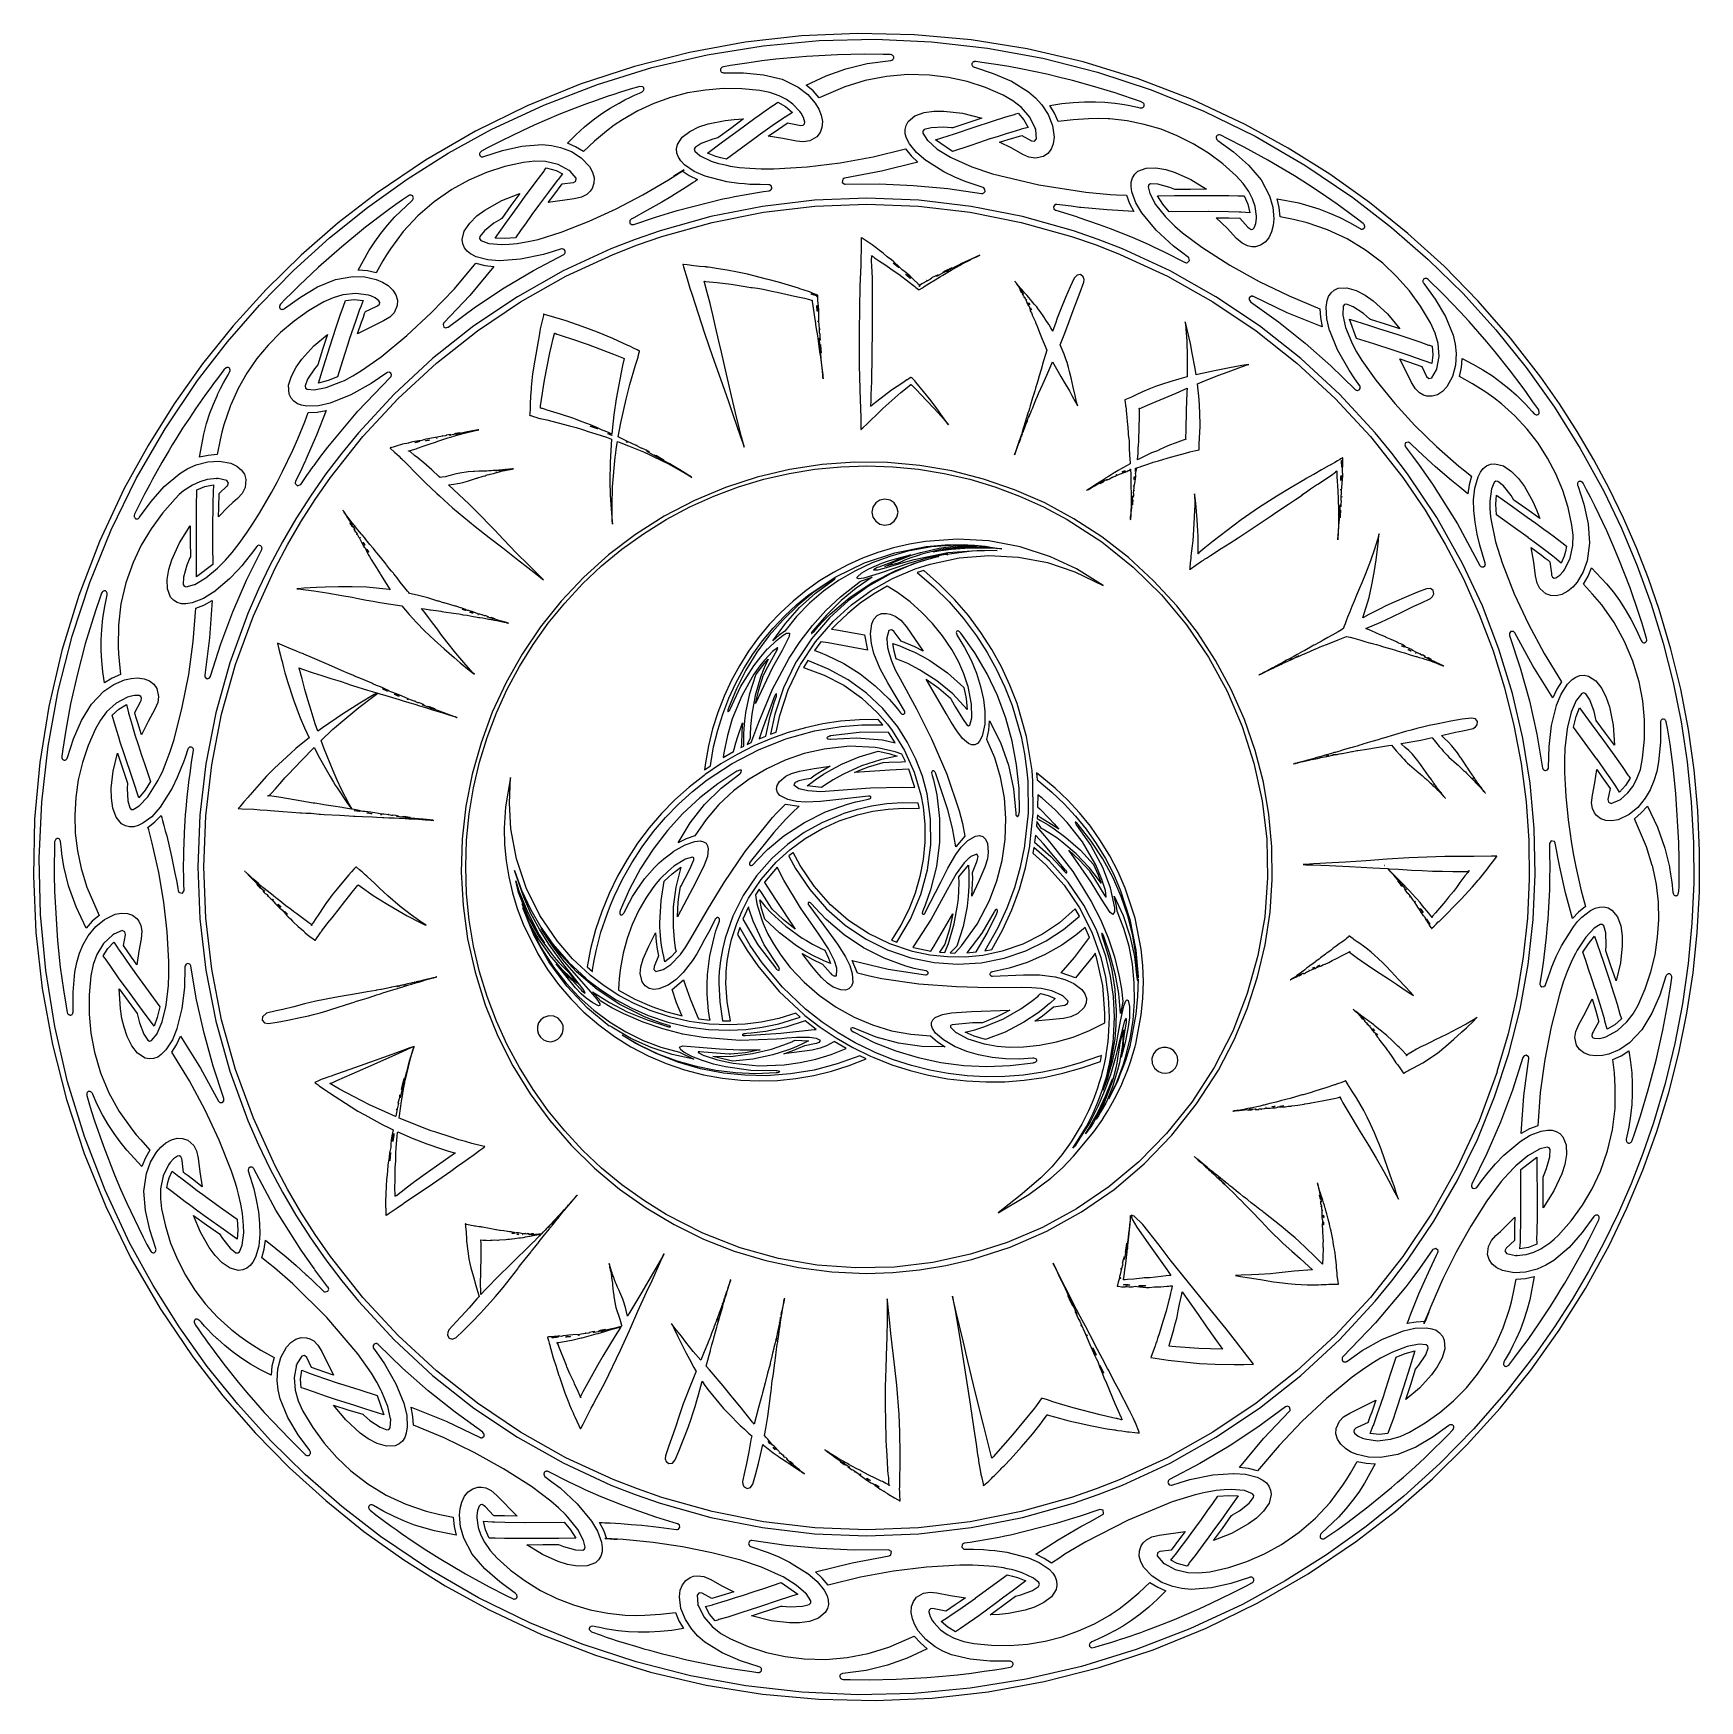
# Model space of a CAD drawing. Extents: x 0 to 238, y 0 to 238.
import ezdxf

# ---------------------------------------------------------------- set-up
doc = ezdxf.new("R2010")
doc.units = 0

msp = doc.modelspace()

# ---------------------------------------------------------------- linework, layer by layer
at = {"layer": 'Layer 1'}
for p, q in [((101.432588, 236.313119), (93.487389, 234.861661)), ((96.041716, 234.529333), (104.00032, 235.813071)), ((109.449856, 237.220264), (101.432588, 236.313119)), ((104.00032, 235.813071), (112.002427, 236.547307)), ((117.510222, 237.580811), (109.449856, 237.220264)), ((112.002427, 236.547307), (120.019271, 236.734309)), ((125.584716, 237.392474), (117.510222, 237.580811)), ((120.019271, 236.734309), (128.022089, 236.376344)), ((133.644367, 236.652971), (125.584716, 237.392474)), ((128.022089, 236.376344), (135.982117, 235.475682)), ((141.660204, 235.360017), (133.644367, 236.652971)), ((135.982117, 235.475682), (143.870591, 234.034588)), ((149.603256, 233.511326), (141.660204, 235.360017)), ((93.487389, 234.861661), (85.643229, 232.868172)), ((88.155377, 232.693825), (96.041716, 234.529333)), ((99.351953, 232.978465), (98.337123, 232.809668)), ((102.030523, 233.399238), (99.351953, 232.978465)), ((103.824513, 233.649817), (102.030523, 233.399238)), ((105.832083, 233.884987), (103.824513, 233.649817)), ((106.892843, 234.005614), (105.832083, 233.884987)), ((107.981973, 234.10405), (106.892843, 234.005614)), ((110.204823, 234.292444), (107.981973, 234.10405)), ((114.588156, 234.526406), (110.204823, 234.292444)), ((118.414833, 234.603961), (114.588156, 234.526406)), ((115.80307, 232.54113), (118.84438, 233.269977)), ((121.121583, 234.578877), (118.414833, 234.603961)), ((118.84438, 233.269977), (122.19032, 233.710847)), ((122.148233, 234.555735), (121.121583, 234.578877)), ((122.334186, 234.517039), (122.148233, 234.555735)), ((122.19032, 233.710847), (122.347899, 233.75064)), ((122.389586, 234.48637), (122.334186, 234.517039)), ((122.347899, 233.75064), (122.500389, 233.842893)), ((122.485928, 234.42718), (122.389586, 234.48637)), ((122.531905, 234.376067), (122.485928, 234.42718)), ((122.500389, 233.842893), (122.555642, 233.90757)), ((122.589701, 234.298024), (122.531905, 234.376067)), ((122.555642, 233.90757), (122.599525, 233.977383)), ((122.613038, 234.231654), (122.589701, 234.298024)), ((122.599525, 233.977383), (122.622464, 234.059465)), ((122.634831, 234.170217), (122.613038, 234.231654)), ((122.622464, 234.059465), (122.637024, 234.113818)), ((122.631537, 234.141842), (122.634831, 234.170217)), ((122.637024, 234.113818), (122.631537, 234.141842)), ((133.769711, 233.248331), (133.757392, 233.216366)), ((133.757392, 233.216366), (133.763036, 233.165403)), ((133.763036, 233.165403), (133.771912, 233.080736)), ((133.772352, 233.281991), (133.769711, 233.248331)), ((133.771912, 233.080736), (133.802031, 233.003193)), ((133.801723, 233.332509), (133.772352, 233.281991)), ((133.837029, 233.392447), (133.801723, 233.332509)), ((133.802031, 233.003193), (133.845614, 232.930538)), ((133.906642, 233.459419), (133.837029, 233.392447)), ((133.845614, 232.930538), (133.907703, 232.866061)), ((133.959401, 233.500011), (133.906642, 233.459419)), ((134.064571, 233.541748), (133.959401, 233.500011)), ((134.123411, 233.560996), (134.064571, 233.541748)), ((134.31071, 233.566731), (134.123411, 233.560996)), ((135.185917, 233.44436), (134.31071, 233.566731)), ((136.190177, 233.303336), (135.185917, 233.44436)), ((137.488847, 233.094049), (136.190177, 233.303336)), ((139.024337, 232.83918), (137.488847, 233.094049)), ((143.870591, 234.034588), (151.658746, 232.055333)), ((157.444554, 231.104617), (149.603256, 233.511326)), ((85.643229, 232.868172), (77.92908, 230.334937)), ((80.370069, 230.304279), (88.155377, 232.693825)), ((97.924751, 232.424897), (97.912235, 232.367451)), ((97.912235, 232.367451), (97.920013, 232.334589)), ((97.920013, 232.334589), (97.918018, 232.30028)), ((97.918018, 232.30028), (97.938863, 232.253713)), ((97.939461, 232.493113), (97.924751, 232.424897)), ((97.938863, 232.253713), (97.973071, 232.176071)), ((97.985788, 232.579233), (97.939461, 232.493113)), ((97.973071, 232.176071), (98.02533, 232.112094)), ((98.023535, 232.634786), (97.985788, 232.579233)), ((98.110741, 232.708138), (98.023535, 232.634786)), ((98.02533, 232.112094), (98.088762, 232.05719)), ((98.088762, 232.05719), (98.167349, 232.015752)), ((98.160695, 232.745488), (98.110741, 232.708138)), ((98.337123, 232.809668), (98.160695, 232.745488)), ((98.167349, 232.015752), (98.250678, 231.986878)), ((98.250678, 231.986878), (98.349064, 231.975211)), ((98.349064, 231.975211), (98.406609, 231.96813)), ((98.406609, 231.96813), (101.204019, 231.954165)), ((101.204019, 231.954165), (104.035189, 231.681539)), ((104.035189, 231.681539), (106.716609, 231.029584)), ((106.716609, 231.029584), (109.005779, 229.910574)), ((110.14403, 230.21301), (112.99998, 231.54435)), ((112.99998, 231.54435), (115.80307, 232.54113)), ((118.561382, 230.856248), (115.627, 229.936)), ((121.569762, 231.44873), (118.561382, 230.856248)), ((124.624812, 231.7096), (121.569762, 231.44873)), ((127.699205, 231.635011), (124.624812, 231.7096)), ((130.419383, 231.289639), (127.699205, 231.635011)), ((133.090001, 230.694508), (130.419383, 231.289639)), ((135.693922, 229.85428), (133.090001, 230.694508)), ((133.907703, 232.866061), (133.978614, 232.811756)), ((133.978614, 232.811756), (134.067926, 232.769121)), ((134.067926, 232.769121), (134.120484, 232.743938)), ((134.120484, 232.743938), (136.802178, 231.871374)), ((136.802178, 231.871374), (139.394114, 230.760198)), ((140.731917, 232.518739), (139.024337, 232.83918)), ((139.394114, 230.760198), (141.851424, 229.249248)), ((144.429027, 231.749402), (140.731917, 232.518739)), ((146.295777, 231.307186), (144.429027, 231.749402)), ((148.098607, 230.856593), (146.295777, 231.307186)), ((151.273607, 229.9763), (148.098607, 230.856593)), ((151.658746, 232.055333), (159.317818, 229.540183)), ((165.155125, 228.137602), (157.444554, 231.104617)), ((77.92908, 230.334937), (70.373912, 227.264242)), ((72.714555, 227.358426), (80.370069, 230.304279)), ((81.887033, 228.607399), (79.686723, 227.840204)), ((82.727631, 228.880768), (81.887033, 228.607399)), ((83.536666, 229.143313), (82.727631, 228.880768)), ((84.290746, 229.387559), (83.536666, 229.143313)), ((85.050112, 229.614951), (84.290746, 229.387559)), ((84.294979, 228.09845), (85.106703, 228.505959)), ((86.425722, 230.024703), (85.050112, 229.614951)), ((85.106703, 228.505959), (85.645112, 228.749305)), ((85.645112, 228.749305), (86.354164, 229.068851)), ((86.354164, 229.068851), (86.746114, 229.241289)), ((86.840512, 229.965659), (86.425722, 230.024703)), ((86.746114, 229.241289), (86.966575, 229.458758)), ((86.906684, 229.919234), (86.840512, 229.965659)), ((86.957896, 229.852116), (86.906684, 229.919234)), ((86.990659, 229.809218), (86.957896, 229.852116)), ((86.966575, 229.458758), (86.994052, 229.525577)), ((86.995248, 229.78578), (86.990659, 229.809218)), ((86.994052, 229.525577), (87.017787, 229.619478)), ((87.011753, 229.756409), (86.995248, 229.78578)), ((87.014894, 229.690736), (87.011753, 229.756409)), ((87.017787, 229.619478), (87.014894, 229.690736)), ((90.788613, 228.442728), (88.416875, 227.586308)), ((93.232636, 229.083842), (90.788613, 228.442728)), ((95.785284, 229.506236), (93.232636, 229.083842)), ((98.360152, 229.704034), (95.785284, 229.506236)), ((100.942462, 229.676745), (98.360152, 229.704034)), ((103.517436, 229.423883), (100.942462, 229.676745)), ((104.933637, 229.138653), (103.517436, 229.423883)), ((106.296246, 228.658779), (104.933637, 229.138653)), ((107.312474, 228.135668), (106.296246, 228.658779)), ((108.241486, 227.469859), (107.312474, 228.135668)), ((109.005779, 229.910574), (110.378949, 228.845824)), ((111.136077, 229.364323), (110.14403, 230.21301)), ((110.378949, 228.845824), (111.442849, 227.608184)), ((112.0032, 228.38835), (111.136077, 229.364323)), ((115.627, 229.936), (112.0032, 228.38835)), ((138.214005, 228.773621), (135.693922, 229.85428)), ((139.59152, 227.985991), (138.214005, 228.773621)), ((141.851424, 229.249248), (142.846218, 228.3741)), ((142.846218, 228.3741), (143.734124, 227.390678)), ((153.505137, 229.3042), (151.273607, 229.9763)), ((154.346085, 229.03163), (153.505137, 229.3042)), ((154.570234, 228.958876), (154.346085, 229.03163)), ((154.868286, 228.862034), (154.570234, 228.958876)), ((155.545972, 228.641675), (154.868286, 228.862034)), ((156.398, 228.352), (155.545972, 228.641675)), ((157.221975, 228.061706), (156.398, 228.352)), ((159.317818, 229.540183), (166.819044, 226.491407)), ((172.706, 224.608), (165.155125, 228.137602)), ((70.373912, 227.264242), (63.006695, 223.658369)), ((65.2176, 223.854), (72.714555, 227.358426)), ((74.877498, 225.992708), (73.107688, 225.253004)), ((76.600688, 226.687539), (74.877498, 225.992708)), ((78.224788, 227.305286), (76.600688, 226.687539)), ((78.97757, 227.589873), (78.224788, 227.305286)), ((79.686723, 227.840204), (78.97757, 227.589873)), ((79.769896, 225.254226), (81.027976, 226.161894)), ((81.027976, 226.161894), (82.197596, 226.929687)), ((82.197596, 226.929687), (83.455326, 227.651046)), ((83.455326, 227.651046), (84.294979, 228.09845)), ((86.131594, 226.520432), (83.946946, 225.250952)), ((88.416875, 227.586308), (86.131594, 226.520432)), ((102.805597, 225.472892), (103.424, 225.91)), ((103.424, 225.91), (104.30858, 226.529641)), ((104.30858, 226.529641), (105.4036, 227.275393)), ((105.4036, 227.275393), (105.413478, 227.285118)), ((105.413478, 227.285118), (105.415024, 227.285914)), ((105.415024, 227.285914), (106.112256, 227.771765)), ((106.112256, 227.771765), (107.21254, 227.132121)), ((108.169936, 226.293575), (107.139946, 225.635687)), ((107.21254, 227.132121), (108.169936, 226.293575)), ((109.227795, 226.447049), (108.241486, 227.469859)), ((109.238615, 226.43578), (109.227795, 226.447049)), ((109.418086, 226.185302), (109.238615, 226.43578)), ((109.753188, 225.583898), (109.418086, 226.185302)), ((111.442849, 227.608184), (111.92826, 226.797456)), ((111.92826, 226.797456), (112.277066, 225.919254)), ((112.277066, 225.919254), (112.441473, 225.010382)), ((124.686511, 225.01403), (125.647905, 225.805301)), ((125.647905, 225.805301), (126.936031, 226.28129)), ((126.936031, 226.28129), (128.348325, 226.479479)), ((128.348325, 226.479479), (129.774231, 226.504892)), ((129.774231, 226.504892), (132.414421, 226.204994)), ((132.414421, 226.204994), (135.192481, 225.507313)), ((138.5846, 225.66), (139.85291, 226.028864)), ((140.839725, 227.006251), (139.59152, 227.985991)), ((139.85291, 226.028864), (140.006399, 226.106856)), ((140.006399, 226.106856), (140.372867, 226.222285)), ((140.372867, 226.222285), (141.177604, 225.264428)), ((142.024154, 225.622135), (140.839725, 227.006251)), ((143.734124, 227.390678), (144.639785, 225.994771)), ((144.639785, 225.994771), (145.260584, 224.450948)), ((144.895636, 227.309281), (146.572246, 227.571826)), ((145.550575, 226.201918), (144.895636, 227.309281)), ((146.047156, 225.015071), (145.550575, 226.201918)), ((146.572246, 227.571826), (148.214796, 227.739678)), ((148.214796, 227.739678), (149.820246, 227.835123)), ((149.820246, 227.835123), (151.371596, 227.830325)), ((151.371596, 227.830325), (152.732756, 227.766845)), ((152.732756, 227.766845), (154.135446, 227.617344)), ((154.135446, 227.617344), (154.195037, 227.610963)), ((154.195037, 227.610963), (155.189274, 227.472533)), ((155.189274, 227.472533), (156.0387, 227.332509)), ((156.0387, 227.332509), (156.688062, 227.198516)), ((156.688062, 227.198516), (157.351684, 227.061184)), ((157.818875, 227.851369), (157.221975, 228.061706)), ((157.351684, 227.061184), (157.695064, 226.986336)), ((157.695064, 226.986336), (158.020692, 226.978657)), ((158.215462, 227.640981), (157.818875, 227.851369)), ((158.020692, 226.978657), (158.116388, 227.008425)), ((158.116388, 227.008425), (158.177912, 227.046424)), ((158.177912, 227.046424), (158.252264, 227.108459)), ((158.278493, 227.568227), (158.215462, 227.640981)), ((158.252264, 227.108459), (158.291758, 227.167799)), ((158.312253, 227.49273), (158.278493, 227.568227)), ((158.291758, 227.167799), (158.327862, 227.222801)), ((158.338482, 227.416233), (158.312253, 227.49273)), ((158.327862, 227.222801), (158.331751, 227.256261)), ((158.331751, 227.256261), (158.341824, 227.277953)), ((158.340478, 227.331911), (158.338482, 227.416233)), ((158.341824, 227.277953), (158.340478, 227.331911)), ((166.819044, 226.491407), (174.133659, 222.911272)), ((63.006695, 223.658369), (55.856401, 219.519604)), ((59.113249, 220.501768), (65.2176, 223.854)), ((69.663968, 223.704649), (66.701348, 222.265899)), ((71.350398, 224.483963), (69.663968, 223.704649)), ((73.107688, 225.253004), (71.350398, 224.483963)), ((77.296616, 223.132306), (78.526826, 224.233906)), ((78.526826, 224.233906), (79.769896, 225.254226)), ((81.657226, 223.6308), (80.800682, 222.941645)), ((82.781216, 224.476535), (81.657226, 223.6308)), ((83.946946, 225.250952), (82.781216, 224.476535)), ((92.454826, 222.773694), (93.538818, 223.612267)), ((93.538818, 223.612267), (94.842328, 224.248122)), ((94.842328, 224.248122), (96.174074, 224.689887)), ((96.174074, 224.689887), (98.572894, 225.176884)), ((99.375444, 224.039633), (97.555914, 222.690103)), ((98.572894, 225.176884), (99.853414, 225.317058)), ((99.233007, 222.856396), (100.432297, 223.746262)), ((101.193024, 225.374603), (99.375444, 224.039633)), ((99.853414, 225.317058), (101.193024, 225.374603)), ((100.432297, 223.746262), (102.805597, 225.472892)), ((105.634795, 224.618661), (103.289535, 222.963641)), ((104.711176, 222.922942), (106.177446, 223.941012)), ((106.872625, 225.455418), (105.634795, 224.618661)), ((106.177446, 223.941012), (107.416686, 224.782358)), ((107.107434, 225.614893), (106.872625, 225.455418)), ((107.139946, 225.635687), (107.107434, 225.614893)), ((107.416686, 224.782358), (107.480468, 224.825992)), ((107.480468, 224.825992), (109.143718, 224.497074)), ((109.143718, 224.497074), (109.37435, 224.448154)), ((109.37435, 224.448154), (109.712144, 224.492785)), ((109.712144, 224.492785), (109.898738, 224.67069)), ((109.948364, 224.923682), (109.753188, 225.583898)), ((109.898738, 224.67069), (109.948364, 224.923682)), ((112.127608, 223.445663), (111.667596, 222.844444)), ((112.38861, 224.176747), (112.127608, 223.445663)), ((112.441473, 225.010382), (112.38861, 224.176747)), ((124.244857, 223.865748), (124.387861, 224.464257)), ((124.260858, 223.250601), (124.244857, 223.865748)), ((124.387861, 224.464257), (124.686511, 225.01403)), ((126.760757, 223.655589), (126.756208, 223.358514)), ((126.966644, 223.869796), (126.760757, 223.655589)), ((127.96273, 224.136294), (126.966644, 223.869796)), ((129.715634, 224.228286), (127.96273, 224.136294)), ((130.850644, 224.133042), (129.715634, 224.228286)), ((131.041991, 224.109603), (130.850644, 224.133042)), ((135.192481, 225.507313), (131.041991, 224.109603)), ((131.267004, 223.277716), (134.081324, 224.221836)), ((134.081324, 224.221836), (136.718164, 225.081634)), ((136.718164, 225.081634), (138.584, 225.66)), ((138.584, 225.66), (138.5846, 225.66)), ((139.442408, 223.487408), (138.635369, 223.245157)), ((140.676108, 223.871727), (139.442408, 223.487408)), ((140.678352, 223.872077), (140.676108, 223.871727)), ((140.791946, 223.904592), (140.678352, 223.872077)), ((140.792496, 223.90449), (140.791946, 223.904592)), ((141.780747, 224.168385), (140.792496, 223.90449)), ((141.177604, 225.264428), (141.780747, 224.168385)), ((142.821415, 223.984141), (142.024154, 225.622135)), ((142.862157, 223.846061), (142.795421, 224.07027)), ((142.795421, 224.07027), (142.821415, 223.984141)), ((142.968922, 222.533581), (142.862157, 223.846061)), ((145.260584, 224.450948), (145.488173, 222.767208)), ((148.200886, 225.264753), (146.047156, 225.015071)), ((150.393366, 225.412508), (148.200886, 225.264753)), ((151.785536, 225.436593), (150.393366, 225.412508)), ((153.169376, 225.379796), (151.785536, 225.436593)), ((153.176008, 225.400342), (153.169376, 225.379796)), ((153.409784, 225.38239), (153.176008, 225.400342)), ((155.891267, 225.105428), (153.409784, 225.38239)), ((158.333798, 224.611211), (155.891267, 225.105428)), ((160.723158, 223.903275), (158.333798, 224.611211)), ((163.045124, 222.98516), (160.723158, 223.903275)), ((178.854062, 221.231704), (172.706, 224.608)), ((64.632538, 221.195209), (63.851079, 220.782465)), ((66.701348, 222.265899), (64.632538, 221.195209)), ((66.841022, 220.869132), (69.614792, 221.497601)), ((69.614792, 221.497601), (72.491242, 221.71816)), ((72.491242, 221.71816), (73.810894, 221.593131)), ((73.810894, 221.593131), (75.107532, 221.317732)), ((75.107532, 221.317732), (76.660866, 220.721596)), ((76.093736, 221.935906), (77.296616, 223.132306)), ((77.274568, 221.424002), (76.093736, 221.935906)), ((78.373926, 220.754806), (77.274568, 221.424002)), ((79.969806, 222.222826), (78.373926, 220.754806)), ((80.800682, 222.941645), (79.969806, 222.222826)), ((91.664438, 221.108799), (91.781634, 221.723777)), ((91.71084, 220.494859), (91.664438, 221.108799)), ((91.781634, 221.723777), (92.454826, 222.773694)), ((94.299933, 221.32092), (94.171126, 221.051521)), ((94.171126, 221.051521), (94.261136, 220.766803)), ((95.16362, 221.891491), (94.299933, 221.32092)), ((96.80677, 222.50415), (95.16362, 221.891491)), ((96.075907, 220.524825), (98.036407, 221.971215)), ((97.555914, 222.690103), (96.80677, 222.50415)), ((98.036407, 221.971215), (99.233007, 222.856396)), ((103.260362, 222.944044), (98.769442, 219.648224)), ((103.289535, 222.963641), (103.260362, 222.944044)), ((106.832096, 222.61337), (104.711176, 222.922942)), ((108.773046, 222.236321), (106.832096, 222.61337)), ((109.722798, 222.125907), (108.773046, 222.236321)), ((110.667576, 222.272925), (109.722798, 222.125907)), ((111.667596, 222.844444), (110.667576, 222.272925)), ((119.665753, 219.992337), (124.290774, 221.115124)), ((124.439222, 222.65091), (124.260858, 223.250601)), ((124.290774, 221.115124), (125.116937, 220.114614)), ((124.861991, 221.813103), (124.439222, 222.65091)), ((125.85084, 220.588633), (124.861991, 221.813103)), ((126.756208, 223.358514), (127.435189, 222.314464)), ((127.435189, 222.314464), (127.463713, 222.285691)), ((127.463713, 222.285691), (128.833488, 221.097425)), ((128.594214, 222.395228), (131.267004, 223.277716)), ((130.980424, 220.754128), (128.594214, 222.395228)), ((128.833488, 221.097425), (130.706783, 219.927801)), ((133.446314, 221.572185), (130.980424, 220.754128)), ((134.828074, 222.036344), (133.446314, 221.572185)), ((136.339774, 222.523837), (134.828074, 222.036344)), ((136.344312, 222.525284), (136.339774, 222.523837)), ((136.352779, 222.527977), (136.344312, 222.525284)), ((137.494719, 222.899232), (136.352779, 222.527977)), ((138.635369, 223.245157), (137.494719, 222.899232)), ((137.709703, 222.062436), (138.946293, 222.437532)), ((139.453333, 221.194411), (137.709703, 222.062436)), ((138.946293, 222.437532), (140.881953, 223.027658)), ((141.025823, 220.32075), (139.453333, 221.194411)), ((140.881953, 223.027658), (142.262413, 222.258019)), ((142.262413, 222.258019), (142.279815, 222.248246)), ((142.279815, 222.248246), (142.686827, 222.211743)), ((142.686827, 222.211743), (142.968922, 222.533581)), ((145.062319, 221.072728), (144.590008, 220.454363)), ((145.367388, 221.851361), (145.062319, 221.072728)), ((145.488173, 222.767208), (145.367388, 221.851361)), ((165.329955, 221.835421), (163.045124, 222.98516)), ((167.502487, 220.49453), (165.329955, 221.835421)), ((168.609284, 222.838608), (168.591332, 222.75573)), ((168.591332, 222.75573), (168.59607, 222.673302)), ((168.59607, 222.673302), (168.615219, 222.591669)), ((168.620008, 222.888425), (168.609284, 222.838608)), ((168.615219, 222.591669), (168.654564, 222.512082)), ((168.641502, 222.915203), (168.620008, 222.888425)), ((168.654767, 222.946171), (168.641502, 222.915203)), ((168.654564, 222.512082), (168.704779, 222.438578)), ((168.698649, 222.985366), (168.654767, 222.946171)), ((168.75066, 223.031932), (168.698649, 222.985366)), ((168.704779, 222.438578), (168.776388, 222.369665)), ((168.838772, 223.074568), (168.75066, 223.031932)), ((168.776388, 222.369665), (168.818574, 222.328971)), ((168.818574, 222.328971), (171.075224, 220.676001)), ((168.902004, 223.097405), (168.838772, 223.074568)), ((169.014893, 223.104785), (168.902004, 223.097405)), ((169.076827, 223.104636), (169.014893, 223.104785)), ((169.256247, 223.05083), (169.076827, 223.104636)), ((170.177778, 222.593348), (169.256247, 223.05083)), ((172.592858, 221.360038), (170.177778, 222.593348)), ((175.957287, 219.522929), (172.592858, 221.360038)), ((174.133659, 222.911272), (181.232899, 218.802047)), ((184.778104, 217.510126), (178.854062, 221.231704)), ((55.856401, 219.519604), (48.952, 214.85023)), ((53.231316, 216.806715), (59.113249, 220.501768)), ((63.587187, 220.458632), (63.570536, 220.362341)), ((63.570536, 220.362341), (63.583801, 220.234283)), ((63.583801, 220.234283), (63.601205, 220.205411)), ((63.605687, 220.52321), (63.587187, 220.458632)), ((63.601205, 220.205411), (63.610329, 220.172298)), ((63.666424, 220.618454), (63.605687, 220.52321)), ((63.610329, 220.172298), (63.644478, 220.134452)), ((63.644478, 220.134452), (63.701177, 220.071469)), ((63.702529, 220.66832), (63.666424, 220.618454)), ((63.701177, 220.071469), (63.77079, 220.027089)), ((63.851079, 220.782465), (63.702529, 220.66832)), ((63.77079, 220.027089), (63.848282, 219.994826)), ((63.848282, 219.994826), (63.936397, 219.979716)), ((63.936397, 219.979716), (64.025557, 219.977122)), ((64.025557, 219.977122), (64.180742, 220.005296)), ((64.180742, 220.005296), (66.841022, 220.869132)), ((69.828523, 219.192885), (67.154505, 218.585175)), ((71.451673, 219.368427), (69.828523, 219.192885)), ((72.991503, 219.305698), (71.451673, 219.368427)), ((74.763403, 218.882994), (72.991503, 219.305698)), ((76.370353, 218.025078), (74.763403, 218.882994)), ((76.660866, 220.721596), (78.069802, 219.836652)), ((78.069802, 219.836652), (79.243162, 218.607342)), ((91.914201, 219.913723), (91.71084, 220.494859)), ((92.267883, 219.397157), (91.914201, 219.913723)), ((92.793973, 218.85027), (92.267883, 219.397157)), ((94.177899, 217.897587), (92.793973, 218.85027)), ((94.261136, 220.766803), (95.009084, 220.124522)), ((95.009084, 220.124522), (96.610094, 219.363369)), ((97.281427, 220.049447), (96.075907, 220.524825)), ((96.610094, 219.363369), (97.623584, 219.050009)), ((97.993171, 219.844698), (97.281427, 220.049447)), ((97.623584, 219.050009), (98.176739, 218.912626)), ((98.769442, 219.648224), (97.993171, 219.844698)), ((98.176739, 218.912626), (98.761173, 218.775494)), ((98.761173, 218.775494), (99.290754, 218.671473)), ((99.290754, 218.671473), (100.638084, 218.476396)), ((110.265589, 218.575872), (114.986586, 219.145301)), ((114.986586, 219.145301), (119.665753, 219.992337)), ((126.075194, 219.239794), (120.865984, 217.922271)), ((125.116937, 220.114614), (126.075194, 219.239794)), ((127.2303, 219.419263), (125.85084, 220.588633)), ((127.270841, 219.392387), (127.2303, 219.419263)), ((129.778831, 217.830767), (127.270841, 219.392387)), ((130.706783, 219.927801), (130.910386, 219.81645)), ((130.910386, 219.81645), (133.760163, 218.54226)), ((141.898517, 219.933306), (141.025823, 220.32075)), ((142.840263, 219.77576), (141.898517, 219.933306)), ((143.967493, 220.019318), (142.840263, 219.77576)), ((144.590008, 220.454363), (143.967493, 220.019318)), ((169.550777, 218.970591), (167.502487, 220.49453)), ((171.462884, 217.27171), (169.550777, 218.970591)), ((171.075224, 220.676001), (173.207064, 218.793391)), ((173.207064, 218.793391), (174.996724, 216.693861)), ((179.733338, 217.276778), (175.957287, 219.522929)), ((181.232899, 218.802047), (188.088, 214.166)), ((47.5854, 212.780463), (53.231316, 216.806715)), ((62.042846, 216.646815), (59.638223, 215.328685)), ((64.553777, 217.734398), (62.042846, 216.646815)), ((67.154505, 218.585175), (64.553777, 217.734398)), ((70.786263, 215.32786), (71.956133, 216.89401)), ((71.956133, 216.89401), (72.766912, 217.93577)), ((72.766912, 217.93577), (72.845404, 218.088861)), ((72.845404, 218.088861), (73.07439, 218.397084)), ((73.07439, 218.397084), (74.47599, 218.025578)), ((74.699399, 216.675496), (73.927965, 215.637926)), ((74.47599, 218.025578), (75.419712, 217.563516)), ((74.700994, 216.677142), (74.699399, 216.675496)), ((74.774089, 216.77019), (74.700994, 216.677142)), ((74.774341, 216.770292), (74.774089, 216.77019)), ((75.419712, 217.563516), (74.774341, 216.770292)), ((75.362051, 216.113534), (76.932051, 216.300035)), ((76.484498, 217.937213), (76.370353, 218.025078)), ((77.341403, 216.939982), (76.484498, 217.937213)), ((76.932051, 216.300035), (76.952196, 216.302428)), ((76.952196, 216.302428), (77.303156, 216.511569)), ((77.303156, 216.511569), (77.341403, 216.939982)), ((79.243162, 218.607342), (79.683588, 217.795187)), ((79.683588, 217.795187), (79.894187, 216.985953)), ((79.894187, 216.985953), (79.875216, 216.208312)), ((86.83422, 214.550064), (90.506205, 216.720505)), ((90.506205, 216.720505), (92.596754, 218.03502)), ((91.234851, 217.202416), (92.452991, 218.000478)), ((91.284224, 217.231203), (91.234851, 217.202416)), ((91.62699, 217.442838), (91.284224, 217.231203)), ((92.525653, 217.998085), (91.62699, 217.442838)), ((92.452991, 218.000478), (93.462691, 217.322095)), ((92.748029, 218.133412), (92.525653, 217.998085)), ((92.596754, 218.03502), (92.748029, 218.133412)), ((94.044189, 216.316351), (93.411083, 215.900167)), ((93.462691, 217.322095), (94.662681, 216.7283)), ((94.360193, 216.525142), (94.044189, 216.316351)), ((95.722483, 217.23644), (94.177899, 217.897587)), ((94.662681, 216.7283), (94.360193, 216.525142)), ((98.821183, 216.440721), (95.722483, 217.23644)), ((100.519533, 216.19089), (98.821183, 216.440721)), ((100.638084, 218.476396), (102.095184, 218.344748)), ((102.095184, 218.344748), (103.704374, 218.291092)), ((103.704374, 218.291092), (105.515074, 218.285904)), ((105.515074, 218.285904), (110.265589, 218.575872)), ((115.345932, 216.804617), (115.260914, 216.339674)), ((115.260914, 216.339674), (115.669316, 216.101749)), ((115.455637, 216.888742), (115.345932, 216.804617)), ((115.526398, 216.914921), (115.455637, 216.888742)), ((115.583994, 216.936214), (115.526398, 216.914921)), ((120.865984, 217.922271), (115.583994, 216.936214)), ((131.321401, 217.086909), (129.778831, 217.830767)), ((132.810461, 216.467618), (131.321401, 217.086909)), ((135.355341, 215.591911), (132.810461, 216.467618)), ((133.760163, 218.54226), (136.721336, 217.55421)), ((136.721336, 217.55421), (143.316403, 215.971246)), ((156.467226, 215.763004), (156.484377, 216.38882)), ((156.484377, 216.38882), (156.661117, 216.978606)), ((156.661117, 216.978606), (156.984159, 217.50275)), ((156.984159, 217.50275), (157.44022, 217.931644)), ((157.44022, 217.931644), (158.60154, 218.385954)), ((158.60154, 218.385954), (159.97118, 218.427721)), ((159.97118, 218.427721), (161.399604, 218.176806)), ((161.399604, 218.176806), (162.73728, 217.753071)), ((162.73728, 217.753071), (164.96506, 216.738391)), ((164.96506, 216.738391), (167.20202, 215.359681)), ((172.455377, 216.18516), (171.462884, 217.27171)), ((174.996724, 216.693861), (176.191724, 214.442191)), ((181.620088, 216.084868), (179.733338, 217.276778)), ((190.464432, 213.454974), (184.778104, 217.510126)), ((48.952, 214.85023), (43.404628, 210.557873)), ((53.427398, 214.425855), (52.58236, 213.840222)), ((53.599237, 214.506189), (53.427398, 214.425855)), ((53.661918, 214.514817), (53.599237, 214.506189)), ((53.773918, 214.52479), (53.661918, 214.514817)), ((53.840539, 214.510928), (53.773918, 214.52479)), ((53.933043, 214.482705), (53.840539, 214.510928)), ((54.044044, 214.406308), (53.933043, 214.482705)), ((53.999323, 213.819038), (54.061057, 213.895083)), ((54.058107, 214.381427), (54.044044, 214.406308)), ((54.079201, 214.362177), (54.058107, 214.381427)), ((54.061057, 213.895083), (54.100652, 213.976964)), ((54.129366, 214.229434), (54.079201, 214.362177)), ((54.100652, 213.976964), (54.128976, 214.06119)), ((54.128976, 214.06119), (54.13501, 214.146461)), ((54.13501, 214.146461), (54.129366, 214.229434)), ((59.638223, 215.328685), (57.107583, 213.57848)), ((66.739697, 213.749342), (69.303438, 214.772974)), ((69.303438, 214.772974), (68.051738, 213.026154)), ((69.158044, 213.082424), (69.9881, 214.247)), ((69.9881, 214.247), (70.786263, 215.32786)), ((69.9881, 214.247), (69.9881, 214.247)), ((73.416635, 214.969018), (71.991305, 213.046768)), ((73.361663, 213.469784), (74.143071, 214.497914)), ((77.069233, 214.006852), (73.361663, 213.469784)), ((73.927965, 215.637926), (73.416635, 214.969018)), ((74.143071, 214.497914), (75.362051, 216.113534)), ((78.11616, 214.246664), (77.069233, 214.006852)), ((78.857936, 214.632878), (78.11616, 214.246664)), ((79.344786, 215.077099), (78.857936, 214.632878)), ((79.626933, 215.490932), (79.344786, 215.077099)), ((79.875216, 216.208312), (79.626933, 215.490932)), ((83.055715, 212.577242), (86.83422, 214.550064)), ((90.854841, 214.286387), (89.560911, 213.520389)), ((91.496224, 214.686166), (90.854841, 214.286387)), ((92.138843, 215.079612), (91.496224, 214.686166)), ((91.76346, 212.355057), (98.26919, 213.982697)), ((93.411083, 215.900167), (92.138843, 215.079612)), ((98.26919, 213.982697), (99.088447, 214.161719)), ((99.088447, 214.161719), (99.911993, 214.320094)), ((99.911993, 214.320094), (101.559433, 214.635302)), ((101.336283, 216.11988), (100.519533, 216.19089)), ((102.124721, 216.060895), (101.336283, 216.11988)), ((101.559433, 214.635302), (103.214603, 214.908967)), ((103.576231, 216.014718), (102.124721, 216.060895)), ((103.214603, 214.908967), (104.042535, 215.043657)), ((104.813571, 216.001454), (103.576231, 216.014718)), ((104.042535, 215.043657), (104.873509, 215.159348)), ((104.889418, 215.986293), (104.813571, 216.001454)), ((104.873509, 215.159348), (104.921033, 215.176101)), ((104.917093, 215.980648), (104.889418, 215.986293)), ((105.147859, 215.835476), (104.917093, 215.980648)), ((104.921033, 215.176101), (105.008499, 215.20697)), ((105.008499, 215.20697), (105.06036, 215.242076)), ((105.06036, 215.242076), (105.137454, 215.312386)), ((105.137454, 215.312386), (105.159146, 215.344649)), ((105.238981, 215.578524), (105.147859, 215.835476)), ((105.159146, 215.344649), (105.217738, 215.474553)), ((105.217738, 215.474553), (105.238981, 215.578524)), ((118.7691, 214.074714), (111.318272, 213.784357)), ((115.669316, 216.101749), (115.700332, 216.096951)), ((115.700332, 216.096951), (120.584511, 216.127777)), ((126.219928, 213.784357), (118.7691, 214.074714)), ((120.584511, 216.127777), (125.461224, 215.91666)), ((125.461224, 215.91666), (130.321491, 215.464215)), ((130.321491, 215.464215), (135.156332, 214.771051)), ((135.156332, 214.771051), (135.207245, 214.772948)), ((135.207245, 214.772948), (135.299049, 214.776335)), ((135.299049, 214.776335), (135.359687, 214.794397)), ((135.423509, 215.554762), (135.355341, 215.591911)), ((135.359687, 214.794397), (135.454132, 214.83848)), ((135.448195, 215.541148), (135.423509, 215.554762)), ((135.624022, 215.333467), (135.448195, 215.541148)), ((135.454132, 214.83848), (135.485149, 214.862666)), ((135.485149, 214.862666), (135.58054, 214.968829)), ((135.58054, 214.968829), (135.632449, 215.061483)), ((135.632449, 215.061483), (135.624022, 215.333467)), ((143.316403, 215.971246), (150.021036, 214.94724)), ((150.021036, 214.94724), (153.493136, 214.622758)), ((153.493136, 214.622758), (154.357071, 214.58855)), ((154.357071, 214.58855), (155.796771, 214.523873)), ((155.796771, 214.523873), (156.239288, 213.32517)), ((156.571846, 215.011416), (156.467226, 215.763004)), ((157.132007, 213.427522), (156.571846, 215.011416)), ((158.979386, 215.984255), (158.884988, 215.700952)), ((158.884988, 215.700952), (159.112978, 214.742218)), ((159.241832, 216.126712), (158.979386, 215.984255)), ((159.112978, 214.742218), (159.961507, 213.185288)), ((160.275278, 216.079558), (159.241832, 216.126712)), ((160.21161, 214.438865), (162.64754, 214.457364)), ((160.981091, 213.247165), (160.21161, 214.438865)), ((161.965942, 215.612504), (160.275278, 216.079558)), ((162.68048, 215.320785), (161.965942, 215.612504)), ((162.64754, 214.457364), (168.5639, 214.489478)), ((164.94716, 215.347364), (162.68048, 215.320785)), ((167.20202, 215.359681), (164.94716, 215.347364)), ((168.5639, 214.489478), (169.322, 214.482)), ((169.322, 214.482), (170.40331, 214.466642)), ((170.40331, 214.466642), (171.72532, 214.42211)), ((171.72532, 214.42211), (171.739033, 214.424255)), ((171.739033, 214.424255), (171.740777, 214.423955)), ((171.740777, 214.423955), (172.591998, 214.410293)), ((173.262865, 215.02028), (172.455377, 216.18516)), ((172.591998, 214.410293), (173.106422, 213.244715)), ((173.776183, 213.997645), (173.262865, 215.02028)), ((174.136675, 212.91168), (173.776183, 213.997645)), ((176.191724, 214.442191), (176.663031, 212.823842)), ((177.593226, 212.745323), (177.286094, 214.010428)), ((177.286094, 214.010428), (180.379814, 213.407641)), ((183.425498, 214.896198), (181.620088, 216.084868)), ((185.088798, 213.747878), (183.425498, 214.896198)), ((188.088, 214.166), (193.596063, 209.904131)), ((42.189099, 208.434634), (47.5854, 212.780463)), ((50.377641, 212.263944), (47.320771, 209.954074)), ((51.614451, 213.16533), (50.377641, 212.263944)), ((51.512333, 211.436315), (53.957933, 213.768125)), ((52.58236, 213.840222), (51.614451, 213.16533)), ((54.78962, 211.568872), (52.704091, 209.318974)), ((53.957933, 213.768125), (53.999323, 213.819038)), ((57.107583, 213.57848), (54.78962, 211.568872)), ((62.169262, 210.545993), (63.208279, 211.557722)), ((63.208279, 211.557722), (64.334048, 212.395294)), ((64.334048, 212.395294), (66.739697, 213.749342)), ((68.051738, 213.026154), (66.764288, 211.207514)), ((67.435507, 210.664894), (68.297749, 211.888274)), ((68.297749, 211.888274), (69.158044, 213.082424)), ((71.046584, 211.752688), (70.200751, 210.566118)), ((71.983228, 213.035798), (71.046584, 211.752688)), ((71.986019, 213.03964), (71.983228, 213.035798)), ((71.991305, 213.046768), (71.986019, 213.03964)), ((79.178655, 210.805934), (83.055715, 212.577242)), ((87.438691, 212.321249), (85.555081, 211.287619)), ((89.560911, 213.520389), (87.438691, 212.321249)), ((88.64751, 211.396225), (91.76346, 212.355057)), ((103.901785, 212.913285), (96.553981, 211.4615)), ((96.751896, 210.638691), (104.034504, 212.077542)), ((111.318272, 213.784357), (103.901785, 212.913285)), ((104.034504, 212.077542), (111.38518, 212.940853)), ((111.38518, 212.940853), (118.76989, 213.228623)), ((118.76989, 213.228623), (126.1546, 212.940853)), ((126.1546, 212.940853), (133.505276, 212.077542)), ((133.636415, 212.913285), (126.219928, 213.784357)), ((133.505276, 212.077542), (140.787884, 210.638691)), ((140.984219, 211.4615), (133.636415, 212.913285)), ((145.605158, 213.148601), (145.396031, 212.851545)), ((145.396031, 212.851545), (145.456749, 212.566929)), ((145.456749, 212.566929), (145.686951, 212.388884)), ((145.643507, 213.166503), (145.605158, 213.148601)), ((145.742643, 213.199116), (145.643507, 213.166503)), ((145.686951, 212.388884), (145.719164, 212.371881)), ((145.719164, 212.371881), (148.682084, 211.464255)), ((145.822229, 213.201459), (145.742643, 213.199116)), ((145.88142, 213.203304), (145.822229, 213.201459)), ((147.89553, 212.937118), (145.88142, 213.203304)), ((149.10639, 212.780138), (147.89553, 212.937118)), ((149.310741, 212.759643), (149.10639, 212.780138)), ((153.059401, 212.406389), (149.310741, 212.759643)), ((156.837931, 212.196303), (153.059401, 212.406389)), ((156.239288, 213.32517), (156.837931, 212.196303)), ((157.994386, 211.985716), (157.132007, 213.427522)), ((160.034126, 209.519716), (157.994386, 211.985716)), ((159.961507, 213.185288), (161.356867, 211.445298)), ((161.8767, 212.147105), (160.981091, 213.247165)), ((167.44653, 212.176027), (161.8767, 212.147105)), ((167.481934, 212.174729), (167.44653, 212.176027)), ((170.351454, 212.136033), (167.481934, 212.174729)), ((171.847494, 212.091053), (170.351454, 212.136033)), ((172.131734, 212.083074), (171.847494, 212.091053)), ((172.170579, 212.080831), (172.131734, 212.083074)), ((173.386769, 212.001893), (172.170579, 212.080831)), ((173.106422, 213.244715), (173.386769, 212.001893)), ((174.336291, 211.50869), (174.136675, 212.91168)), ((174.338385, 211.49328), (174.336291, 211.50869)), ((174.336937, 211.185904), (174.338385, 211.49328)), ((176.663031, 212.823842), (176.810355, 211.144711)), ((177.724323, 211.450088), (177.593226, 212.745323)), ((180.379814, 213.407641), (183.234514, 212.564898)), ((183.234514, 212.564898), (184.668824, 212.020108)), ((184.668824, 212.020108), (186.125374, 211.363716)), ((185.857438, 213.21351), (185.088798, 213.747878)), ((186.564446, 212.69854), (185.857438, 213.21351)), ((188.742316, 211.08551), (186.564446, 212.69854)), ((195.89935, 209.077952), (190.464432, 213.454974)), ((43.404628, 210.557873), (38.132304, 205.959324)), ((47.320771, 209.954074), (43.921471, 207.173374)), ((49.480853, 209.054535), (50.438463, 210.253975)), ((50.438463, 210.253975), (51.512333, 211.436315)), ((52.704091, 209.318974), (50.870753, 206.847895)), ((61.091038, 208.203274), (61.401886, 209.41091)), ((61.401886, 209.41091), (62.169262, 210.545993)), ((64.256039, 209.421428), (63.610879, 208.613514)), ((65.623389, 210.520204), (64.256039, 209.421428)), ((66.595237, 211.114863), (65.623389, 210.520204)), ((65.792057, 208.380214), (67.435507, 210.664894)), ((66.764288, 211.207514), (66.595237, 211.114863)), ((69.416202, 209.479328), (68.686557, 208.454528)), ((70.200751, 210.566118), (69.416202, 209.479328)), ((71.942555, 208.221965), (75.211005, 209.240035)), ((75.211005, 209.240035), (79.178655, 210.805934)), ((85.034923, 210.939552), (85.014428, 210.902451)), ((85.014428, 210.902451), (85.019615, 210.539175)), ((85.019615, 210.539175), (85.235909, 210.344512)), ((85.095959, 211.024174), (85.034923, 210.939552)), ((85.158991, 211.072846), (85.095959, 211.024174)), ((85.205817, 211.109097), (85.158991, 211.072846)), ((85.555081, 211.287619), (85.205817, 211.109097)), ((85.235909, 210.344512), (85.526768, 210.335718)), ((85.526768, 210.335718), (85.56287, 210.340855)), ((85.56287, 210.340855), (88.64751, 211.396225)), ((89.3092, 209.429), (85.773717, 208.209838)), ((96.553981, 211.4615), (89.3092, 209.429)), ((89.57139, 208.6243), (96.751896, 210.638691)), ((140.787884, 210.638691), (147.96839, 208.6243)), ((148.229, 209.429), (140.984219, 211.4615)), ((151.76452, 208.20977), (148.229, 209.429)), ((148.682084, 211.464255), (148.870281, 211.40312)), ((148.870281, 211.40312), (151.920661, 210.36036)), ((151.920661, 210.36036), (153.491261, 209.772184)), ((153.491261, 209.772184), (155.053431, 209.16202)), ((155.053431, 209.16202), (156.606321, 208.52802)), ((162.485226, 207.273126), (160.034126, 209.519716)), ((161.356867, 211.445298), (161.724732, 211.050856)), ((161.724732, 211.050856), (162.701615, 210.103392)), ((162.701615, 210.103392), (163.802965, 209.139674)), ((163.802965, 209.139674), (166.537295, 207.086474)), ((170.144758, 209.812631), (168.610818, 211.310221)), ((168.610818, 211.310221), (170.394048, 211.269629)), ((171.492298, 208.364311), (170.144758, 209.812631)), ((170.394048, 211.269629), (171.893188, 211.226246)), ((171.893188, 211.226246), (171.969732, 211.222952)), ((171.969732, 211.222952), (173.122042, 209.978832)), ((173.122042, 209.978832), (173.280369, 209.804947)), ((173.280369, 209.804947), (173.581113, 209.644027)), ((173.581113, 209.644027), (173.836736, 209.67914)), ((173.836736, 209.67914), (174.025672, 209.854864)), ((174.025672, 209.854864), (174.255511, 210.503031)), ((174.255511, 210.503031), (174.336937, 211.185904)), ((176.495248, 209.292171), (176.09463, 208.460785)), ((176.728095, 210.205634), (176.495248, 209.292171)), ((176.810355, 211.144711), (176.728095, 210.205634)), ((179.614513, 211.05649), (177.724323, 211.450088)), ((181.562443, 210.564159), (179.614513, 211.05649)), ((184.476993, 209.579138), (181.562443, 210.564159)), ((187.258651, 208.286307), (184.476993, 209.579138)), ((186.125374, 211.363716), (187.607854, 210.613076)), ((187.607854, 210.613076), (189.095374, 209.752928)), ((189.558129, 210.460083), (188.742316, 211.08551)), ((189.095374, 209.752928), (189.156461, 209.729091)), ((189.156461, 209.729091), (189.247667, 209.693588)), ((189.247667, 209.693588), (189.337724, 209.68097)), ((189.337724, 209.68097), (189.426438, 209.679824)), ((189.426438, 209.679824), (189.509366, 209.70022)), ((189.509366, 209.70022), (189.586559, 209.731036)), ((189.687183, 210.321058), (189.558129, 210.460083)), ((189.586559, 209.731036), (189.653378, 209.784294)), ((189.653378, 209.784294), (189.697405, 209.819549)), ((189.71466, 210.263959), (189.687183, 210.321058)), ((189.697405, 209.819549), (189.709224, 209.845581)), ((189.709224, 209.845581), (189.728573, 209.866624)), ((189.758444, 210.160338), (189.71466, 210.263959)), ((189.728573, 209.866624), (189.767218, 209.995828)), ((189.765674, 210.092568), (189.758444, 210.160338)), ((189.767218, 209.995828), (189.765674, 210.092568)), ((193.596063, 209.904131), (198.831034, 205.338243)), ((37.05601, 203.780851), (42.189099, 208.434634)), ((43.921471, 207.173374), (40.623241, 204.274042)), ((47.801477, 206.597555), (48.620657, 207.871505)), ((48.620657, 207.871505), (49.480853, 209.054535)), ((50.870753, 206.847895), (50.318109, 206.001661)), ((61.173405, 207.582675), (61.091038, 208.203274)), ((61.410042, 207.014177), (61.173405, 207.582675)), ((61.784855, 206.525605), (61.410042, 207.014177)), ((63.610879, 208.613514), (63.570628, 208.318756)), ((63.570628, 208.318756), (63.74168, 208.075356)), ((63.74168, 208.075356), (64.89843, 207.639772)), ((64.89843, 207.639772), (64.938472, 207.633092)), ((64.938472, 207.633092), (66.749022, 207.469928)), ((67.130917, 208.342678), (65.792057, 208.380214)), ((66.749022, 207.469928), (67.804192, 207.516704)), ((68.686557, 208.454528), (67.130917, 208.342678)), ((67.804192, 207.516704), (68.950672, 207.626311)), ((68.950672, 207.626311), (69.181055, 207.654784)), ((69.181055, 207.654784), (70.518125, 207.891898)), ((70.518125, 207.891898), (71.942555, 208.221965)), ((75.259697, 206.847996), (74.079107, 206.47375)), ((75.33654, 206.857722), (75.259697, 206.847996)), ((75.364763, 206.861213), (75.33654, 206.857722)), ((75.629131, 206.795939), (75.364763, 206.861213)), ((82.2908, 206.848039), (75.501297, 203.710625)), ((75.795758, 206.580563), (75.629131, 206.795939)), ((85.773717, 208.209838), (82.2908, 206.848039)), ((82.615922, 206.066538), (86.067649, 207.416124)), ((86.067649, 207.416124), (89.57139, 208.6243)), ((117.979315, 206.994441), (117.960166, 206.654702)), ((117.975378, 208.477972), (117.971088, 208.320941)), ((117.971088, 208.320941), (117.979315, 206.994441)), ((117.975627, 208.487745), (117.975378, 208.477972)), ((117.979013, 208.492134), (117.975627, 208.487745)), ((117.997863, 208.479767), (117.979013, 208.492134)), ((118.035562, 208.455033), (117.997863, 208.479767)), ((118.110712, 208.405664), (118.035562, 208.455033)), ((118.408174, 208.209802), (118.110712, 208.405664)), ((118.987723, 207.824484), (118.408174, 208.209802)), ((119.271763, 207.628707), (118.987723, 207.824484)), ((119.556649, 207.416626), (119.271763, 207.628707)), ((120.11301, 206.99261), (119.556649, 207.416626)), ((120.580807, 206.634868), (120.11301, 206.99261)), ((147.96839, 208.6243), (151.472148, 207.416121)), ((151.472148, 207.416121), (154.923887, 206.066532)), ((155.247476, 206.847929), (151.76452, 208.20977)), ((162.037056, 203.710494), (155.247476, 206.847929)), ((156.606321, 208.52802), (158.143601, 207.856868)), ((158.143601, 207.856868), (158.911445, 207.519469)), ((158.911445, 207.519469), (159.67126, 207.164072)), ((159.67126, 207.164072), (161.18905, 206.449683)), ((163.633406, 206.384855), (162.485226, 207.273126)), ((166.537295, 207.086474), (170.550712, 204.533818)), ((172.298629, 207.65492), (171.492298, 208.364311)), ((173.045834, 207.279121), (172.298629, 207.65492)), ((173.691263, 207.1443), (173.045834, 207.279121)), ((174.192268, 207.157841), (173.691263, 207.1443)), ((174.919584, 207.376901), (174.192268, 207.157841)), ((175.561557, 207.816789), (174.919584, 207.376901)), ((176.09463, 208.460785), (175.561557, 207.816789)), ((189.88318, 206.698579), (187.258651, 208.286307)), ((201.069161, 204.390768), (195.89935, 209.077952)), ((38.132304, 205.959324), (33.146733, 201.068281)), ((46.276957, 203.839445), (47.801477, 206.597555)), ((49.802413, 205.147093), (48.845627, 203.470883)), ((50.318109, 206.001661), (49.802413, 205.147093)), ((59.982726, 201.190807), (63.065273, 204.814226)), ((62.281748, 206.144784), (61.784855, 206.525605)), ((63.111777, 205.722413), (62.281748, 206.144784)), ((63.065273, 204.814226), (64.322324, 204.495587)), ((64.746641, 205.287882), (63.111777, 205.722413)), ((64.322324, 204.495587), (65.610403, 204.345382)), ((66.434627, 205.176974), (64.746641, 205.287882)), ((66.483147, 205.178667), (66.434627, 205.176974)), ((69.430607, 205.387209), (66.483147, 205.178667)), ((72.685737, 206.06205), (69.430607, 205.387209)), ((71.264097, 203.789562), (75.580637, 206.066879)), ((74.079107, 206.47375), (72.685737, 206.06205)), ((75.580637, 206.066879), (75.62078, 206.098206)), ((75.62078, 206.098206), (75.693435, 206.154755)), ((75.693435, 206.154755), (75.73193, 206.204869)), ((75.73193, 206.204869), (75.782595, 206.295776)), ((75.782595, 206.295776), (75.793218, 206.333376)), ((75.793218, 206.333376), (75.795758, 206.580563)), ((75.887012, 202.957116), (82.615922, 206.066538)), ((92.570106, 204.633435), (92.562227, 204.634282)), ((92.562227, 204.634282), (92.562427, 204.628996)), ((92.562427, 204.628996), (92.5697, 204.603)), ((92.5697, 204.603), (92.599023, 204.498829)), ((92.585764, 204.631742), (92.570106, 204.633435)), ((92.648445, 204.624912), (92.585764, 204.631742)), ((92.599023, 204.498829), (92.658064, 204.289838)), ((93.147659, 204.569458), (92.648445, 204.624912)), ((94.131485, 204.453868), (93.147659, 204.569458)), ((94.525978, 204.411732), (94.131485, 204.453868)), ((94.914688, 204.37523), (94.525978, 204.411732)), ((95.686969, 204.301426), (94.914688, 204.37523)), ((117.912048, 204.553911), (117.795758, 201.551901)), ((117.921971, 205.571002), (117.911348, 204.855005)), ((117.911348, 204.855005), (117.912048, 204.553911)), ((117.960166, 206.654702), (117.921971, 205.571002)), ((119.453635, 205.13322), (119.466451, 205.481536)), ((119.503851, 204.435087), (119.453635, 205.13322)), ((119.466451, 205.481536), (119.483406, 205.654874)), ((119.469992, 205.881213), (119.47398, 205.884106)), ((119.493479, 205.780434), (119.469992, 205.881213)), ((119.47398, 205.884106), (119.481013, 205.882511)), ((119.481013, 205.882511), (119.495522, 205.878919)), ((119.483406, 205.654874), (119.486048, 205.676464)), ((119.486048, 205.676464), (119.48874, 205.690575)), ((119.48874, 205.690575), (119.494278, 205.694763)), ((119.498915, 205.759987), (119.493479, 205.780434)), ((119.494278, 205.694763), (119.506842, 205.701296)), ((119.495522, 205.878919), (119.526691, 205.870094)), ((119.504449, 205.745777), (119.498915, 205.759987)), ((119.539306, 203.538042), (119.503851, 204.435087)), ((119.513726, 205.720843), (119.504449, 205.745777)), ((119.506842, 205.701296), (119.513726, 205.720843)), ((119.526691, 205.870094), (119.543297, 205.864957)), ((119.543297, 205.864957), (119.551873, 205.861517)), ((119.551873, 205.861517), (119.56045, 205.852486)), ((119.56045, 205.852486), (119.596603, 205.815232)), ((119.596603, 205.815232), (119.635549, 205.776187)), ((119.635549, 205.776187), (119.640629, 205.771149)), ((119.640629, 205.771149), (119.643169, 205.768609)), ((119.643169, 205.768609), (119.659626, 205.75749)), ((119.659626, 205.75749), (119.73597, 205.706227)), ((119.73597, 205.706227), (119.888463, 205.603701)), ((119.888463, 205.603701), (120.61208, 205.121443)), ((120.934208, 206.380202), (120.580807, 206.634868)), ((120.61208, 205.121443), (121.327815, 204.646763)), ((121.114525, 206.231598), (120.934208, 206.380202)), ((121.685147, 205.738421), (121.114525, 206.231598)), ((121.327815, 204.646763), (122.003057, 204.151342)), ((122.307133, 205.283437), (121.685147, 205.738421)), ((122.651709, 204.996008), (122.307133, 205.283437)), ((122.583328, 204.786), (122.560787, 204.823149)), ((122.560787, 204.823149), (122.63, 204.817)), ((123.288787, 204.222058), (122.583328, 204.786)), ((122.63, 204.817), (122.63045, 204.81631)), ((122.63045, 204.81631), (123.014972, 204.533524)), ((123.368491, 204.340406), (122.651709, 204.996008)), ((123.014972, 204.533524), (123.332221, 204.249834)), ((131.743813, 204.501967), (130.529163, 203.85799)), ((131.5626, 204.274759), (131.972801, 204.505741)), ((132.366942, 204.806501), (131.743813, 204.501967)), ((131.972801, 204.505741), (132.383053, 204.72023)), ((133.145807, 205.171414), (132.366942, 204.806501)), ((132.383053, 204.72023), (133.564243, 205.318876)), ((134.280917, 205.688081), (133.145807, 205.171414)), ((133.564243, 205.318876), (133.677538, 205.377668)), ((133.677538, 205.377668), (133.84165, 205.47022)), ((133.84165, 205.47022), (134.403836, 205.736457)), ((134.577174, 205.820277), (134.280917, 205.688081)), ((134.403836, 205.736457), (134.577174, 205.820277)), ((134.78179, 205.914331), (134.622716, 205.841235)), ((134.622716, 205.841235), (134.766429, 205.90651)), ((134.766429, 205.90651), (134.889, 205.963)), ((134.889, 205.963), (134.78179, 205.914331)), ((134.889, 205.963), (134.889, 205.963)), ((154.923887, 206.066532), (161.65281, 202.957107)), ((161.18905, 206.449683), (164.18034, 204.929453)), ((164.626297, 205.646534), (163.633406, 206.384855)), ((164.18034, 204.929453), (164.228662, 204.915291)), ((164.228662, 204.915291), (164.317523, 204.889261)), ((164.317523, 204.889261), (164.380405, 204.887317)), ((164.380405, 204.887317), (164.484226, 204.899235)), ((164.484226, 204.899235), (164.520779, 204.912697)), ((164.520779, 204.912697), (164.789678, 205.192188)), ((164.679106, 205.589835), (164.626297, 205.646534)), ((164.698204, 205.569089), (164.679106, 205.589835)), ((164.789678, 205.192188), (164.698204, 205.569089)), ((170.550712, 204.533818), (174.702108, 202.220512)), ((192.326343, 204.828869), (189.88318, 206.698579)), ((194.319754, 202.947533), (192.326343, 204.828869)), ((198.831034, 205.338243), (203.781287, 200.481932)), ((205.96017, 199.405127), (201.069161, 204.390768)), ((32.199732, 198.830736), (37.05601, 203.780851)), ((40.623241, 204.274042), (37.841281, 201.640444)), ((40.472627, 201.432042), (43.020577, 202.487012)), ((43.020577, 202.487012), (45.527787, 202.933205)), ((45.527787, 202.933205), (47.212546, 202.8816)), ((47.573979, 203.743585), (46.276957, 203.839445)), ((47.212546, 202.8816), (48.855827, 202.506499)), ((48.845627, 203.470883), (47.573979, 203.743585)), ((48.855827, 202.506499), (49.724093, 202.139654)), ((49.724093, 202.139654), (50.521387, 201.636877)), ((65.610403, 204.345382), (62.175538, 200.220293)), ((67.069384, 201.300915), (71.264097, 203.789562)), ((75.501297, 203.710625), (68.977964, 200.044945)), ((69.421666, 199.323992), (75.887012, 202.957116)), ((92.658064, 204.289838), (93.15204, 202.589938)), ((93.15204, 202.589938), (93.550027, 201.276758)), ((95.515672, 202.272028), (95.517915, 202.27452)), ((95.521257, 202.272875), (95.515672, 202.272028)), ((95.517915, 202.27452), (95.520012, 202.27432)), ((95.520012, 202.27432), (95.521308, 202.274221)), ((95.521308, 202.274221), (95.521257, 202.272875)), ((96.011293, 200.669817), (95.589371, 202.241307)), ((95.589371, 202.241307), (95.599297, 202.240311)), ((95.599297, 202.240311), (95.818609, 202.219426)), ((95.864097, 204.283025), (95.686969, 204.301426)), ((95.818609, 202.219426), (96.309393, 202.183372)), ((95.961746, 204.271756), (95.864097, 204.283025)), ((96.156823, 204.248868), (95.961746, 204.271756)), ((96.546179, 204.20284), (96.156823, 204.248868)), ((96.309393, 202.183372), (97.426603, 202.089675)), ((97.327138, 204.086302), (96.546179, 204.20284)), ((98.876788, 203.824355), (97.327138, 204.086302)), ((97.426603, 202.089675), (99.441563, 201.814311)), ((100.334438, 203.555174), (98.876788, 203.824355)), ((101.774028, 203.253583), (100.334438, 203.555174)), ((104.470008, 202.562382), (101.774028, 203.253583)), ((104.740134, 202.503841), (104.470008, 202.562382)), ((105.997014, 202.171031), (104.740134, 202.503841)), ((106.18601, 202.101517), (105.997014, 202.171031)), ((107.63882, 201.683986), (106.18601, 202.101517)), ((119.574812, 202.715543), (119.539306, 203.538042)), ((119.587326, 202.492588), (119.574812, 202.715543)), ((119.592564, 200.986968), (119.587326, 202.492588)), ((122.003057, 204.151342), (122.260517, 203.981196)), ((122.260517, 203.981196), (123.335737, 203.24482)), ((123.341647, 204.195828), (123.288787, 204.222058)), ((123.332221, 204.249834), (123.341647, 204.195828)), ((123.335737, 203.24482), (124.812327, 202.10452)), ((123.627049, 204.082596), (123.368491, 204.340406)), ((123.825268, 203.868469), (123.627049, 204.082596)), ((124.166105, 203.643022), (123.825268, 203.868469)), ((124.572618, 203.314798), (124.166105, 203.643022)), ((124.4784, 203.061627), (124.311, 203.24)), ((124.311, 203.24), (124.3113, 203.23948)), ((124.3113, 203.23948), (124.379618, 203.229105)), ((124.379618, 203.229105), (124.656077, 203.044814)), ((124.866114, 202.723525), (124.4784, 203.061627)), ((124.964317, 202.966282), (124.572618, 203.314798)), ((124.656077, 203.044814), (125.019254, 202.647677)), ((124.812327, 202.10452), (125.418653, 201.635775)), ((124.931288, 202.66977), (124.866114, 202.723525)), ((125.023792, 202.621896), (124.931288, 202.66977)), ((125.544365, 202.419197), (124.964317, 202.966282)), ((125.019254, 202.647677), (125.023792, 202.621896)), ((125.996804, 201.956785), (125.544365, 202.419197)), ((127.410564, 202.329885), (126.613851, 201.892706)), ((126.981517, 201.484879), (127.741434, 201.987533)), ((127.33345, 202.367868), (127.280542, 202.333908)), ((127.280542, 202.333908), (127.355492, 202.367369)), ((127.389, 202.393), (127.33345, 202.367868)), ((127.355492, 202.367369), (127.389, 202.393)), ((127.389, 202.393), (127.389, 202.393)), ((127.879309, 202.565704), (127.410564, 202.329885)), ((127.741434, 201.987533), (128.505386, 202.471487)), ((128.045764, 202.671969), (127.879309, 202.565704)), ((128.522338, 202.969269), (128.00627, 202.713455)), ((128.00627, 202.713455), (128.045764, 202.671969)), ((128.505386, 202.471487), (129.297019, 202.936792)), ((128.970188, 203.185491), (128.522338, 202.969269)), ((128.704451, 202.929877), (128.970188, 203.185491)), ((128.901871, 203.028412), (128.704451, 202.929877)), ((129.580107, 203.382016), (128.901871, 203.028412)), ((129.297019, 202.936792), (129.623745, 203.135908)), ((129.975746, 203.595794), (129.580107, 203.382016)), ((129.623745, 203.135908), (130.813755, 203.845756)), ((129.633287, 203.470667), (130.458329, 203.915576)), ((129.885862, 203.672377), (129.633287, 203.470667)), ((130.793132, 204.115392), (129.885862, 203.672377)), ((130.217847, 203.70894), (129.975746, 203.595794)), ((130.455414, 203.685241), (130.200446, 203.549492)), ((130.200446, 203.549492), (130.419, 203.682)), ((130.529163, 203.85799), (130.217847, 203.70894)), ((130.419, 203.682), (130.4198, 203.6816)), ((130.4198, 203.6816), (130.503674, 203.717304)), ((130.503674, 203.717304), (130.455414, 203.685241)), ((130.458329, 203.915576), (130.805, 204.094)), ((130.879701, 204.143516), (130.793132, 204.115392)), ((130.805, 204.094), (130.879701, 204.143516)), ((130.805, 204.094), (130.805, 204.094)), ((130.813755, 203.845756), (131.5626, 204.274759)), ((139.886, 202.244), (139.907892, 202.214279)), ((139.911832, 202.210291), (139.886, 202.244)), ((139.886, 202.244), (139.886, 202.244)), ((139.907892, 202.214279), (139.940954, 202.170498)), ((139.940954, 202.170498), (139.911832, 202.210291)), ((139.989354, 202.111251), (139.949908, 202.157874)), ((139.949908, 202.157874), (140.007504, 202.07415)), ((140.111026, 201.956664), (139.989354, 202.111251)), ((140.007504, 202.07415), (140.231204, 201.74942)), ((148.359035, 202.707851), (147.773503, 201.472511)), ((148.754228, 203.128576), (148.359035, 202.707851)), ((149.238994, 203.196813), (148.754228, 203.128576)), ((149.203423, 200.68013), (149.731757, 202.11414)), ((149.621953, 202.891859), (149.238994, 203.196813)), ((149.752451, 202.513672), (149.621953, 202.891859)), ((149.731757, 202.11414), (149.752451, 202.513672)), ((161.65281, 202.957107), (168.118158, 199.323983)), ((168.56047, 200.044862), (162.037056, 203.710494)), ((174.702108, 202.220512), (178.980797, 200.152109)), ((196.126957, 200.89444), (194.319754, 202.947533)), ((198.066434, 202.344954), (198.059503, 202.261278)), ((198.059503, 202.261278), (198.072767, 202.173312)), ((198.087279, 202.424888), (198.066434, 202.344954)), ((198.072767, 202.173312), (198.098847, 202.088888)), ((198.129765, 202.498291), (198.087279, 202.424888)), ((198.098847, 202.088888), (198.14652, 202.002571)), ((198.155246, 202.542425), (198.129765, 202.498291)), ((198.14652, 202.002571), (198.174195, 201.950907)), ((198.18392, 202.561274), (198.155246, 202.542425)), ((198.20606, 202.586756), (198.18392, 202.561274)), ((198.323747, 202.638815), (198.20606, 202.586756)), ((198.420389, 202.652528), (198.323747, 202.638815)), ((198.48751, 202.654873), (198.420389, 202.652528)), ((198.598164, 202.627944), (198.48751, 202.654873)), ((198.657554, 202.609845), (198.598164, 202.627944)), ((198.811929, 202.503927), (198.657554, 202.609845)), ((199.444087, 201.887272), (198.811929, 202.503927)), ((33.146733, 201.068281), (28.459623, 195.898439)), ((35.924938, 199.724773), (35.206965, 198.988995)), ((35.758737, 198.350002), (38.025767, 199.985372)), ((36.749481, 200.568464), (35.924938, 199.724773)), ((37.841281, 201.640444), (36.749481, 200.568464)), ((38.025767, 199.985372), (40.472627, 201.432042)), ((42.695315, 199.904975), (41.381317, 199.306214)), ((44.076947, 200.324734), (42.695315, 199.904975)), ((45.916238, 200.52638), (44.076947, 200.324734)), ((44.452005, 199.498043), (45.719712, 199.627447)), ((45.719712, 199.627447), (46.988735, 199.511657)), ((47.747987, 200.264946), (45.916238, 200.52638)), ((47.763323, 200.262203), (47.747987, 200.264946)), ((48.055141, 200.166408), (47.763323, 200.262203)), ((48.681222, 199.87734), (48.055141, 200.166408)), ((49.228401, 199.457658), (48.681222, 199.87734)), ((50.521387, 201.636877), (51.190539, 200.998342)), ((51.190539, 200.998342), (51.638445, 200.294091)), ((51.638445, 200.294091), (51.858466, 199.549188)), ((56.697836, 197.755301), (59.982726, 201.190807)), ((62.175538, 200.220293), (58.4874, 196.32)), ((68.977964, 200.044945), (62.758075, 195.879186)), ((63.004248, 198.605799), (67.069384, 201.300915)), ((93.550027, 201.276758), (93.812776, 200.434763)), ((93.812776, 200.434763), (95.629856, 194.863283)), ((96.434959, 199.060177), (96.011293, 200.669817)), ((99.441563, 201.814311), (100.881013, 201.598789)), ((100.881013, 201.598789), (102.241773, 201.379627)), ((102.241773, 201.379627), (102.445328, 201.352299)), ((102.445328, 201.352299), (103.191729, 201.240099)), ((103.191729, 201.240099), (104.000462, 201.112292)), ((104.000462, 201.112292), (105.233562, 200.855188)), ((105.233562, 200.855188), (105.486633, 200.793604)), ((105.486633, 200.793604), (106.019468, 200.696413)), ((106.019468, 200.696413), (108.467268, 200.145739)), ((109.05922, 201.250298), (107.63882, 201.683986)), ((108.467268, 200.145739), (109.187039, 199.985869)), ((109.248464, 201.184673), (109.05922, 201.250298)), ((109.187039, 199.985869), (109.900081, 199.83238)), ((109.85479, 200.957532), (109.248464, 201.184673)), ((110.492186, 200.780014), (109.85479, 200.957532)), ((109.900081, 199.83238), (110.589335, 199.641033)), ((110.857757, 200.638093), (110.492186, 200.780014)), ((110.589335, 199.641033), (110.847893, 199.576105)), ((110.836664, 200.448909), (110.895, 200.467)), ((110.866137, 200.422927), (110.836664, 200.448909)), ((111.037724, 200.5426), (110.857757, 200.638093)), ((111.26098, 200.28395), (110.866137, 200.422927)), ((110.895, 200.467), (110.895015, 200.46696)), ((110.895015, 200.46696), (111.061526, 200.417043)), ((111.130725, 200.49732), (111.037724, 200.5426)), ((111.061526, 200.417043), (111.33654, 200.329478)), ((111.181243, 200.474333), (111.130725, 200.49732)), ((111.24941, 200.446309), (111.181243, 200.474333)), ((111.525621, 200.339443), (111.24941, 200.446309)), ((111.483535, 200.205961), (111.26098, 200.28395)), ((111.33654, 200.329478), (111.518251, 200.258519)), ((111.593602, 200.166964), (111.483535, 200.205961)), ((111.518251, 200.258519), (111.637831, 200.210347)), ((111.666791, 200.288231), (111.525621, 200.339443)), ((111.648454, 200.147566), (111.593602, 200.166964)), ((111.637831, 200.210347), (111.700315, 200.184766)), ((111.659475, 200.125025), (111.648454, 200.147566)), ((111.662365, 200.096205), (111.659475, 200.125025)), ((111.680667, 200.047784), (111.662365, 200.096205)), ((111.739249, 200.263248), (111.666791, 200.288231)), ((111.707645, 200.115701), (111.680667, 200.047784)), ((111.700315, 200.184766), (111.703905, 200.178233)), ((111.703905, 200.178233), (111.704453, 200.169309)), ((111.704453, 200.169309), (111.705551, 200.151405)), ((111.705551, 200.151405), (111.707645, 200.115701)), ((111.776099, 200.250831), (111.739249, 200.263248)), ((111.780688, 200.249284), (111.776099, 200.250831)), ((111.781636, 200.244848), (111.780688, 200.249284)), ((111.782982, 200.235534), (111.781636, 200.244848)), ((111.785675, 200.216882), (111.782982, 200.235534)), ((111.806319, 199.994728), (111.785675, 200.216882)), ((111.793297, 199.594201), (111.802329, 199.786087)), ((111.802329, 199.786087), (111.806319, 199.994728)), ((117.795758, 201.551901), (117.717167, 198.390911)), ((119.585483, 199.404758), (119.592564, 200.986968)), ((125.418653, 201.635775), (125.634025, 201.484332)), ((125.634025, 201.484332), (125.661965, 201.46373)), ((125.661965, 201.46373), (125.705797, 201.429369)), ((125.705797, 201.429369), (125.792763, 201.360654)), ((125.792763, 201.360654), (125.964504, 201.22427)), ((125.964504, 201.22427), (126.133651, 201.094267)), ((126.062827, 201.894651), (125.996804, 201.956785)), ((126.116833, 201.845084), (126.062827, 201.894651)), ((126.223098, 201.748592), (126.116833, 201.845084)), ((126.133651, 201.094267), (126.17579, 201.061456)), ((126.17579, 201.061456), (126.196883, 201.045)), ((126.196883, 201.045), (126.207704, 201.039513)), ((126.207704, 201.039513), (126.219557, 201.045547)), ((126.214747, 201.593776), (126.228, 201.596)), ((126.269402, 201.545056), (126.214747, 201.593776)), ((126.219557, 201.045547), (126.315002, 201.093669)), ((126.273413, 201.703315), (126.223098, 201.748592)), ((126.228, 201.596), (126.22787, 201.59598)), ((126.22787, 201.59598), (126.254501, 201.573143)), ((126.254501, 201.573143), (126.267765, 201.561572)), ((126.267765, 201.561572), (126.274397, 201.555789)), ((126.276232, 201.538971), (126.269402, 201.545056)), ((126.297698, 201.683419), (126.273413, 201.703315)), ((126.274397, 201.555789), (126.281478, 201.554443)), ((126.28406, 201.54356), (126.276232, 201.538971)), ((126.281478, 201.554443), (126.342156, 201.590285)), ((126.29967, 201.552786), (126.28406, 201.54356)), ((126.324475, 201.699325), (126.297698, 201.683419)), ((126.331036, 201.571483), (126.29967, 201.552786)), ((126.315002, 201.093669), (126.703464, 201.30286)), ((126.419423, 201.757968), (126.324475, 201.699325)), ((126.342156, 201.590285), (126.331036, 201.571483)), ((126.613851, 201.892706), (126.419423, 201.757968)), ((126.703464, 201.30286), (126.871414, 201.409523)), ((126.871414, 201.409523), (126.910507, 201.435253)), ((126.910507, 201.435253), (126.934245, 201.451859)), ((126.934245, 201.451859), (126.981517, 201.484879)), ((140.1591, 201.916272), (140.111026, 201.956664)), ((140.187672, 201.886551), (140.1591, 201.916272)), ((140.464532, 201.551997), (140.187672, 201.886551)), ((140.231204, 201.74942), (140.386739, 201.517998)), ((140.386739, 201.517998), (140.510956, 201.331449)), ((140.662849, 201.318422), (140.464532, 201.551997)), ((140.510956, 201.331449), (140.763429, 200.968512)), ((140.630189, 201.025345), (140.6062, 201.044745)), ((140.6062, 201.044745), (140.608791, 201.013379)), ((140.608791, 201.013379), (140.759989, 200.726447)), ((140.696511, 200.919131), (140.630189, 201.025345)), ((140.845811, 201.104046), (140.662849, 201.318422)), ((140.868, 200.669), (140.696511, 200.919131)), ((140.759989, 200.726447), (140.868, 200.669)), ((140.763429, 200.968512), (140.812696, 200.869028)), ((140.812696, 200.869028), (140.848101, 200.79039)), ((141.15194, 200.76346), (140.845811, 201.104046)), ((140.848101, 200.79039), (140.929833, 200.669763)), ((140.868, 200.669), (140.868, 200.669)), ((140.887725, 200.9715), (140.878251, 200.999626)), ((140.878251, 200.999626), (140.893657, 200.986909)), ((140.888, 200.971), (140.887725, 200.9715)), ((140.94547, 200.909318), (140.888, 200.971)), ((140.893657, 200.986909), (140.94547, 200.909318)), ((140.929833, 200.669763), (141.056144, 200.456485)), ((141.088509, 200.392505), (140.94006, 200.442272)), ((140.94006, 200.442272), (141.00733, 200.295116)), ((141.00733, 200.295116), (141.088763, 200.125819)), ((141.056144, 200.456485), (141.088509, 200.392505)), ((141.088763, 200.125819), (141.134389, 200.156536)), ((141.134389, 200.156536), (141.180369, 200.108466)), ((141.237611, 200.66926), (141.15194, 200.76346)), ((141.180369, 200.108466), (141.254969, 199.953481)), ((141.209, 199.917), (141.196286, 199.925577)), ((141.196286, 199.925577), (141.20197, 199.906129)), ((141.20197, 199.906129), (141.214636, 199.89007)), ((141.214636, 199.89007), (141.209, 199.917)), ((141.209, 199.917), (141.209, 199.917)), ((141.426954, 200.432594), (141.237611, 200.66926)), ((141.254969, 199.953481), (141.382926, 199.689239)), ((141.382926, 199.689239), (141.441769, 199.611596)), ((141.634548, 200.209692), (141.426954, 200.432594)), ((141.441769, 199.611596), (141.60204, 199.208625)), ((141.555583, 199.638221), (141.56725, 199.640264)), ((141.579572, 199.59733), (141.555583, 199.638221)), ((141.56725, 199.640264), (141.590675, 199.598377)), ((141.843638, 199.98604), (141.634548, 200.209692)), ((141.893803, 199.928944), (141.843638, 199.98604)), ((142.122143, 199.665848), (141.893803, 199.928944)), ((142.282264, 199.471318), (142.122143, 199.665848)), ((147.12853, 199.940211), (146.407013, 198.186961)), ((147.773503, 201.472511), (147.12853, 199.940211)), ((148.217712, 198.09829), (148.796961, 199.69482)), ((148.796961, 199.69482), (149.203423, 200.68013)), ((174.780446, 195.8792), (168.56047, 200.044862)), ((173.316189, 199.899677), (173.286402, 199.598486)), ((173.620125, 200.117146), (173.316189, 199.899677)), ((173.75696, 200.119339), (173.620125, 200.117146)), ((173.829065, 200.097797), (173.75696, 200.119339)), ((173.887361, 200.080494), (173.829065, 200.097797)), ((178.732551, 197.769402), (173.887361, 200.080494)), ((178.980797, 200.152109), (183.376095, 198.334164)), ((184.401022, 199.488846), (184.610473, 200.078763)), ((184.610473, 200.078763), (184.960029, 200.585652)), ((184.960029, 200.585652), (185.428157, 200.985631)), ((185.428157, 200.985631), (185.993322, 201.254816)), ((185.993322, 201.254816), (187.239959, 201.332639)), ((187.239959, 201.332639), (188.554512, 200.950482)), ((188.554512, 200.950482), (189.81758, 200.286902)), ((189.81758, 200.286902), (190.980062, 199.459672)), ((197.736957, 198.683314), (196.126957, 200.89444)), ((198.174195, 201.950907), (199.814405, 199.687367)), ((200.169146, 201.179177), (199.444087, 201.887272)), ((199.814405, 199.687367), (201.266155, 197.243707)), ((201.099454, 200.250765), (200.169146, 201.179177)), ((203.379544, 197.877915), (201.099454, 200.250765)), ((203.781287, 200.481932), (208.435201, 195.348798)), ((27.633863, 193.595912), (32.199732, 198.830736)), ((35.0815, 198.776013), (35.053052, 198.667056)), ((35.053052, 198.667056), (35.054574, 198.600585)), ((35.054574, 198.600585), (35.067539, 198.504042)), ((35.067539, 198.504042), (35.095863, 198.44026)), ((35.100675, 198.834857), (35.0815, 198.776013)), ((35.095863, 198.44026), (35.119598, 198.386406)), ((35.206965, 198.988995), (35.100675, 198.834857)), ((35.119598, 198.386406), (35.144998, 198.364215)), ((35.144998, 198.364215), (35.163796, 198.335541)), ((35.163796, 198.335541), (35.207905, 198.30991)), ((35.207905, 198.30991), (35.281184, 198.267323)), ((35.281184, 198.267323), (35.360993, 198.246379)), ((35.360993, 198.246379), (35.445067, 198.238849)), ((35.445067, 198.238849), (35.533967, 198.250669)), ((35.533967, 198.250669), (35.619562, 198.275454)), ((35.619562, 198.275454), (35.707051, 198.322376)), ((35.707051, 198.322376), (35.758737, 198.350002)), ((39.186151, 198.027527), (37.124117, 196.569077)), ((41.381317, 199.306214), (39.186151, 198.027527)), ((43.377185, 196.409125), (43.723931, 197.433925)), ((43.723931, 197.433925), (44.174798, 198.676345)), ((44.174798, 198.676345), (44.176991, 198.690058)), ((44.176991, 198.690058), (44.177764, 198.691653)), ((44.177764, 198.691653), (44.452005, 199.498043)), ((46.428733, 198.076097), (45.926728, 196.665077)), ((46.524029, 198.343881), (46.428733, 198.076097)), ((46.538639, 198.379537), (46.524029, 198.343881)), ((46.988735, 199.511657), (46.538639, 198.379537)), ((47.010759, 197.144451), (47.184072, 197.6309)), ((47.184072, 197.6309), (47.26715, 197.85096)), ((47.26715, 197.85096), (47.293752, 197.922868)), ((47.293752, 197.922868), (48.830242, 198.638501)), ((48.830242, 198.638501), (49.044144, 198.73589)), ((49.044144, 198.73589), (49.289412, 198.973004)), ((49.336687, 199.225122), (49.228401, 199.457658)), ((49.289412, 198.973004), (49.336687, 199.225122)), ((51.376918, 197.733077), (50.787523, 197.140913)), ((51.843967, 198.788697), (51.376918, 197.733077)), ((51.858466, 199.549188), (51.843967, 198.788697)), ((53.219164, 194.516157), (56.697836, 197.755301)), ((59.076437, 195.709079), (63.004248, 198.605799)), ((63.25689, 195.195125), (69.421666, 199.323992)), ((72.673101, 197.381094), (72.531829, 196.784841)), ((72.709005, 197.530494), (72.673101, 197.381094)), ((72.711249, 197.539808), (72.709005, 197.530494)), ((72.72028, 197.53755), (72.711249, 197.539808)), ((72.73883, 197.532213), (72.72028, 197.53755)), ((72.775982, 197.521489), (72.73883, 197.532213)), ((72.850184, 197.500147), (72.775982, 197.521489)), ((73.14654, 197.414177), (72.850184, 197.500147)), ((74.3215, 197.068054), (73.14654, 197.414177)), ((96.824366, 197.443257), (96.434959, 199.060177)), ((97.230678, 195.760617), (96.824366, 197.443257)), ((110.847893, 199.576105), (110.880066, 199.568028)), ((110.880066, 199.568028), (110.88625, 199.567528)), ((110.88625, 199.567528), (110.899065, 199.566532)), ((110.899065, 199.566532), (110.926892, 199.564737)), ((110.926892, 199.564737), (110.960652, 199.565236)), ((110.960652, 199.565236), (110.978254, 199.565186)), ((110.978254, 199.565186), (110.985685, 199.555026)), ((110.985685, 199.555026), (110.997552, 199.530393)), ((110.997552, 199.530393), (111.002988, 199.517129)), ((111.002988, 199.517129), (111.001492, 199.501325)), ((111.001492, 199.501325), (111.007376, 199.366987)), ((111.007376, 199.366987), (111.221204, 197.785227)), ((111.221204, 197.785227), (111.315402, 197.128835)), ((111.659075, 198.582886), (111.670844, 198.792125)), ((111.685954, 198.142814), (111.659075, 198.582886)), ((111.670844, 198.792125), (111.709889, 198.745652)), ((111.692835, 198.070659), (111.685954, 198.142814)), ((111.722307, 197.985992), (111.692835, 198.070659)), ((111.709889, 198.745652), (111.768, 198.468)), ((111.737067, 198.004901), (111.722307, 197.985992)), ((111.767829, 198.46816), (111.737067, 198.004901)), ((111.768, 198.468), (111.767829, 198.46816)), ((111.78861, 199.467929), (111.791353, 199.514214)), ((111.858474, 199.129037), (111.78861, 199.467929)), ((111.791353, 199.514214), (111.793297, 199.594201)), ((111.90096, 198.686423), (111.858474, 199.129037)), ((111.921305, 198.237924), (111.90096, 198.686423)), ((111.934369, 197.550863), (111.921305, 198.237924)), ((111.959402, 196.405733), (111.934369, 197.550863)), ((117.717167, 198.390911), (117.687049, 195.075241)), ((119.586829, 197.221108), (119.585483, 199.404758)), ((141.58, 199.597), (141.579572, 199.59733)), ((141.590675, 199.598377), (141.58, 199.597)), ((141.60204, 199.208625), (141.696285, 198.966622)), ((141.696285, 198.966622), (141.768444, 198.81473)), ((141.768444, 198.81473), (141.859548, 198.67575)), ((141.836135, 199.140941), (141.847353, 199.155004)), ((141.862864, 198.958343), (141.836135, 199.140941)), ((141.847353, 199.155004), (141.884155, 199.138649)), ((141.859548, 198.67575), (141.962325, 198.58724)), ((141.947886, 198.885936), (141.862864, 198.958343)), ((141.884155, 199.138649), (141.898816, 199.115758)), ((141.898816, 199.115758), (141.974714, 198.969353)), ((141.988577, 198.887979), (141.947886, 198.885936)), ((141.962325, 198.58724), (141.974291, 198.488603)), ((141.974291, 198.488603), (142.001119, 198.372014)), ((141.974714, 198.969353), (141.989, 198.888)), ((141.989, 198.888), (141.988577, 198.887979)), ((142.001119, 198.372014), (142.088786, 198.06748)), ((142.077389, 198.427913), (142.101923, 198.457433)), ((142.123166, 198.298909), (142.077389, 198.427913)), ((142.088786, 198.06748), (142.141595, 197.934187)), ((142.101923, 198.457433), (142.122418, 198.448608)), ((142.122418, 198.448608), (142.254165, 198.193341)), ((142.206492, 198.171999), (142.123166, 198.298909)), ((142.141595, 197.934187), (142.269902, 197.729435)), ((142.247033, 198.174141), (142.206492, 198.171999)), ((142.254165, 198.193341), (142.247, 198.174)), ((142.247, 198.174), (142.247033, 198.174141)), ((142.269902, 197.729435), (142.338617, 197.497858)), ((142.651475, 198.995991), (142.282264, 199.471318)), ((142.338617, 197.497858), (142.3636, 197.428691)), ((142.3636, 197.428691), (142.589347, 196.94424)), ((142.932122, 198.677743), (142.651475, 198.995991)), ((142.999441, 198.603442), (142.932122, 198.677743)), ((143.142858, 198.380289), (142.999441, 198.603442)), ((143.318838, 198.171648), (143.142858, 198.380289)), ((143.488335, 197.955926), (143.318838, 198.171648)), ((144.022353, 197.194316), (143.488335, 197.955926)), ((146.407013, 198.186961), (145.94081, 196.977251)), ((147.651978, 196.49847), (148.217712, 198.09829)), ((168.118158, 199.323983), (174.282927, 195.195118)), ((173.286402, 199.598486), (173.465341, 199.354387)), ((173.465341, 199.354387), (173.487072, 199.331998)), ((173.487072, 199.331998), (177.452382, 196.483285)), ((183.713991, 195.768834), (178.732551, 197.769402)), ((183.376095, 198.334164), (183.454437, 197.100464)), ((184.253866, 198.568362), (184.401022, 199.488846)), ((184.345877, 196.879569), (184.253866, 198.568362)), ((186.687621, 198.693975), (186.62838, 197.458235)), ((186.62838, 197.458235), (186.634812, 197.418591)), ((186.634812, 197.418591), (187.037732, 195.646391)), ((186.866495, 198.931544), (186.687621, 198.693975)), ((187.159256, 198.983749), (186.866495, 198.931544)), ((188.12866, 198.62102), (187.159256, 198.983749)), ((189.59269, 197.655505), (188.12866, 198.62102)), ((190.459368, 196.915685), (189.59269, 197.655505)), ((190.980062, 199.459672), (193.009792, 197.589009)), ((193.009792, 197.589009), (194.772162, 195.464572)), ((199.138753, 196.327879), (197.736957, 198.683314)), ((201.266155, 197.243707), (202.362265, 194.576797)), ((204.640614, 196.515915), (203.379544, 197.877915)), ((210.558682, 194.132736), (205.96017, 199.405127)), ((28.459623, 195.898439), (24.082678, 190.463494)), ((35.205018, 194.941681), (33.438654, 193.156151)), ((37.124117, 196.569077), (35.205018, 194.941681)), ((42.235244, 192.897091), (43.1372, 195.69)), ((43.1372, 195.6896), (43.377185, 196.409125)), ((43.1372, 195.69), (43.1372, 195.6896)), ((45.926728, 196.665077), (45.005719, 193.947057)), ((49.865416, 196.590188), (46.173826, 194.756498)), ((46.173826, 194.756498), (46.762725, 196.439638)), ((46.762725, 196.439638), (47.010759, 197.144451)), ((50.787523, 197.140913), (49.865416, 196.590188)), ((62.758075, 195.879186), (56.878901, 191.241535)), ((57.429689, 190.598474), (63.25689, 195.195125)), ((58.410557, 196.207645), (58.370662, 196.076547)), ((58.370662, 196.076547), (58.482315, 195.722745)), ((58.453093, 196.269733), (58.410557, 196.207645)), ((58.4874, 196.32), (58.453093, 196.269733)), ((58.482315, 195.722745), (58.7601, 195.599851)), ((58.7601, 195.599851), (59.048497, 195.695217)), ((59.048497, 195.695217), (59.076437, 195.709079)), ((72.122627, 194.873811), (72.053262, 194.491733)), ((72.161621, 195.083251), (72.122627, 194.873811)), ((72.237071, 195.463881), (72.161621, 195.083251)), ((72.531829, 196.784841), (72.237071, 195.463881)), ((74.278265, 194.851827), (74.282498, 194.858061)), ((74.282498, 194.858061), (74.29307, 194.852823)), ((74.29307, 194.852823), (74.329671, 194.837764)), ((75.89903, 196.590983), (74.3215, 197.068054)), ((78.17877, 195.819106), (75.89903, 196.590983)), ((80.41115, 194.984942), (78.17877, 195.819106)), ((82.58378, 194.108287), (80.41115, 194.984942)), ((95.629856, 194.863283), (96.802016, 191.534543)), ((97.704309, 193.687127), (97.230678, 195.760617)), ((111.315402, 197.128835), (111.451786, 196.228095)), ((111.451786, 196.228095), (111.481605, 196.032069)), ((111.481605, 196.032069), (111.608865, 195.249865)), ((111.608865, 195.249865), (111.733133, 194.472747)), ((111.836045, 196.496442), (111.827071, 196.623902)), ((111.827071, 196.623902), (111.838, 196.613)), ((111.847416, 196.486719), (111.836045, 196.496442)), ((111.838, 196.613), (111.837592, 196.61233)), ((111.837592, 196.61233), (111.847416, 196.486719)), ((111.989823, 196.150268), (111.959402, 196.405733)), ((112.026924, 195.373497), (111.989823, 196.150268)), ((112.048167, 194.919402), (112.026924, 195.373497)), ((112.075243, 194.749956), (112.048167, 194.919402)), ((112.082317, 195.471258), (112.079427, 195.401496)), ((112.079427, 195.401496), (112.088303, 195.365541)), ((112.089, 195.418), (112.082317, 195.471258)), ((112.088303, 195.365541), (112.089, 195.418)), ((117.687049, 195.075241), (117.688544, 194.245861)), ((119.493081, 187.947639), (119.607274, 195.488649)), ((119.600591, 196.015738), (119.586829, 197.221108)), ((119.607274, 195.488649), (119.600591, 196.015738)), ((142.589347, 196.94424), (142.826162, 196.465171)), ((142.826162, 196.465171), (142.843563, 196.394263)), ((142.843563, 196.394263), (143.016751, 195.958179)), ((143.016751, 195.958179), (143.062189, 195.870408)), ((143.062189, 195.870408), (143.402267, 194.940351)), ((143.402267, 194.940351), (143.777662, 193.980421)), ((144.135301, 197.029007), (144.022353, 197.194316)), ((144.175743, 196.94234), (144.135301, 197.029007)), ((144.401687, 196.543958), (144.175743, 196.94234)), ((144.578465, 196.305046), (144.401687, 196.543958)), ((144.742718, 196.087879), (144.578465, 196.305046)), ((144.789545, 196.030382), (144.742718, 196.087879)), ((145.038027, 195.606967), (144.789545, 196.030382)), ((145.285564, 195.15732), (145.038027, 195.606967)), ((145.285665, 195.157122), (145.285564, 195.15732)), ((145.308455, 195.226436), (145.285665, 195.157122)), ((145.664201, 196.228906), (145.308455, 195.226436)), ((145.94081, 196.977251), (145.664201, 196.228906)), ((147.026856, 194.84899), (147.651978, 196.49847)), ((164.204773, 196.252931), (164.154682, 196.463787)), ((164.154682, 196.463787), (164.193004, 196.174793)), ((164.193004, 196.174793), (164.258231, 195.490774)), ((164.450665, 195.37294), (164.204773, 196.252931)), ((164.258231, 195.490774), (164.390427, 193.728994)), ((164.705133, 194.394708), (164.450665, 195.37294)), ((174.282927, 195.195118), (180.110118, 190.598469)), ((180.659715, 191.241676), (174.780446, 195.8792)), ((177.452382, 196.483285), (181.268734, 193.442749)), ((183.454437, 197.100464), (183.713991, 195.768834)), ((184.758315, 195.239332), (184.345877, 196.879569)), ((184.775469, 195.194458), (184.758315, 195.239332)), ((185.883299, 192.455048), (184.775469, 195.194458)), ((187.037732, 195.646391), (187.865317, 193.600071)), ((188.572353, 194.105693), (187.61023, 196.837183)), ((187.61023, 196.837183), (190.2901, 195.976637)), ((190.2901, 195.976637), (191.71817, 195.53148)), ((190.599392, 196.78319), (190.459368, 196.915685)), ((192.726642, 196.118969), (190.599392, 196.78319)), ((191.71817, 195.53148), (193.12067, 195.082332)), ((194.772162, 195.464572), (192.726642, 196.118969)), ((193.12067, 195.082332), (194.48347, 194.650688)), ((199.806914, 194.839419), (199.138753, 196.327879)), ((205.912804, 195.082655), (204.640614, 196.515915)), ((207.162504, 193.629795), (205.912804, 195.082655)), ((208.435201, 195.348798), (212.781153, 189.952439)), ((23.372, 188.088), (27.633863, 193.595912)), ((33.438654, 193.156151), (31.834829, 191.223304)), ((38.235108, 191.155878), (39.952209, 193.024134)), ((39.952209, 193.024134), (41.888758, 194.663828)), ((41.204866, 192.515428), (40.532018, 190.349878)), ((41.888758, 194.663828), (41.204866, 192.515428)), ((41.342883, 190.051861), (42.235244, 192.897091)), ((44.993604, 193.913755), (44.076933, 191.048035)), ((45.005719, 193.947057), (44.993604, 193.913755)), ((49.555273, 191.481826), (53.219164, 194.516157)), ((71.915182, 193.730072), (71.443146, 190.999132)), ((72.053262, 194.491733), (71.915182, 193.730072)), ((73.611495, 192.035567), (73.832503, 193.067107)), ((73.832503, 193.067107), (74.078742, 194.082537)), ((74.078742, 194.082537), (74.204108, 194.59282)), ((74.204108, 194.59282), (74.250285, 194.777577)), ((74.250285, 194.777577), (74.256268, 194.799466)), ((74.256268, 194.799466), (74.27008, 194.836618)), ((74.27008, 194.836618), (74.278265, 194.851827)), ((74.329671, 194.837764), (74.359042, 194.813081)), ((74.359042, 194.813081), (74.360688, 194.810687)), ((74.360688, 194.810687), (74.373704, 194.805102)), ((74.373704, 194.805102), (74.449102, 194.780069)), ((74.449102, 194.780069), (74.599848, 194.729952)), ((74.599848, 194.729952), (74.901092, 194.63002)), ((74.901092, 194.63002), (75.502281, 194.431403)), ((75.502281, 194.431403), (76.698931, 194.038268)), ((76.698931, 194.038268), (79.070531, 193.227636)), ((79.070531, 193.227636), (82.919121, 191.763306)), ((84.70939, 193.11035), (82.58378, 194.108287)), ((84.981712, 192.978304), (84.70939, 193.11035)), ((85.512938, 192.726229), (84.981712, 192.978304)), ((86.037933, 192.470612), (85.512938, 192.726229)), ((98.055517, 192.131197), (97.704309, 193.687127)), ((111.733133, 194.472747), (111.835458, 193.687998)), ((111.835458, 193.687998), (111.884878, 193.363316)), ((111.884878, 193.363316), (112.057863, 192.195946)), ((112.049326, 192.526227), (112.025837, 192.769923)), ((112.025837, 192.769923), (112.0588, 192.5545)), ((112.057228, 193.955784), (112.047006, 194.144576)), ((112.047006, 194.144576), (112.164343, 193.843784)), ((112.059147, 192.477755), (112.049326, 192.526227)), ((112.107295, 193.304133), (112.057228, 193.955784)), ((112.0588, 192.5545), (112.059147, 192.477755)), ((112.125258, 194.764319), (112.075243, 194.749956)), ((112.144446, 192.923204), (112.107295, 193.304133)), ((112.147836, 194.269194), (112.125258, 194.764319)), ((112.152913, 192.697409), (112.144446, 192.923204)), ((112.164343, 193.843784), (112.147836, 194.269194)), ((112.167524, 192.406486), (112.152913, 192.697409)), ((112.240195, 192.962041), (112.162104, 193.229675)), ((112.162104, 193.229675), (112.24, 192.438)), ((112.289019, 192.111424), (112.240195, 192.962041)), ((117.688544, 194.245861), (117.709, 190.251)), ((143.777662, 193.980421), (144.197388, 192.998898)), ((144.197388, 192.998898), (144.307195, 192.757844)), ((144.307195, 192.757844), (144.43595, 192.434861)), ((146.341841, 193.21137), (147.026856, 194.84899)), ((146.929667, 191.85455), (146.341841, 193.21137)), ((164.390427, 193.728994), (164.468566, 191.560654)), ((164.913475, 193.394588), (164.705133, 194.394708)), ((165.176322, 192.010348), (164.913475, 193.394588)), ((181.268734, 193.442749), (184.92918, 190.216212)), ((187.865317, 193.600071), (187.963155, 193.389285)), ((187.963155, 193.389285), (188.600299, 192.189195)), ((191.048323, 193.315311), (188.572353, 194.105693)), ((193.947413, 192.38031), (191.048323, 193.315311)), ((194.48347, 194.650688), (195.7587, 194.225777)), ((195.7587, 194.225777), (197.609, 193.597)), ((197.609, 193.597), (197.6097, 193.5967)), ((197.6097, 193.5967), (198.84988, 193.146457)), ((198.84988, 193.146457), (199.019577, 193.11898)), ((199.019577, 193.11898), (199.383102, 192.99616)), ((199.383102, 192.99616), (199.472138, 191.749103)), ((200.221157, 193.354929), (199.806914, 194.839419)), ((200.366602, 191.539438), (200.221157, 193.354929)), ((202.362265, 194.576797), (202.649982, 193.283032)), ((202.649982, 193.283032), (202.787726, 191.964837)), ((208.354864, 192.207205), (207.162504, 193.629795)), ((214.851, 188.5853), (210.558682, 194.132736)), ((24.082678, 190.463494), (20.027605, 184.777142)), ((31.834829, 191.223304), (30.403344, 189.153953)), ((37.419532, 190.014238), (38.235108, 191.155878)), ((40.532018, 190.349878), (40.032829, 189.761253)), ((44.076933, 191.048035), (43.302208, 188.605775)), ((46.757793, 189.512256), (49.555273, 191.481826)), ((56.878901, 191.241535), (51.377716, 186.160179)), ((51.977068, 185.561997), (57.429689, 190.598474)), ((71.443146, 190.999132), (71.144245, 189.041622)), ((72.84375, 188.148377), (73.611495, 192.035567)), ((82.919121, 191.763306), (83.855511, 191.386068)), ((83.939924, 190.233852), (83.036196, 185.496192)), ((83.855511, 191.386068), (84.09133, 191.284491)), ((84.17699, 191.221508), (83.939924, 190.233852)), ((84.09133, 191.284491), (84.183086, 191.244845)), ((84.180941, 191.236717), (84.17699, 191.221508)), ((84.182886, 191.244297), (84.180941, 191.236717)), ((84.183086, 191.244845), (84.182886, 191.244297)), ((84.203318, 191.244979), (84.197733, 191.24518)), ((84.197733, 191.24518), (84.2055, 191.245)), ((84.206558, 191.244782), (84.203318, 191.244979)), ((84.20546, 191.245081), (84.206558, 191.244782)), ((84.2055, 191.245), (84.20546, 191.245081)), ((84.993931, 187.513134), (85.815581, 190.289804)), ((85.815581, 190.289804), (85.904481, 190.572396)), ((85.904481, 190.572396), (85.949112, 190.714018)), ((85.949112, 190.714018), (86.033883, 190.995216)), ((86.033883, 190.995216), (86.11996, 191.278107)), ((86.297038, 192.342257), (86.037933, 192.470612)), ((86.11996, 191.278107), (86.163344, 191.419977)), ((86.163344, 191.419977), (86.203188, 191.560552)), ((86.203188, 191.560552), (86.346105, 192.118107)), ((86.361616, 192.310083), (86.297038, 192.342257)), ((86.346105, 192.118107), (86.382407, 192.257934)), ((86.391531, 192.29293), (86.361616, 192.310083)), ((86.382407, 192.257934), (86.391531, 192.29293)), ((96.802016, 191.534543), (97.942476, 188.337453)), ((98.627237, 189.604417), (98.055517, 192.131197)), ((112.057863, 192.195946), (112.156641, 191.475075)), ((112.156641, 191.475075), (112.261509, 190.692423)), ((112.283063, 191.256566), (112.167524, 192.406486)), ((112.24, 192.438), (112.267127, 192.110377)), ((112.24, 192.438), (112.24, 192.438)), ((112.261509, 190.692423), (112.402482, 189.581203)), ((112.267127, 192.110377), (112.282285, 192.035828)), ((112.282285, 192.035828), (112.289019, 192.111424)), ((112.336868, 190.673975), (112.283063, 191.256566)), ((112.404091, 189.950612), (112.336868, 190.673975)), ((117.709, 190.251), (117.790681, 186.93383)), ((117.709, 190.251), (117.709, 190.251)), ((143.775519, 190.187575), (143.634594, 189.673203)), ((143.836005, 190.412921), (143.775519, 190.187575)), ((144.43595, 192.434861), (143.836005, 190.412921)), ((144.42402, 188.85807), (145.019175, 190.19738)), ((145.019175, 190.19738), (145.16693, 190.532942)), ((145.16693, 190.532942), (145.277733, 190.767714)), ((145.277733, 190.767714), (145.812451, 189.750484)), ((147.127138, 191.280985), (146.929667, 191.85455)), ((147.326852, 190.685231), (147.127138, 191.280985)), ((147.538338, 189.942668), (147.326852, 190.685231)), ((164.468566, 191.560654), (164.474053, 189.115454)), ((165.573358, 189.828638), (165.176322, 192.010348)), ((172.252237, 190.230164), (170.473387, 189.89511)), ((172.17983, 190.036134), (173.018783, 190.337725)), ((172.935705, 190.34371), (172.252237, 190.230164)), ((173.222586, 190.399603), (172.935705, 190.34371)), ((173.018783, 190.337725), (173.222586, 190.399603)), ((180.110118, 190.598469), (185.562726, 185.561994)), ((186.161006, 186.160456), (180.659715, 191.241676)), ((184.92918, 190.216212), (188.426772, 186.809498)), ((187.528439, 189.563738), (185.883299, 192.455048)), ((188.600299, 192.189195), (189.354029, 190.935755)), ((189.354029, 190.935755), (191.330789, 188.138145)), ((193.9519, 192.378863), (193.947413, 192.38031)), ((193.960327, 192.37597), (193.9519, 192.378863)), ((196.228947, 191.613262), (193.960327, 192.37597)), ((196.441076, 187.841037), (194.785906, 191.203037)), ((194.785906, 191.203037), (196.004396, 190.776179)), ((196.004396, 190.776179), (197.917826, 190.115698)), ((197.022473, 191.332863), (196.228947, 191.613262)), ((198.248143, 190.92002), (197.022473, 191.332863)), ((197.917826, 190.115698), (198.579453, 188.679398)), ((198.250237, 190.918973), (198.248143, 190.92002)), ((198.361238, 190.87818), (198.250237, 190.918973)), ((198.361439, 190.877983), (198.361238, 190.87818)), ((199.314737, 190.50882), (198.361439, 190.877983)), ((199.472138, 191.749103), (199.314737, 190.50882)), ((200.046462, 189.746489), (200.366602, 191.539438)), ((202.70098, 190.30375), (202.294597, 188.690807)), ((202.787726, 191.964837), (202.70098, 190.30375)), ((203.558364, 189.937818), (203.680638, 191.218963)), ((203.680638, 191.218963), (205.189398, 190.445285)), ((205.189398, 190.445285), (206.617158, 189.617153)), ((210.403924, 189.631755), (208.354864, 192.207205)), ((18.735917, 181.232859), (23.372, 188.088)), ((26.198737, 188.40988), (25.660952, 187.689367)), ((26.729091, 189.102171), (26.198737, 188.40988)), ((26.661293, 186.987498), (27.056059, 187.752037)), ((27.113861, 189.603877), (26.729091, 189.102171)), ((27.056059, 187.752037), (27.384481, 188.327347)), ((27.436672, 189.915343), (27.113861, 189.603877)), ((27.384481, 188.327347), (27.720531, 188.915173)), ((27.525335, 189.952644), (27.436672, 189.915343)), ((27.607589, 189.961319), (27.525335, 189.952644)), ((27.688423, 189.962567), (27.607589, 189.961319)), ((27.769257, 189.938282), (27.688423, 189.962567)), ((27.720531, 188.915173), (27.898006, 189.21811)), ((27.820968, 189.922824), (27.769257, 189.938282)), ((27.838466, 189.906568), (27.820968, 189.922824)), ((27.869081, 189.892505), (27.838466, 189.906568)), ((27.910198, 189.841192), (27.869081, 189.892505)), ((27.898006, 189.21811), (28.006117, 189.525038)), ((27.95438, 189.785241), (27.910198, 189.841192)), ((27.990383, 189.695382), (27.95438, 189.785241)), ((28.007438, 189.62517), (27.990383, 189.695382)), ((28.006117, 189.525038), (28.007438, 189.62517)), ((30.403344, 189.153953), (29.154, 186.958914)), ((36.355809, 187.418244), (36.739577, 188.733464)), ((36.739577, 188.733464), (37.419532, 190.014238)), ((39.066897, 188.296909), (38.702239, 187.328863)), ((40.032829, 189.761253), (39.066897, 188.296909)), ((40.607678, 187.729171), (41.342883, 190.051861)), ((41.979035, 188.093416), (40.607678, 187.729171)), ((41.722577, 187.104764), (43.809417, 187.894986)), ((43.302208, 188.605775), (41.979035, 188.093416)), ((43.809417, 187.894986), (44.297943, 188.123673)), ((44.297943, 188.123673), (45.502183, 188.759971)), ((45.502183, 188.759971), (46.757793, 189.512256)), ((46.228563, 183.731189), (50.880564, 188.574434)), ((49.328108, 188.500681), (48.127178, 187.682621)), ((50.335808, 189.219754), (49.328108, 188.500681)), ((50.405994, 189.252666), (50.335808, 189.219754)), ((50.431574, 189.264483), (50.405994, 189.252666)), ((50.703102, 189.283896), (50.431574, 189.264483)), ((50.927746, 189.130145), (50.703102, 189.283896)), ((50.880564, 188.574434), (50.908939, 188.616174)), ((50.908939, 188.616174), (50.961, 188.692817)), ((51.001299, 188.89368), (50.927746, 189.130145)), ((50.961, 188.692817), (50.982243, 188.752109)), ((50.982243, 188.752109), (51.002845, 188.854733)), ((51.002845, 188.854733), (51.001299, 188.89368)), ((71.144245, 189.041622), (70.933809, 187.162302)), ((72.679192, 187.239862), (72.84375, 188.148377)), ((97.942476, 188.337453), (99.060136, 185.129943)), ((99.47771, 185.917937), (98.627237, 189.604417)), ((112.402482, 189.581203), (112.417541, 189.474786)), ((112.496741, 188.910942), (112.404091, 189.950612)), ((112.417541, 189.474786), (112.445416, 189.318305)), ((112.445416, 189.318305), (112.501169, 188.801638)), ((112.520078, 188.642267), (112.496741, 188.910942)), ((112.501169, 188.801638), (112.520078, 188.642267)), ((112.538574, 188.456141), (112.524113, 188.599956)), ((112.524113, 188.599956), (112.53653, 188.470416)), ((112.53653, 188.470416), (112.548, 188.359)), ((112.548, 188.359), (112.538574, 188.456141)), ((112.548, 188.359), (112.548, 188.359)), ((119.426507, 186.066029), (119.493081, 187.947639)), ((123.901431, 187.7755), (122.317621, 186.70392)), ((124.3052, 188.043729), (123.901431, 187.7755)), ((124.5084, 188.177672), (124.3052, 188.043729)), ((124.559313, 188.211132), (124.5084, 188.177672)), ((124.619451, 188.251374), (124.559313, 188.211132)), ((124.78441, 188.364322), (124.619451, 188.251374)), ((124.947574, 188.471685), (124.78441, 188.364322)), ((125.028555, 188.523495), (124.947574, 188.471685)), ((125.068998, 188.549375), (125.028555, 188.523495)), ((125.089193, 188.562292), (125.068998, 188.549375)), ((125.09418, 188.564485), (125.089193, 188.562292)), ((125.09862, 188.560534), (125.09418, 188.564485)), ((125.107495, 188.552657), (125.09862, 188.560534)), ((125.248866, 188.426992), (125.107495, 188.552657)), ((125.387843, 188.294847), (125.248866, 188.426992)), ((125.523183, 188.14784), (125.387843, 188.294847)), ((125.584369, 188.08077), (125.523183, 188.14784)), ((125.62451, 188.03505), (125.584369, 188.08077)), ((125.784781, 187.852241), (125.62451, 188.03505)), ((127.943851, 185.188721), (125.784781, 187.852241)), ((143.153234, 188.079422), (142.959554, 187.442777)), ((143.359682, 188.747681), (143.153234, 188.079422)), ((143.634594, 189.673203), (143.359682, 188.747681)), ((143.853, 187.578), (144.42402, 188.85807)), ((145.812451, 189.750484), (146.450445, 188.670374)), ((146.450445, 188.670374), (147.072629, 187.652494)), ((147.685093, 189.384114), (147.538338, 189.942668)), ((147.909242, 188.477442), (147.685093, 189.384114)), ((148.206896, 187.136632), (147.909242, 188.477442)), ((161.979733, 187.923148), (160.938573, 187.585893)), ((163.286533, 188.296745), (161.979733, 187.923148)), ((164.281518, 188.560738), (163.286533, 188.296745)), ((164.468518, 188.608411), (164.281518, 188.560738)), ((164.474053, 189.115454), (164.468518, 188.608411)), ((165.729991, 188.921218), (165.573358, 189.828638)), ((165.922077, 188.967446), (165.729991, 188.921218)), ((165.91844, 187.651719), (166.94424, 188.07698)), ((168.329877, 189.469801), (165.922077, 188.967446)), ((166.94424, 188.07698), (168.98692, 188.875541)), ((170.473387, 189.89511), (168.329877, 189.469801)), ((168.98692, 188.875541), (170.29402, 189.349372)), ((170.29402, 189.349372), (172.17983, 190.036134)), ((188.350936, 188.364898), (187.528439, 189.563738)), ((189.070811, 187.355598), (188.350936, 188.364898)), ((191.330789, 188.138145), (194.047427, 184.845801)), ((196.992408, 186.918786), (196.441076, 187.841037)), ((198.579453, 188.679398), (198.587919, 188.660997)), ((198.587919, 188.660997), (198.895095, 188.391619)), ((198.895095, 188.391619), (199.314971, 188.488162)), ((199.314971, 188.488162), (199.998092, 189.610802)), ((199.998092, 189.610802), (200.046462, 189.746489)), ((202.294597, 188.690807), (201.488156, 187.194767)), ((203.261558, 188.685543), (203.558364, 189.937818)), ((205.151148, 187.622973), (203.261558, 188.685543)), ((206.617158, 189.617153), (207.971128, 188.751522)), ((207.971128, 188.751522), (209.223428, 187.837419)), ((209.223428, 187.837419), (210.314008, 186.96316)), ((212.333754, 187.065275), (210.403924, 189.631755)), ((212.781153, 189.952439), (216.807518, 184.306454)), ((217.528545, 184.756548), (214.851, 188.5853)), ((24.397936, 185.957204), (23.067976, 184.045714)), ((24.917992, 186.671093), (24.397936, 185.957204)), ((25.056721, 186.861333), (24.917992, 186.671093)), ((25.241226, 187.114306), (25.056721, 186.861333)), ((25.660952, 187.689367), (25.241226, 187.114306)), ((25.621475, 184.744512), (26.196643, 186.031762)), ((26.196643, 186.031762), (26.221196, 186.086363)), ((26.221196, 186.086363), (26.661293, 186.987498)), ((29.154, 186.958914), (28.0966, 184.649)), ((36.428798, 186.173268), (36.355809, 187.418244)), ((36.695551, 185.606887), (36.428798, 186.173268)), ((37.094048, 185.13754), (36.695551, 185.606887)), ((38.702239, 187.328863), (38.756595, 187.035212)), ((38.756595, 187.035212), (38.996879, 186.857874)), ((38.996879, 186.857874), (39.979147, 186.778538)), ((39.979147, 186.778538), (41.722577, 187.104764)), ((45.232778, 186.041911), (42.255078, 184.862871)), ((48.127178, 187.682621), (45.232778, 186.041911)), ((51.377716, 186.160179), (46.291791, 180.663305)), ((46.936033, 180.113653), (51.977068, 185.561997)), ((70.850782, 185.868363), (70.786007, 184.767163)), ((70.917054, 186.885343), (70.850782, 185.868363)), ((70.933809, 187.162302), (70.917054, 186.885343)), ((72.275773, 184.482644), (72.535228, 186.316784)), ((72.535228, 186.316784), (72.679192, 187.239862)), ((83.036196, 185.496192), (82.730964, 183.220432)), ((83.70184, 182.059934), (84.454077, 185.422684)), ((84.454077, 185.422684), (84.993931, 187.513134)), ((100.260413, 182.697497), (99.47771, 185.917937)), ((117.790681, 186.93383), (117.840696, 185.27557)), ((119.394052, 185.086651), (119.426507, 186.066029)), ((122.317621, 186.70392), (120.227021, 185.12415)), ((122.346298, 185.276846), (123.651948, 186.400486)), ((123.651948, 186.400486), (124.988418, 187.504136)), ((124.988418, 187.504136), (125.025671, 187.533557)), ((125.025671, 187.533557), (125.044321, 187.553801)), ((125.044321, 187.553801), (125.046714, 187.556341)), ((125.046714, 187.556341), (125.048957, 187.554995)), ((125.048957, 187.554995), (125.053546, 187.552054)), ((125.053546, 187.552054), (125.062721, 187.54617)), ((125.062721, 187.54617), (125.08132, 187.534102)), ((125.08132, 187.534102), (125.096083, 187.51206)), ((125.096083, 187.51206), (125.110693, 187.488523)), ((125.110693, 187.488523), (125.188784, 187.415817)), ((125.188784, 187.415817), (125.81296, 186.829537)), ((125.81296, 186.829537), (127.31514, 185.265327)), ((142.426985, 185.651962), (142.071236, 184.473672)), ((142.503379, 185.907373), (142.426985, 185.651962)), ((142.545814, 186.028164), (142.503379, 185.907373)), ((142.734858, 186.613696), (142.545814, 186.028164)), ((142.705356, 184.891047), (142.976631, 185.569579)), ((142.840973, 186.995774), (142.734858, 186.613696)), ((142.935368, 187.347081), (142.840973, 186.995774)), ((142.959554, 187.442777), (142.935368, 187.347081)), ((142.976631, 185.569579), (143.018318, 185.657045)), ((143.018318, 185.657045), (143.266055, 186.237889)), ((143.266055, 186.237889), (143.314527, 186.361957)), ((143.314527, 186.361957), (143.853, 187.578)), ((147.072629, 187.652494), (147.66499, 186.626244)), ((147.66499, 186.626244), (148.009419, 185.960127)), ((148.009419, 185.960127), (148.521652, 185.02473)), ((148.467997, 185.968862), (148.206896, 187.136632)), ((148.682923, 185.024691), (148.467997, 185.968862)), ((156.027978, 185.544366), (155.544176, 185.347939)), ((155.544176, 185.347939), (155.610546, 184.933699)), ((156.271177, 185.641956), (156.027978, 185.544366)), ((156.499212, 185.74817), (156.271177, 185.641956)), ((157.178343, 186.06313), (156.499212, 185.74817)), ((158.08696, 186.468494), (157.178343, 186.06313)), ((159.008491, 186.861494), (158.08696, 186.468494)), ((159.943238, 187.241365), (159.008491, 186.861494)), ((159.48262, 184.869925), (162.87708, 186.319545)), ((160.938573, 187.585893), (159.943238, 187.241365)), ((162.87708, 186.319545), (164.43725, 187.010444)), ((164.421942, 186.449596), (164.36639, 185.085056)), ((164.43725, 187.010444), (164.421942, 186.449596)), ((166.168669, 185.398459), (165.91844, 187.651719)), ((166.275583, 183.544719), (166.168669, 185.398459)), ((185.562726, 185.561994), (190.603751, 180.113652)), ((191.247048, 180.663709), (186.161006, 186.160456)), ((188.426772, 186.809498), (188.46886, 186.780875)), ((188.46886, 186.780875), (188.54506, 186.729065)), ((188.54506, 186.729065), (188.604608, 186.707822)), ((188.604608, 186.707822), (188.706685, 186.687525)), ((188.706685, 186.687525), (188.745731, 186.688972)), ((188.745731, 186.688972), (188.981598, 186.762576)), ((188.981598, 186.762576), (189.13511, 186.987728)), ((189.103721, 187.285325), (189.070811, 187.355598)), ((189.115738, 187.259544), (189.103721, 187.285325)), ((189.13511, 186.987728), (189.115738, 187.259544)), ((197.58936, 186.33267), (196.992408, 186.918786)), ((198.162733, 186.007072), (197.58936, 186.33267)), ((198.643326, 185.866377), (198.162733, 186.007072)), ((199.402263, 185.8519), (198.643326, 185.866377)), ((200.147591, 186.074235), (199.402263, 185.8519)), ((200.851993, 186.524738), (200.147591, 186.074235)), ((201.488156, 187.194767), (200.851993, 186.524738)), ((207.011718, 186.455003), (205.151148, 187.622973)), ((208.164088, 185.649211), (207.011718, 186.455003)), ((209.260698, 184.780986), (208.164088, 185.649211)), ((210.314008, 186.96316), (211.390228, 185.992661)), ((211.390228, 185.992661), (212.076191, 185.334172)), ((212.834362, 186.378564), (212.333754, 187.065275)), ((213.75006, 185.086274), (212.834362, 186.378564)), ((20.027605, 184.777142), (16.30611, 178.853079)), ((23.067976, 184.045714), (22.200222, 182.754424)), ((24.654763, 181.997962), (25.138269, 183.471722)), ((25.138269, 183.471722), (25.621475, 184.744512)), ((28.024439, 184.419915), (27.133075, 181.792005)), ((28.0966, 184.649), (28.006941, 184.432581)), ((28.006941, 184.432581), (28.024439, 184.419915)), ((37.600234, 184.787024), (37.094048, 185.13754)), ((38.190058, 184.577138), (37.600234, 184.787024)), ((38.937308, 184.444195), (38.190058, 184.577138)), ((38.653393, 182.206796), (39.160983, 183.556236)), ((40.617135, 184.487579), (38.937308, 184.444195)), ((39.160983, 183.556236), (40.438133, 183.606488)), ((41.697033, 183.827409), (40.326903, 180.296859)), ((40.438133, 183.606488), (41.697033, 183.827409)), ((42.255078, 184.862871), (40.617135, 184.487579)), ((41.919734, 178.580254), (46.228563, 183.731189)), ((70.709903, 183.164825), (70.709006, 183.152757)), ((70.709006, 183.152757), (70.720475, 183.149371)), ((70.723317, 183.357061), (70.709903, 183.164825)), ((70.720475, 183.149371), (70.7435, 183.143)), ((70.7672, 184.126), (70.723317, 183.357061)), ((70.7435, 183.143), (70.789477, 183.129484)), ((70.785059, 184.51808), (70.7672, 184.126)), ((70.787054, 184.567548), (70.785059, 184.51808)), ((70.786007, 184.767163), (70.787652, 184.6603)), ((70.78805, 184.592282), (70.787054, 184.567548)), ((70.787652, 184.6603), (70.788101, 184.606893)), ((70.788101, 184.606893), (70.78805, 184.592282)), ((70.789477, 183.129484), (70.881131, 183.10216)), ((70.881131, 183.10216), (71.244915, 182.988464)), ((71.244915, 182.988464), (71.425881, 182.928573)), ((72.247842, 184.196086), (72.2644, 184.345)), ((72.252829, 184.190952), (72.247842, 184.196086)), ((72.261256, 184.188209), (72.252829, 184.190952)), ((72.278161, 184.182672), (72.261256, 184.188209)), ((72.26436, 184.344711), (72.267253, 184.406199)), ((72.2644, 184.345), (72.26436, 184.344711)), ((72.267253, 184.406199), (72.269846, 184.437266)), ((72.269846, 184.437266), (72.275773, 184.482644)), ((72.311771, 184.171253), (72.278161, 184.182672)), ((72.37914, 184.146818), (72.311771, 184.171253)), ((72.452146, 184.129814), (72.37914, 184.146818)), ((72.489495, 184.120439), (72.452146, 184.129814)), ((72.508494, 184.115503), (72.489495, 184.120439)), ((72.518067, 184.113011), (72.508494, 184.115503)), ((72.541407, 184.105777), (72.518067, 184.113011)), ((72.953651, 183.97458), (72.541407, 184.105777)), ((73.205029, 183.888062), (72.953651, 183.97458)), ((75.115809, 183.328608), (73.205029, 183.888062)), ((77.000309, 182.686677), (75.115809, 183.328608)), ((82.730964, 183.220432), (82.49285, 180.961582)), ((99.060136, 185.129943), (99.745202, 183.111893)), ((99.745202, 183.111893), (100.745115, 180.223423)), ((117.840696, 185.27557), (117.85376, 184.861028)), ((117.85376, 184.861028), (117.860892, 184.653784)), ((117.860892, 184.653784), (117.869717, 184.320827)), ((117.869717, 184.320827), (117.90951, 182.661167)), ((119.318157, 184.433998), (119.320697, 184.44452)), ((119.320649, 184.432254), (119.318157, 184.433998)), ((119.326234, 184.42926), (119.320649, 184.432254)), ((119.320697, 184.44452), (119.362835, 184.563403)), ((119.339648, 184.425272), (119.326234, 184.42926)), ((119.375851, 184.440879), (119.339648, 184.425272)), ((119.362835, 184.563403), (119.370263, 184.572527)), ((119.370263, 184.572527), (119.373754, 184.576218)), ((119.373754, 184.576218), (119.375501, 184.577912)), ((119.375501, 184.577912), (119.376297, 184.57871)), ((119.411208, 184.480274), (119.375851, 184.440879)), ((119.376297, 184.57871), (119.376746, 184.581702)), ((119.376746, 184.581702), (119.377296, 184.596962)), ((119.377296, 184.596962), (119.394052, 185.086651)), ((119.421182, 184.490999), (119.411208, 184.480274)), ((119.426366, 184.496434), (119.421182, 184.490999)), ((119.430156, 184.500075), (119.426366, 184.496434)), ((119.449404, 184.515335), (119.430156, 184.500075)), ((119.437271, 182.525461), (120.072468, 183.12266)), ((119.603641, 184.637255), (119.449404, 184.515335)), ((120.227021, 185.12415), (119.603641, 184.637255)), ((120.072468, 183.12266), (120.152156, 183.196913)), ((120.152156, 183.196913), (120.18083, 183.224088)), ((120.18083, 183.224088), (120.200585, 183.243279)), ((120.200585, 183.243279), (120.279723, 183.320326)), ((120.279723, 183.320326), (120.438546, 183.474264)), ((120.438546, 183.474264), (121.080528, 184.091766)), ((121.080528, 184.091766), (122.346298, 185.276846)), ((127.31514, 185.265327), (128.3575, 184.156047)), ((128.782256, 184.108211), (127.943851, 185.188721)), ((128.3575, 184.156047), (128.869479, 183.606716)), ((129.587599, 182.988071), (128.782256, 184.108211)), ((128.869479, 183.606716), (129.368992, 183.03385)), ((129.368992, 183.03385), (130.248678, 182.01423)), ((130.192827, 182.123687), (129.587599, 182.988071)), ((141.714104, 183.309288), (141.55488, 182.773631)), ((141.750858, 183.436006), (141.714104, 183.309288)), ((141.863803, 183.775395), (141.750858, 183.436006)), ((141.860416, 182.951431), (141.865, 182.975)), ((141.966532, 184.123657), (141.863803, 183.775395)), ((141.864608, 182.975541), (142.003, 183.337)), ((141.865, 182.975), (141.864608, 182.975541)), ((141.947733, 183.132646), (141.877273, 182.964896)), ((141.909338, 182.968993), (142.077638, 183.350221)), ((142.016312, 183.325282), (141.947733, 183.132646)), ((142.071236, 184.473672), (141.966532, 184.123657)), ((142.003, 183.337), (142.013919, 183.352009)), ((142.013919, 183.352009), (142.016312, 183.325282)), ((142.077638, 183.350221), (142.151439, 183.527696)), ((142.151439, 183.527696), (142.263741, 183.834624)), ((142.263741, 183.834624), (142.39404, 184.127043)), ((142.39404, 184.127043), (142.432986, 184.217699)), ((142.432986, 184.217699), (142.705356, 184.891047)), ((148.521652, 185.02473), (148.760813, 184.614481)), ((148.767047, 184.662459), (148.682923, 185.024691)), ((148.760813, 184.614481), (148.809651, 184.513271)), ((148.809651, 184.513271), (148.767047, 184.662459)), ((155.610546, 184.933699), (155.662608, 184.62707)), ((155.662608, 184.62707), (155.676172, 184.550574)), ((155.676172, 184.550574), (155.684949, 184.477021)), ((155.684949, 184.477021), (155.701752, 184.330514)), ((155.701752, 184.330514), (155.738255, 183.997904)), ((155.738255, 183.997904), (155.756108, 183.832804)), ((155.756108, 183.832804), (155.767027, 183.746535)), ((155.767027, 183.746535), (155.805226, 183.420261)), ((155.805226, 183.420261), (155.915183, 182.240971)), ((157.608746, 184.143771), (157.615629, 184.156835)), ((157.610157, 184.128361), (157.608746, 184.143771)), ((157.628459, 184.111755), (157.610157, 184.128361)), ((157.615629, 184.156835), (157.618421, 184.157185)), ((157.618421, 184.157185), (157.635825, 184.161723)), ((157.632946, 184.10707), (157.628459, 184.111755)), ((157.631451, 181.314255), (157.663364, 183.059925)), ((157.634493, 184.08782), (157.632946, 184.10707)), ((157.635639, 184.059945), (157.634493, 184.08782)), ((157.640027, 183.948642), (157.635639, 184.059945)), ((157.635825, 184.161723), (157.644153, 184.163518)), ((157.663364, 183.059925), (157.640027, 183.948642)), ((157.644153, 184.163518), (157.658564, 184.1513)), ((157.658564, 184.1513), (157.675918, 184.132702)), ((157.675918, 184.132702), (157.683648, 184.123276)), ((157.683648, 184.123276), (157.687285, 184.118537)), ((157.687285, 184.118537), (157.691127, 184.117442)), ((157.691127, 184.117442), (157.707134, 184.123724)), ((157.707134, 184.123724), (157.963298, 184.226399)), ((157.963298, 184.226399), (158.47412, 184.441472)), ((158.47412, 184.441472), (159.48262, 184.869925)), ((164.333579, 183.983006), (164.292688, 182.931466)), ((164.36639, 185.085056), (164.333579, 183.983006)), ((166.302013, 181.697969), (166.275583, 183.544719)), ((194.047427, 184.845801), (196.933048, 181.704593)), ((211.172084, 183.06084), (209.260698, 184.780986)), ((212.911486, 181.187938), (211.172084, 183.06084)), ((212.076191, 185.334172), (212.713135, 184.688104)), ((212.713135, 184.688104), (213.111968, 184.252571)), ((213.111968, 184.252571), (213.636314, 183.678757)), ((213.636314, 183.678757), (213.922205, 183.360258)), ((214.567423, 183.907784), (213.75006, 185.086274)), ((213.922205, 183.360258), (214.19747, 183.218583)), ((214.19747, 183.218583), (214.269626, 183.213249)), ((214.269626, 183.213249), (214.366019, 183.21978)), ((214.366019, 183.21978), (214.432538, 183.244415)), ((214.432538, 183.244415), (214.49378, 183.267603)), ((214.49378, 183.267603), (214.516669, 183.292486)), ((214.516669, 183.292486), (214.537553, 183.304105)), ((214.537553, 183.304105), (214.56847, 183.348787)), ((214.640276, 183.49574), (214.567423, 183.907784)), ((214.56847, 183.348787), (214.616691, 183.418496)), ((214.616691, 183.418496), (214.640276, 183.49574)), ((216.807518, 184.306454), (220.502675, 178.424441)), ((220.04945, 180.829418), (217.528545, 184.756548)), ((14.626659, 174.133578), (18.735917, 181.232859)), ((21.245854, 181.303564), (20.259694, 179.729834)), ((22.200222, 182.754424), (21.245854, 181.303564)), ((24.245284, 180.444372), (24.654763, 181.997962)), ((26.843701, 180.732195), (26.594544, 179.661915)), ((27.133075, 181.792005), (26.843701, 180.732195)), ((37.674913, 179.785731), (38.35362, 181.395171)), ((38.35362, 181.395171), (38.653393, 182.206796)), ((46.291791, 180.663305), (43.916199, 177.767857)), ((60.753209, 180.665336), (60.129781, 180.564755)), ((60.517791, 180.593626), (60.7565, 180.641)), ((61.383453, 180.700287), (60.549834, 180.515084)), ((60.809758, 180.661746), (60.753209, 180.665336)), ((60.7565, 180.641), (60.809758, 180.661746)), ((60.7565, 180.641), (60.7565, 180.641)), ((61.237938, 180.548107), (61.799783, 180.700549)), ((61.804376, 180.786757), (61.383453, 180.700287)), ((61.799783, 180.700549), (62.60019, 180.898119)), ((62.325076, 180.892723), (61.804376, 180.786757)), ((63.08893, 181.016054), (62.325076, 180.892723)), ((62.60019, 180.898119), (62.67793, 180.916969)), ((62.67793, 180.916969), (62.791527, 180.951279)), ((62.791527, 180.951279), (63.169513, 181.022588)), ((63.285853, 181.046421), (63.08893, 181.016054)), ((63.169513, 181.022588), (63.285853, 181.046421)), ((63.421541, 181.070082), (63.314977, 181.051433)), ((63.314977, 181.051433), (63.411215, 181.067539)), ((63.411215, 181.067539), (63.4925, 181.082)), ((63.4925, 181.082), (63.421541, 181.070082)), ((63.4925, 181.082), (63.4925, 181.082)), ((71.425881, 182.928573), (71.615323, 182.87332)), ((71.615323, 182.87332), (71.9977, 182.756585)), ((71.9977, 182.756585), (72.149493, 182.711853)), ((72.149493, 182.711853), (72.252267, 182.683828)), ((72.252267, 182.683828), (72.429785, 182.641043)), ((72.429785, 182.641043), (73.144419, 182.475486)), ((73.144419, 182.475486), (76.375619, 181.666502)), ((76.375619, 181.666502), (77.330909, 181.392637)), ((77.251439, 182.590787), (77.000309, 182.686677)), ((78.05668, 182.263164), (77.251439, 182.590787)), ((77.330909, 181.392637), (78.271242, 181.119567)), ((78.88985, 181.982415), (78.05668, 182.263164)), ((78.271242, 181.119567), (79.179808, 180.812041)), ((79.368467, 181.791068), (78.88985, 181.982415)), ((79.179808, 180.812041), (79.515759, 180.711759)), ((80.387037, 181.34207), (79.368467, 181.791068)), ((79.370108, 181.600879), (79.440469, 181.611699)), ((79.410847, 181.57056), (79.370108, 181.600879)), ((80.37367, 181.20434), (79.410847, 181.57056)), ((79.440469, 181.611699), (79.954294, 181.433528)), ((79.515759, 180.711759), (80.921789, 180.271589)), ((79.954294, 181.433528), (80.399849, 181.243875)), ((80.3737, 181.204), (80.37367, 181.20434)), ((80.43645, 181.194257), (80.3737, 181.204)), ((80.760188, 181.16694), (80.387037, 181.34207)), ((80.399849, 181.243875), (80.43645, 181.194257)), ((81.054949, 181.015387), (80.760188, 181.16694)), ((81.494769, 180.880747), (81.054949, 181.015387)), ((82.048489, 180.661235), (81.494769, 180.880747)), ((82.447373, 180.472093), (82.048489, 180.661235)), ((82.49285, 180.961582), (82.447373, 180.472093)), ((83.344149, 180.069164), (83.70184, 182.059934)), ((100.922988, 180.066397), (100.260413, 182.697497)), ((117.90951, 182.661167), (117.934445, 181.688122)), ((117.934445, 181.688122), (117.947311, 181.204676)), ((117.947311, 181.204676), (117.948906, 181.144438)), ((117.948906, 181.144438), (117.949354, 181.129379)), ((117.949354, 181.129379), (117.949555, 181.121849)), ((117.949555, 181.121849), (117.949803, 181.118556)), ((117.949803, 181.118556), (117.952196, 181.12085)), ((117.952196, 181.12085), (117.971148, 181.139251)), ((117.971148, 181.139251), (118.047043, 181.212911)), ((118.047043, 181.212911), (118.199186, 181.360231)), ((118.199186, 181.360231), (118.812144, 181.946511)), ((118.812144, 181.946511), (118.966282, 182.084142)), ((118.966282, 182.084142), (119.121566, 182.225115)), ((119.121566, 182.225115), (119.437271, 182.525461)), ((130.448967, 181.766094), (130.192827, 182.123687)), ((130.248678, 182.01423), (130.448967, 181.766094)), ((140.932148, 180.790107), (140.81541, 180.415011)), ((141.048336, 181.168146), (140.932148, 180.790107)), ((140.976636, 180.58403), (141.058667, 180.796509)), ((141.077908, 181.262642), (141.048336, 181.168146)), ((141.058667, 180.796509), (141.199041, 181.159887)), ((141.072264, 180.784296), (141.082534, 180.808432)), ((141.077, 180.802), (141.072264, 180.784296)), ((141.091162, 180.833863), (141.077, 180.802)), ((141.213346, 181.697078), (141.077908, 181.262642)), ((141.082534, 180.808432), (141.091162, 180.833863)), ((141.199041, 181.159887), (141.24068, 181.28166)), ((141.31288, 182.013167), (141.213346, 181.697078)), ((141.226817, 181.339116), (141.249056, 181.399114)), ((141.227864, 181.33319), (141.226817, 181.339116)), ((141.249556, 181.392482), (141.227864, 181.33319)), ((141.24068, 181.28166), (141.456151, 181.813338)), ((141.249056, 181.399114), (141.249556, 181.392482)), ((141.55488, 182.773631), (141.31288, 182.013167)), ((141.456151, 181.813338), (141.586552, 182.131933)), ((141.484525, 182.041593), (141.493, 182.084)), ((141.492106, 182.048425), (141.484525, 182.041593)), ((141.590243, 182.258161), (141.492106, 182.048425)), ((141.493, 182.084), (141.493054, 182.084476)), ((141.493054, 182.084476), (141.505221, 182.118687)), ((141.505221, 182.118687), (141.583162, 182.325384)), ((141.583162, 182.325384), (141.626943, 182.420377)), ((141.586552, 182.131933), (141.668783, 182.341274)), ((141.62854, 182.3938), (141.590243, 182.258161)), ((141.626943, 182.420377), (141.62854, 182.3938)), ((141.668783, 182.341274), (141.743882, 182.550861)), ((141.743882, 182.550861), (141.791106, 182.716268)), ((141.791106, 182.716268), (141.845259, 182.827969)), ((141.845259, 182.827969), (141.909338, 182.968993)), ((141.877273, 182.964896), (141.860416, 182.951431)), ((155.915183, 182.240971), (155.977117, 181.390797)), ((155.977117, 181.390797), (156.039101, 180.588296)), ((157.542489, 179.667915), (157.631451, 181.314255)), ((164.258734, 180.948078), (164.237637, 179.967255)), ((164.276883, 181.936233), (164.258734, 180.948078)), ((164.292688, 182.931466), (164.276883, 181.936233)), ((166.26984, 180.582559), (166.302013, 181.697969)), ((193.622703, 177.768314), (191.247048, 180.663709)), ((196.933048, 181.704593), (199.981364, 178.721011)), ((214.471251, 179.175462), (212.911486, 181.187938)), ((222.411226, 176.808791), (220.04945, 180.829418)), ((16.30611, 178.853079), (12.9299, 172.705)), ((19.754471, 178.919453), (19.262276, 178.09226)), ((20.259694, 179.729834), (19.754471, 178.919453)), ((23.623227, 177.157372), (24.245284, 180.444372)), ((26.594544, 179.661915), (26.165267, 177.536455)), ((36.967806, 178.193191), (37.674913, 179.785731)), ((40.326903, 180.296859), (38.827453, 176.839769)), ((40.937813, 177.299584), (41.919734, 178.580254)), ((42.34359, 174.2814), (46.936033, 180.113653)), ((50.843125, 178.488394), (50.81545, 178.479168)), ((50.81545, 178.479168), (50.8326, 178.462)), ((50.8326, 178.462), (51.453562, 177.891579)), ((50.8326, 178.462), (50.8326, 178.462)), ((50.898926, 178.506696), (50.843125, 178.488394)), ((51.011973, 178.542798), (50.898926, 178.506696)), ((51.241609, 178.613162), (51.011973, 178.542798)), ((51.700829, 178.747601), (51.241609, 178.613162)), ((52.565275, 179.017078), (51.700829, 178.747601)), ((52.809115, 179.073477), (52.565275, 179.017078)), ((53.198121, 179.136158), (52.809115, 179.073477)), ((53.382578, 179.17007), (53.198121, 179.136158)), ((53.453288, 179.189467), (53.382578, 179.17007)), ((53.514723, 179.21465), (53.453288, 179.189467)), ((53.997831, 179.356608), (53.514723, 179.21465)), ((53.747544, 178.123649), (54.002955, 178.227024)), ((54.28576, 179.412956), (53.997831, 179.356608)), ((54.002955, 178.227024), (54.528049, 178.382009)), ((54.913179, 179.500871), (54.28576, 179.412956)), ((54.350238, 179.232756), (54.3795, 179.278)), ((54.37946, 179.22423), (54.350238, 179.232756)), ((54.37946, 179.27838), (54.679606, 179.367844)), ((54.952625, 179.362959), (54.37946, 179.22423)), ((54.3795, 179.278), (54.37946, 179.27838)), ((54.528049, 178.382009), (54.71784, 178.454515)), ((54.679606, 179.367844), (54.951778, 179.414171)), ((54.71784, 178.454515), (55.520889, 178.751867)), ((55.146754, 179.525806), (54.913179, 179.500871)), ((54.951778, 179.414171), (54.985487, 179.385497)), ((54.985487, 179.385497), (54.952625, 179.362959)), ((55.33525, 179.534481), (55.146754, 179.525806)), ((55.578946, 179.644339), (55.33525, 179.534481)), ((55.520889, 178.751867), (56.669319, 179.127612)), ((55.903428, 179.737489), (55.578946, 179.644339)), ((55.856308, 179.489764), (55.8856, 179.535)), ((56.013937, 179.500085), (55.856308, 179.489764)), ((55.88558, 179.534942), (56.084298, 179.624452)), ((55.8856, 179.535), (55.88558, 179.534942)), ((56.234542, 179.807401), (55.903428, 179.737489)), ((56.33777, 179.574137), (56.013937, 179.500085)), ((56.084298, 179.624452), (56.433164, 179.641407)), ((56.74288, 179.893321), (56.234542, 179.807401)), ((56.390478, 179.588697), (56.33777, 179.574137)), ((56.44927, 179.628041), (56.390478, 179.588697)), ((56.433164, 179.641407), (56.44927, 179.628041)), ((56.669319, 179.127612), (57.142501, 179.286737)), ((57.58757, 180.031452), (56.74288, 179.893321)), ((57.142501, 179.286737), (57.788123, 179.510437)), ((57.536012, 179.894227), (57.44326, 179.872634)), ((57.44326, 179.872634), (57.4503, 179.884)), ((57.45029, 179.884897), (57.541597, 179.907193)), ((57.4503, 179.884), (57.45029, 179.884897)), ((57.541597, 179.907193), (57.536012, 179.894227)), ((57.776515, 180.082963), (57.58757, 180.031452)), ((58.356312, 180.179404), (57.776515, 180.082963)), ((57.788123, 179.510437), (57.928147, 179.559007)), ((57.928147, 179.559007), (58.499517, 179.745607)), ((58.315957, 180.241859), (58.276762, 180.230988)), ((58.276762, 180.230988), (58.32947, 180.232932)), ((58.3554, 180.245), (58.315957, 180.241859)), ((58.32947, 180.232932), (58.3554, 180.245)), ((58.3554, 180.245), (58.3554, 180.245)), ((58.694256, 180.233709), (58.356312, 180.179404)), ((58.499517, 179.745607), (59.066298, 179.926271)), ((58.817869, 180.274152), (58.694256, 180.233709)), ((59.168532, 180.384007), (58.801217, 180.326662)), ((58.801217, 180.326662), (58.817869, 180.274152)), ((59.066298, 179.926271), (59.639164, 180.082255)), ((59.483788, 180.429038), (59.168532, 180.384007)), ((59.273451, 180.283411), (59.483788, 180.429038)), ((59.413027, 180.3062), (59.273451, 180.283411)), ((59.891896, 180.399551), (59.413027, 180.3062)), ((59.639164, 180.082255), (59.874585, 180.153911)), ((59.874585, 180.153911), (60.718429, 180.404391)), ((60.170102, 180.461784), (59.891896, 180.399551)), ((59.940489, 180.463776), (60.517791, 180.593626)), ((60.129781, 180.564755), (59.940489, 180.463776)), ((60.336356, 180.483475), (60.170102, 180.461784)), ((60.297772, 180.340477), (60.4532, 180.388)), ((60.47529, 180.378972), (60.297772, 180.340477)), ((60.549834, 180.515084), (60.336356, 180.483475)), ((60.4532, 180.388), (60.509946, 180.392287)), ((60.4532, 180.388), (60.4532, 180.388)), ((60.509946, 180.392287), (60.47529, 180.378972)), ((60.718429, 180.404391), (61.237938, 180.548107)), ((80.921789, 180.271589), (81.650241, 180.015822)), ((81.650241, 180.015822), (82.384224, 179.739863)), ((81.840043, 180.524859), (81.910107, 180.531392)), ((82.089874, 180.392762), (81.840043, 180.524859)), ((81.910107, 180.531392), (82.266452, 180.41924)), ((82.42812, 180.255481), (82.089874, 180.392762)), ((82.266452, 180.41924), (82.433954, 180.321851)), ((82.321441, 178.934568), (82.278159, 178.114166)), ((82.384224, 179.739863), (82.321441, 178.934568)), ((82.433954, 180.321851), (82.42812, 180.255481)), ((82.982165, 177.742923), (83.06215, 178.297139)), ((83.06215, 178.297139), (83.235288, 179.410309)), ((83.235288, 179.410309), (83.712311, 179.229043)), ((83.424385, 180.02194), (83.344149, 180.069164)), ((84.781595, 179.353331), (83.424385, 180.02194)), ((83.712311, 179.229043), (84.814861, 178.796961)), ((84.481066, 179.369756), (84.4983, 179.372)), ((84.633209, 179.299994), (84.481066, 179.369756)), ((84.49822, 179.372), (84.648469, 179.304033)), ((84.4983, 179.372), (84.49822, 179.372)), ((84.648469, 179.304033), (84.633209, 179.299994)), ((85.089121, 179.223977), (84.781595, 179.353331)), ((84.814861, 178.796961), (85.052526, 178.702016)), ((85.052526, 178.702016), (85.99565, 178.326822)), ((85.996792, 178.777073), (85.089121, 179.223977)), ((85.967841, 178.859802), (85.904561, 178.886929)), ((85.904561, 178.886929), (85.9834, 178.841)), ((86.027633, 178.82659), (85.967841, 178.859802)), ((85.9834, 178.841), (86.027633, 178.82659)), ((85.99565, 178.326822), (86.923915, 177.937215)), ((86.524327, 178.506704), (85.996792, 178.777073)), ((86.729031, 178.417892), (86.524327, 178.506704)), ((86.730575, 178.470701), (86.729031, 178.417892)), ((87.304939, 178.160821), (86.730575, 178.470701)), ((100.745115, 180.223423), (101.200994, 178.931583)), ((101.184986, 179.049467), (100.922988, 180.066397)), ((101.302459, 178.621837), (101.184986, 179.049467)), ((101.200994, 178.931583), (101.302459, 178.621837)), ((139.936366, 177.750602), (140.113, 178.243)), ((140.222499, 178.60206), (140.043229, 178.071429)), ((140.113, 178.243), (140.235123, 178.585632)), ((140.113, 178.243), (140.113, 178.243)), ((140.347117, 178.976605), (140.222499, 178.60206)), ((140.235123, 178.585632), (140.333508, 178.861594)), ((140.333508, 178.861594), (140.525543, 179.407282)), ((140.461109, 179.321881), (140.347117, 178.976605)), ((140.641776, 179.882938), (140.461109, 179.321881)), ((140.491908, 179.258868), (140.481136, 179.222617)), ((140.481136, 179.222617), (140.49694, 179.256825)), ((140.548107, 179.413605), (140.491908, 179.258868)), ((140.49694, 179.256825), (140.647836, 179.656104)), ((140.529184, 179.488383), (140.514822, 179.452823)), ((140.514822, 179.452823), (140.521705, 179.476414)), ((140.521705, 179.476414), (140.562396, 179.592004)), ((140.525543, 179.407282), (140.577405, 179.543666)), ((140.562396, 179.592004), (140.529184, 179.488383)), ((140.681, 179.789), (140.548107, 179.413605)), ((140.577405, 179.543666), (140.618296, 179.649186)), ((140.618296, 179.649186), (140.682174, 179.82985)), ((140.691543, 180.039218), (140.641776, 179.882938)), ((140.647836, 179.656104), (140.681, 179.789)), ((140.681, 179.789), (140.681, 179.789)), ((140.682174, 179.82985), (140.794575, 180.137277)), ((140.81541, 180.415011), (140.691543, 180.039218)), ((140.794575, 180.137277), (140.828134, 180.225841)), ((140.798314, 180.0728), (140.875905, 180.271467)), ((140.828134, 180.225841), (140.798314, 180.0728)), ((140.875905, 180.271467), (140.965517, 180.502996)), ((140.950706, 180.502398), (140.976636, 180.58403)), ((140.965517, 180.502996), (140.950706, 180.502398)), ((156.039101, 180.588296), (156.0581, 180.47171)), ((156.0581, 180.47171), (156.112253, 180.033284)), ((156.112253, 180.033284), (156.162271, 179.551325)), ((156.162271, 179.551325), (156.183365, 178.798738)), ((156.183365, 178.798738), (156.179924, 178.641659)), ((156.179924, 178.641659), (156.201066, 178.319361)), ((156.201066, 178.319361), (156.290327, 176.842311)), ((157.446296, 177.723025), (157.478658, 178.610997)), ((157.478658, 178.610997), (157.496461, 178.730377)), ((157.496461, 178.730377), (157.543335, 179.505)), ((157.543335, 179.505), (157.542489, 179.667915)), ((160.657436, 178.313971), (160.216219, 178.103185)), ((161.063099, 178.509147), (160.657436, 178.313971)), ((161.172601, 178.564462), (161.063099, 178.509147)), ((161.935907, 178.866603), (161.172601, 178.564462)), ((162.748424, 179.168245), (161.935907, 178.866603)), ((163.879004, 179.586574), (162.748424, 179.168245)), ((164.192067, 179.705158), (163.879004, 179.586574)), ((164.23694, 179.722312), (164.192067, 179.705158)), ((164.237637, 179.967255), (164.232253, 179.723209)), ((164.232253, 179.723209), (164.23694, 179.722312)), ((164.275852, 179.717335), (164.274357, 179.720078)), ((164.274357, 179.720078), (164.2764, 179.719979)), ((164.276053, 179.716737), (164.275852, 179.717335)), ((164.276352, 179.717185), (164.276053, 179.716737)), ((164.2764, 179.71913), (164.276352, 179.717185)), ((164.2764, 179.719979), (164.2764, 179.71913)), ((165.694285, 178.14529), (166.149317, 178.245372)), ((166.149317, 178.245372), (166.150313, 178.30222)), ((166.150313, 178.30222), (166.152957, 178.769015)), ((166.152957, 178.769015), (166.153705, 179.003485)), ((166.153705, 179.003485), (166.16951, 179.227236)), ((166.16951, 179.227236), (166.210948, 179.752733)), ((166.210948, 179.752733), (166.235284, 180.028594)), ((166.235284, 180.028594), (166.26984, 180.582559)), ((190.603751, 180.113652), (195.19619, 174.2814)), ((195.604012, 179.205689), (195.485587, 178.939397)), ((195.485587, 178.939397), (195.567309, 178.659652)), ((195.567309, 178.659652), (195.583416, 178.626939)), ((195.583416, 178.626939), (196.576408, 177.331709)), ((195.94784, 179.322873), (195.604012, 179.205689)), ((195.988881, 179.314406), (195.94784, 179.322873)), ((196.088364, 179.28249), (195.988881, 179.314406)), ((196.154187, 179.237616), (196.088364, 179.28249)), ((196.203257, 179.204255), (196.154187, 179.237616)), ((196.48161, 178.927347), (196.203257, 179.204255)), ((198.04861, 177.454537), (196.48161, 178.927347)), ((199.981364, 178.721011), (203.186089, 175.901545)), ((215.843723, 177.036592), (214.471251, 179.175462)), ((220.502675, 178.424441), (223.855, 172.32)), ((18.286863, 176.44123), (17.379801, 174.82022)), ((19.262276, 178.09226), (18.286863, 176.44123)), ((21.976978, 175.540924), (23.190162, 176.076766)), ((23.190162, 176.076766), (24.852682, 176.515192)), ((24.881206, 177.434361), (23.623227, 177.157372)), ((24.852682, 176.515192), (26.456532, 176.615022)), ((26.165267, 177.536455), (24.881206, 177.434361)), ((26.456532, 176.615022), (28.129202, 176.3074)), ((28.129202, 176.3074), (28.962544, 175.907979)), ((28.962544, 175.907979), (29.607677, 175.376326)), ((35.490286, 175.121421), (36.967806, 178.193191)), ((38.590773, 176.329884), (38.220613, 175.54733)), ((38.744302, 176.651874), (38.590773, 176.329884)), ((38.827453, 176.839769), (38.744302, 176.651874)), ((39.863888, 175.840544), (39.980626, 176.000564)), ((39.980626, 176.000564), (40.937813, 177.299584)), ((43.916199, 177.767857), (41.6584, 174.7791)), ((51.453562, 177.891579), (51.776348, 177.599561)), ((51.776348, 177.599561), (52.117983, 177.31238)), ((52.117983, 177.31238), (52.269429, 177.148409)), ((52.269429, 177.148409), (52.531526, 176.880676)), ((52.531526, 176.880676), (52.598847, 176.813058)), ((52.598847, 176.813058), (52.638192, 176.770621)), ((52.638192, 176.770621), (52.715783, 176.688291)), ((52.715783, 176.688291), (53.043705, 176.37468)), ((53.043705, 176.37468), (53.185126, 176.246625)), ((53.185126, 176.246625), (54.509776, 174.875645)), ((53.447454, 178.050539), (53.453437, 178.058269)), ((53.450643, 178.042561), (53.447454, 178.050539)), ((53.521255, 178.010447), (53.450643, 178.042561)), ((53.453437, 178.058269), (53.467001, 178.074128)), ((53.467001, 178.074128), (53.482958, 178.090384)), ((53.482958, 178.090384), (53.491989, 178.098568)), ((53.491989, 178.098568), (53.496676, 178.102756)), ((53.496676, 178.102756), (53.503907, 178.103953)), ((53.503907, 178.103953), (53.601993, 178.091685)), ((53.586731, 177.997583), (53.521255, 178.010447)), ((53.640135, 178.011195), (53.586731, 177.997583)), ((53.601993, 178.091685), (53.630368, 178.087547)), ((53.630368, 178.087547), (53.634008, 178.086847)), ((53.634008, 178.086847), (53.63685, 178.086997)), ((53.63685, 178.086997), (53.645427, 178.089791)), ((53.650758, 178.01354), (53.640135, 178.011195)), ((53.645427, 178.089791), (53.679576, 178.100961)), ((53.653451, 178.012242), (53.650758, 178.01354)), ((53.6536, 178.010297), (53.653451, 178.012242)), ((53.656592, 178.003067), (53.6536, 178.010297)), ((54.311838, 177.412698), (53.656592, 178.003067)), ((53.679576, 178.100961), (53.747544, 178.123649)), ((54.760537, 177.060891), (54.311838, 177.412698)), ((55.174229, 176.740851), (54.760537, 177.060891)), ((55.288422, 176.656277), (55.174229, 176.740851)), ((56.004555, 176.025864), (55.288422, 176.656277)), ((56.748464, 175.354114), (56.004555, 176.025864)), ((82.214877, 176.486626), (82.164063, 173.724076)), ((82.278159, 178.114166), (82.214877, 176.486626)), ((82.546183, 172.940529), (82.914796, 177.176839)), ((82.914796, 177.176839), (82.982165, 177.742923)), ((86.923915, 177.937215), (87.851082, 177.497045)), ((87.793129, 177.889888), (87.304939, 178.160821)), ((87.62802, 177.871702), (87.410255, 177.989671)), ((87.410255, 177.989671), (87.793129, 177.889888)), ((88.37886, 177.474664), (87.62802, 177.871702)), ((87.851082, 177.497045), (88.233259, 177.319527)), ((88.233259, 177.319527), (89.586539, 176.669618)), ((88.81629, 177.247574), (88.37886, 177.474664)), ((88.807236, 177.358647), (88.481408, 177.472044)), ((88.481408, 177.472044), (89.385887, 176.99906)), ((89.761031, 176.817298), (88.807236, 177.358647)), ((89.069263, 177.100254), (88.81629, 177.247574)), ((89.220976, 176.890496), (88.943718, 177.037503)), ((88.943718, 177.037503), (89.1932, 176.918)), ((89.39484, 176.913005), (89.069263, 177.100254)), ((89.1932, 176.91847), (89.277773, 176.865813)), ((89.1932, 176.918), (89.1932, 176.91847)), ((89.277773, 176.865813), (89.220976, 176.890496)), ((89.385887, 176.99906), (89.7543, 176.797)), ((90.68419, 176.216371), (89.39484, 176.913005)), ((89.586539, 176.669618), (90.404399, 176.255477)), ((89.7543, 176.797), (89.841018, 176.758954)), ((89.7543, 176.797), (89.7543, 176.797)), ((89.841018, 176.758954), (89.761031, 176.817298)), ((90.404399, 176.255477), (91.278407, 175.799)), ((91.324724, 175.854489), (90.68419, 176.216371)), ((92.122439, 175.374226), (91.324724, 175.854489)), ((112.397712, 176.145382), (107.761498, 175.439332)), ((117.055789, 176.472385), (112.397712, 176.145382)), ((115.070027, 175.823321), (118.769715, 175.943)), ((121.71221, 176.423439), (117.055789, 176.472385)), ((118.769715, 175.943), (122.469402, 175.823306)), ((126.343457, 176.00164), (121.71221, 176.423439)), ((130.926012, 175.210086), (126.343457, 176.00164)), ((139.862244, 177.541827), (139.843642, 177.488919)), ((139.843642, 177.488919), (139.86, 177.535)), ((139.86, 177.535), (139.884034, 177.603069)), ((139.884034, 177.603069), (139.862244, 177.541827)), ((139.890787, 177.623839), (139.936366, 177.750602)), ((139.916819, 177.699387), (139.890787, 177.623839)), ((140.002539, 177.94492), (139.916819, 177.699387)), ((140.026324, 178.020465), (140.002539, 177.94492)), ((140.043229, 178.071429), (140.026324, 178.020465)), ((155.809615, 175.934347), (154.958642, 175.469443)), ((156.326431, 176.234044), (155.809615, 175.934347)), ((156.290327, 176.842311), (156.319201, 176.408175)), ((156.319201, 176.408175), (156.326431, 176.234044)), ((157.730476, 176.97695), (157.389439, 176.796534)), ((157.389439, 176.796534), (157.392, 176.845)), ((157.392, 176.845), (157.39264, 176.84438)), ((157.39264, 176.84438), (157.446296, 177.723025)), ((159.081556, 177.635337), (157.730476, 176.97695)), ((157.871791, 175.839856), (158.688304, 176.12549)), ((158.688304, 176.12549), (159.51544, 176.42055)), ((159.376117, 177.772271), (159.081556, 177.635337)), ((159.521727, 177.823881), (159.376117, 177.772271)), ((159.51544, 176.42055), (159.628636, 176.445284)), ((160.216219, 178.103185), (159.521727, 177.823881)), ((159.628636, 176.445284), (160.356735, 176.668984)), ((160.356735, 176.668984), (160.50898, 176.725332)), ((160.50898, 176.725332), (162.06845, 177.167399)), ((162.06845, 177.167399), (163.71005, 177.609076)), ((163.71005, 177.609076), (164.562267, 177.839956)), ((164.562267, 177.839956), (164.669181, 177.869228)), ((164.669181, 177.869228), (164.731115, 177.886531)), ((164.731115, 177.886531), (164.834936, 177.916851)), ((164.834936, 177.916851), (165.253265, 178.037978)), ((165.253265, 178.037978), (165.694285, 178.14529)), ((184.674134, 175.977513), (183.597414, 175.359729)), ((184.824479, 176.054904), (184.674134, 175.977513)), ((184.887262, 176.083973), (184.824479, 176.054904)), ((184.903766, 176.090905), (184.887262, 176.083973)), ((184.927405, 176.102075), (184.903766, 176.090905)), ((184.974378, 176.123569), (184.927405, 176.102075)), ((185.157986, 176.204451), (184.974378, 176.123569)), ((185.515381, 176.413592), (185.157986, 176.204451)), ((185.873272, 176.637992), (185.515381, 176.413592)), ((186.229168, 176.864735), (185.873272, 176.637992)), ((186.444091, 177.004909), (186.229168, 176.864735)), ((186.543077, 177.051732), (186.444091, 177.004909)), ((186.459669, 176.625627), (186.471, 176.691)), ((186.490996, 175.777347), (186.459669, 176.625627)), ((186.4706, 176.6913), (186.50421, 176.69848)), ((186.471, 176.691), (186.4706, 176.6913)), ((186.50421, 176.69848), (186.540763, 176.246592)), ((186.540763, 176.246592), (186.540763, 175.81011)), ((186.589153, 177.070077), (186.543077, 177.051732)), ((186.611245, 177.078106), (186.589153, 177.070077)), ((186.608059, 175.520029), (186.631896, 175.93023)), ((186.622015, 177.081845), (186.611245, 177.078106)), ((186.624659, 177.082794), (186.622015, 177.081845)), ((186.624558, 177.06938), (186.624857, 177.078806)), ((186.631896, 175.93023), (186.624558, 177.06938)), ((186.624857, 177.078806), (186.624659, 177.082794)), ((195.88057, 174.7796), (193.622703, 177.768314)), ((196.576408, 177.331709), (197.545163, 176.018479)), ((197.545163, 176.018479), (199.426273, 173.351719)), ((199.84739, 175.806647), (198.04861, 177.454537)), ((203.186089, 175.901545), (203.387251, 175.744316)), ((206.659457, 175.554025), (207.148772, 175.927803)), ((207.148772, 175.927803), (207.717999, 176.16258)), ((207.717999, 176.16258), (208.339011, 176.242185)), ((208.339011, 176.242185), (209.543335, 175.926376)), ((209.543335, 175.926376), (210.678841, 175.158035)), ((217.021248, 174.784509), (215.843723, 177.036592)), ((224.611381, 172.699546), (222.411226, 176.808791)), ((11.046493, 166.81892), (14.626659, 174.133578)), ((16.947284, 174.045396), (16.54895, 173.294756)), ((17.379801, 174.82022), (16.947284, 174.045396)), ((18.632892, 173.003546), (20.833972, 174.868256)), ((20.833972, 174.868256), (21.976978, 175.540924)), ((23.676821, 173.682416), (22.656734, 173.206494)), ((24.755714, 174.003461), (23.676821, 173.682416)), ((26.144044, 174.150967), (24.755714, 174.003461)), ((26.288158, 174.146579), (26.054494, 174.152893)), ((26.054494, 174.152893), (26.144044, 174.150967)), ((27.566908, 173.841446), (26.288158, 174.146579)), ((27.787668, 173.471786), (27.566908, 173.841446)), ((27.625252, 173.096995), (27.787668, 173.471786)), ((29.607677, 175.376326), (30.047985, 174.735773)), ((30.047985, 174.735773), (30.266852, 174.00965)), ((30.266852, 174.00965), (30.145528, 172.86397)), ((33.904551, 172.118861), (34.714458, 173.609071)), ((34.714458, 173.609071), (35.490286, 175.121421)), ((37.32247, 173.658685), (37.301526, 173.581192)), ((37.301526, 173.581192), (37.303471, 173.475624)), ((37.303471, 173.475624), (37.308681, 173.433536)), ((37.338901, 173.71573), (37.32247, 173.658685)), ((38.220613, 175.54733), (37.338901, 173.71573)), ((38.079059, 173.303435), (38.963069, 174.577925)), ((38.963069, 174.577925), (39.40644, 175.214223)), ((39.40644, 175.214223), (39.863888, 175.840544)), ((41.6584, 174.7791), (39.449088, 171.615781)), ((40.153908, 171.146211), (42.34359, 174.2814)), ((54.509776, 174.875645), (55.932516, 173.463025)), ((57.783344, 174.435764), (56.748464, 175.354114)), ((57.974691, 174.270805), (57.783344, 174.435764)), ((58.22941, 174.306365), (57.974691, 174.270805)), ((58.672572, 174.387298), (58.22941, 174.306365)), ((59.362924, 174.56562), (58.672572, 174.387298)), ((60.046392, 174.750374), (59.362924, 174.56562)), ((60.76038, 174.908401), (60.046392, 174.750374)), ((60.415568, 173.420684), (60.739102, 173.483018)), ((60.739102, 173.483018), (61.166705, 173.574921)), ((61.95802, 175.073907), (60.76038, 174.908401)), ((61.166705, 173.574921), (61.509438, 173.666725)), ((61.509438, 173.666725), (61.838057, 173.753085)), ((61.838057, 173.753085), (63.126807, 174.169927)), ((62.687417, 175.124425), (61.95802, 175.073907)), ((62.840407, 175.133202), (62.687417, 175.124425)), ((63.451023, 175.160132), (62.840407, 175.133202)), ((63.126807, 174.169927), (63.215069, 174.203884)), ((63.215069, 174.203884), (63.420809, 174.275642)), ((63.420809, 174.275642), (63.801289, 174.383705)), ((64.03102, 175.177734), (63.451023, 175.160132)), ((63.801289, 174.383705), (64.077598, 174.455463)), ((64.578954, 175.191746), (64.03102, 175.177734)), ((64.077598, 174.455463), (64.339249, 174.526018)), ((64.339249, 174.526018), (64.377047, 174.540479)), ((64.377047, 174.540479), (64.517371, 174.589247)), ((64.517371, 174.589247), (64.670809, 174.639663)), ((64.632807, 175.198079), (64.578954, 175.191746)), ((64.890758, 175.210297), (64.632807, 175.198079)), ((64.670809, 174.639663), (64.913359, 174.695811)), ((64.930851, 175.208502), (64.890758, 175.210297)), ((64.913359, 174.695811), (64.964425, 174.704538)), ((65.226112, 175.235928), (64.930851, 175.208502)), ((64.964425, 174.704538), (65.068147, 174.733861)), ((65.068147, 174.733861), (65.546564, 174.866305)), ((65.519327, 175.259316), (65.226112, 175.235928)), ((65.55947, 175.260461), (65.519327, 175.259316)), ((65.546564, 174.866305), (65.687985, 174.906499)), ((65.690119, 175.260162), (65.55947, 175.260461)), ((65.687985, 174.906499), (65.828012, 174.947638)), ((65.819871, 175.27996), (65.690119, 175.260162)), ((65.897465, 175.283849), (65.819871, 175.27996)), ((65.828012, 174.947638), (65.968186, 174.977009)), ((66.066911, 175.283601), (65.897465, 175.283849)), ((65.91597, 175.229771), (65.9236, 175.241)), ((65.923901, 175.226182), (65.91597, 175.229771)), ((65.9236, 175.241), (65.923638, 175.24174)), ((65.923638, 175.24174), (66.004373, 175.255403)), ((66.078276, 175.243787), (65.923901, 175.226182)), ((65.968186, 174.977009), (66.018799, 174.992517)), ((66.004373, 175.255403), (66.077776, 175.258197)), ((66.018799, 174.992517), (66.233773, 175.054852)), ((66.130042, 175.281803), (66.066911, 175.283601)), ((66.077776, 175.258197), (66.087053, 175.248971)), ((66.087053, 175.248971), (66.078276, 175.243787)), ((66.181104, 175.277417), (66.130042, 175.281803)), ((66.24678, 175.299007), (66.181104, 175.277417)), ((66.233773, 175.054852), (66.542995, 175.129801)), ((66.334494, 175.313319), (66.24678, 175.299007)), ((66.322471, 175.248361), (66.3302, 175.259)), ((66.365106, 175.246366), (66.322471, 175.248361)), ((66.3302, 175.259), (66.330249, 175.259692)), ((66.330249, 175.259692), (66.383905, 175.277645)), ((66.424204, 175.3213), (66.334494, 175.313319)), ((66.452722, 175.25674), (66.365106, 175.246366)), ((66.383905, 175.277645), (66.478503, 175.271859)), ((66.562185, 175.32868), (66.424204, 175.3213)), ((66.466983, 175.259134), (66.452722, 175.25674)), ((66.482892, 175.267908), (66.466983, 175.259134)), ((66.478503, 175.271859), (66.482892, 175.267908)), ((66.542995, 175.129801), (66.670904, 175.161814)), ((66.791471, 175.342193), (66.562185, 175.32868)), ((66.670904, 175.161814), (66.846034, 175.206944)), ((66.777904, 175.308918), (66.75267, 175.305624)), ((66.75267, 175.305624), (66.754564, 175.308517)), ((66.754564, 175.308517), (66.779399, 175.312059)), ((66.779399, 175.312059), (66.777904, 175.308918)), ((66.841586, 175.351916), (66.791471, 175.342193)), ((66.995874, 175.366628), (66.841586, 175.351916)), ((66.846034, 175.206944), (66.884134, 175.216666)), ((66.884134, 175.216666), (67.03573, 175.257408)), ((66.984879, 175.382898), (66.974456, 175.380804)), ((66.974456, 175.380804), (66.988519, 175.380457)), ((66.9954, 175.383), (66.984879, 175.382898)), ((66.988519, 175.380457), (66.9954, 175.383)), ((66.9954, 175.383), (66.9954, 175.383)), ((67.085981, 175.375205), (66.995874, 175.366628)), ((67.03573, 175.257408), (67.186326, 175.296603)), ((67.118894, 175.383389), (67.085981, 175.375205)), ((67.212442, 175.405281), (67.114257, 175.396303)), ((67.114257, 175.396303), (67.118894, 175.383389)), ((67.186326, 175.296603), (67.339067, 175.329665)), ((67.296767, 175.412311), (67.212442, 175.405281)), ((67.240817, 175.380197), (67.296767, 175.412311)), ((67.278118, 175.384185), (67.240817, 175.380197)), ((67.408169, 175.399495), (67.278118, 175.384185)), ((67.339067, 175.329665), (67.402595, 175.344341)), ((67.402595, 175.344341), (67.635222, 175.390267)), ((67.484764, 175.409418), (67.408169, 175.399495)), ((67.421691, 175.413424), (67.580864, 175.43382)), ((67.474052, 175.433022), (67.421691, 175.413424)), ((67.64599, 175.446238), (67.474052, 175.433022)), ((67.53054, 175.411958), (67.484764, 175.409418)), ((67.519416, 175.381372), (67.5623, 175.39)), ((67.568334, 175.387804), (67.519416, 175.381372)), ((67.589333, 175.416146), (67.53054, 175.411958)), ((67.5623, 175.39), (67.57791, 175.390299)), ((67.57791, 175.390299), (67.568334, 175.387804)), ((67.580864, 175.43382), (67.6468, 175.441)), ((67.819968, 175.446367), (67.589333, 175.416146)), ((67.635222, 175.390267), (67.778989, 175.415997)), ((67.661512, 175.44479), (67.64599, 175.446238)), ((67.6468, 175.441), (67.661512, 175.44479)), ((67.778989, 175.415997), (67.93497, 175.442927)), ((67.936754, 175.460328), (67.819968, 175.446367)), ((67.93497, 175.442927), (68.156328, 175.478382)), ((68.081616, 175.477583), (67.936754, 175.460328)), ((68.289509, 175.501219), (68.081616, 175.477583)), ((68.156328, 175.478382), (68.17752, 175.482071)), ((68.17752, 175.482071), (68.208489, 175.488754)), ((68.208489, 175.488754), (68.3115, 175.502518)), ((68.342866, 175.507053), (68.289509, 175.501219)), ((68.3115, 175.502518), (68.342866, 175.507053)), ((68.380351, 175.511658), (68.352874, 175.508271)), ((68.352874, 175.508271), (68.377509, 175.511164)), ((68.377509, 175.511164), (68.3997, 175.514)), ((68.3997, 175.514), (68.380351, 175.511658)), ((68.3997, 175.514), (68.3997, 175.514)), ((82.164063, 173.724076), (82.208936, 171.744376)), ((91.278407, 175.799), (92.511997, 175.095336)), ((93.246979, 174.672554), (92.122439, 175.374226)), ((92.511997, 175.095336), (92.629382, 175.02845)), ((92.629382, 175.02845), (92.803716, 174.935201)), ((92.803716, 174.935201), (93.361821, 174.593464)), ((93.53346, 174.489194), (93.246979, 174.672554)), ((93.361821, 174.593464), (93.53346, 174.489194)), ((93.731579, 174.363772), (93.577791, 174.460763)), ((93.577791, 174.460763), (93.71617, 174.372797)), ((93.71617, 174.372797), (93.8347, 174.298)), ((93.8347, 174.298), (93.731579, 174.363772)), ((93.8347, 174.298), (93.8347, 174.298)), ((103.170665, 174.351138), (98.648731, 172.877703)), ((100.511794, 172.950871), (104.091222, 174.028043)), ((107.761498, 175.439332), (103.170665, 174.351138)), ((104.091222, 174.028043), (107.718754, 174.865843)), ((107.718754, 174.865843), (111.382364, 175.464268)), ((111.382364, 175.464268), (115.070027, 175.823321)), ((122.469402, 175.823306), (126.157063, 175.464239)), ((126.157063, 175.464239), (129.820671, 174.865798)), ((129.820671, 174.865798), (133.4482, 174.027985)), ((135.436355, 174.051873), (130.926012, 175.210086)), ((133.4482, 174.027985), (137.027623, 172.950798)), ((139.850969, 172.530099), (135.436355, 174.051873)), ((151.591476, 173.281569), (152.190224, 173.618567)), ((152.054308, 173.683883), (151.681905, 173.444773)), ((152.05111, 173.468384), (152.014159, 173.439758)), ((152.221902, 173.556197), (152.05111, 173.468384)), ((152.650062, 174.064462), (152.054308, 173.683883)), ((152.056148, 173.447637), (152.504881, 173.654932)), ((152.190224, 173.618567), (152.34421, 173.687082)), ((152.206573, 173.73511), (152.23, 173.754)), ((152.247865, 173.749769), (152.206573, 173.73511)), ((152.634, 173.779), (152.221902, 173.556197)), ((152.23, 173.754), (152.230661, 173.753511)), ((152.230661, 173.753511), (152.357472, 173.821227)), ((152.357472, 173.821227), (152.247865, 173.749769)), ((152.34421, 173.687082), (152.464538, 173.737498)), ((152.464538, 173.737498), (152.663355, 173.843862)), ((152.504881, 173.654932), (152.634, 173.779)), ((152.634, 173.779), (152.634, 173.779)), ((152.816573, 174.170679), (152.650062, 174.064462)), ((152.663355, 173.843862), (153.007683, 174.012461)), ((153.224384, 174.409888), (152.816573, 174.170679)), ((153.108665, 174.05714), (152.96824, 173.891436)), ((152.96824, 173.891436), (153.196978, 173.986581)), ((153.007683, 174.012461), (153.108665, 174.05714)), ((153.196978, 173.986581), (153.463413, 174.100077)), ((153.626158, 174.665903), (153.224384, 174.409888)), ((153.445562, 174.143661), (153.533077, 174.200159)), ((153.463413, 174.100077), (153.445562, 174.143661)), ((153.533077, 174.200159), (153.778571, 174.304031)), ((154.032719, 174.923363), (153.626158, 174.665903)), ((153.778571, 174.304031), (154.200293, 174.481605)), ((153.804, 174.261), (153.785938, 174.246141)), ((153.785938, 174.246141), (153.814959, 174.255316)), ((153.842983, 174.271324), (153.804, 174.261)), ((153.804, 174.261), (153.804, 174.261)), ((153.814959, 174.255316), (153.842983, 174.271324)), ((154.135448, 174.985596), (154.032719, 174.923363)), ((154.609776, 175.269229), (154.135448, 174.985596)), ((154.200293, 174.481605), (154.335878, 174.556306)), ((154.335878, 174.556306), (154.969133, 174.789181)), ((154.426629, 174.704563), (154.35876, 174.672697)), ((154.35876, 174.672697), (154.361, 174.685)), ((154.361, 174.685), (154.361901, 174.684717)), ((154.361901, 174.684717), (154.430966, 174.716182)), ((154.430966, 174.716182), (154.426629, 174.704563)), ((154.958642, 175.469443), (154.609776, 175.269229)), ((154.969133, 174.789181), (155.351959, 174.926513)), ((155.171483, 175.057568), (155.213, 175.099)), ((155.184995, 175.047843), (155.171483, 175.057568)), ((155.451633, 175.104341), (155.184995, 175.047843)), ((155.213, 175.099), (155.213221, 175.099106)), ((155.213221, 175.099106), (155.252467, 175.118255)), ((155.252467, 175.118255), (155.495017, 175.221229)), ((155.351959, 174.926513), (155.600492, 175.026245)), ((155.596845, 175.205571), (155.451633, 175.104341)), ((155.495017, 175.221229), (155.615444, 175.248407)), ((155.615444, 175.248407), (155.596845, 175.205571)), ((155.600492, 175.026245), (155.842294, 175.144081)), ((155.842294, 175.144081), (156.020816, 175.266565)), ((156.020816, 175.266565), (156.165429, 175.29414)), ((156.165429, 175.29414), (156.343652, 175.340069)), ((156.277975, 175.433897), (156.301, 175.457)), ((156.306398, 175.412307), (156.277975, 175.433897)), ((156.301, 175.457), (156.301411, 175.457048)), ((156.301411, 175.457048), (156.355916, 175.479626)), ((156.360853, 175.429461), (156.306398, 175.412307)), ((156.343652, 175.340069), (156.368134, 175.35054)), ((156.355916, 175.479626), (156.360853, 175.429461)), ((156.368134, 175.35054), (156.411817, 174.745662)), ((156.411817, 174.745662), (156.421977, 173.792265)), ((156.421977, 173.792265), (156.42781, 173.397919)), ((156.87348, 173.995505), (156.875, 174.039)), ((156.890284, 173.945639), (156.87348, 173.995505)), ((156.875, 174.039), (156.875473, 174.03914)), ((156.875473, 174.03914), (156.900258, 174.306274)), ((156.905544, 173.958057), (156.890284, 173.945639)), ((156.900258, 174.306274), (156.93347, 174.434829)), ((156.984083, 174.242444), (156.905544, 173.958057)), ((156.920925, 173.000849), (157.030783, 173.693594)), ((156.93347, 174.434829), (156.962939, 174.40865)), ((156.962939, 174.40865), (156.984083, 174.242444)), ((157.030783, 173.693594), (157.095311, 174.110978)), ((157.067712, 175.174748), (157.099823, 175.58929)), ((157.077686, 175.146873), (157.067712, 175.174748)), ((157.110347, 175.172456), (157.077686, 175.146873)), ((157.095311, 174.110978), (157.125678, 174.383297)), ((157.099823, 175.58929), (157.149494, 175.610682)), ((157.108773, 174.855034), (157.15156, 175.008173)), ((157.134954, 174.65138), (157.108773, 174.855034)), ((157.144008, 175.395457), (157.110347, 175.172456)), ((157.125678, 174.383297), (157.134954, 174.65138)), ((157.149494, 175.610682), (157.144008, 175.395457)), ((157.15156, 175.008173), (157.192849, 175.198673)), ((157.192849, 175.198673), (157.267356, 175.650561)), ((157.267356, 175.650561), (157.396614, 175.711152)), ((157.396614, 175.711152), (157.760192, 175.806593)), ((157.760192, 175.806593), (157.871791, 175.839856)), ((181.249995, 173.994274), (179.286015, 172.871084)), ((181.441234, 174.116547), (181.249995, 173.994274)), ((182.377175, 174.648535), (181.441234, 174.116547)), ((182.526874, 174.719844), (182.377175, 174.648535)), ((183.597414, 175.359729), (182.526874, 174.719844)), ((183.093903, 173.323537), (183.469998, 173.581048)), ((183.469998, 173.581048), (185.206448, 174.771908)), ((185.206448, 174.771908), (185.463211, 174.95038)), ((185.463211, 174.95038), (185.590818, 175.040691)), ((185.590818, 175.040691), (185.603634, 175.060689)), ((185.603634, 175.060689), (185.631461, 175.094197)), ((185.631461, 175.094197), (185.668858, 175.154638)), ((185.668858, 175.154638), (185.722466, 175.207495)), ((185.722466, 175.207495), (185.737824, 175.207396)), ((185.737824, 175.207396), (185.745205, 175.209141)), ((185.745205, 175.209141), (185.748746, 175.20964)), ((185.748746, 175.20964), (185.749793, 175.203457)), ((185.749793, 175.203457), (185.767345, 175.186402)), ((185.767345, 175.186402), (185.806291, 175.1309)), ((185.781507, 175.014413), (185.767994, 174.969035)), ((185.767994, 174.969035), (185.779463, 174.791658)), ((185.779463, 174.791658), (185.803599, 174.437907)), ((185.806291, 175.1309), (185.781507, 175.014413)), ((185.803599, 174.437907), (185.846333, 173.72636)), ((185.846333, 173.72636), (185.873426, 173.131004)), ((186.362639, 173.97517), (186.376801, 174.371957)), ((186.363, 173.975), (186.362639, 173.97517)), ((186.362738, 173.909846), (186.363, 173.975)), ((186.385033, 173.830008), (186.362738, 173.909846)), ((186.376801, 174.371957), (186.407668, 174.556863)), ((186.402187, 173.844619), (186.385033, 173.830008)), ((186.478082, 174.253025), (186.402187, 173.844619)), ((186.407668, 174.556863), (186.444074, 174.509887)), ((186.444074, 174.509887), (186.478082, 174.253025)), ((186.506106, 175.736955), (186.490996, 175.777347)), ((186.540763, 175.81011), (186.506106, 175.736955)), ((186.562929, 173.411214), (186.615337, 174.024482)), ((186.574997, 175.207217), (186.608059, 175.520029)), ((186.593697, 174.962471), (186.574997, 175.207217)), ((186.602824, 174.919737), (186.593697, 174.962471)), ((186.611948, 174.889516), (186.602824, 174.919737)), ((186.627905, 174.829078), (186.611948, 174.889516)), ((186.615337, 174.024482), (186.635336, 174.428201)), ((186.635336, 174.428201), (186.627905, 174.829078)), ((195.19619, 174.2814), (198.375366, 169.613652)), ((200.045691, 168.561581), (195.88057, 174.7796)), ((202.13127, 173.838367), (199.84739, 175.806647)), ((203.30951, 172.884869), (202.13127, 173.838367)), ((203.387251, 175.744316), (203.867912, 175.356405)), ((203.867912, 175.356405), (205.007662, 174.447441)), ((205.007662, 174.447441), (204.660782, 173.21683)), ((205.44403, 172.774899), (205.91999, 174.386263)), ((205.91999, 174.386263), (206.278181, 175.057415)), ((206.278181, 175.057415), (206.659457, 175.554025)), ((208.19925, 173.587628), (207.821112, 172.677067)), ((208.44211, 173.761675), (208.19925, 173.587628)), ((208.738404, 173.723165), (208.44211, 173.761675)), ((209.545336, 173.077045), (208.738404, 173.723165)), ((210.678841, 175.158035), (211.685841, 174.114975)), ((211.685841, 174.114975), (212.523346, 172.988945)), ((217.996172, 172.432394), (217.021248, 174.784509)), ((220.15227, 173.535634), (220.11901, 173.457792)), ((220.197499, 173.605496), (220.15227, 173.535634)), ((220.260979, 173.662293), (220.197499, 173.605496)), ((220.298977, 173.696752), (220.260979, 173.662293)), ((220.332088, 173.705428), (220.298977, 173.696752)), ((220.360911, 173.723033), (220.332088, 173.705428)), ((220.419049, 173.728815), (220.360911, 173.723033)), ((220.488015, 173.735798), (220.419049, 173.728815)), ((220.58331, 173.718046), (220.488015, 173.735798)), ((220.647093, 173.699047), (220.58331, 173.718046)), ((220.742238, 173.638109), (220.647093, 173.699047)), ((220.792403, 173.601703), (220.742238, 173.638109)), ((220.906596, 173.453102), (220.792403, 173.601703)), ((12.9299, 172.705), (9.400323, 165.154148)), ((15.82277, 171.918046), (14.77573, 169.836716)), ((16.54895, 173.294756), (15.82277, 171.918046)), ((16.754672, 170.868066), (18.632892, 173.003546)), ((20.160637, 171.260934), (18.350767, 169.200263)), ((20.749036, 171.84088), (20.160637, 171.260934)), ((21.3698, 172.356), (20.749036, 171.84088)), ((22.656734, 173.206494), (21.3698, 172.356)), ((23.227828, 170.64861), (23.275822, 171.96623)), ((23.249917, 172.136128), (23.255327, 172.5196)), ((23.275822, 171.96623), (23.249917, 172.136128)), ((23.255327, 172.5196), (24.413737, 172.989117)), ((24.413737, 172.989117), (25.642007, 173.220871)), ((25.580497, 172.078926), (25.564041, 170.785836)), ((25.580796, 172.08122), (25.580497, 172.078926)), ((25.583336, 172.200352), (25.580796, 172.08122)), ((25.583587, 172.200801), (25.583336, 172.200352)), ((25.642007, 173.220871), (25.583587, 172.200801)), ((26.406887, 169.988619), (26.445286, 172.013349)), ((26.445286, 172.013349), (27.610466, 173.083479)), ((27.610466, 173.083479), (27.625252, 173.096995)), ((29.064998, 171.30749), (28.414564, 170.72066)), ((29.706774, 172.01526), (29.064998, 171.30749)), ((30.145528, 172.86397), (29.706774, 172.01526)), ((33.059861, 170.650841), (33.904551, 172.118861)), ((37.308681, 173.433536), (37.628633, 173.106328)), ((39.449088, 171.615781), (37.382312, 168.387171)), ((37.628633, 173.106328), (38.052813, 173.278102)), ((38.052813, 173.278102), (38.079059, 173.303435)), ((38.105496, 167.94631), (40.153908, 171.146211)), ((55.932516, 173.463025), (57.459526, 172.019885)), ((57.459526, 172.019885), (57.847688, 171.665832)), ((57.847688, 171.665832), (59.726358, 169.970322)), ((59.155593, 173.229247), (59.885137, 173.330178)), ((62.109083, 170.461357), (59.155593, 173.229247)), ((59.885137, 173.330178), (60.415568, 173.420684)), ((82.208936, 171.744376), (82.325175, 169.783626)), ((82.470186, 169.500638), (82.484249, 171.212408)), ((82.484249, 171.212408), (82.506737, 172.07829)), ((82.506737, 172.07829), (82.546183, 172.940529)), ((93.545356, 170.078406), (96.992497, 171.634325)), ((98.648731, 172.877703), (94.219215, 171.01593)), ((96.992497, 171.634325), (100.511794, 172.950871)), ((121.37104, 171.2097), (120.647879, 171.063709)), ((122.094197, 171.063693), (121.37104, 171.2097)), ((137.027623, 172.950798), (140.546915, 171.634238)), ((144.146335, 170.647861), (139.850969, 172.530099)), ((140.546915, 171.634238), (143.994049, 170.078305)), ((150.147132, 172.459038), (150.090383, 172.42448)), ((150.090383, 172.42448), (150.14, 172.454)), ((150.14, 172.454), (150.213804, 172.498532)), ((150.14, 172.454), (150.14, 172.454)), ((150.213804, 172.498532), (150.147132, 172.459038)), ((150.235478, 172.510871), (150.37366, 172.589811)), ((150.316214, 172.562583), (150.235478, 172.510871)), ((150.580207, 172.724401), (150.316214, 172.562583)), ((150.37366, 172.589811), (150.911, 172.896)), ((150.657849, 172.783791), (150.580207, 172.724401)), ((150.711654, 172.820393), (150.657849, 172.783791)), ((151.279832, 173.184917), (150.711654, 172.820393)), ((150.911, 172.896), (151.286942, 173.110226)), ((150.911, 172.896), (150.911, 172.896)), ((151.681905, 173.444773), (151.279832, 173.184917)), ((151.286942, 173.110226), (151.591476, 173.281569)), ((152.014159, 173.439758), (152.056148, 173.447637)), ((156.42781, 173.397919), (156.440228, 172.859462)), ((156.440228, 172.859462), (156.442822, 172.742676)), ((156.442822, 172.742676), (156.459526, 172.278469)), ((156.459526, 172.278469), (156.472692, 171.819147)), ((156.472692, 171.819147), (156.463066, 171.355738)), ((156.463066, 171.355738), (156.465162, 171.165148)), ((156.465162, 171.165148), (156.466159, 170.482478)), ((156.648519, 170.922507), (156.665125, 171.146955)), ((156.665125, 171.146955), (156.70482, 171.532922)), ((156.7056, 171.107588), (156.671392, 170.642035)), ((156.70482, 171.532922), (156.720028, 171.645272)), ((156.743, 170.954), (156.7056, 171.107588)), ((156.720028, 171.645272), (156.789893, 171.47378)), ((156.789893, 171.47378), (156.829686, 171.727303)), ((156.820073, 173.047745), (156.827103, 173.124388)), ((156.829197, 173.042609), (156.820073, 173.047745)), ((156.820305, 172.110475), (156.857406, 172.382255)), ((156.823844, 172.010543), (156.820305, 172.110475)), ((156.871822, 172.02271), (156.823844, 172.010543)), ((156.827103, 173.124388), (156.835231, 173.118106)), ((156.835231, 173.118106), (156.829197, 173.042609)), ((156.829686, 171.727303), (156.871822, 172.02271)), ((156.857406, 172.382255), (156.918083, 172.848359)), ((156.92, 172.445), (156.908728, 172.402813)), ((156.908728, 172.402813), (156.91247, 172.38172)), ((156.91247, 172.38172), (156.919551, 172.413385)), ((156.918083, 172.848359), (156.920925, 173.000849)), ((156.919551, 172.413385), (156.92, 172.445)), ((165.529133, 171.69846), (165.498707, 171.953199)), ((165.498707, 171.953199), (165.514023, 171.601271)), ((165.514023, 171.601271), (165.525941, 170.7689)), ((165.685063, 170.64299), (165.529133, 171.69846)), ((177.252815, 171.640374), (175.153235, 170.284954)), ((179.286015, 172.871084), (177.252815, 171.640374)), ((178.884626, 170.503042), (179.884299, 171.155494)), ((179.884299, 171.155494), (180.831961, 171.782566)), ((180.831961, 171.782566), (180.966203, 171.884592)), ((180.966203, 171.884592), (181.467559, 172.251658)), ((181.467559, 172.251658), (182.017288, 172.647996)), ((182.017288, 172.647996), (182.90456, 173.213033)), ((182.90456, 173.213033), (183.093903, 173.323537)), ((185.873426, 173.131004), (185.914764, 172.317434)), ((185.914764, 172.317434), (185.923442, 172.141006)), ((185.923442, 172.141006), (185.96518, 171.438338)), ((185.96518, 171.438338), (186.001832, 170.744396)), ((186.350227, 172.494495), (186.354511, 172.60809)), ((186.361146, 172.484222), (186.350227, 172.494495)), ((186.354511, 172.60809), (186.364389, 172.596321)), ((186.364389, 172.596321), (186.361146, 172.484222)), ((186.396774, 171.082454), (186.427293, 171.481234)), ((186.427293, 171.481234), (186.475313, 172.166698)), ((186.470877, 172.395834), (186.562929, 173.411214)), ((186.475313, 172.166698), (186.470877, 172.395834)), ((186.498, 171.557), (186.48688, 171.496604)), ((186.48688, 171.496604), (186.492265, 171.463793)), ((186.492265, 171.463793), (186.498999, 171.509471)), ((186.498999, 171.509471), (186.498, 171.557)), ((199.426273, 173.351719), (202.995987, 167.669826)), ((203.898186, 172.409641), (203.30951, 172.884869)), ((204.195837, 172.174573), (203.898186, 172.409641)), ((204.483816, 171.950571), (204.195837, 172.174573)), ((204.660782, 173.21683), (204.483816, 171.950571)), ((205.296909, 171.101163), (205.44403, 172.774899)), ((205.327177, 169.569113), (205.296909, 171.101163)), ((207.821112, 172.677067), (207.594019, 170.917727)), ((208.457908, 170.493637), (208.53161, 171.785327)), ((208.53161, 171.785327), (210.5143, 170.370517)), ((210.643054, 171.708465), (209.545336, 173.077045)), ((211.046423, 171.050625), (210.643054, 171.708465)), ((212.523346, 172.988945), (213.731666, 170.860245)), ((218.76084, 169.993426), (217.996172, 172.432394)), ((220.102901, 173.369578), (220.10011, 173.280765)), ((220.10011, 173.280765), (220.118062, 173.182834)), ((220.11901, 173.457792), (220.102901, 173.369578)), ((220.118062, 173.182834), (220.128335, 173.125439)), ((220.128335, 173.125439), (220.986137, 170.463119)), ((221.386811, 172.54334), (220.906596, 173.453102)), ((221.936887, 171.49874), (221.386811, 172.54334)), ((222.618961, 170.12771), (221.936887, 171.49874)), ((223.855, 172.32), (226.376413, 167.041731)), ((226.647426, 168.506564), (224.611381, 172.699546)), ((14.382877, 169.044889), (14.33169, 168.864267)), ((14.33169, 168.864267), (14.332588, 168.801895)), ((14.332588, 168.801895), (14.341015, 168.68825)), ((14.77573, 169.836716), (14.382877, 169.044889)), ((15.105842, 168.608266), (16.754672, 170.868066)), ((18.350767, 169.200263), (16.74297, 166.985572)), ((23.2005, 168.693), (23.227828, 170.64861)), ((25.540554, 169.945037), (25.514274, 167.551597)), ((25.564041, 170.785836), (25.540554, 169.945037)), ((27.748898, 170.082519), (26.377468, 168.697529)), ((26.377468, 168.697529), (26.406887, 169.988619)), ((28.414564, 170.72066), (27.748898, 170.082519)), ((31.294489, 167.764271), (32.194379, 169.196581)), ((32.194379, 169.196581), (33.059861, 170.650841)), ((44.0739, 169.627), (44.103023, 169.580874)), ((44.108021, 169.574541), (44.0739, 169.627)), ((44.0739, 169.627), (44.0739, 169.627)), ((44.103023, 169.580874), (44.146767, 169.513053)), ((44.146767, 169.513053), (44.108021, 169.574541)), ((44.211023, 169.420503), (44.159413, 169.493709)), ((44.159413, 169.493709), (44.237355, 169.364355)), ((44.372454, 169.1795), (44.211023, 169.420503)), ((44.237355, 169.364355), (44.542462, 168.867136)), ((44.432966, 169.114075), (44.372454, 169.1795)), ((44.469968, 169.066902), (44.432966, 169.114075)), ((44.841773, 168.563051), (44.469968, 169.066902)), ((44.542462, 168.867136), (44.763145, 168.521262)), ((59.726358, 169.970322), (62.960698, 167.282772)), ((62.950728, 169.616269), (62.109083, 170.461357)), ((63.827027, 168.737074), (62.950728, 169.616269)), ((64.887537, 167.637474), (63.827027, 168.737074)), ((82.325175, 169.783626), (82.471284, 168.051816)), ((82.483947, 168.193788), (82.470186, 169.500638)), ((89.905636, 168.762722), (85.795214, 166.157276)), ((94.219215, 171.01593), (89.905636, 168.762722)), ((90.182399, 168.283113), (93.545356, 170.078406)), ((119.659177, 170.075027), (119.51317, 169.35187)), ((119.51317, 169.35187), (119.659167, 168.628713)), ((120.057336, 170.665562), (119.659177, 170.075027)), ((120.647879, 171.063709), (120.057336, 170.665562)), ((122.684732, 170.665534), (122.094197, 171.063693)), ((123.082879, 170.074991), (122.684732, 170.665534)), ((123.082863, 168.628673), (123.22887, 169.35183)), ((123.22887, 169.35183), (123.082879, 170.074991)), ((143.994049, 170.078305), (147.356999, 168.282999)), ((148.298935, 168.408257), (144.146335, 170.647861)), ((156.408763, 168.805667), (156.378393, 168.500783)), ((156.392013, 168.56566), (156.470203, 169.181468)), ((156.40996, 168.960254), (156.407267, 168.897521)), ((156.407267, 168.897521), (156.408763, 168.805667)), ((156.444216, 169.608617), (156.40996, 168.960254)), ((156.457232, 170.062602), (156.444216, 169.608617)), ((156.466159, 170.482478), (156.457232, 170.062602)), ((156.470203, 169.181468), (156.51423, 169.604335)), ((156.504422, 170.678443), (156.516038, 170.821758)), ((156.506962, 170.650367), (156.504422, 170.678443)), ((156.517283, 170.696045), (156.506962, 170.650367)), ((156.51423, 169.604335), (156.547041, 169.943978)), ((156.516038, 170.821758), (156.517283, 170.696045)), ((156.547041, 169.943978), (156.599401, 170.616626)), ((156.599401, 170.616626), (156.625682, 170.788666)), ((156.625682, 170.788666), (156.648519, 170.922507)), ((156.671392, 170.642035), (156.651794, 170.449602)), ((156.651794, 170.449602), (156.655884, 170.406566)), ((156.655884, 170.406566), (156.672789, 170.452004)), ((156.672789, 170.452004), (156.743, 170.954)), ((156.743, 170.954), (156.743, 170.954)), ((165.515668, 169.689842), (165.474926, 168.606842)), ((165.529581, 170.234832), (165.515668, 169.689842)), ((165.525941, 170.7689), (165.529581, 170.234832)), ((165.900336, 168.25838), (165.685063, 170.64299)), ((171.718665, 165.701086), (176.445655, 168.839086)), ((174.633664, 169.934841), (172.150954, 168.224071)), ((175.153235, 170.284954), (174.633664, 169.934841)), ((176.445655, 168.839086), (176.770732, 169.067573)), ((176.770732, 169.067573), (177.516286, 169.587144)), ((177.516286, 169.587144), (178.884626, 170.503042)), ((186.001832, 170.744396), (186.011058, 170.051202)), ((186.011058, 170.051202), (186.021878, 169.764521)), ((186.021878, 169.764521), (186.044219, 168.734431)), ((186.044219, 168.734431), (186.032899, 168.094352)), ((186.088025, 169.021948), (186.096, 169.234)), ((186.090918, 168.978167), (186.088025, 169.021948)), ((186.102833, 169.044788), (186.090918, 168.978167)), ((186.096, 169.234), (186.096252, 169.23393)), ((186.096252, 169.23393), (186.102833, 169.044788)), ((186.135823, 167.883118), (186.197307, 168.896758)), ((186.197307, 168.896758), (186.227279, 169.151825)), ((186.227279, 169.151825), (186.248471, 169.346104)), ((186.248471, 169.346104), (186.258296, 169.678313)), ((186.28064, 168.910721), (186.258, 168.622)), ((186.258296, 169.678313), (186.287867, 170.246793)), ((186.308464, 169.605552), (186.28064, 168.910721)), ((186.282085, 168.618797), (186.359278, 169.36375)), ((186.287867, 170.246793), (186.300632, 170.411351)), ((186.300632, 170.411351), (186.39059, 170.133097)), ((186.359278, 169.36375), (186.308464, 169.605552)), ((186.39059, 170.133097), (186.425797, 170.502957)), ((186.4057, 170.931059), (186.396774, 171.082454)), ((186.46145, 170.935547), (186.4057, 170.931059)), ((186.425797, 170.502957), (186.46145, 170.935547)), ((198.375366, 169.613652), (201.253106, 164.795804)), ((205.499965, 167.905413), (205.327177, 169.569113)), ((207.594019, 170.917727), (207.614166, 169.858557)), ((207.614166, 169.858557), (207.702079, 168.688987)), ((208.535352, 168.952217), (208.457908, 170.493637)), ((210.619472, 167.463107), (208.535352, 168.952217)), ((210.5143, 170.370517), (212.94624, 168.645187)), ((212.901503, 169.744575), (211.046423, 171.050625)), ((214.734493, 168.431545), (212.901503, 169.744575)), ((213.731666, 170.860245), (214.257256, 169.683745)), ((214.257256, 169.683745), (214.734493, 168.431545)), ((219.307598, 167.480786), (218.76084, 169.993426)), ((220.986137, 170.463119), (221.60842, 167.687499)), ((224.268491, 166.66658), (222.618961, 170.12771)), ((7.997687, 159.31765), (11.046493, 166.81892)), ((14.341015, 168.68825), (14.363929, 168.62512)), ((14.363929, 168.62512), (14.406863, 168.537654)), ((14.406863, 168.537654), (14.453266, 168.485293)), ((14.453266, 168.485293), (14.492495, 168.441462)), ((14.492495, 168.441462), (14.523663, 168.428547)), ((14.523663, 168.428547), (14.550291, 168.406855)), ((14.550291, 168.406855), (14.600306, 168.396484)), ((14.600306, 168.396484), (14.68326, 168.378681)), ((14.68326, 168.378681), (14.765739, 168.383566)), ((14.765739, 168.383566), (14.847522, 168.402817)), ((14.847522, 168.402817), (14.927057, 168.44226)), ((14.927057, 168.44226), (14.999512, 168.493424)), ((14.999512, 168.493424), (15.066399, 168.565729)), ((15.066399, 168.565729), (15.105842, 168.608266)), ((16.74297, 166.985572), (15.346959, 164.631634)), ((20.800265, 164.949252), (22.327225, 167.372662)), ((22.327225, 167.372662), (22.33331, 165.225662)), ((23.198655, 165.919082), (23.2005, 168.693)), ((23.2005, 168.693), (23.2005, 168.693)), ((25.514149, 167.542721), (25.514124, 167.537982)), ((25.514124, 167.537982), (25.518239, 164.492542)), ((25.514274, 167.551597), (25.514149, 167.542721)), ((29.292623, 164.887321), (30.357673, 166.354891)), ((30.357673, 166.354891), (31.294489, 167.764271)), ((37.382312, 168.387171), (35.458073, 165.097622)), ((36.198353, 164.686012), (38.105496, 167.94631)), ((44.763145, 168.521262), (44.941842, 168.242658)), ((45.11287, 168.210194), (44.841773, 168.563051)), ((44.941842, 168.242658), (45.304895, 167.700958)), ((45.143933, 167.793234), (45.11284, 167.823104)), ((45.11284, 167.823104), (45.123, 167.778025)), ((45.364398, 167.886912), (45.11287, 168.210194)), ((45.123, 167.778025), (45.358655, 167.355505)), ((45.242369, 167.635706), (45.143933, 167.793234)), ((45.4927, 167.264), (45.242369, 167.635706)), ((45.304895, 167.700958), (45.38307, 167.554699)), ((45.358655, 167.355505), (45.4927, 167.264)), ((45.784474, 167.373037), (45.364398, 167.886912)), ((45.38307, 167.554699), (45.441166, 167.439459)), ((45.44167, 167.692433), (45.424542, 167.733423)), ((45.424542, 167.733423), (45.44458, 167.713873)), ((45.441166, 167.439459), (45.561045, 167.260338)), ((45.4417, 167.693), (45.44167, 167.692433)), ((45.520376, 167.598444), (45.4417, 167.693)), ((45.44458, 167.713873), (45.520376, 167.598444)), ((45.4927, 167.264), (45.4927, 167.264)), ((45.561045, 167.260338), (45.754085, 166.945929)), ((45.806146, 166.852279), (45.628422, 166.936454)), ((45.628422, 166.936454), (45.740298, 166.72183)), ((45.740298, 166.72183), (45.874289, 166.474939)), ((45.754085, 166.945929), (45.806146, 166.852279)), ((45.902508, 167.231119), (45.784474, 167.373037)), ((45.874289, 166.474939), (45.9173, 166.514185)), ((46.171748, 166.877464), (45.902508, 167.231119)), ((45.9173, 166.514185), (45.981003, 166.441979)), ((45.981003, 166.441979), (46.104698, 166.216382)), ((46.459578, 166.542263), (46.171748, 166.877464)), ((46.750998, 166.206512), (46.459578, 166.542263)), ((62.960698, 167.282772), (64.958648, 165.726492)), ((65.681061, 166.808345), (64.887537, 167.637474)), ((66.969811, 165.461295), (65.681061, 166.808345)), ((82.471284, 168.051816), (82.503086, 167.645075)), ((82.503086, 167.645075), (82.483947, 168.193788)), ((86.946144, 166.268366), (90.182399, 168.283113)), ((119.659167, 168.628713), (120.057313, 168.038172)), ((120.057313, 168.038172), (120.647846, 167.640012)), ((120.647846, 167.640012), (121.371, 167.494)), ((121.371, 167.494), (122.094161, 167.639991)), ((121.371, 167.494), (121.371, 167.494)), ((122.094161, 167.639991), (122.684704, 168.038138)), ((122.684704, 168.038138), (123.082863, 168.628673)), ((147.356999, 168.282999), (152.264517, 165.108135)), ((152.28525, 165.814382), (148.298935, 168.408257)), ((156.358343, 168.306523), (156.351, 168.241)), ((156.351, 168.241), (156.357982, 168.298195)), ((156.351, 168.241), (156.351, 168.241)), ((156.357982, 168.298195), (156.367657, 168.382969)), ((156.367657, 168.382969), (156.358343, 168.306523)), ((156.370564, 168.407085), (156.392013, 168.56566)), ((156.378393, 168.500783), (156.370564, 168.407085)), ((165.474926, 168.606842), (165.317697, 166.011892)), ((165.991493, 166.62251), (165.900336, 168.25838)), ((166.023458, 165.978832), (165.991493, 166.62251)), ((172.150954, 168.224071), (168.162, 165.201)), ((185.963884, 165.848167), (186.046163, 166.744967)), ((185.978594, 166.431954), (185.9765, 166.339052)), ((185.9765, 166.339052), (185.979841, 166.201472)), ((186.016194, 167.4038), (185.978594, 166.431954)), ((186.032899, 168.094352), (186.016194, 167.4038)), ((186.046163, 166.744967), (186.096777, 167.373933)), ((186.096777, 167.373933), (186.135823, 167.883118)), ((186.258, 168.622), (186.262637, 168.554732)), ((186.258, 168.622), (186.258, 168.622)), ((186.262637, 168.554732), (186.282085, 168.618797)), ((203.712, 162.037), (200.045691, 168.561581)), ((202.995987, 167.669826), (206.167673, 161.756519)), ((205.797218, 166.216833), (205.499965, 167.905413)), ((207.702079, 168.688987), (207.769812, 168.154368)), ((207.769812, 168.154368), (208.407189, 165.098608)), ((213.062932, 165.707907), (210.619472, 167.463107)), ((212.94624, 168.645187), (214.1544, 167.784692)), ((214.1544, 167.784692), (215.32462, 166.926192)), ((215.32462, 166.926192), (215.936, 166.476)), ((215.936, 166.476), (216.803268, 165.82948)), ((219.47014, 166.045465), (219.307598, 167.480786)), ((221.60842, 167.687499), (221.825937, 164.936919)), ((225.141152, 164.68768), (224.268491, 166.66658)), ((226.376413, 167.041731), (228.624502, 161.668811)), ((228.516872, 164.234726), (226.647426, 168.506564)), ((9.400323, 165.154148), (6.43333, 157.443601)), ((15.346959, 164.631634), (14.172447, 162.153224)), ((19.695675, 162.532422), (20.800265, 164.949252)), ((22.33331, 165.225662), (22.358343, 162.996732)), ((23.204766, 164.446032), (23.198655, 165.919082)), ((23.220996, 162.950982), (23.204766, 164.446032)), ((25.518239, 164.492542), (25.530631, 161.894202)), ((28.304869, 163.614431), (29.292623, 164.887321)), ((30.354749, 159.629834), (32.515204, 164.002592)), ((31.797248, 164.446804), (31.06042, 163.451269)), ((31.854096, 164.499861), (31.797248, 164.446804)), ((31.87484, 164.51901), (31.854096, 164.499861)), ((32.127679, 164.62099), (31.87484, 164.51901)), ((32.389314, 164.544342), (32.127679, 164.62099)), ((32.461071, 164.466252), (32.389314, 164.544342)), ((32.531909, 164.342783), (32.461071, 164.466252)), ((32.515204, 164.002592), (32.555297, 164.139526)), ((32.545148, 164.305831), (32.531909, 164.342783)), ((32.557241, 164.202605), (32.545148, 164.305831)), ((32.555297, 164.139526), (32.557241, 164.202605)), ((35.458073, 165.097622), (33.67637, 161.751488)), ((34.432481, 161.369631), (36.198353, 164.686012)), ((46.0629, 166.169), (46.046418, 166.182315)), ((46.046418, 166.182315), (46.057964, 166.154338)), ((46.057964, 166.154338), (46.076365, 166.130604)), ((46.076365, 166.130604), (46.0629, 166.169)), ((46.0629, 166.169), (46.0629, 166.169)), ((46.104698, 166.216382), (46.318275, 165.832512)), ((46.318275, 165.832512), (46.405267, 165.71793)), ((46.405267, 165.71793), (46.697135, 165.138381)), ((46.524992, 165.743153), (46.537432, 165.744948)), ((46.56299, 165.683463), (46.524992, 165.743153)), ((46.537432, 165.744948), (46.575131, 165.683864)), ((46.563, 165.684), (46.56299, 165.683463)), ((46.575131, 165.683864), (46.563, 165.684)), ((46.697135, 165.138381), (46.87259, 164.791812)), ((46.822081, 166.12114), (46.750998, 166.206512)), ((47.148234, 165.728741), (46.822081, 166.12114)), ((46.87259, 164.791812), (46.998255, 164.573496)), ((46.97885, 165.020158), (46.987379, 165.038708)), ((47.062004, 164.762848), (46.97885, 165.020158)), ((46.987379, 165.038708), (47.03328, 165.012329)), ((46.998255, 164.573496), (47.142143, 164.371685)), ((47.03328, 165.012329), (47.056394, 164.979027)), ((47.056394, 164.979027), (47.184176, 164.767493)), ((47.178739, 164.653939), (47.062004, 164.762848)), ((47.142143, 164.371685), (47.284586, 164.238942)), ((47.381259, 165.440214), (47.148234, 165.728741)), ((47.223793, 164.652793), (47.178739, 164.653939)), ((47.184176, 164.767493), (47.2238, 164.653)), ((47.2238, 164.653), (47.223793, 164.652793)), ((47.284586, 164.238942), (47.328048, 164.101012)), ((47.328048, 164.101012), (47.394046, 163.937041)), ((47.931933, 164.739141), (47.381259, 165.440214)), ((47.462655, 164.005564), (47.481205, 164.04411)), ((47.554185, 163.822704), (47.462655, 164.005564)), ((47.481205, 164.04411), (47.507062, 164.029799)), ((47.507062, 164.029799), (47.735049, 163.664079)), ((48.342335, 164.268053), (47.931933, 164.739141)), ((48.440647, 164.158046), (48.342335, 164.268053)), ((48.671804, 163.834165), (48.440647, 164.158046)), ((64.958648, 165.726492), (66.890878, 164.243012)), ((66.890878, 164.243012), (68.812278, 162.743182)), ((68.859951, 163.502445), (66.969811, 165.461295)), ((80.975279, 161.671511), (83.875099, 164.061027)), ((85.795214, 166.157276), (81.965555, 163.255462)), ((83.875099, 164.061027), (86.946144, 166.268366)), ((122.59201, 164.276843), (120.366296, 163.606982)), ((124.861183, 164.802064), (122.59201, 164.276843)), ((122.783376, 163.554667), (127.26356, 164.43916)), ((128.001965, 164.386093), (124.649116, 163.771911)), ((127.167006, 165.17985), (124.861183, 164.802064)), ((126.489455, 163.609624), (129.103918, 164.212184)), ((129.323583, 163.99996), (126.635316, 163.347812)), ((131.691319, 165.505349), (127.167006, 165.17985)), ((127.26356, 164.43916), (129.961128, 164.684296)), ((131.401736, 164.63181), (128.001965, 164.386093)), ((128.25237, 163.675868), (130.29545, 164.088477)), ((130.817319, 164.029338), (128.25237, 163.675868)), ((129.103918, 164.212184), (131.762985, 164.569743)), ((132.062586, 164.387182), (129.323583, 163.99996)), ((129.961128, 164.684296), (132.665227, 164.709101)), ((130.29545, 164.088477), (132.41333, 164.33909)), ((133.39939, 164.221208), (130.817319, 164.029338)), ((131.953858, 164.642978), (131.401736, 164.63181)), ((136.201038, 165.24507), (131.691319, 165.505349)), ((131.762985, 164.569743), (133.262265, 164.554133)), ((134.130678, 164.578402), (131.953858, 164.642978)), ((133.273246, 164.468761), (132.062586, 164.387182)), ((132.41333, 164.33909), (133.222514, 164.374297)), ((132.665227, 164.709101), (135.362392, 164.514002)), ((133.222514, 164.374297), (135.048124, 164.385868)), ((133.262265, 164.554133), (134.422765, 164.490055)), ((134.422765, 164.490055), (133.273246, 164.468761)), ((136.28072, 164.207794), (133.39939, 164.221208)), ((135.633258, 164.450745), (134.130678, 164.578402)), ((135.048124, 164.385868), (136.071334, 164.348118)), ((135.362392, 164.514002), (138.03916, 164.099421)), ((136.248959, 164.365421), (135.633258, 164.450745)), ((136.071334, 164.348118), (136.248959, 164.365421)), ((140.63964, 164.405955), (136.201038, 165.24507)), ((138.03916, 164.099421), (136.28072, 164.207794)), ((144.950606, 162.99495), (140.63964, 164.405955)), ((152.264517, 165.108135), (156.741565, 161.521116)), ((156.081763, 162.869334), (152.28525, 165.814382)), ((165.167699, 164.54512), (165.074797, 163.810886)), ((165.254017, 165.28429), (165.167699, 164.54512)), ((165.317697, 166.011892), (165.254017, 165.28429)), ((166.034329, 165.32264), (166.023458, 165.978832)), ((166.043851, 164.02496), (166.034329, 165.32264)), ((166.044599, 163.703921), (166.043851, 164.02496)), ((166.98979, 164.254834), (166.408898, 163.774969)), ((168.162, 165.201), (166.98979, 164.254834)), ((167.779465, 163.170512), (169.297055, 164.139617)), ((168.162, 165.201), (168.162, 165.201)), ((169.297055, 164.139617), (170.529355, 164.938827)), ((170.529355, 164.938827), (171.718665, 165.701086)), ((185.927679, 165.470594), (185.92, 165.375)), ((185.92, 165.375), (185.92738, 165.458227)), ((185.92, 165.375), (185.92, 165.375)), ((185.92738, 165.458227), (185.937653, 165.582594)), ((185.937653, 165.582594), (185.927679, 165.470594)), ((185.940945, 165.617736), (185.963884, 165.848167)), ((185.948774, 165.755316), (185.940945, 165.617736)), ((185.979841, 166.201472), (185.948774, 165.755316)), ((191.164844, 164.07552), (190.601551, 162.41856)), ((191.595233, 165.45897), (191.164844, 164.07552)), ((191.557884, 163.665475), (191.733065, 165.308275)), ((191.75356, 166.001118), (191.595233, 165.45897)), ((191.733065, 165.308275), (191.789165, 166.05697)), ((191.810988, 166.233472), (191.75356, 166.001118)), ((191.789165, 166.05697), (191.810988, 166.233472)), ((201.253106, 164.795804), (203.827151, 159.842115)), ((206.169223, 164.648683), (205.797218, 166.216833)), ((206.949781, 162.075523), (206.169223, 164.648683)), ((208.407189, 165.098608), (209.340512, 162.119878)), ((213.090807, 165.686362), (213.062932, 165.707907)), ((214.252197, 164.838085), (213.090807, 165.686362)), ((213.863915, 162.212863), (213.501435, 164.326053)), ((213.501435, 164.326053), (214.919235, 163.246143)), ((215.391997, 163.971457), (214.252197, 164.838085)), ((216.580417, 163.05885), (215.391997, 163.971457)), ((216.803268, 165.82948), (217.845878, 165.017155)), ((217.845878, 165.017155), (217.858245, 165.010822)), ((217.858245, 165.010822), (217.859492, 165.009577)), ((217.859492, 165.009577), (218.542664, 164.499941)), ((218.542664, 164.499941), (218.40538, 163.729006)), ((219.067544, 162.789273), (219.444476, 164.601196)), ((219.444476, 164.601196), (219.47014, 166.045465)), ((221.825937, 164.936919), (221.477523, 162.413879)), ((226.006188, 162.62909), (225.141152, 164.68768)), ((230.217226, 159.888911), (228.516872, 164.234726)), ((14.172447, 162.153224), (13.148707, 159.250033)), ((19.267288, 161.171319), (19.695675, 162.532422)), ((21.840181, 161.769968), (21.373056, 160.079648)), ((22.275342, 162.822748), (21.840181, 161.769968)), ((22.358343, 162.996732), (22.275342, 162.822748)), ((23.229821, 160.136522), (23.220996, 162.950982)), ((25.530631, 161.894202), (23.229821, 160.136522)), ((26.40037, 161.536291), (27.346011, 162.511331)), ((27.346011, 162.511331), (28.304869, 163.614431)), ((29.663089, 161.696469), (29.127248, 161.076029)), ((30.172598, 162.301149), (29.663089, 161.696469)), ((31.06042, 163.451269), (30.172598, 162.301149)), ((33.67637, 161.751488), (32.037203, 158.353121)), ((47.394046, 163.937041), (47.588028, 163.508092)), ((47.687978, 163.63926), (47.554185, 163.822704)), ((47.588028, 163.508092), (47.690178, 163.319348)), ((47.733057, 163.638363), (47.687978, 163.63926)), ((47.690178, 163.319348), (47.901712, 163.025386)), ((47.7331, 163.639), (47.733057, 163.638363)), ((47.735049, 163.664079), (47.7331, 163.639)), ((47.901712, 163.025386), (48.055805, 162.701254)), ((48.055805, 162.701254), (48.107265, 162.604169)), ((48.107265, 162.604169), (48.529469, 161.921245)), ((48.529469, 161.921245), (48.970063, 161.248146)), ((48.936071, 163.527635), (48.671804, 163.834165)), ((49.197172, 163.216169), (48.936071, 163.527635)), ((50.059786, 162.158299), (49.197172, 163.216169)), ((50.246213, 161.929809), (50.059786, 162.158299)), ((50.32333, 161.811228), (50.246213, 161.929809)), ((50.725702, 161.265191), (50.32333, 161.811228)), ((68.812278, 162.743182), (70.008768, 161.790982)), ((70.538851, 161.810875), (68.859951, 163.502445)), ((70.008768, 161.790982), (71.738088, 160.441642)), ((71.926781, 160.440445), (70.538851, 161.810875)), ((78.252696, 159.110233), (80.975279, 161.671511)), ((81.965555, 163.255462), (78.425757, 160.079187)), ((116.072479, 161.844516), (114.017992, 160.757501)), ((114.387047, 160.10802), (118.473428, 162.103656)), ((118.19085, 162.795275), (116.072479, 161.844516)), ((119.530108, 162.101043), (117.096326, 160.949623)), ((120.366296, 163.606982), (118.19085, 162.795275)), ((118.473428, 162.103656), (122.783376, 163.554667)), ((119.047711, 161.254197), (120.932861, 162.056049)), ((122.052115, 163.043669), (119.530108, 162.101043)), ((122.091502, 162.101081), (120.495172, 161.518242)), ((124.854463, 162.083359), (120.523413, 160.621029)), ((120.932861, 162.056049), (121.868709, 162.385317)), ((121.265363, 161.352334), (123.007743, 161.859625)), ((121.371121, 161.585082), (122.380321, 162.080006)), ((122.090395, 161.770335), (121.371121, 161.585082)), ((121.868709, 162.385317), (122.872369, 162.689304)), ((124.649116, 163.771911), (122.052115, 163.043669)), ((123.231785, 162.071031), (122.090395, 161.770335)), ((122.156329, 162.130003), (122.091502, 162.101081)), ((125.445192, 161.965839), (122.135805, 160.560893)), ((123.431469, 162.687758), (122.156329, 162.130003)), ((122.380321, 162.080006), (122.413034, 162.094682)), ((122.413034, 162.094682), (122.649751, 162.200747)), ((122.649751, 162.200747), (123.919001, 162.740951)), ((122.872369, 162.689304), (125.004059, 163.270896)), ((122.919983, 161.041832), (126.484469, 162.365981)), ((123.007743, 161.859625), (125.523003, 162.587428)), ((123.921888, 162.377908), (123.231785, 162.071031)), ((125.004059, 163.270896), (123.431469, 162.687758)), ((123.919001, 162.740951), (125.170151, 163.205957)), ((123.923432, 162.378557), (123.921888, 162.377908)), ((123.933556, 162.382895), (123.923432, 162.378557)), ((125.048266, 162.819876), (123.933556, 162.382895)), ((127.374325, 162.775919), (124.854463, 162.083359)), ((125.975983, 163.13603), (125.048266, 162.819876)), ((125.170151, 163.205957), (126.457, 163.6)), ((127.615832, 162.661725), (125.445192, 161.965839)), ((125.523003, 162.587428), (130.326693, 163.572688)), ((125.699266, 161.263376), (127.819136, 161.942806)), ((126.635316, 163.347812), (125.975983, 163.13603)), ((126.457, 163.6), (126.489455, 163.609624)), ((126.457, 163.6), (126.457, 163.6)), ((126.484469, 162.365981), (127.857939, 162.751948)), ((129.934903, 163.298209), (127.374325, 162.775919)), ((129.058472, 163.039665), (127.615832, 162.661725)), ((127.819136, 161.942806), (131.96476, 162.817889)), ((127.857939, 162.751948), (128.929319, 163.013286)), ((128.929319, 163.013286), (129.058472, 163.039665)), ((129.986814, 163.306836), (129.934903, 163.298209)), ((130.074777, 163.321597), (129.986814, 163.306836)), ((130.146885, 163.331968), (130.074777, 163.321597)), ((130.212409, 163.339998), (130.146885, 163.331968)), ((130.19221, 163.283398), (130.225422, 163.293521)), ((130.193, 163.283), (130.19221, 163.283398)), ((133.751376, 163.779264), (130.193, 163.283)), ((130.261927, 163.342789), (130.212409, 163.339998)), ((130.225422, 163.293521), (130.28102, 163.310076)), ((130.299974, 163.341891), (130.261927, 163.342789)), ((130.28102, 163.310076), (130.305104, 163.319601)), ((130.319165, 163.337254), (130.299974, 163.341891)), ((130.305104, 163.319601), (130.32565, 163.327529)), ((130.330736, 163.33446), (130.319165, 163.337254)), ((130.323855, 163.330374), (130.330736, 163.33446)), ((130.32565, 163.327529), (130.323855, 163.330374)), ((130.326693, 163.572688), (135.196103, 163.937113)), ((131.96476, 162.817889), (136.171254, 163.143556)), ((137.342803, 163.87912), (133.751376, 163.779264)), ((135.196103, 163.937113), (137.342803, 163.87912)), ((136.171254, 163.143556), (140.384365, 162.919153)), ((140.384365, 162.919153), (144.549836, 162.14403)), ((144.549836, 162.14403), (148.44372, 160.816252)), ((148.653229, 161.265046), (144.950606, 162.99495)), ((159.664953, 159.576211), (156.081763, 162.869334)), ((164.878038, 161.966185), (164.852158, 161.545014)), ((164.890456, 162.175774), (164.878038, 161.966185)), ((164.889956, 161.230107), (166.509666, 162.342777)), ((164.907061, 162.3907), (164.890456, 162.175774)), ((164.958708, 162.844485), (164.907061, 162.3907)), ((164.994813, 163.173652), (164.958708, 162.844485)), ((165.012311, 163.337414), (164.994813, 163.173652)), ((165.016598, 163.377755), (165.012311, 163.337414)), ((165.019739, 163.400493), (165.016598, 163.377755)), ((165.025973, 163.445973), (165.019739, 163.400493)), ((165.074797, 163.810886), (165.025973, 163.445973)), ((166.011657, 163.407801), (166.033052, 163.502399)), ((166.029561, 163.391395), (166.011657, 163.407801)), ((166.034147, 163.388553), (166.029561, 163.391395)), ((166.033052, 163.502399), (166.039334, 163.518768)), ((166.03654, 163.387557), (166.034147, 163.388553)), ((166.042185, 163.394788), (166.03654, 163.387557)), ((166.039334, 163.518768), (166.042425, 163.527147)), ((166.063826, 163.422911), (166.042185, 163.394788)), ((166.042425, 163.527147), (166.044022, 163.53138)), ((166.044022, 163.53138), (166.04477, 163.533723)), ((166.045, 163.544), (166.044599, 163.703921)), ((166.04477, 163.533723), (166.045, 163.544)), ((166.101776, 163.47517), (166.063826, 163.422911)), ((166.112845, 163.494968), (166.101776, 163.47517)), ((166.118232, 163.510126), (166.112845, 163.494968)), ((166.124159, 163.537953), (166.118232, 163.510126)), ((166.408898, 163.774969), (166.124159, 163.537953)), ((166.509666, 162.342777), (166.771613, 162.521401)), ((166.771613, 162.521401), (166.817739, 162.551969)), ((166.817739, 162.551969), (166.853443, 162.574956)), ((166.853443, 162.574956), (166.924902, 162.620984)), ((166.924902, 162.620984), (167.210587, 162.805441)), ((167.210587, 162.805441), (167.779465, 163.170512)), ((190.601551, 162.41856), (189.861333, 160.54652)), ((191.089686, 160.734965), (191.391878, 162.536445)), ((191.391878, 162.536445), (191.557884, 163.665475)), ((203.71143, 162.0365), (203.712, 162.037)), ((206.53555, 155.977684), (203.71143, 162.0365)), ((206.167673, 161.756519), (206.198641, 161.716774)), ((206.198641, 161.716774), (206.255687, 161.64347)), ((206.255687, 161.64347), (206.305504, 161.605322)), ((206.305504, 161.605322), (206.39686, 161.554161)), ((206.682147, 161.540845), (206.897552, 161.7069)), ((206.897552, 161.7069), (206.962743, 161.970951)), ((206.959357, 161.998928), (206.949781, 162.075523)), ((206.962743, 161.970951), (206.959357, 161.998928)), ((209.340512, 162.119878), (211.094311, 157.701224)), ((214.103623, 160.249023), (213.863915, 162.212863)), ((214.919235, 163.246143), (215.513643, 162.792855)), ((215.513643, 162.792855), (215.921152, 162.477001)), ((215.921152, 162.477001), (216.104811, 162.330195)), ((216.104811, 162.330195), (216.165051, 162.282672)), ((216.165051, 162.282672), (216.371996, 160.600772)), ((216.80377, 162.884617), (216.580417, 163.05885)), ((216.83309, 162.859931), (216.80377, 162.884617)), ((217.771628, 162.082065), (216.83309, 162.859931)), ((218.210503, 163.067675), (217.771628, 162.082065)), ((218.40538, 163.729006), (218.210503, 163.067675)), ((218.253616, 161.127146), (219.067544, 162.789273)), ((221.477523, 162.413879), (220.907057, 160.827395)), ((227.600418, 158.53246), (226.006188, 162.62909)), ((228.624502, 161.668811), (230.59845, 156.211625)), ((5.48251, 151.658532), (7.997687, 159.31765)), ((13.148707, 159.250033), (12.450438, 156.261264)), ((19.02664, 159.764832), (19.267288, 161.171319)), ((19.069226, 158.396574), (19.02664, 159.764832)), ((21.373056, 160.079648), (21.328326, 159.045618)), ((22.978881, 159.030203), (24.539731, 159.960164)), ((24.539731, 159.960164), (26.229851, 161.378114)), ((27.930178, 159.846869), (25.668588, 157.948899)), ((26.229851, 161.378114), (26.40037, 161.536291)), ((29.127248, 161.076029), (27.930178, 159.846869)), ((28.418618, 155.156601), (30.354749, 159.629834)), ((31.324545, 154.585876), (34.432481, 161.369631)), ((48.970063, 161.248146), (49.015693, 161.150658)), ((49.015693, 161.150658), (49.385028, 160.551961)), ((49.385028, 160.551961), (49.472494, 160.432231)), ((49.472494, 160.432231), (50.254424, 159.176041)), ((51.015476, 160.936273), (50.725702, 161.265191)), ((51.284755, 160.637871), (51.015476, 160.936273)), ((51.360154, 160.558784), (51.284755, 160.637871)), ((51.809849, 159.983175), (51.360154, 160.558784)), ((52.275515, 159.375602), (51.809849, 159.983175)), ((52.936846, 158.547867), (52.275515, 159.375602)), ((71.738088, 160.441642), (72.518996, 159.844342)), ((72.467383, 159.913805), (71.926781, 160.440445)), ((72.700292, 159.696619), (72.467383, 159.913805)), ((72.518996, 159.844342), (72.700292, 159.696619)), ((78.425757, 160.079187), (75.184915, 156.65036)), ((112.034198, 159.537024), (110.127906, 158.18588)), ((110.57756, 157.58965), (114.387047, 160.10802)), ((113.774944, 159.665303), (111.297802, 157.963498)), ((111.477798, 157.791564), (113.959111, 159.588921)), ((114.017992, 160.757501), (112.034198, 159.537024)), ((114.764, 159.595), (112.598631, 158.070165)), ((113.807118, 159.683507), (113.774944, 159.665303)), ((114.285885, 159.894491), (113.807118, 159.683507)), ((113.959111, 159.588921), (114.01566, 159.628116)), ((114.01566, 159.628116), (114.085671, 159.676376)), ((114.085671, 159.676376), (114.190542, 159.758706)), ((114.190542, 159.758706), (114.285885, 159.894491)), ((117.096326, 160.949623), (114.764, 159.595)), ((115.01932, 157.287822), (117.9032, 159.520992)), ((116.41452, 157.230779), (119.529649, 159.320041)), ((119.53688, 160.071325), (117.267117, 158.490488)), ((117.403344, 159.912648), (117.427388, 160.088012)), ((117.582634, 159.830246), (117.403344, 159.912648)), ((117.427388, 160.088012), (118.079754, 160.682415)), ((118.371823, 159.932673), (117.582634, 159.830246)), ((117.9032, 159.520992), (119.53688, 160.071325)), ((118.079754, 160.682415), (119.047711, 161.254197)), ((120.523413, 160.621029), (118.371823, 159.932673)), ((122.135805, 160.560893), (119.013333, 158.801267)), ((119.416867, 158.172218), (122.46682, 159.890939)), ((119.529649, 159.320041), (122.919983, 161.041832)), ((119.951827, 161.278183), (119.723092, 161.097866)), ((119.723092, 161.097866), (120.202658, 161.105148)), ((120.273766, 161.434365), (119.951827, 161.278183)), ((120.202658, 161.105148), (120.364024, 161.138955)), ((120.495172, 161.518242), (120.273766, 161.434365)), ((120.364024, 161.138955), (120.37375, 161.141698)), ((120.37375, 161.141698), (121.265363, 161.352334)), ((122.46682, 159.890939), (125.699266, 161.263376)), ((126.89391, 161.040756), (125.963602, 160.722757)), ((125.963602, 160.722757), (128.318531, 158.712696)), ((129.166043, 159.050521), (126.89391, 161.040756)), ((148.44372, 160.816252), (152.490866, 158.90425)), ((152.490866, 158.90425), (148.653229, 161.265046)), ((156.741565, 161.521116), (160.777542, 157.561505)), ((162.960723, 155.995455), (159.664953, 159.576211)), ((164.829967, 161.201036), (164.829369, 161.188268)), ((164.829369, 161.188268), (164.841487, 161.196596)), ((164.831714, 161.227565), (164.829967, 161.201036)), ((164.838645, 161.333531), (164.831714, 161.227565)), ((164.852158, 161.545014), (164.838645, 161.333531)), ((164.841487, 161.196596), (164.889956, 161.230107)), ((189.339183, 159.2862), (189.015948, 158.518305)), ((189.861333, 160.54652), (189.339183, 159.2862)), ((190.776984, 158.964305), (191.089686, 160.734965)), ((203.827151, 159.842115), (206.095239, 154.766841)), ((206.39686, 161.554161), (206.434409, 161.543639)), ((206.434409, 161.543639), (206.576528, 161.52858)), ((206.576528, 161.52858), (206.682147, 161.540845)), ((214.343083, 159.202473), (214.103623, 160.249023)), ((216.371996, 160.600772), (216.398773, 160.367092)), ((216.398773, 160.367092), (216.548322, 160.060813)), ((216.548322, 160.060813), (216.772837, 159.937324)), ((216.772837, 159.937324), (217.027191, 159.968311)), ((217.027191, 159.968311), (217.595859, 160.359398)), ((217.595859, 160.359398), (218.065111, 160.865495)), ((218.065111, 160.865495), (218.246278, 161.113382)), ((218.246278, 161.113382), (218.253616, 161.127146)), ((220.042363, 159.380099), (219.425002, 158.667565)), ((220.907057, 160.827395), (220.042363, 159.380099)), ((220.962977, 159.091169), (221.615208, 160.21635)), ((221.615208, 160.21635), (222.107017, 161.420329)), ((222.107017, 161.420329), (224.258907, 159.115899)), ((231.746, 155.474), (230.217226, 159.888911)), ((6.43333, 157.443601), (4.026637, 149.60233)), ((9.671417, 157.775232), (9.329556, 156.804733)), ((9.763619, 157.941238), (9.671417, 157.775232)), ((9.809271, 157.984774), (9.763619, 157.941238)), ((9.894245, 158.058575), (9.809271, 157.984774)), ((9.956504, 158.086749), (9.894245, 158.058575)), ((10.047907, 158.117966), (9.956504, 158.086749)), ((10.117971, 158.119761), (10.047907, 158.117966)), ((10.182823, 158.121556), (10.117971, 158.119761)), ((10.130186, 155.871519), (10.487078, 157.554129)), ((10.208801, 158.109702), (10.182823, 158.121556)), ((10.2371, 158.106211), (10.208801, 158.109702)), ((10.2844, 158.075494), (10.2371, 158.106211)), ((10.355608, 158.028121), (10.2844, 158.075494)), ((10.408891, 157.964542), (10.355608, 158.028121)), ((10.453872, 157.891686), (10.408891, 157.964542)), ((10.480375, 157.807112), (10.453872, 157.891686)), ((10.49618, 157.717253), (10.480375, 157.807112)), ((10.487078, 157.554129), (10.49618, 157.717253)), ((19.528713, 157.235062), (19.069226, 158.396574)), ((19.959405, 156.780766), (19.528713, 157.235062)), ((21.328326, 159.045618), (21.468449, 158.783352)), ((21.468449, 158.783352), (21.749647, 158.68668)), ((21.749647, 158.68668), (22.943177, 159.011859)), ((24.198584, 157.02017), (22.621097, 156.411318)), ((22.943177, 159.011859), (22.978881, 159.030203)), ((25.631137, 157.918478), (24.198584, 157.02017)), ((25.668588, 157.948899), (25.631137, 157.918478)), ((32.037203, 158.353121), (30.540572, 154.906874)), ((37.736584, 158.420373), (37.546526, 158.411201)), ((37.546526, 158.411201), (37.801659, 158.393395)), ((38.537914, 158.496318), (37.736584, 158.420373)), ((37.801659, 158.393395), (38.4023, 158.327)), ((38.4023, 158.327), (39.94734, 158.132072)), ((38.4023, 158.327), (38.4023, 158.327)), ((40.312764, 158.605874), (38.537914, 158.496318)), ((39.94734, 158.132072), (41.82192, 157.853118)), ((41.540054, 158.639786), (40.312764, 158.605874)), ((43.484474, 158.685506), (41.540054, 158.639786)), ((41.82192, 157.853118), (43.94441, 157.476476)), ((45.416924, 158.705403), (43.484474, 158.685506)), ((43.94441, 157.476476), (45.38967, 157.203658)), ((45.38967, 157.203658), (46.276618, 157.033413)), ((47.435344, 158.641576), (45.416924, 158.705403)), ((46.276618, 157.033413), (47.456508, 156.809713)), ((50.729254, 158.302881), (47.435344, 158.641576)), ((50.254424, 159.176041), (50.845067, 158.286723)), ((50.845067, 158.286723), (50.729254, 158.302881)), ((53.320168, 158.099168), (52.936846, 158.547867)), ((53.488917, 157.90424), (53.320168, 158.099168)), ((53.601665, 157.761622), (53.488917, 157.90424)), ((54.670955, 157.516329), (53.601665, 157.761622)), ((56.190485, 157.109469), (54.670955, 157.516329)), ((57.624245, 156.678474), (56.190485, 157.109469)), ((75.713364, 156.387607), (78.252696, 159.110233)), ((110.127906, 158.18588), (108.267849, 156.678535)), ((108.755898, 156.113348), (110.57756, 157.58965)), ((111.297802, 157.963498), (108.983224, 156.071063)), ((109.209041, 155.745361), (111.477798, 157.791564)), ((112.598631, 158.070165), (110.589449, 156.353569)), ((112.94622, 155.304253), (115.01932, 157.287822)), ((113.559289, 154.798351), (116.41452, 157.230779)), ((117.267117, 158.490488), (115.13058, 156.733765)), ((119.013333, 158.801267), (116.106091, 156.705067)), ((116.577038, 156.124881), (119.416867, 158.172218)), ((119.71258, 157.654505), (117.836817, 156.353705)), ((121.683238, 158.812814), (119.71258, 157.654505)), ((123.151708, 157.875323), (121.683238, 158.812814)), ((124.939326, 156.537531), (123.151708, 157.875323)), ((128.318531, 158.712696), (130.516536, 156.538062)), ((131.289315, 156.907475), (129.166043, 159.050521)), ((133.256055, 154.61993), (131.289315, 156.907475)), ((160.777542, 157.561505), (164.361848, 153.268862)), ((188.588791, 157.502125), (188.259621, 156.676784)), ((189.015948, 158.518305), (188.588791, 157.502125)), ((189.479505, 154.284185), (190.384131, 157.159085)), ((190.384131, 157.159085), (190.776984, 158.964305)), ((195.735657, 157.284832), (193.982407, 156.521139)), ((197.278327, 157.942271), (195.735657, 157.284832)), ((198.569167, 158.426623), (197.278327, 157.942271)), ((197.753051, 156.376664), (199.142631, 157.044175)), ((199.14976, 158.455395), (198.569167, 158.426623)), ((199.142631, 157.044175), (199.438164, 157.31756)), ((199.546325, 158.167546), (199.14976, 158.455395)), ((199.438164, 157.31756), (199.609929, 157.681669)), ((199.609929, 157.681669), (199.546325, 158.167546)), ((211.094311, 157.701224), (213.097308, 153.394124)), ((214.722866, 158.458663), (214.343083, 159.202473)), ((215.582613, 157.688228), (214.722866, 158.458663)), ((216.301425, 157.439411), (215.582613, 157.688228)), ((217.077625, 157.418206), (216.301425, 157.439411)), ((217.885682, 157.626159), (217.077625, 157.418206)), ((218.700063, 158.064819), (217.885682, 157.626159)), ((219.425002, 158.667565), (218.700063, 158.064819)), ((222.260407, 157.661899), (220.962977, 159.091169)), ((222.913709, 156.906721), (222.260407, 157.661899)), ((223.547162, 156.118633), (222.913709, 156.906721)), ((224.258907, 159.115899), (225.217093, 157.941589)), ((225.217093, 157.941589), (226.075895, 156.756109)), ((228.850168, 154.90677), (227.600418, 158.53246)), ((8.94329, 155.688773), (8.46986, 154.231973)), ((9.329556, 156.804733), (8.94329, 155.688773)), ((9.874693, 154.228469), (10.130186, 155.871519)), ((12.450438, 156.261264), (12.082451, 153.214151)), ((20.484506, 156.459208), (19.959405, 156.780766)), ((21.074635, 156.283487), (20.484506, 156.459208)), ((21.700413, 156.266705), (21.074635, 156.283487)), ((22.621097, 156.411318), (21.700413, 156.266705)), ((22.746387, 150.909445), (23.115521, 155.649021)), ((23.115521, 155.649021), (24.264301, 156.104849)), ((24.264301, 156.104849), (25.450481, 156.762587)), ((25.450481, 156.762587), (25.090736, 151.410644)), ((26.710288, 150.591513), (28.418618, 155.156601)), ((30.540572, 154.906874), (27.97492, 147.888151)), ((28.781689, 147.629557), (31.324545, 154.585876)), ((47.456508, 156.809713), (48.416139, 156.646052)), ((48.416139, 156.646052), (49.337645, 156.482837)), ((49.337645, 156.482837), (52.509655, 156.008659)), ((52.509655, 156.008659), (53.521095, 154.777659)), ((53.521095, 154.777659), (54.590985, 153.594019)), ((55.768074, 155.042552), (55.309652, 155.617512)), ((55.309652, 155.617512), (55.735212, 155.546601)), ((55.735212, 155.546601), (56.463212, 155.432058)), ((56.311718, 154.319539), (55.768074, 155.042552)), ((56.463212, 155.432058), (56.571622, 155.424927)), ((56.571622, 155.424927), (56.970255, 155.388077)), ((56.970255, 155.388077), (57.403694, 155.342498)), ((57.403694, 155.342498), (58.070359, 155.217383)), ((57.769307, 156.645363), (57.624245, 156.678474)), ((58.448088, 156.44106), (57.769307, 156.645363)), ((58.070359, 155.217383), (58.208188, 155.183923)), ((58.208188, 155.183923), (58.497316, 155.142484)), ((58.550365, 156.39987), (58.448088, 156.44106)), ((58.497316, 155.142484), (59.844106, 154.937873)), ((59.338205, 156.187986), (58.550365, 156.39987)), ((60.116573, 155.960233), (59.338205, 156.187986)), ((59.844106, 154.937873), (60.244579, 154.879735)), ((60.221193, 155.923231), (60.116573, 155.960233)), ((60.558389, 155.790189), (60.221193, 155.923231)), ((60.244579, 154.879735), (60.642314, 154.826079)), ((60.910647, 155.709355), (60.558389, 155.790189)), ((60.642314, 154.826079), (61.029875, 154.742259)), ((61.114301, 155.639082), (60.910647, 155.709355)), ((61.029875, 154.742259), (61.174138, 154.724762)), ((61.114249, 155.471952), (61.1445, 155.496)), ((61.131653, 155.453752), (61.114249, 155.471952)), ((61.551231, 155.459363), (61.114301, 155.639082)), ((61.545244, 155.335569), (61.131653, 155.453752)), ((61.1445, 155.496), (61.14447, 155.495933)), ((61.14447, 155.495933), (61.364679, 155.446965)), ((61.174138, 154.724762), (61.783258, 154.642731)), ((61.364679, 155.446965), (61.556615, 155.375563)), ((61.572371, 155.340107), (61.545244, 155.335569)), ((61.712597, 155.386507), (61.551231, 155.459363)), ((61.556615, 155.375563), (61.572371, 155.340107)), ((61.840356, 155.318988), (61.712597, 155.386507)), ((61.783258, 154.642731), (62.645748, 154.48605)), ((62.028502, 155.30792), (61.840356, 155.318988)), ((62.267013, 155.252119), (62.028502, 155.30792)), ((62.178999, 155.078651), (62.2089, 155.102)), ((62.287259, 155.024945), (62.178999, 155.078651)), ((62.2089, 155.102), (62.20892, 155.101988)), ((62.20892, 155.101988), (62.362807, 155.092912)), ((62.505225, 155.175772), (62.267013, 155.252119)), ((62.52213, 154.955131), (62.287259, 155.024945)), ((62.362807, 155.092912), (62.601618, 154.969443)), ((62.867005, 155.042281), (62.505225, 155.175772)), ((62.560927, 154.945708), (62.52213, 154.955131)), ((62.609498, 154.95284), (62.560927, 154.945708)), ((62.601618, 154.969443), (62.609498, 154.95284)), ((62.645748, 154.48605), (63.003191, 154.424365)), ((63.469143, 154.819376), (62.867005, 155.042281)), ((63.337051, 154.751784), (63.3446, 154.759)), ((63.40492, 154.732028), (63.337051, 154.751784)), ((63.3446, 154.759), (63.34453, 154.758309)), ((63.34453, 154.758309), (63.411552, 154.739708)), ((63.411552, 154.739708), (63.40492, 154.732028)), ((63.606585, 154.790505), (63.469143, 154.819376)), ((64.016436, 154.65391), (63.606585, 154.790505)), ((64.001871, 154.716867), (63.973245, 154.722704)), ((63.973245, 154.722704), (64.0092, 154.705)), ((64.029097, 154.70485), (64.001871, 154.716867)), ((64.0092, 154.705), (64.029097, 154.70485)), ((64.0092, 154.705), (64.0092, 154.705)), ((64.255597, 154.572875), (64.016436, 154.65391)), ((64.347299, 154.559213), (64.255597, 154.572875)), ((64.606604, 154.516476), (64.346452, 154.605988)), ((64.346452, 154.605988), (64.347299, 154.559213)), ((64.829509, 154.436491), (64.606604, 154.516476)), ((75.184915, 156.65036), (72.252125, 152.990888)), ((73.363295, 153.51405), (75.713364, 156.387607)), ((106.511747, 155.054994), (104.865024, 153.320612)), ((105.423296, 152.824626), (107.036039, 154.523259)), ((108.267849, 156.678535), (106.511747, 155.054994)), ((108.983224, 156.071063), (106.840928, 154.000065)), ((107.036039, 154.523259), (108.755898, 156.113348)), ((108.749105, 154.457086), (107.09025, 152.39259)), ((107.171385, 153.468926), (109.209041, 155.745361)), ((110.589449, 156.353569), (108.749105, 154.457086)), ((111.029187, 153.174809), (112.94622, 155.304253)), ((113.011582, 154.6639), (111.0714, 152.425555)), ((112.582654, 153.817678), (113.559289, 154.798351)), ((115.13058, 156.733765), (113.011582, 154.6639)), ((116.106091, 156.705067), (113.442392, 154.290399)), ((113.974966, 153.766596), (116.577038, 156.124881)), ((116.06365, 154.916192), (114.400778, 153.347744)), ((117.836817, 156.353705), (116.06365, 154.916192)), ((119.801053, 154.091), (120.268257, 154.591616)), ((120.268257, 154.591616), (120.87406, 154.878155)), ((120.87406, 154.878155), (121.601155, 154.920538)), ((121.601155, 154.920538), (122.122852, 154.814781)), ((122.122852, 154.814781), (122.814389, 154.51879)), ((122.814389, 154.51879), (123.613542, 153.9469)), ((126.610443, 155.06225), (124.939326, 156.537531)), ((128.157171, 153.457033), (126.610443, 155.06225)), ((130.516536, 156.538062), (132.549034, 154.207996)), ((135.05859, 152.196196), (133.256055, 154.61993)), ((165.908574, 152.201119), (162.960723, 155.995455)), ((187.627616, 155.120651), (187.331658, 154.36232)), ((187.926514, 155.884107), (187.627616, 155.120651)), ((188.259621, 156.676784), (187.926514, 155.884107)), ((190.335713, 154.739666), (189.593001, 154.348365)), ((191.108155, 155.148222), (190.335713, 154.739666)), ((192.069731, 155.624398), (191.108155, 155.148222)), ((192.795487, 155.972217), (192.069731, 155.624398)), ((193.982407, 156.521139), (192.795487, 155.972217)), ((193.693082, 154.437606), (195.226322, 155.198818)), ((195.226322, 155.198818), (196.766942, 155.948211)), ((196.766942, 155.948211), (197.753051, 156.376664)), ((206.095239, 154.766841), (208.055111, 149.584243)), ((208.909341, 149.791396), (206.53555, 155.977684)), ((225.328805, 153.608199), (223.547162, 156.118633)), ((226.075895, 156.756109), (226.919386, 155.472749)), ((226.919386, 155.472749), (227.711216, 154.084319)), ((229.322752, 153.44972), (228.850168, 154.90677)), ((230.59845, 156.211625), (232.29744, 150.680554)), ((231.74629, 155.4743), (231.746, 155.474)), ((233.42256, 149.826175), (231.74629, 155.4743)), ((8.46986, 154.231973), (7.3515, 150.563593)), ((9.628643, 151.105589), (9.699763, 152.639729)), ((9.699763, 152.639729), (9.874693, 154.228469)), ((12.082451, 153.214151), (12.049557, 150.135924)), ((54.590985, 153.594019), (55.716615, 152.436819)), ((55.716615, 152.436819), (57.137605, 151.108329)), ((56.880694, 153.573934), (56.311718, 154.319539)), ((57.562568, 152.6531), (56.880694, 153.573934)), ((58.072202, 151.966589), (57.562568, 152.6531)), ((63.003191, 154.424365), (63.493377, 154.344679)), ((63.493377, 154.344679), (63.599842, 154.327326)), ((63.599842, 154.327326), (64.025252, 154.264593)), ((64.025252, 154.264593), (64.446426, 154.199617)), ((64.446426, 154.199617), (64.867648, 154.112899)), ((64.658068, 154.400536), (64.829509, 154.436491)), ((64.75741, 154.367426), (64.658068, 154.400536)), ((65.101837, 154.265448), (64.75741, 154.367426)), ((64.867648, 154.112899), (65.042479, 154.082983)), ((65.042479, 154.082983), (65.669012, 153.969936)), ((65.303849, 154.212342), (65.101837, 154.265448)), ((65.295902, 154.305828), (65.1473, 154.297)), ((65.1473, 154.297), (65.566826, 154.187043)), ((65.1473, 154.297), (65.1473, 154.297)), ((65.741708, 154.156428), (65.295902, 154.305828)), ((65.421733, 154.168708), (65.303849, 154.212342)), ((65.497062, 154.037127), (65.36796, 154.07184)), ((65.36796, 154.07184), (65.4836, 154.052)), ((65.574023, 154.115552), (65.421733, 154.168708)), ((65.4836, 154.052), (65.523342, 154.034785)), ((65.4836, 154.052), (65.4836, 154.052)), ((65.523342, 154.034785), (65.497062, 154.037127)), ((65.566826, 154.187043), (65.739464, 154.13663)), ((66.181946, 153.95488), (65.574023, 154.115552)), ((65.669012, 153.969936), (66.053582, 153.891846)), ((65.739464, 154.13663), (65.779856, 154.133189)), ((65.779856, 154.133189), (65.741708, 154.156428)), ((66.053582, 153.891846), (66.469718, 153.804329)), ((66.488476, 153.868164), (66.181946, 153.95488)), ((66.469718, 153.804329), (67.059788, 153.670039)), ((66.868858, 153.759604), (66.488476, 153.868164)), ((67.421277, 153.592752), (66.868858, 153.759604)), ((67.059788, 153.670039), (67.117285, 153.657872)), ((67.117285, 153.657872), (67.202657, 153.645104)), ((67.202657, 153.645104), (67.478416, 153.570315)), ((67.563647, 153.548725), (67.421277, 153.592752)), ((67.478416, 153.570315), (67.563647, 153.548725)), ((67.662438, 153.520158), (67.585592, 153.5422)), ((67.585592, 153.5422), (67.654759, 153.521806)), ((67.654759, 153.521806), (67.714, 153.505)), ((67.714, 153.505), (67.662438, 153.520158)), ((67.714, 153.505), (67.714, 153.505)), ((72.252125, 152.990888), (69.636485, 149.122679)), ((71.208503, 150.499976), (73.363295, 153.51405)), ((104.865024, 153.320612), (103.333106, 151.48074)), ((103.92298, 151.02269), (105.423296, 152.824626)), ((106.840928, 154.000065), (104.880636, 151.762573)), ((105.383371, 150.980871), (107.171385, 153.468926)), ((107.09025, 152.39259), (106.297522, 151.806209)), ((106.857213, 151.824406), (107.344808, 152.095339)), ((107.344808, 152.095339), (107.760613, 152.11343)), ((107.760613, 152.11343), (107.731023, 151.626247)), ((109.275876, 150.908657), (111.029187, 153.174809)), ((113.442392, 154.290399), (110.874021, 151.309817)), ((110.892968, 152.145504), (110.881848, 152.104017)), ((110.881848, 152.104017), (110.885088, 152.07654)), ((110.912966, 152.192378), (110.892968, 152.145504)), ((110.945986, 152.249426), (110.912966, 152.192378)), ((110.98533, 152.310612), (110.945986, 152.249426)), ((110.94867, 152.067413), (110.996647, 152.097283)), ((111.036842, 152.379378), (110.98533, 152.310612)), ((110.996647, 152.097283), (111.033054, 152.121619)), ((111.033054, 152.121619), (111.100372, 152.179562)), ((111.0714, 152.425555), (111.036842, 152.379378)), ((111.100372, 152.179562), (111.138622, 152.213672)), ((111.138622, 152.213672), (111.253814, 152.336046)), ((111.253814, 152.336046), (111.857696, 153.038313)), ((111.464989, 150.852693), (113.974966, 153.766596)), ((111.857696, 153.038313), (112.582654, 153.817678)), ((114.400778, 153.347744), (113.75057, 152.664485)), ((113.75057, 152.664485), (114.450097, 152.581159)), ((114.450097, 152.581159), (118.462447, 151.83366)), ((119.308588, 151.986788), (119.489755, 153.406388)), ((119.489755, 153.406388), (119.801053, 154.091)), ((121.944215, 152.452015), (121.658479, 151.411695)), ((122.303653, 152.552895), (121.944215, 152.452015)), ((122.678201, 152.310943), (122.303653, 152.552895)), ((122.691615, 152.294235), (122.678201, 152.310943)), ((123.703305, 150.945845), (122.691615, 152.294235)), ((123.613542, 153.9469), (124.458085, 153.013448)), ((124.458085, 153.013448), (126.839905, 149.511638)), ((129.571618, 151.729433), (128.157171, 153.457033)), ((131.62439, 152.394174), (131.520208, 152.200854)), ((131.520208, 152.200854), (131.602942, 151.888977)), ((131.713152, 152.405046), (131.62439, 152.394174)), ((131.849835, 152.380961), (131.713152, 152.405046)), ((131.89008, 152.366099), (131.849835, 152.380961)), ((132.067104, 152.25091), (131.89008, 152.366099)), ((132.154519, 152.156961), (132.067104, 152.25091)), ((132.203042, 152.104699), (132.154519, 152.156961)), ((134.184897, 149.281463), (132.203042, 152.104699)), ((132.549034, 154.207996), (134.407442, 151.731637)), ((136.596081, 149.781926), (135.05859, 152.196196)), ((164.361848, 153.268862), (167.483881, 148.682749)), ((168.505393, 148.216722), (165.908574, 152.201119)), ((185.995, 152.304), (185.145723, 151.827127)), ((186.458446, 152.577305), (185.995, 152.304)), ((186.660554, 152.697834), (186.458446, 152.577305)), ((186.668583, 152.702321), (186.660554, 152.697834)), ((186.725281, 152.819457), (186.668583, 152.702321)), ((186.749417, 152.870121), (186.725281, 152.819457)), ((186.768464, 152.918192), (186.749417, 152.870121)), ((186.806564, 153.01443), (186.768464, 152.918192)), ((186.958208, 153.400846), (186.806564, 153.01443)), ((187.185298, 153.98493), (186.958208, 153.400846)), ((187.331658, 154.36232), (187.185298, 153.98493)), ((189.593001, 154.348365), (189.479505, 154.284185)), ((189.948732, 152.770171), (192.082162, 153.681878)), ((190.743554, 152.436164), (189.948732, 152.770171)), ((191.992154, 151.869931), (190.743554, 152.436164)), ((192.082162, 153.681878), (193.693082, 154.437606)), ((210.612154, 152.327822), (210.409249, 152.101987)), ((210.409249, 152.101987), (210.410244, 151.79839)), ((210.983011, 152.324531), (210.612154, 152.327822)), ((211.09531, 152.24589), (210.983011, 152.324531)), ((211.140987, 152.186451), (211.09531, 152.24589)), ((211.178187, 152.138078), (211.140987, 152.186451)), ((213.741793, 147.426404), (211.178187, 152.138078)), ((213.097308, 153.394124), (215.344237, 149.209101)), ((226.820893, 150.92605), (225.328805, 153.608199)), ((227.711216, 154.084319), (228.469736, 152.604579)), ((228.469736, 152.604579), (229.169161, 151.033189)), ((229.665784, 152.3197), (229.322752, 153.44972)), ((229.959148, 151.333441), (229.665784, 152.3197)), ((3.503229, 143.870329), (5.48251, 151.658532)), ((7.3515, 150.563593), (6.23514, 146.311633)), ((9.62695, 149.641809), (9.628643, 151.105589)), ((12.049557, 150.135924), (12.099, 149.126134)), ((22.106683, 146.202689), (22.746387, 150.909445)), ((25.090736, 151.410644), (24.397671, 146.091587)), ((25.233234, 145.943192), (26.710288, 150.591513)), ((34.75179, 150.69127), (34.748551, 150.692765)), ((34.748551, 150.692765), (34.748774, 150.690022)), ((34.748774, 150.690022), (34.75032, 150.683193)), ((34.75032, 150.683193), (34.753337, 150.669629)), ((36.10287, 150.095564), (34.75179, 150.69127)), ((34.753337, 150.669629), (34.759447, 150.6424)), ((34.759447, 150.6424), (34.771713, 150.587897)), ((34.771713, 150.587897), (34.796446, 150.478739)), ((34.796446, 150.478739), (34.846637, 150.259424)), ((34.846637, 150.259424), (34.949837, 149.817707)), ((34.949837, 149.817707), (35.18326, 148.918864)), ((36.771256, 149.800803), (36.10287, 150.095564)), ((37.395184, 149.554564), (36.771256, 149.800803)), ((57.137605, 151.108329), (58.536605, 149.869499)), ((58.917739, 150.855559), (58.072202, 151.966589)), ((58.536605, 149.869499), (59.940495, 148.645429)), ((60.187289, 149.256589), (58.917739, 150.855559)), ((69.255001, 147.355799), (71.208503, 150.499976)), ((103.333106, 151.48074), (101.906278, 149.511364)), ((102.524565, 149.092477), (103.92298, 151.02269)), ((104.880636, 151.762573), (103.112068, 149.370653)), ((103.673544, 148.743903), (104.639158, 149.842963)), ((104.639158, 149.842963), (104.672319, 149.879513)), ((104.663031, 147.272572), (106.040341, 149.790432)), ((104.672319, 149.879513), (105.887859, 151.066733)), ((106.029922, 150.019071), (105.351088, 149.483902)), ((106.297522, 151.806209), (105.383371, 150.980871)), ((105.887859, 151.066733), (106.857213, 151.824406)), ((106.105688, 149.992005), (106.029922, 150.019071)), ((106.040341, 149.790432), (106.105688, 149.992005)), ((107.731023, 151.626247), (106.693293, 149.612837)), ((107.69394, 148.514962), (109.275876, 150.908657)), ((110.874021, 151.309817), (108.705082, 148.027119)), ((109.346116, 147.643146), (111.464989, 150.852693)), ((110.885088, 152.07654), (110.887382, 152.058387)), ((110.887382, 152.058387), (110.895911, 152.058737)), ((110.895911, 152.058737), (110.899501, 152.052554)), ((110.899501, 152.052554), (110.923086, 152.059635)), ((110.923086, 152.059635), (110.94867, 152.067413)), ((112.231, 150.863), (111.327607, 149.64262)), ((113.289548, 150.71605), (112.231, 150.863)), ((112.231, 150.863), (112.231, 150.863)), ((118.862178, 149.68112), (113.289548, 150.71605)), ((118.462447, 151.83366), (118.862178, 149.68112)), ((119.44682, 150.621448), (119.308588, 151.986788)), ((119.80122, 149.186788), (119.44682, 150.621448)), ((121.658479, 151.411695), (121.653385, 151.217283)), ((121.653385, 151.217283), (121.653444, 151.289473)), ((121.653444, 151.289473), (121.74365, 150.071383)), ((121.74365, 150.071383), (121.94536, 149.194779)), ((122.658262, 149.508605), (122.514607, 150.61875)), ((122.514607, 150.61875), (123.472443, 150.266893)), ((123.472443, 150.266893), (123.472841, 150.266593)), ((123.472841, 150.266593), (123.582998, 150.224006)), ((123.582998, 150.224006), (123.585143, 150.222911)), ((123.585143, 150.222911), (124.790813, 149.741099)), ((125.622315, 150.130331), (123.703305, 150.945845)), ((124.790813, 149.741099), (125.568335, 149.374583)), ((126.839905, 149.511638), (125.622315, 150.130331)), ((130.882361, 149.77884), (129.571618, 151.729433)), ((131.883056, 147.982605), (130.882361, 149.77884)), ((131.602942, 151.888977), (131.620544, 151.855111)), ((131.620544, 151.855111), (131.667268, 151.760812)), ((131.667268, 151.760812), (132.726038, 150.047933)), ((132.726038, 150.047933), (133.638566, 148.256697)), ((134.407442, 151.731637), (135.925956, 149.362068)), ((137.98091, 147.276966), (136.596081, 149.781926)), ((182.295605, 150.241375), (181.210165, 149.63834)), ((181.959548, 149.498663), (182.632348, 149.799706)), ((182.530326, 150.372622), (182.295605, 150.241375)), ((182.645868, 150.430269), (182.530326, 150.372622)), ((182.632348, 149.799706), (182.723901, 149.833855)), ((183.194, 150.721389), (182.645868, 150.430269)), ((182.723901, 149.833855), (183.31103, 150.080844)), ((183.539327, 150.923398), (183.194, 150.721389)), ((183.31103, 150.080844), (183.433252, 150.136693)), ((183.433252, 150.136693), (184.677172, 150.639946)), ((183.854532, 151.111296), (183.539327, 150.923398)), ((183.939303, 151.163555), (183.854532, 151.111296)), ((184.52683, 151.488435), (183.939303, 151.163555)), ((185.145723, 151.827127), (184.52683, 151.488435)), ((184.677172, 150.639946), (185.989062, 151.166784)), ((185.989062, 151.166784), (187.168902, 151.642909)), ((187.168902, 151.642909), (187.422724, 151.593543)), ((187.422724, 151.593543), (187.689458, 151.522084)), ((187.689458, 151.522084), (188.216996, 151.374629)), ((188.216996, 151.374629), (189.233626, 151.081863)), ((189.233626, 151.081863), (189.915251, 150.871825)), ((189.915251, 150.871825), (190.570006, 150.676846)), ((190.570006, 150.676846), (190.670785, 150.657937)), ((190.670785, 150.657937), (191.039598, 150.577253)), ((191.039598, 150.577253), (191.441321, 150.483654)), ((191.441321, 150.483654), (192.048048, 150.282043)), ((192.122007, 151.823365), (191.992154, 151.869931)), ((192.048048, 150.282043), (192.171915, 150.232276)), ((192.721054, 151.551692), (192.122007, 151.823365)), ((192.171915, 150.232276), (192.440746, 150.157826)), ((192.440746, 150.157826), (193.665306, 149.799486)), ((192.809167, 151.499382), (192.721054, 151.551692)), ((193.517172, 151.20871), (192.809167, 151.499382)), ((194.218443, 150.899395), (193.517172, 151.20871)), ((193.665306, 149.799486), (194.029979, 149.695628)), ((194.311593, 150.850624), (194.218443, 150.899395)), ((194.603862, 150.675993), (194.311593, 150.850624)), ((194.920763, 150.554866), (194.603862, 150.675993)), ((195.09764, 150.458374), (194.920763, 150.554866)), ((195.048079, 150.272578), (195.085, 150.297)), ((195.059498, 150.250737), (195.048079, 150.272578)), ((195.426866, 150.08089), (195.059498, 150.250737)), ((195.085, 150.297), (195.084582, 150.296663)), ((195.084582, 150.296663), (195.284296, 150.222111)), ((195.469843, 150.218268), (195.09764, 150.458374)), ((195.284296, 150.222111), (195.450101, 150.124773)), ((195.454789, 150.083534), (195.426866, 150.08089)), ((195.450101, 150.124773), (195.454789, 150.083534)), ((195.605778, 150.122031), (195.469843, 150.218268)), ((195.710547, 150.034666), (195.605778, 150.122031)), ((195.892061, 150.005245), (195.710547, 150.034666)), ((196.110027, 149.92086), (195.892061, 150.005245)), ((195.97, 149.734), (195.970011, 149.734118)), ((196.060103, 149.663509), (195.97, 149.734)), ((195.970011, 149.734118), (196.0067, 149.757655)), ((196.0067, 149.757655), (196.155753, 149.73337)), ((196.321962, 149.813198), (196.110027, 149.92086)), ((196.155753, 149.73337), (196.353622, 149.571804)), ((196.63971, 149.62924), (196.321962, 149.813198)), ((210.834627, 143.500777), (208.909341, 149.791396)), ((210.410244, 151.79839), (210.414832, 151.767323)), ((210.414832, 151.767323), (211.950073, 147.137854)), ((228.011316, 148.097068), (226.820893, 150.92605)), ((229.169161, 151.033189), (229.257575, 150.895857)), ((229.257575, 150.895857), (229.394258, 150.779567)), ((229.394258, 150.779567), (229.473447, 150.747004)), ((229.473447, 150.747004), (229.553982, 150.726859)), ((229.553982, 150.726859), (229.639402, 150.73035)), ((229.639402, 150.73035), (229.695702, 150.733291)), ((229.695702, 150.733291), (229.720685, 150.747102)), ((229.720685, 150.747102), (229.748659, 150.752747)), ((229.748659, 150.752747), (229.800122, 150.792292)), ((229.800122, 150.792292), (229.855719, 150.834876)), ((229.855719, 150.834876), (229.911371, 150.913817)), ((229.911371, 150.913817), (229.945237, 150.973207)), ((229.945237, 150.973207), (229.970618, 151.082912)), ((229.981988, 151.144948), (229.959148, 151.333441)), ((229.970618, 151.082912), (229.981988, 151.144948)), ((232.29744, 150.680554), (233.720655, 145.085981)), ((234.812006, 144.126976), (233.42256, 149.826175)), ((4.026637, 149.60233), (2.17796, 141.659305)), ((9.712943, 148.128459), (9.62695, 149.641809)), ((9.864265, 146.580009), (9.712943, 148.128459)), ((12.099, 149.126134), (12.184197, 148.131149)), ((12.184197, 148.131149), (12.393911, 146.212489)), ((27.97492, 147.888151), (25.979412, 140.73014)), ((26.803911, 140.535187), (28.781689, 147.629557)), ((35.18326, 148.918864), (35.31052, 148.465229)), ((35.31052, 148.465229), (35.416212, 148.03972)), ((35.416212, 148.03972), (35.634104, 147.187652)), ((38.014029, 149.310417), (37.395184, 149.554564)), ((38.321504, 149.189093), (38.014029, 149.310417)), ((38.462178, 149.133391), (38.321504, 149.189093)), ((38.539346, 149.101677), (38.462178, 149.133391)), ((39.770746, 148.587852), (38.539346, 149.101677)), ((42.106696, 147.578912), (39.770746, 148.587852)), ((44.315606, 146.598639), (42.106696, 147.578912)), ((59.940495, 148.645429), (60.819442, 147.882673)), ((61.334119, 147.901919), (60.187289, 149.256589)), ((60.819442, 147.882673), (62.110382, 146.821213)), ((62.294546, 146.823109), (61.334119, 147.901919)), ((69.636485, 149.122679), (67.34709, 145.067642)), ((67.508802, 144.091936), (69.255001, 147.355799)), ((100.611367, 147.455858), (99.452242, 145.320833)), ((101.906278, 149.511364), (100.611367, 147.455858)), ((100.789733, 144.435838), (102.660054, 147.428423)), ((101.255448, 147.077847), (102.524565, 149.092477)), ((103.112068, 149.370653), (101.544942, 146.836372)), ((102.660054, 147.428423), (103.673544, 148.743903)), ((103.529961, 147.420923), (102.83513, 146.442742)), ((102.96401, 146.158163), (103.88943, 147.440533)), ((104.197374, 148.248209), (103.529961, 147.420923)), ((103.88943, 147.440533), (104.708935, 148.408241)), ((104.708935, 148.408241), (104.147595, 147.170551)), ((105.326354, 149.459719), (104.197374, 148.248209)), ((106.693293, 149.612837), (105.310993, 147.110037)), ((105.31691, 144.090212), (107.69394, 148.514962)), ((105.351088, 149.483902), (105.326354, 149.459719)), ((108.601408, 147.852836), (106.894956, 144.290331)), ((107.587157, 144.009756), (109.250271, 147.482926)), ((108.630132, 147.902851), (108.601408, 147.852836)), ((108.705082, 148.027119), (108.630132, 147.902851)), ((109.250271, 147.482926), (109.278744, 147.532241)), ((109.278744, 147.532241), (109.331353, 147.619659)), ((109.331353, 147.619659), (109.346116, 147.643146)), ((109.864, 147.344), (109.825152, 147.282114)), ((110.362454, 148.178941), (109.864, 147.344)), ((109.864, 147.344), (109.864, 147.344)), ((113.338243, 146.986648), (110.362454, 148.178941)), ((111.327607, 149.64262), (111.381015, 149.624558)), ((111.381015, 149.624558), (112.109114, 149.356227)), ((112.109114, 149.356227), (113.044559, 148.978541)), ((113.044559, 148.978541), (115.515228, 147.768755)), ((115.515228, 147.768755), (117.836906, 146.307536)), ((120.670502, 147.028645), (119.80122, 149.186788)), ((121.94536, 149.194779), (122.282508, 148.144389)), ((122.282508, 148.144389), (122.833335, 146.876879)), ((122.960964, 148.43091), (122.658262, 149.508605)), ((123.299455, 148.305197), (122.960964, 148.43091)), ((123.4517, 148.269044), (123.299455, 148.305197)), ((124.61468, 147.762202), (123.4517, 148.269044)), ((126.305, 146.885), (124.61468, 147.762202)), ((125.568335, 149.374583), (126.665945, 148.808099)), ((126.665945, 148.808099), (127.755, 148.184)), ((127.755, 148.184), (127.755, 148.18362)), ((127.755, 148.18362), (127.762928, 148.178484)), ((127.762928, 148.178484), (127.767116, 148.175791)), ((127.767116, 148.175791), (130.30167, 146.418742)), ((132.624992, 146.31512), (131.883056, 147.982605)), ((133.638566, 148.256697), (134.400572, 146.396432)), ((135.916965, 146.305614), (134.184897, 149.281463)), ((135.925956, 149.362068), (137.293, 146.902)), ((167.483881, 148.682749), (170.133041, 143.842726)), ((170.748066, 144.065778), (168.505393, 148.216722)), ((176.941292, 147.252581), (177.238596, 147.396345)), ((177.095937, 147.39724), (176.950127, 147.319064)), ((177.44964, 147.582296), (177.095937, 147.39724)), ((177.325114, 147.436937), (177.195856, 147.347177)), ((177.195856, 147.347177), (177.391532, 147.436641)), ((177.238596, 147.396345), (177.325114, 147.436937)), ((177.391532, 147.436641), (177.619023, 147.541461)), ((177.797656, 147.771887), (177.44964, 147.582296)), ((177.607954, 147.551339), (177.68405, 147.592179)), ((177.619023, 147.541461), (177.607954, 147.551339)), ((177.68405, 147.592179), (177.892592, 147.688521)), ((178.147371, 147.963922), (177.797656, 147.771887)), ((177.892592, 147.688521), (178.249436, 147.853181)), ((177.894616, 147.670727), (177.919, 147.681)), ((177.910474, 147.680201), (177.894616, 147.670727)), ((177.943136, 147.693367), (177.910474, 147.680201)), ((177.919, 147.681), (177.943136, 147.693367)), ((178.235184, 148.011544), (178.147371, 147.963922)), ((178.638406, 148.230859), (178.235184, 148.011544)), ((178.249436, 147.853181), (178.365076, 147.912073)), ((178.365076, 147.912073), (178.894358, 148.146035)), ((178.44945, 147.985861), (178.392102, 147.958135)), ((178.392102, 147.958135), (178.395546, 147.963122)), ((178.395546, 147.963122), (178.453788, 147.990947)), ((178.45, 147.986), (178.44945, 147.985861)), ((178.453788, 147.990947), (178.45, 147.986)), ((178.932518, 148.389832), (178.638406, 148.230859)), ((178.894358, 148.146035), (179.212405, 148.285264)), ((179.641968, 148.770462), (178.932518, 148.389832)), ((179.075424, 148.290892), (179.111777, 148.315926)), ((179.085697, 148.290545), (179.075424, 148.290892)), ((179.303911, 148.373722), (179.085697, 148.290545)), ((179.111777, 148.315926), (179.144588, 148.332184)), ((179.144588, 148.332184), (179.346148, 148.427129)), ((179.212405, 148.285264), (179.418952, 148.379162)), ((179.426932, 148.44498), (179.303911, 148.373722)), ((179.346148, 148.427129), (179.444536, 148.465277)), ((179.418952, 148.379162), (179.620512, 148.478247)), ((179.427, 148.445), (179.426932, 148.44498)), ((179.444536, 148.465277), (179.427, 148.445)), ((179.620512, 148.478247), (179.770959, 148.564816)), ((180.133599, 149.046275), (179.641968, 148.770462)), ((179.770959, 148.564816), (179.888544, 148.60775)), ((179.888544, 148.60775), (180.033905, 148.664996)), ((179.986285, 148.686576), (180.006281, 148.700738)), ((180.007878, 148.684581), (179.986285, 148.686576)), ((180.006281, 148.700738), (180.360283, 148.865697)), ((180.176675, 148.756638), (180.007878, 148.684581)), ((180.033905, 148.664996), (180.423312, 148.823071)), ((180.249239, 149.112199), (180.133599, 149.046275)), ((180.361581, 148.847993), (180.176675, 148.756638)), ((180.56938, 149.278603), (180.249239, 149.112199)), ((180.360283, 148.865697), (180.378683, 148.868937)), ((180.362, 148.848), (180.361581, 148.847993)), ((180.378683, 148.868937), (180.362, 148.848)), ((180.423312, 148.823071), (180.601335, 148.899816)), ((180.888477, 149.458522), (180.56938, 149.278603)), ((180.601335, 148.899816), (180.89819, 149.043284)), ((181.210165, 149.63834), (180.888477, 149.458522)), ((180.89819, 149.043284), (181.197738, 149.163762)), ((181.197738, 149.163762), (181.289592, 149.202107)), ((181.289592, 149.202107), (181.959548, 149.498663)), ((194.029979, 149.695628), (194.395301, 149.596892)), ((194.395301, 149.596892), (194.743419, 149.465444)), ((194.743419, 149.465444), (194.877709, 149.431682)), ((194.877709, 149.431682), (195.445139, 149.280129)), ((195.445139, 149.280129), (196.243901, 149.019477)), ((196.270389, 149.562979), (196.060103, 149.663509)), ((196.243901, 149.019477), (196.578704, 148.914905)), ((196.305949, 149.548716), (196.270389, 149.562979)), ((196.356216, 149.552356), (196.305949, 149.548716)), ((196.353622, 149.571804), (196.356216, 149.552356)), ((196.578704, 148.914905), (197.042163, 148.776876)), ((197.171038, 149.320864), (196.63971, 149.62924)), ((197.017405, 149.256796), (197.027, 149.264)), ((197.079042, 149.228075), (197.017405, 149.256796)), ((197.027, 149.264), (197.026981, 149.263629)), ((197.026981, 149.263629), (197.088116, 149.236203)), ((197.042163, 148.776876), (197.143244, 148.746805)), ((197.088116, 149.236203), (197.079042, 149.228075)), ((197.143244, 148.746805), (197.550753, 148.634258)), ((197.299841, 149.275387), (197.171038, 149.320864)), ((197.669154, 149.081656), (197.299841, 149.275387)), ((197.550753, 148.634258), (197.955767, 148.519515)), ((197.675461, 149.156311), (197.648368, 149.165585)), ((197.648368, 149.165585), (197.679, 149.142)), ((197.885074, 148.966814), (197.669154, 149.081656)), ((197.699097, 149.140053), (197.675461, 149.156311)), ((197.679, 149.142), (197.699097, 149.140053)), ((197.679, 149.142), (197.679, 149.142)), ((197.973692, 148.942678), (197.885074, 148.966814)), ((197.955767, 148.519515), (198.355896, 148.379589)), ((197.988102, 148.996633), (197.973692, 148.942678)), ((198.223622, 148.869873), (197.988102, 148.996633)), ((198.424883, 148.757224), (198.223622, 148.869873)), ((198.237883, 148.731393), (198.424883, 148.757224)), ((198.328341, 148.684022), (198.237883, 148.731393)), ((198.646989, 148.534371), (198.328341, 148.684022)), ((198.355896, 148.379589), (198.524744, 148.328476)), ((198.524744, 148.328476), (199.129424, 148.137838)), ((198.83678, 148.454186), (198.646989, 148.534371)), ((198.85985, 148.563325), (198.704063, 148.566616)), ((198.704063, 148.566616), (199.099354, 148.40061)), ((198.943542, 148.392661), (198.83678, 148.454186)), ((198.976858, 148.233689), (198.855632, 148.286049)), ((198.855632, 148.286049), (198.968, 148.252)), ((199.27, 148.349), (198.85985, 148.563325)), ((199.08272, 148.316814), (198.943542, 148.392661)), ((198.968, 148.252), (198.968081, 148.252239)), ((198.968081, 148.252239), (199.003189, 148.228501)), ((199.003189, 148.228501), (198.976858, 148.233689)), ((199.646961, 148.069178), (199.08272, 148.316814)), ((199.099354, 148.40061), (199.26092, 148.326103)), ((199.129424, 148.137838), (199.491306, 148.007138)), ((199.26092, 148.326103), (199.301611, 148.318424)), ((199.301611, 148.318424), (199.27, 148.349)), ((199.27, 148.349), (199.27, 148.349)), ((199.491306, 148.007138), (199.884105, 147.862076)), ((199.928207, 147.936136), (199.646961, 148.069178)), ((199.884105, 147.862076), (200.439665, 147.645705)), ((200.278162, 147.76993), (199.928207, 147.936136)), ((200.780068, 147.523889), (200.278162, 147.76993)), ((200.439665, 147.645705), (200.493671, 147.626514)), ((200.493671, 147.626514), (200.576001, 147.604472)), ((200.576001, 147.604472), (200.830283, 147.491975)), ((200.90952, 147.459063), (200.780068, 147.523889)), ((200.830283, 147.491975), (200.90952, 147.459063)), ((201.000629, 147.416538), (200.930816, 147.448951)), ((200.930816, 147.448951), (200.993348, 147.419081)), ((200.993348, 147.419081), (201.048, 147.394)), ((201.048, 147.394), (201.000629, 147.416538)), ((201.048, 147.394), (201.048, 147.394)), ((208.055111, 149.584243), (209.704507, 144.308577)), ((216.594537, 142.883958), (213.741793, 147.426404)), ((215.344237, 149.209101), (217.829832, 145.156678)), ((228.887962, 145.146133), (228.011316, 148.097068)), ((6.23514, 146.311633), (5.267804, 142.023713)), ((10.100931, 144.999339), (9.864265, 146.580009)), ((11.205618, 145.684925), (10.100931, 144.999339)), ((12.393911, 146.212489), (11.205618, 145.684925)), ((11.419701, 144.77386), (12.969639, 145.437787)), ((12.969639, 145.437787), (13.888162, 145.651932)), ((13.888162, 145.651932), (14.829309, 145.713447)), ((14.829309, 145.713447), (15.746245, 145.589997)), ((15.746245, 145.589997), (16.52186, 145.283722)), ((16.52186, 145.283722), (17.137037, 144.810718)), ((21.19832, 141.540325), (22.106683, 146.202689)), ((24.397671, 146.091587), (24.399341, 146.030598)), ((24.399341, 146.030598), (24.401461, 145.955652)), ((24.401461, 145.955652), (24.446117, 145.826047)), ((24.446117, 145.826047), (24.744341, 145.605488)), ((24.744341, 145.605488), (25.041188, 145.669088)), ((25.041188, 145.669088), (25.218697, 145.915368)), ((25.218697, 145.915368), (25.233234, 145.943192)), ((35.634104, 147.187652), (35.830353, 146.44479)), ((35.830353, 146.44479), (35.94163, 146.036734)), ((35.94163, 146.036734), (36.171215, 145.227699)), ((36.171215, 145.227699), (37.042508, 142.579839)), ((37.741815, 147.220647), (37.746652, 147.222442)), ((37.741866, 147.218852), (37.741815, 147.220647)), ((37.742016, 147.218502), (37.741866, 147.218852)), ((37.74512, 147.219199), (37.742016, 147.218502)), ((37.746652, 147.222442), (37.74512, 147.219199)), ((37.855078, 147.105609), (37.8471, 147.135242)), ((37.8471, 147.135242), (38.197462, 147.022635)), ((38.268121, 145.583629), (37.855078, 147.105609)), ((38.197462, 147.022635), (39.864422, 146.464231)), ((38.683535, 144.083899), (38.268121, 145.583629)), ((39.864422, 146.464231), (41.069322, 146.050539)), ((41.069322, 146.050539), (42.219262, 145.667414)), ((42.219262, 145.667414), (42.392947, 145.62139)), ((42.392947, 145.62139), (43.030204, 145.440923)), ((43.030204, 145.440923), (43.723796, 145.239512)), ((43.723796, 145.239512), (44.783206, 144.873143)), ((44.541925, 146.511715), (44.315606, 146.598639)), ((45.594955, 146.054798), (44.541925, 146.511715)), ((45.752034, 145.975211), (45.594955, 146.054798)), ((46.984884, 145.477343), (45.752034, 145.975211)), ((48.205364, 144.971), (46.984884, 145.477343)), ((48.368677, 144.8967), (48.205364, 144.971)), ((62.110382, 146.821213), (62.702247, 146.358953)), ((62.671877, 146.413207), (62.294546, 146.823109)), ((62.837447, 146.245083), (62.671877, 146.413207)), ((62.702247, 146.358953), (62.837447, 146.245083)), ((67.34709, 145.067642), (65.393036, 140.847685)), ((99.452242, 145.320833), (98.432776, 143.1129)), ((99.12029, 142.82125), (100.119425, 144.985278)), ((100.119425, 144.985278), (101.255448, 147.077847)), ((101.544942, 146.836372), (100.18898, 144.171799)), ((102.693559, 146.240135), (100.945486, 143.16604)), ((102.121261, 143.4988), (102.96401, 146.158163)), ((102.83513, 146.442742), (102.693559, 146.240135)), ((103.639505, 145.837521), (102.87569, 143.233849)), ((105.310993, 147.110037), (102.929923, 142.070437)), ((103.369097, 144.017927), (104.006989, 146.032237)), ((104.147595, 147.170551), (103.639505, 145.837521)), ((104.006989, 146.032237), (104.101584, 146.212012)), ((104.101584, 146.212012), (104.663031, 147.272572)), ((109.804708, 147.247257), (109.776184, 147.197691)), ((109.776184, 147.197691), (112.720712, 146.130902)), ((109.825152, 147.282114), (109.804708, 147.247257)), ((112.720712, 146.130902), (115.484262, 144.687115)), ((116.133727, 145.44242), (113.338243, 146.986648)), ((118.71795, 143.565943), (116.133727, 145.44242)), ((117.836906, 146.307536), (119.99053, 144.608344)), ((121.80126, 144.995268), (120.670502, 147.028645)), ((124.14638, 141.024998), (121.80126, 144.995268)), ((122.833335, 146.876879), (123.520244, 145.589029)), ((123.520244, 145.589029), (125.880967, 141.307817)), ((128.772714, 145.299911), (126.305, 146.885)), ((130.073754, 140.657933), (127.222794, 145.536373)), ((127.222794, 145.536373), (129.027448, 144.262897)), ((131.028082, 143.424961), (128.772714, 145.299911)), ((130.30167, 146.418742), (132.600876, 144.363301)), ((133.159458, 144.750773), (132.624992, 146.31512)), ((134.400572, 146.396432), (135.007778, 144.476472)), ((137.390554, 143.193657), (135.916965, 146.305614)), ((137.293, 146.902), (138.475193, 144.377362)), ((139.177695, 144.7022), (137.98091, 147.276966)), ((174.741614, 146.172194), (174.691, 146.147)), ((174.691, 146.147), (174.735182, 146.168844)), ((174.691, 146.147), (174.691, 146.147)), ((174.735182, 146.168844), (174.799859, 146.201017)), ((174.799859, 146.201017), (174.741614, 146.172194)), ((174.819569, 146.210781), (174.941543, 146.27057)), ((174.891476, 146.247233), (174.819569, 146.210781)), ((175.126002, 146.364818), (174.891476, 146.247233)), ((174.941543, 146.27057), (175.414776, 146.503098)), ((175.196275, 146.402816), (175.126002, 146.364818)), ((175.244296, 146.427849), (175.196275, 146.402816)), ((175.746852, 146.686158), (175.244296, 146.427849)), ((175.414776, 146.503098), (175.743847, 146.665463)), ((175.743847, 146.665463), (176.008839, 146.796214)), ((176.100154, 146.869817), (175.746852, 146.686158)), ((176.008839, 146.796214), (176.53119, 147.056567)), ((176.425234, 147.03976), (176.100154, 146.869817)), ((176.402818, 146.972823), (176.369558, 146.954171)), ((176.369558, 146.954171), (176.405011, 146.967884)), ((176.552113, 147.045478), (176.402818, 146.972823)), ((176.405011, 146.967884), (176.794618, 147.151145)), ((176.950127, 147.319064), (176.425234, 147.03976)), ((176.53119, 147.056567), (176.664483, 147.118938)), ((176.912, 147.224), (176.552113, 147.045478)), ((176.59088, 147.1125), (176.555475, 147.096792)), ((176.555475, 147.096792), (176.577068, 147.109009)), ((176.577068, 147.109009), (176.687722, 147.164161)), ((176.687722, 147.164161), (176.59088, 147.1125)), ((176.664483, 147.118938), (176.768205, 147.166611)), ((176.768205, 147.166611), (176.941292, 147.252581)), ((176.794618, 147.151145), (176.912, 147.224)), ((176.912, 147.224), (176.912, 147.224)), ((211.950073, 147.137854), (213.24934, 142.439907)), ((217.829832, 145.156678), (217.1688, 144.113218)), ((218.677511, 144.830214), (219.337792, 145.488102)), ((219.337792, 145.488102), (219.85407, 145.842152)), ((219.85407, 145.842152), (220.434875, 146.046621)), ((220.434875, 146.046621), (221.048729, 146.094852)), ((221.048729, 146.094852), (221.664152, 145.980184)), ((221.664152, 145.980184), (222.718785, 145.310289)), ((222.718785, 145.310289), (223.556482, 144.227864)), ((229.39308, 142.450459), (228.887962, 145.146133)), ((233.720655, 145.085981), (234.867275, 139.438289)), ((2.062113, 135.981807), (3.503229, 143.870329)), ((8.263559, 141.988077), (10.025319, 143.825807)), ((10.025319, 143.825807), (11.419701, 144.77386)), ((13.390314, 142.973224), (11.755596, 142.105206)), ((13.4043, 142.980056), (13.390314, 142.973224)), ((13.696369, 143.074254), (13.4043, 142.980056)), ((14.374415, 143.207717), (13.696369, 143.074254)), ((15.065249, 143.190194), (14.374415, 143.207717)), ((15.289353, 143.065863), (15.065249, 143.190194)), ((15.398632, 142.834047), (15.289353, 143.065863)), ((15.33787, 142.498745), (15.398632, 142.834047)), ((17.137037, 144.810718), (17.572659, 144.187087)), ((17.572659, 144.187087), (17.816581, 143.058407)), ((17.816581, 143.058407), (17.686132, 142.233565)), ((37.042508, 142.579839), (38.005732, 140.016099)), ((39.11453, 142.586809), (38.683535, 144.083899)), ((39.587812, 141.049391), (39.1145, 142.587)), ((39.1145, 142.587), (39.11453, 142.586809)), ((44.783206, 144.873143), (45.001248, 144.789766)), ((45.001248, 144.789766), (45.464981, 144.645551)), ((45.464981, 144.645551), (47.607421, 143.983574)), ((46.364292, 141.504805), (48.479432, 143.116635)), ((48.528379, 143.334858), (46.485719, 142.123308)), ((47.607421, 143.983574), (48.245339, 143.792984)), ((48.245339, 143.792984), (48.880937, 143.608676)), ((48.893195, 144.643829), (48.368677, 144.8967)), ((48.479432, 143.116635), (49.058656, 143.562343)), ((48.966506, 143.589527), (48.528379, 143.334858)), ((48.880937, 143.608676), (48.966506, 143.589527)), ((49.453022, 144.440573), (48.893195, 144.643829)), ((49.058656, 143.562343), (49.497257, 143.396735)), ((49.772842, 144.299403), (49.453022, 144.440573)), ((49.497257, 143.396735), (49.729012, 143.332258)), ((49.729012, 143.332258), (50.708562, 143.052556)), ((49.741967, 144.129366), (49.7958, 144.144)), ((49.766997, 144.104931), (49.741967, 144.129366)), ((50.422294, 143.845476), (49.766997, 144.104931)), ((50.455015, 143.968388), (49.772842, 144.299403)), ((49.7958, 144.144), (49.79582, 144.143689)), ((49.79582, 144.143689), (50.147229, 144.019511)), ((50.147229, 144.019511), (50.448425, 143.882329)), ((50.467672, 143.84104), (50.422294, 143.845476)), ((50.448425, 143.882329), (50.467672, 143.84104)), ((50.706215, 143.840132), (50.455015, 143.968388)), ((50.903437, 143.72888), (50.706215, 143.840132)), ((50.708562, 143.052556), (52.096072, 142.617087)), ((51.210715, 143.654528), (50.903437, 143.72888)), ((51.59299, 143.518345), (51.210715, 143.654528)), ((51.417472, 143.373544), (51.4697, 143.388)), ((51.586918, 143.283134), (51.417472, 143.373544)), ((51.4697, 143.388), (51.46968, 143.387565)), ((51.46968, 143.387565), (51.720908, 143.327525)), ((51.961463, 143.135233), (51.586918, 143.283134)), ((51.971328, 143.362062), (51.59299, 143.518345)), ((51.720908, 143.327525), (52.09376, 143.123761)), ((52.023797, 143.112938), (51.961463, 143.135233)), ((52.543894, 143.108192), (51.971328, 143.362062)), ((52.104281, 143.104412), (52.023797, 143.112938)), ((52.09376, 143.123761), (52.104281, 143.104412)), ((52.096072, 142.617087), (52.673724, 142.440758)), ((53.499498, 142.687718), (52.543894, 143.108192)), ((53.271007, 142.664253), (53.2842, 142.669)), ((53.379916, 142.622413), (53.271007, 142.664253)), ((53.2842, 142.669), (53.28422, 142.66839)), ((53.28422, 142.66839), (53.391933, 142.627948)), ((53.391933, 142.627948), (53.379916, 142.622413)), ((53.722349, 142.613866), (53.499498, 142.687718)), ((54.378394, 142.344838), (53.722349, 142.613866)), ((65.97592, 140.7188), (67.508802, 144.091936)), ((98.432776, 143.1129), (97.540964, 140.80521)), ((98.24603, 140.558841), (99.12029, 142.82125)), ((100.18898, 144.171799), (99.0539, 141.389)), ((99.294164, 141.239443), (100.789733, 144.435838)), ((100.945486, 143.16604), (99.597599, 139.896635)), ((101.55418, 140.767343), (102.121261, 143.4988)), ((102.87569, 143.233849), (102.376635, 140.566741)), ((102.929923, 142.070437), (103.369097, 144.017927)), ((103.38329, 139.395482), (105.31691, 144.090212)), ((105.632741, 143.129609), (103.913741, 138.473779)), ((105.592843, 142.223952), (105.842, 142.962)), ((105.655979, 143.17374), (105.632741, 143.129609)), ((105.695273, 143.248492), (105.655979, 143.17374)), ((106.894956, 144.290331), (105.662278, 140.537476)), ((105.732772, 143.307135), (105.695273, 143.248492)), ((105.77097, 143.358595), (105.732772, 143.307135)), ((105.806474, 143.394251), (105.77097, 143.358595)), ((105.839494, 143.418336), (105.806474, 143.394251)), ((105.868667, 143.424469), (105.839494, 143.418336)), ((105.842, 142.962), (105.892267, 143.117634)), ((105.842, 142.962), (105.842, 142.962)), ((105.886165, 143.428061), (105.868667, 143.424469)), ((105.892797, 143.417537), (105.886165, 143.428061)), ((105.892267, 143.117634), (105.902427, 143.166701)), ((105.902621, 143.414447), (105.892797, 143.417537)), ((105.902427, 143.166701), (105.918635, 143.254864)), ((105.910151, 143.389064), (105.902621, 143.414447)), ((105.919182, 143.358846), (105.910151, 143.389064)), ((105.918635, 143.254864), (105.920627, 143.299455)), ((105.920627, 143.299455), (105.919182, 143.358846)), ((106.385791, 140.351126), (107.587157, 144.009756)), ((115.484262, 144.687115), (118.030973, 142.888229)), ((118.030973, 142.888229), (120.324984, 140.756141)), ((121.059954, 141.376901), (118.71795, 143.565943)), ((119.99053, 144.608344), (121.957039, 142.684641)), ((121.957039, 142.684641), (122.647292, 141.908271)), ((129.027448, 144.262897), (130.709104, 142.830923)), ((130.709104, 142.830923), (130.808446, 142.644374)), ((130.808446, 142.644374), (131.422053, 141.556534)), ((133.099142, 141.210291), (131.028082, 143.424961)), ((132.600876, 144.363301), (132.949558, 142.802528)), ((132.949558, 142.802528), (133.099142, 141.210291)), ((133.237148, 144.486382), (133.159458, 144.750773)), ((133.725871, 141.992604), (133.237148, 144.486382)), ((135.007778, 144.476472), (135.400973, 142.619732)), ((135.400973, 142.619732), (135.589319, 140.947852)), ((138.596972, 139.962099), (137.390554, 143.193657)), ((138.475193, 144.377362), (139.48807, 141.78016)), ((140.20221, 142.054166), (139.177695, 144.7022)), ((170.133041, 143.842726), (172.298727, 138.788356)), ((172.633476, 139.771803), (170.748066, 144.065778)), ((209.704507, 144.308577), (211.041166, 138.954101)), ((212.313233, 137.128968), (210.834627, 143.500777)), ((217.1688, 144.113218), (216.594537, 142.883958)), ((217.126511, 141.842264), (217.758953, 143.410498)), ((217.758953, 143.410498), (218.677511, 144.830214)), ((220.719487, 143.500842), (219.944113, 142.536425)), ((221.003809, 143.587786), (220.719487, 143.500842)), ((221.271211, 143.457806), (221.003809, 143.587786)), ((221.843927, 142.595115), (221.271211, 143.457806)), ((222.456936, 140.952305), (221.843927, 142.595115)), ((223.556482, 144.227864), (224.199011, 142.926404)), ((224.199011, 142.926404), (224.64048, 141.595074)), ((235.915453, 138.38716), (234.812006, 144.126976)), ((2.17796, 141.659305), (0.885014, 133.643496)), ((5.267804, 142.023713), (4.571046, 138.253513)), ((6.824139, 139.634327), (8.263559, 141.988077)), ((10.3853, 140.861), (9.518032, 139.705807)), ((11.755596, 142.105206), (10.3853, 140.861)), ((11.17492, 140.413492), (12.125873, 141.262983)), ((11.429637, 139.599473), (11.17492, 140.413492)), ((12.125873, 141.262983), (13.2205, 141.917)), ((13.2205, 141.917), (13.524264, 140.73586)), ((13.2205, 141.917), (13.2205, 141.917)), ((13.524264, 140.73586), (13.533538, 140.698708)), ((13.533538, 140.698708), (13.609261, 140.427035)), ((13.609261, 140.427035), (14.036565, 138.990085)), ((14.403823, 140.810772), (15.222529, 142.293852)), ((14.424741, 140.73692), (14.403823, 140.810772)), ((14.487372, 140.510126), (14.424741, 140.73692)), ((14.628618, 140.0158), (14.487372, 140.510126)), ((15.222529, 142.293852), (15.33787, 142.498745)), ((17.265556, 141.245861), (16.304706, 139.515991)), ((17.686132, 142.233565), (17.265556, 141.245861)), ((20.023211, 136.933921), (21.19832, 141.540325)), ((25.979412, 140.73014), (24.55405, 133.467663)), ((25.391213, 133.337279), (26.803911, 140.535187)), ((40.152425, 139.187431), (39.587812, 141.049391)), ((44.015359, 140.541498), (41.193189, 138.612668)), ((42.630092, 138.353635), (44.922602, 140.329845)), ((46.485719, 142.123308), (44.015359, 140.541498)), ((44.922602, 140.329845), (46.364292, 141.504805)), ((52.673724, 142.440758), (53.468845, 142.204691)), ((53.468845, 142.204691), (53.641932, 142.153428)), ((53.641932, 142.153428), (54.335425, 141.95561)), ((54.366525, 142.412012), (54.319958, 142.427173)), ((54.319958, 142.427173), (54.3764, 142.398)), ((54.335425, 141.95561), (55.023632, 141.757239)), ((54.409612, 142.39132), (54.366525, 142.412012)), ((54.3764, 142.398), (54.409612, 142.39132)), ((54.3764, 142.398), (54.3764, 142.398)), ((54.762267, 142.187008), (54.378394, 142.344838)), ((54.912364, 142.143676), (54.762267, 142.187008)), ((54.920143, 142.189255), (54.912364, 142.143676)), ((55.337925, 142.016916), (54.920143, 142.189255)), ((55.023632, 141.757239), (55.710543, 141.537978)), ((55.695782, 141.866517), (55.337925, 142.016916)), ((55.56513, 141.822485), (55.40491, 141.887012)), ((55.40491, 141.887012), (55.695782, 141.866517)), ((56.123337, 141.611849), (55.56513, 141.822485)), ((55.710543, 141.537978), (55.997173, 141.453055)), ((55.997173, 141.453055), (57.026023, 141.143833)), ((56.452354, 141.495161), (56.123337, 141.611849)), ((56.2038, 141.628), (56.887819, 141.386099)), ((56.453426, 141.588342), (56.2038, 141.628)), ((56.2038, 141.628), (56.2038, 141.628)), ((56.642645, 141.414976), (56.452354, 141.495161)), ((57.17579, 141.300114), (56.453426, 141.588342)), ((56.748899, 141.2643), (56.538514, 141.339148)), ((56.538514, 141.339148), (56.7287, 141.283)), ((56.889186, 141.314646), (56.642645, 141.414976)), ((56.7287, 141.283), (56.792482, 141.253626)), ((56.7287, 141.283), (56.7287, 141.283)), ((56.792482, 141.253626), (56.748899, 141.2643)), ((56.887819, 141.386099), (57.169067, 141.281826)), ((57.883522, 140.965182), (56.889186, 141.314646)), ((57.026023, 141.143833), (57.658483, 140.946114)), ((57.169067, 141.281826), (57.236185, 141.265457)), ((57.236185, 141.265457), (57.17579, 141.300114)), ((57.658483, 140.946114), (58.344446, 140.729932)), ((58.385728, 140.784278), (57.883522, 140.965182)), ((58.344446, 140.729932), (59.315496, 140.416175)), ((59.009357, 140.559979), (58.385728, 140.784278)), ((59.90426, 140.23445), (59.009357, 140.559979)), ((59.315496, 140.416175), (59.408997, 140.387388)), ((59.408997, 140.387388), (59.548522, 140.34974)), ((59.548522, 140.34974), (59.996572, 140.195853)), ((60.1354, 140.149825), (59.90426, 140.23445)), ((65.393036, 140.847685), (63.783421, 136.484716)), ((64.662367, 137.246808), (65.97592, 140.7188)), ((97.540964, 140.80521), (96.800797, 138.447206)), ((97.520386, 138.247124), (98.24603, 140.558841)), ((98.973221, 141.04666), (98.971528, 141.01325)), ((98.971528, 141.01325), (98.978411, 140.913118)), ((98.989926, 141.152626), (98.973221, 141.04666)), ((98.978411, 140.913118), (98.995714, 140.862504)), ((99.004737, 141.221891), (98.989926, 141.152626)), ((98.995714, 140.862504), (99.242901, 141.126895)), ((99.036346, 141.329451), (99.004737, 141.221891)), ((99.0539, 141.389), (99.036346, 141.329451)), ((99.242901, 141.126895), (99.256614, 141.157164)), ((99.256614, 141.157164), (99.294164, 141.239443)), ((101.399943, 139.620669), (101.552385, 140.754339)), ((101.552385, 140.754339), (101.553483, 140.762805)), ((101.553483, 140.762805), (101.55418, 140.767343)), ((102.376635, 140.566741), (102.201903, 138.791101)), ((104.403032, 137.42161), (105.003773, 140.26475)), ((105.003773, 140.26475), (105.315487, 141.37677)), ((105.662278, 140.537476), (105.068568, 137.685166)), ((105.315487, 141.37677), (105.592843, 142.223952)), ((105.877103, 137.983116), (106.385791, 140.351126)), ((120.324984, 140.756141), (121.737554, 139.108011)), ((123.206554, 138.721811), (121.059954, 141.376901)), ((122.647292, 141.908271), (123.164755, 141.293417)), ((123.164755, 141.293417), (123.593309, 140.737555)), ((123.593309, 140.737555), (123.702964, 140.633833)), ((123.702964, 140.633833), (123.746948, 140.609562)), ((123.746948, 140.609562), (123.829625, 140.569368)), ((123.829625, 140.569368), (123.881935, 140.558398)), ((123.881935, 140.558398), (123.958231, 140.550069)), ((123.958231, 140.550069), (124.01119, 140.558)), ((124.01119, 140.558), (124.055569, 140.56488)), ((124.055569, 140.56488), (124.075367, 140.579141)), ((124.075367, 140.579141), (124.099901, 140.587021)), ((124.099901, 140.587021), (124.124335, 140.614297)), ((124.124335, 140.614297), (124.165325, 140.659475)), ((124.163186, 140.981914), (124.14638, 141.024998)), ((124.191707, 140.908709), (124.163186, 140.981914)), ((124.165325, 140.659475), (124.19011, 140.713733)), ((124.19011, 140.713733), (124.204323, 140.773821)), ((124.203476, 140.840941), (124.191707, 140.908709)), ((124.204323, 140.773821), (124.203476, 140.840941)), ((125.880967, 141.307817), (127.998404, 137.053689)), ((130.801805, 139.418803), (130.073754, 140.657933)), ((131.422053, 141.556534), (132.407008, 139.909044)), ((133.758694, 140.083872), (133.725871, 141.992604)), ((135.594117, 140.890806), (135.584832, 139.134302)), ((135.589319, 140.947852), (135.594117, 140.890806)), ((139.48807, 141.78016), (140.77757, 137.38319)), ((141.550556, 137.356193), (140.20221, 142.054166)), ((213.24934, 142.439907), (214.310383, 137.682493)), ((216.399656, 138.931368), (217.114042, 141.795638)), ((217.114042, 141.795638), (217.126511, 141.842264)), ((219.20978, 140.831303), (218.675816, 138.691183)), ((219.925963, 142.500583), (219.20978, 140.831303)), ((219.918285, 140.196135), (220.374215, 141.457755)), ((219.944113, 142.536425), (219.925963, 142.500583)), ((220.374215, 141.457755), (222.034805, 139.185345)), ((222.725315, 139.845115), (222.456936, 140.952305)), ((224.64048, 141.595074), (225.165977, 138.990254)), ((229.645848, 139.725428), (229.39308, 142.450459)), ((4.571046, 138.253513), (4.14856, 135.575183)), ((5.705423, 137.045191), (6.824139, 139.634327)), ((8.80366, 138.4503), (7.77397, 136.095772)), ((9.518032, 139.705807), (8.80366, 138.4503)), ((11.429936, 139.597726), (11.429637, 139.599473)), ((11.436247, 139.585308), (11.429936, 139.597726)), ((11.804809, 138.315058), (11.436247, 139.585308)), ((12.12372, 137.283018), (11.804809, 138.315058)), ((14.036565, 138.990085), (14.448911, 137.619305)), ((14.844566, 139.299521), (14.628618, 140.0158)), ((15.360335, 137.592241), (14.844566, 139.299521)), ((16.304706, 139.515991), (15.360335, 137.592241)), ((38.005732, 140.016099), (38.634074, 138.580999)), ((38.634074, 138.580999), (39.30388, 137.176309)), ((40.519494, 138.107121), (40.152425, 139.187431)), ((41.193189, 138.612668), (40.519494, 138.107121)), ((40.988092, 136.775205), (42.630092, 138.353635)), ((59.996572, 140.195853), (60.1354, 140.149825)), ((60.295976, 140.09382), (60.171158, 140.137651)), ((60.171158, 140.137651), (60.28346, 140.097661)), ((60.28346, 140.097661), (60.3799, 140.064)), ((60.3799, 140.064), (60.295976, 140.09382)), ((60.3799, 140.064), (60.3799, 140.064)), ((96.800797, 138.447206), (96.214355, 136.04635)), ((96.945397, 135.893407), (97.520386, 138.247124)), ((99.597599, 139.896635), (98.899249, 137.48746)), ((100.39711, 137.384216), (101.046472, 139.316836)), ((100.944545, 138.079446), (100.907145, 136.175496)), ((101.046472, 139.316836), (100.944545, 138.079446)), ((101.258022, 137.702961), (101.306395, 138.491749)), ((101.306395, 138.491749), (101.399943, 139.620669)), ((102.201903, 138.791101), (102.142811, 137.600791)), ((102.403415, 136.771462), (103.38329, 139.395482)), ((103.913741, 138.473779), (103.446841, 137.023959)), ((105.068568, 137.685166), (105.877103, 137.983116)), ((107.586062, 137.928178), (105.179652, 137.087943)), ((107.257167, 137.022364), (111.3473, 138.15459)), ((110.037546, 138.617084), (107.586062, 137.928178)), ((112.526978, 139.152894), (110.037546, 138.617084)), ((111.3473, 138.15459), (111.362407, 138.157932)), ((111.362407, 138.157932), (111.606456, 138.209793)), ((111.606456, 138.209793), (115.134056, 138.791786)), ((115.047232, 139.533843), (112.526978, 139.152894)), ((117.703994, 137.940724), (113.597, 137.451)), ((117.717215, 139.748123), (115.047232, 139.533843)), ((115.134056, 138.791786), (118.084589, 139.015969)), ((121.839785, 137.990351), (117.703994, 137.940724)), ((120.395562, 139.782481), (117.717215, 139.748123)), ((118.084589, 139.015969), (121.043626, 139.016584)), ((121.043626, 139.016584), (120.395562, 139.782481)), ((121.737554, 139.108011), (122.4113, 138.220039)), ((121.919868, 137.880849), (121.839785, 137.990351)), ((122.846487, 136.479749), (121.919868, 137.880849)), ((122.4113, 138.220039), (124.1677, 135.371269)), ((124.603319, 136.499613), (123.206554, 138.721811)), ((131.594632, 138.168303), (130.801805, 139.418803)), ((132.424859, 137.080513), (131.594632, 138.168303)), ((132.407008, 139.909044), (133.045448, 139.009752)), ((133.045448, 139.009752), (133.27641, 138.87356)), ((133.27641, 138.87356), (133.4555, 138.96966)), ((133.4555, 138.96966), (133.755502, 140.04328)), ((133.755502, 140.04328), (133.758694, 140.083872)), ((135.584832, 139.134302), (135.224559, 137.415116)), ((135.880701, 136.959741), (136.181313, 138.270553)), ((136.181313, 138.270553), (136.286914, 139.611241)), ((136.286914, 139.611241), (137.839404, 136.515391)), ((139.512164, 136.685646), (138.596972, 139.962099)), ((172.298727, 138.788356), (173.970337, 133.5592)), ((174.158511, 135.358315), (172.633476, 139.771803)), ((195.573248, 138.079175), (192.424878, 137.14009)), ((196.36448, 138.290709), (195.573248, 138.079175)), ((197.187626, 138.512217), (196.36448, 138.290709)), ((198.204896, 138.756215), (197.187626, 138.512217)), ((198.97, 138.929), (198.204896, 138.756215)), ((200.216277, 139.192124), (198.97, 138.929)), ((198.97, 138.929), (198.97, 138.929)), ((202.047027, 139.534609), (200.216277, 139.192124)), ((201.096185, 137.620582), (202.723275, 137.998621)), ((203.654677, 139.821688), (202.047027, 139.534609)), ((202.723275, 137.998621), (203.754715, 138.190904)), ((204.984817, 139.997817), (203.654677, 139.821688)), ((203.754715, 138.190904), (205.220735, 138.523415)), ((205.539482, 139.892799), (204.984817, 139.997817)), ((205.220735, 138.523415), (205.558838, 138.721552)), ((205.848525, 139.517406), (205.539482, 139.892799)), ((205.558838, 138.721552), (205.795246, 139.034096)), ((205.795246, 139.034096), (205.848525, 139.517406)), ((211.041166, 138.954101), (212.062828, 133.535075)), ((216.047853, 135.943995), (216.399656, 138.931368)), ((218.630339, 138.462894), (218.309498, 135.662244)), ((218.675816, 138.691183), (218.630339, 138.462894)), ((219.544885, 138.683783), (219.72575, 139.468033)), ((222.874315, 134.126183), (219.544885, 138.683783)), ((219.72575, 139.468033), (219.918285, 140.196135)), ((222.034805, 139.185345), (223.796485, 136.796445)), ((222.760028, 139.655524), (222.725315, 139.845115)), ((224.087718, 137.866014), (222.760028, 139.655524)), ((225.353028, 136.132004), (224.087718, 137.866014)), ((225.165977, 138.990254), (225.353028, 136.132004)), ((229.645448, 136.9887), (229.645848, 139.725428)), ((231.922642, 139.373568), (231.914912, 136.576308)), ((231.929672, 139.431215), (231.922642, 139.373568)), ((231.941441, 139.529053), (231.929672, 139.431215)), ((231.970166, 139.613028), (231.941441, 139.529053)), ((232.011455, 139.691717), (231.970166, 139.613028)), ((232.066406, 139.755347), (232.011455, 139.691717)), ((232.130386, 139.807756), (232.066406, 139.755347)), ((232.207977, 139.842065), (232.130386, 139.807756)), ((232.254544, 139.863057), (232.207977, 139.842065)), ((232.288853, 139.861163), (232.254544, 139.863057)), ((232.321665, 139.868992), (232.288853, 139.861163)), ((232.379111, 139.856575), (232.321665, 139.868992)), ((232.447378, 139.841416), (232.379111, 139.856575)), ((232.533399, 139.795838), (232.447378, 139.841416)), ((232.588949, 139.758189), (232.533399, 139.795838)), ((232.662403, 139.671172), (232.588949, 139.758189)), ((232.699656, 139.621218), (232.662403, 139.671172)), ((232.765281, 139.445089), (232.699656, 139.621218)), ((232.807515, 139.217948), (232.765281, 139.445089)), ((232.914728, 138.573971), (232.807515, 139.217948)), ((233.292019, 136.274991), (232.914728, 138.573971)), ((234.867275, 139.438289), (235.736485, 133.74786)), ((236.733725, 132.617186), (235.915453, 138.38716)), ((1.16143, 128.021729), (2.062113, 135.981807)), ((4.14856, 135.575183), (4.005942, 134.556513)), ((4.828509, 134.364487), (5.705423, 137.045191)), ((7.77397, 136.095772), (6.962476, 133.673464)), ((12.355647, 136.559305), (12.12372, 137.283018)), ((12.796043, 135.177405), (12.355647, 136.559305)), ((14.448911, 137.619305), (14.891435, 136.250475)), ((14.891435, 136.250475), (14.901434, 136.216665)), ((14.901434, 136.216665), (15.385264, 134.724165)), ((19.468546, 135.211521), (20.023211, 136.933921)), ((21.981071, 135.566042), (21.594782, 134.391532)), ((22.018124, 135.633659), (21.981071, 135.566042)), ((22.031711, 135.658294), (22.018124, 135.633659)), ((22.239141, 135.833856), (22.031711, 135.658294)), ((22.51078, 135.841702), (22.239141, 135.833856)), ((22.603532, 135.789542), (22.51078, 135.841702)), ((22.70993, 135.693798), (22.603532, 135.789542)), ((22.734215, 135.663231), (22.70993, 135.693798)), ((22.778295, 135.568184), (22.734215, 135.663231)), ((22.796358, 135.507947), (22.778295, 135.568184)), ((22.799722, 135.415096), (22.796358, 135.507947)), ((37.392795, 135.651689), (36.650732, 135.005965)), ((38.16413, 136.276718), (37.392795, 135.651689)), ((39.30388, 137.176309), (38.16413, 136.276718)), ((38.180834, 133.931954), (39.990584, 135.795664)), ((39.990584, 135.795664), (40.777137, 134.306454)), ((41.413502, 135.596315), (40.988092, 136.775205)), ((42.681202, 132.464655), (41.413502, 135.596315)), ((63.783421, 136.484716), (62.52734, 132.000642)), ((63.574156, 133.686373), (64.662367, 137.246808)), ((96.214355, 136.04635), (95.783716, 133.6101)), ((96.5231, 133.505), (96.945397, 135.893407)), ((98.899249, 137.48746), (98.388239, 135.031715)), ((99.566037, 133.515464), (103.319403, 135.47112)), ((99.784104, 135.232377), (99.868178, 135.568427)), ((99.868178, 135.568427), (100.107937, 136.456899)), ((100.107937, 136.456899), (100.39711, 137.384216)), ((102.691852, 136.037575), (100.281953, 134.825649)), ((100.907145, 136.175496), (100.807114, 135.779905)), ((100.807114, 135.779905), (100.925049, 135.84179)), ((100.925049, 135.84179), (101.253519, 136.004502)), ((101.247784, 136.398648), (101.248, 136.399)), ((101.253519, 136.004502), (101.247784, 136.398648)), ((101.248, 136.399), (101.248697, 136.508257)), ((101.248697, 136.508257), (101.248799, 136.510501)), ((101.248799, 136.510501), (101.258022, 137.702961)), ((102.159866, 137.120878), (101.7369, 136.243825)), ((101.7369, 136.243825), (102.288621, 136.504827)), ((102.142811, 137.600791), (102.155229, 137.461066)), ((102.155229, 137.461066), (102.159866, 137.120878)), ((102.288621, 136.504827), (102.403415, 136.771462)), ((105.179652, 137.087943), (102.691852, 136.037575)), ((103.319403, 135.47112), (107.257167, 137.022364)), ((103.446841, 137.023959), (104.403032, 137.42161)), ((112.679882, 135.583287), (109.869778, 134.926393)), ((116.319541, 135.967111), (112.679882, 135.583287)), ((113.137875, 137.212937), (113.105761, 137.150803)), ((113.105761, 137.150803), (113.210269, 137.022908)), ((113.219457, 137.296212), (113.137875, 137.212937)), ((113.210269, 137.022908), (113.494381, 136.983053)), ((113.248978, 137.318155), (113.219457, 137.296212)), ((113.351902, 137.371413), (113.248978, 137.318155)), ((113.420518, 137.400335), (113.351902, 137.371413)), ((113.534911, 137.433197), (113.420518, 137.400335)), ((113.494381, 136.983053), (113.529038, 136.984848)), ((113.529038, 136.984848), (113.623687, 136.989883)), ((113.597, 137.451), (113.534911, 137.433197)), ((113.597, 137.451), (113.597, 137.451)), ((113.623687, 136.989883), (117.31518, 137.193426)), ((119.975292, 135.794121), (116.319541, 135.967111)), ((117.31518, 137.193426), (120.998537, 136.874942)), ((120.562669, 135.70506), (119.975292, 135.794121)), ((122.845609, 135.176975), (120.562669, 135.70506)), ((120.998537, 136.874942), (122.846487, 136.479749)), ((125.770146, 134.15569), (124.603319, 136.499613)), ((127.998404, 137.053689), (130.189287, 131.987533)), ((133.296476, 136.346578), (132.424859, 137.080513)), ((133.712223, 136.17461), (133.296476, 136.346578)), ((134.16201, 136.185105), (133.712223, 136.17461)), ((134.569284, 136.376278), (134.16201, 136.185105)), ((134.864726, 136.715589), (134.569284, 136.376278)), ((135.224559, 137.415116), (134.864726, 136.715589)), ((137.030118, 134.322837), (135.880701, 136.959741)), ((137.839404, 136.515391), (138.983945, 133.261216)), ((140.141287, 133.348826), (139.512164, 136.685646)), ((140.77757, 137.38319), (141.263663, 134.896341)), ((142.3353, 132.531966), (141.550556, 137.356193)), ((187.738329, 135.740204), (186.574749, 135.399266)), ((187.990204, 135.81471), (187.738329, 135.740204)), ((188.112527, 135.844581), (187.990204, 135.81471)), ((188.696961, 136.003506), (188.112527, 135.844581)), ((189.069565, 136.121839), (188.696961, 136.003506)), ((188.784783, 135.375688), (190.074533, 135.582483)), ((189.410452, 136.233288), (189.069565, 136.121839)), ((189.502504, 136.264897), (189.410452, 136.233288)), ((190.131969, 136.447706), (189.502504, 136.264897)), ((190.074533, 135.582483), (191.433893, 135.79661)), ((190.794194, 136.636795), (190.131969, 136.447706)), ((191.705802, 136.907968), (190.794194, 136.636795)), ((191.433893, 135.79661), (192.859773, 136.023553)), ((192.206263, 137.068688), (191.705802, 136.907968)), ((192.424878, 137.14009), (192.206263, 137.068688)), ((192.859773, 136.023553), (193.216219, 136.081598)), ((193.216219, 136.081598), (193.59605, 136.132962)), ((193.59605, 136.132962), (193.819652, 135.837653)), ((193.819652, 135.837653), (194.256882, 135.331008)), ((194.950234, 136.352962), (197.778664, 136.860502)), ((195.028376, 136.2822), (194.950234, 136.352962)), ((195.539407, 135.81545), (195.028376, 136.2822)), ((196.058817, 135.351392), (195.539407, 135.81545)), ((197.778664, 136.860502), (199.376634, 137.206825)), ((199.376634, 137.206825), (199.425106, 137.142546)), ((199.425106, 137.142546), (199.871959, 136.59282)), ((199.871959, 136.59282), (200.388027, 135.96544)), ((200.388027, 135.96544), (200.752799, 135.546623)), ((200.707227, 137.526636), (201.096185, 137.620582)), ((201.150739, 137.092099), (200.707227, 137.526636)), ((200.752799, 135.546623), (200.97226, 135.290859)), ((201.678923, 136.587749), (201.150739, 137.092099)), ((202.207957, 136.034831), (201.678923, 136.587749)), ((202.982374, 135.028971), (202.207957, 136.034831)), ((213.346986, 130.69911), (212.313233, 137.128968)), ((214.310383, 137.682493), (215.130952, 132.874623)), ((215.972699, 132.936918), (216.047853, 135.943995)), ((218.309498, 135.662244), (218.261128, 134.052304)), ((223.796485, 136.796445), (225.425275, 134.550655)), ((229.391065, 134.257933), (229.645448, 136.9887)), ((231.914912, 136.576308), (231.648475, 133.745088)), ((233.736129, 133.012181), (233.292019, 136.274991)), ((0.885014, 133.643496), (0.145516, 125.583874)), ((4.005942, 134.556513), (4.011603, 134.369163)), ((4.011603, 134.369163), (4.031001, 134.310221)), ((4.031001, 134.310221), (4.072538, 134.204952)), ((4.072538, 134.204952), (4.11313, 134.152092)), ((4.11313, 134.152092), (4.180017, 134.081731)), ((4.180017, 134.081731), (4.240006, 134.046874)), ((4.240006, 134.046874), (4.290523, 134.017354)), ((4.290523, 134.017354), (4.324181, 134.014712)), ((4.324181, 134.014712), (4.356098, 134.002294)), ((4.356098, 134.002294), (4.407061, 134.007829)), ((4.407061, 134.007829), (4.491728, 134.016507)), ((4.491728, 134.016507), (4.569246, 134.046527)), ((4.569246, 134.046527), (4.641751, 134.089958)), ((4.641751, 134.089958), (4.70638, 134.151895)), ((4.70638, 134.151895), (4.760567, 134.222168)), ((4.760567, 134.222168), (4.803301, 134.311977)), ((4.803301, 134.311977), (4.828509, 134.364487)), ((6.962476, 133.673464), (6.370713, 131.198347)), ((11.329268, 132.441105), (11.945641, 134.995465)), ((11.945641, 134.995465), (12.664393, 132.855145)), ((13.270673, 133.771015), (12.796043, 135.177405)), ((13.740987, 132.357605), (13.270673, 133.771015)), ((15.385264, 134.724165), (15.848198, 133.360715)), ((15.848198, 133.360715), (16.262587, 132.105625)), ((18.350913, 132.349831), (18.915577, 133.697621)), ((18.915577, 133.697621), (19.468546, 135.211521)), ((21.356344, 133.728708), (21.101526, 133.024793)), ((21.594782, 134.391532), (21.356344, 133.728708)), ((22.292383, 132.048269), (22.526878, 133.709709)), ((22.526878, 133.709709), (22.801542, 135.364679)), ((22.801542, 135.364679), (22.799722, 135.415096)), ((24.55405, 133.467663), (23.698832, 126.135542)), ((24.543595, 126.070346), (25.391213, 133.337279)), ((35.464832, 133.911845), (34.323312, 132.831385)), ((36.650732, 135.005965), (35.464832, 133.911845)), ((36.300344, 131.962684), (38.180834, 133.931954)), ((40.777137, 134.306454), (42.291807, 131.656954)), ((62.717301, 130.047912), (63.574156, 133.686373)), ((95.783716, 133.6101), (95.660896, 132.623043)), ((95.660896, 132.623043), (96.483542, 133.200187)), ((97.957806, 133.456444), (95.727262, 131.934243)), ((96.0291, 131.17), (99.566037, 133.515464)), ((96.483542, 133.200187), (96.5231, 133.505)), ((96.5231, 133.505), (96.5231, 133.505)), ((100.281953, 134.825649), (97.957806, 133.456444)), ((98.296934, 134.369938), (99.784104, 135.232377)), ((98.388239, 135.031715), (98.296934, 134.369938)), ((107.140212, 133.989557), (104.516209, 132.762535)), ((109.869778, 134.926393), (107.140212, 133.989557)), ((111.290615, 132.826549), (113.544325, 133.130138)), ((113.544325, 133.130138), (112.042845, 132.235283)), ((113.807405, 132.685957), (115.045, 133.34)), ((115.045, 133.34), (115.0452, 133.3398)), ((115.0452, 133.3398), (115.076865, 133.354261)), ((115.076865, 133.354261), (117.672137, 134.464751)), ((118.02597, 133.190691), (115.443325, 132.014804)), ((117.672137, 134.464751), (120.378765, 135.266491)), ((120.729665, 134.052544), (118.02597, 133.190691)), ((119.006295, 133.028571), (121.093955, 133.666565)), ((120.378765, 135.266491), (121.942975, 134.932586)), ((121.955685, 134.334289), (120.729665, 134.052544)), ((121.093955, 133.666565), (121.90558, 133.687658)), ((121.90558, 133.687658), (123.74097, 133.765552)), ((121.942975, 134.932586), (123.133285, 134.549362)), ((123.133285, 134.549362), (121.955685, 134.334289)), ((123.773075, 134.833844), (122.845609, 135.176975)), ((123.74097, 133.765552), (124.276627, 133.809234)), ((124.276627, 133.809234), (123.773075, 134.833844)), ((124.1677, 135.371269), (125.547382, 132.287568)), ((126.699269, 131.707795), (125.770146, 134.15569)), ((137.861001, 131.568921), (137.030118, 134.322837)), ((138.983945, 133.261216), (139.709242, 129.888743)), ((140.481645, 129.970318), (140.141287, 133.348826)), ((141.263663, 134.896341), (141.599468, 132.38478)), ((173.970337, 133.5592), (175.137272, 128.194818)), ((175.320056, 130.848828), (174.158511, 135.358315)), ((179.669554, 133.489064), (179.616, 133.476)), ((179.616, 133.476), (179.662725, 133.487269)), ((179.616, 133.476), (179.616, 133.476)), ((179.662725, 133.487269), (179.731838, 133.504123)), ((179.731838, 133.504123), (179.669554, 133.489064)), ((179.75242, 133.509044), (179.881424, 133.539659)), ((179.828767, 133.528291), (179.75242, 133.509044)), ((180.077201, 133.589726), (179.828767, 133.528291)), ((179.881424, 133.539659), (180.381521, 133.658892)), ((180.1523, 133.610819), (180.077201, 133.589726)), ((180.203414, 133.624335), (180.1523, 133.610819)), ((180.737234, 133.762115), (180.203414, 133.624335)), ((180.381521, 133.658892), (180.729439, 133.742467)), ((180.729439, 133.742467), (181.009685, 133.809737)), ((181.112976, 133.86095), (180.737234, 133.762115)), ((181.009685, 133.809737), (181.562606, 133.944876)), ((181.459051, 133.952903), (181.112976, 133.86095)), ((181.421, 133.892), (181.385296, 133.881377)), ((181.385296, 133.881377), (181.421898, 133.886615)), ((181.578629, 133.928901), (181.421, 133.892)), ((181.421, 133.892), (181.421, 133.892)), ((181.421898, 133.886615), (181.831701, 133.976672)), ((182.018852, 134.106045), (181.459051, 133.952903)), ((181.562606, 133.944876), (181.702729, 133.975393)), ((181.959409, 134.021153), (181.578629, 133.928901)), ((181.632, 133.986), (181.595001, 133.978769)), ((181.595001, 133.978769), (181.618188, 133.985752)), ((181.618188, 133.985752), (181.735324, 134.014375)), ((181.735324, 134.014375), (181.632, 133.986)), ((181.702729, 133.975393), (181.811588, 133.998332)), ((181.811588, 133.998332), (181.99475, 134.042762)), ((181.831701, 133.976672), (181.959409, 134.021153)), ((181.99475, 134.042762), (182.308412, 134.115369)), ((182.174534, 134.149177), (182.018852, 134.106045)), ((182.550976, 134.249309), (182.174534, 134.149177)), ((182.399418, 134.135215), (182.256614, 134.076922)), ((182.256614, 134.076922), (182.461812, 134.119608)), ((182.308412, 134.115369), (182.399418, 134.135215)), ((182.461812, 134.119608), (182.700572, 134.170022)), ((182.923227, 134.355125), (182.550976, 134.249309)), ((182.692542, 134.18229), (182.773774, 134.204828)), ((182.700572, 134.170022), (182.692542, 134.18229)), ((182.773774, 134.204828), (182.992778, 134.251254)), ((183.297623, 134.462934), (182.923227, 134.355125)), ((183.006821, 134.239197), (182.989606, 134.233552)), ((182.989606, 134.233552), (183.015, 134.238)), ((182.992778, 134.251254), (183.367377, 134.330643)), ((183.040581, 134.244533), (183.006821, 134.239197)), ((183.015, 134.238), (183.040581, 134.244533)), ((183.391473, 134.489463), (183.297623, 134.462934)), ((183.367377, 134.330643), (183.490098, 134.361758)), ((183.822669, 134.611736), (183.391473, 134.489463)), ((183.490098, 134.361758), (184.043366, 134.469321)), ((183.58692, 134.414653), (183.526434, 134.400641)), ((183.526434, 134.400641), (183.53082, 134.40473)), ((183.53082, 134.40473), (183.592206, 134.418641)), ((183.587, 134.415), (183.58692, 134.414653)), ((183.592206, 134.418641), (183.587, 134.415)), ((184.136977, 134.699852), (183.822669, 134.611736)), ((184.043366, 134.469321), (184.375476, 134.5326)), ((184.8943, 134.90969), (184.136977, 134.699852)), ((184.247954, 134.569638), (184.288094, 134.585843)), ((184.257527, 134.566945), (184.247954, 134.569638)), ((184.482526, 134.59821), (184.257527, 134.566945)), ((184.288094, 134.585843), (184.322808, 134.594222)), ((184.322808, 134.594222), (184.534841, 134.640896)), ((184.375476, 134.5326), (184.592045, 134.577132)), ((184.61512, 134.639798), (184.482526, 134.59821)), ((184.534841, 134.640896), (184.636418, 134.655656)), ((184.592045, 134.577132), (184.805075, 134.627845)), ((184.636418, 134.655656), (184.615, 134.64)), ((184.615, 134.64), (184.61512, 134.639798)), ((184.805075, 134.627845), (184.967042, 134.678111)), ((185.421985, 135.066919), (184.8943, 134.90969)), ((184.967042, 134.678111), (185.087833, 134.69312)), ((185.087833, 134.69312), (185.23813, 134.71576)), ((185.198456, 134.74781), (185.220596, 134.757084)), ((185.218302, 134.740879), (185.198456, 134.74781)), ((185.394081, 134.772694), (185.218302, 134.740879)), ((185.220596, 134.757084), (185.592649, 134.83732)), ((185.23813, 134.71576), (185.641947, 134.781086)), ((185.589661, 134.819667), (185.394081, 134.772694)), ((185.546403, 135.104866), (185.421985, 135.066919)), ((185.886893, 135.194277), (185.546403, 135.104866)), ((185.610751, 134.836273), (185.589, 134.82)), ((185.589, 134.82), (185.589661, 134.819667)), ((185.592649, 134.83732), (185.610751, 134.836273)), ((185.641947, 134.781086), (185.827601, 134.815344)), ((185.827601, 134.815344), (186.140811, 134.887593)), ((186.229575, 135.297102), (185.886893, 135.194277)), ((186.140811, 134.887593), (186.451182, 134.936762)), ((186.574749, 135.399266), (186.229575, 135.297102)), ((186.451182, 134.936762), (186.546627, 134.95317)), ((186.546627, 134.95317), (187.24715, 135.089605)), ((187.24715, 135.089605), (187.951415, 135.229827)), ((187.951415, 135.229827), (188.045711, 135.242194)), ((188.045711, 135.242194), (188.656575, 135.34906)), ((188.656575, 135.34906), (188.784783, 135.375688)), ((194.256882, 135.331008), (194.762477, 134.752608)), ((194.762477, 134.752608), (195.118923, 134.366142)), ((195.118923, 134.366142), (195.334346, 134.130224)), ((195.334346, 134.130224), (195.629804, 133.821002)), ((195.629804, 133.821002), (195.884323, 133.580348)), ((195.884323, 133.580348), (196.12847, 133.347171)), ((196.578774, 134.841609), (196.058817, 135.351392)), ((196.12847, 133.347171), (197.16893, 132.454661)), ((197.336644, 133.910652), (196.578774, 134.841609)), ((197.764896, 133.31704), (197.336644, 133.910652)), ((197.854806, 133.194019), (197.764896, 133.31704)), ((198.209954, 132.695897), (197.854806, 133.194019)), ((200.97226, 135.290859), (201.272807, 134.955607)), ((201.272807, 134.955607), (201.531322, 134.694456)), ((201.531322, 134.694456), (201.779209, 134.441534)), ((201.779209, 134.441534), (202.833, 133.473)), ((202.833, 133.473), (202.910693, 133.408422)), ((202.910693, 133.408422), (203.08702, 133.258822)), ((203.419403, 134.388584), (202.982374, 135.028971)), ((203.08702, 133.258822), (203.394546, 132.974286)), ((203.511108, 134.25594), (203.419403, 134.388584)), ((203.873199, 133.718872), (203.511108, 134.25594)), ((204.214637, 133.20001), (203.873199, 133.718872)), ((204.538967, 132.704389), (204.214637, 133.20001)), ((212.062828, 133.535075), (212.767233, 128.065756)), ((218.261128, 134.052304), (218.254992, 132.237864)), ((222.877059, 134.122294), (222.874315, 134.126183)), ((222.882139, 134.115013), (222.877059, 134.122294)), ((224.269529, 132.162943), (222.882139, 134.115013)), ((225.425275, 134.550655), (226.548, 132.952)), ((229.060552, 132.662103), (229.391065, 134.257933)), ((231.648475, 133.745088), (231.402176, 132.379874)), ((235.736485, 133.74786), (236.327467, 128.025078)), ((6.370713, 131.198347), (6.000218, 128.685392)), ((11.058321, 130.008415), (11.329268, 132.441105)), ((12.664393, 132.855145), (13.39683, 130.708645)), ((13.39683, 130.708645), (13.335422, 129.939455)), ((14.225489, 130.946035), (13.740987, 132.357605)), ((14.996726, 128.636275), (14.225489, 130.946035)), ((16.658976, 130.931225), (15.890707, 129.738223)), ((16.262587, 132.105625), (16.658976, 130.931225)), ((17.488772, 130.655082), (17.745735, 131.127804)), ((17.745735, 131.127804), (18.048348, 131.7266)), ((18.048348, 131.7266), (18.350913, 132.349831)), ((20.48059, 131.536973), (19.732967, 129.995103)), ((21.101526, 133.024793), (20.48059, 131.536973)), ((22.079926, 130.383726), (22.175495, 131.217444)), ((22.175495, 131.217444), (22.292383, 132.048269)), ((33.212862, 131.694035), (32.153422, 130.516435)), ((34.323312, 132.831385), (33.212862, 131.694035)), ((34.468522, 129.923889), (35.376865, 130.952389)), ((35.376865, 130.952389), (35.828381, 131.460978)), ((35.828381, 131.460978), (36.300344, 131.962684)), ((42.291807, 131.656954), (42.770351, 130.848317)), ((43.271845, 131.133915), (42.681202, 132.464655)), ((42.770351, 130.848317), (43.00724, 130.446997)), ((43.897794, 129.827965), (43.271845, 131.133915)), ((62.52734, 132.000642), (61.63389, 127.417373)), ((67.983102, 131.519775), (67.286563, 127.362781)), ((67.856414, 127.864093), (67.983102, 131.519775)), ((95.580955, 131.829623), (93.447488, 130.151209)), ((93.937474, 129.513668), (96.0291, 131.17)), ((95.727262, 131.934243), (95.580955, 131.829623)), ((100.271096, 132.427502), (97.534805, 130.625655)), ((98.016444, 130.020597), (100.661, 132.055)), ((102.023912, 131.286247), (99.756368, 129.605269)), ((100.308048, 132.445604), (100.271096, 132.427502)), ((100.665016, 132.591082), (100.308048, 132.445604)), ((100.661, 132.055), (100.719095, 132.104366)), ((100.917117, 132.551621), (100.665016, 132.591082)), ((100.719095, 132.104366), (100.790455, 132.164954)), ((100.790455, 132.164954), (100.888443, 132.282539)), ((100.888443, 132.282539), (100.917117, 132.551621)), ((104.516209, 132.762535), (102.023912, 131.286247)), ((105.987777, 130.400365), (106.313945, 130.956473)), ((106.313945, 130.956473), (107.230433, 131.708919)), ((107.230433, 131.708919), (108.066548, 132.116625)), ((108.066548, 132.116625), (109.205895, 132.448863)), ((108.54975, 130.827204), (108.384692, 130.50008)), ((108.876975, 130.972915), (108.54975, 130.827204)), ((109.111298, 131.027319), (108.844557, 130.965544)), ((108.844557, 130.965544), (108.876975, 130.972915)), ((109.940576, 131.219106), (109.111298, 131.027319)), ((109.205895, 132.448863), (111.290615, 132.826549)), ((110.791498, 131.38142), (109.940576, 131.219106)), ((110.27386, 130.344776), (111.196339, 131.01947)), ((110.850838, 131.424854), (110.791498, 131.38142)), ((111.438664, 131.846426), (110.850838, 131.424854)), ((111.196339, 131.01947), (111.225972, 131.040713)), ((111.225972, 131.040713), (111.440895, 131.19924)), ((112.042845, 132.235283), (111.438664, 131.846426)), ((111.440895, 131.19924), (112.621285, 131.982341)), ((112.621285, 131.982341), (113.807405, 132.685957)), ((113.96987, 131.181485), (112.95718, 130.532374)), ((114.824483, 131.685835), (113.96987, 131.181485)), ((115.443325, 132.014804), (114.824483, 131.685835)), ((117.042501, 132.238434), (118.005025, 132.657816)), ((122.081811, 132.557878), (117.042501, 132.238434)), ((118.005025, 132.657816), (119.006295, 133.028571)), ((124.751961, 132.689822), (122.081811, 132.557878)), ((125.619339, 130.081912), (124.751961, 132.689822)), ((125.547382, 132.287568), (126.50075, 129.046609)), ((127.382924, 129.173681), (126.699269, 131.707795)), ((128.021838, 132.218055), (128.017698, 132.170035)), ((128.017698, 132.170035), (128.045026, 132.020336)), ((128.032659, 132.302778), (128.021838, 132.218055)), ((128.052355, 132.347369), (128.032659, 132.302778)), ((128.045026, 132.020336), (128.106011, 131.810597)), ((128.085917, 132.406261), (128.052355, 132.347369)), ((128.121621, 132.43643), (128.085917, 132.406261)), ((128.106011, 131.810597), (128.265983, 131.213946)), ((128.154731, 132.464554), (128.121621, 132.43643)), ((128.17358, 132.467249), (128.154731, 132.464554)), ((128.189836, 132.476621), (128.17358, 132.467249)), ((128.228334, 132.475275), (128.189836, 132.476621)), ((128.286878, 132.472334), (128.228334, 132.475275)), ((128.265983, 131.213946), (128.755274, 129.054926)), ((128.343526, 132.450643), (128.286878, 132.472334)), ((128.399776, 132.418977), (128.343526, 132.450643)), ((128.451936, 132.371254), (128.399776, 132.418977)), ((128.500904, 132.315303), (128.451936, 132.371254)), ((128.542295, 132.244993), (128.500904, 132.315303)), ((128.570218, 132.19758), (128.542295, 132.244993)), ((130.323868, 126.93069), (128.570218, 132.19758)), ((130.189287, 131.987533), (131.958, 126.759)), ((138.403603, 128.646325), (137.861001, 131.568921)), ((141.599468, 132.38478), (141.607348, 132.323538)), ((141.607348, 132.323538), (141.720646, 131.015888)), ((141.720646, 131.015888), (141.763583, 126.434235)), ((142.335749, 132.531069), (142.3353, 132.531966)), ((142.344975, 132.45628), (142.335749, 132.531069)), ((142.466, 131.068), (142.344975, 132.45628)), ((142.512767, 126.461615), (142.466, 131.068)), ((142.466, 131.068), (142.466, 131.068)), ((143.74494, 131.59113), (142.972707, 132.168584)), ((142.972707, 132.168584), (142.973057, 132.164444)), ((142.973057, 132.164444), (142.997441, 131.900253)), ((142.997441, 131.900253), (142.997791, 131.896711)), ((142.997791, 131.896711), (143.019432, 131.648725)), ((143.019432, 131.648725), (143.019782, 131.645135)), ((143.019782, 131.645135), (143.056883, 131.175142)), ((143.056883, 131.175142), (143.286767, 131.00111)), ((143.286767, 131.00111), (145.143785, 129.45394)), ((145.639718, 130.0126), (143.74494, 131.59113)), ((176.114996, 126.26686), (175.320056, 130.848828)), ((197.16893, 132.454661), (197.245726, 132.395171)), ((197.245726, 132.395171), (197.420057, 132.257339)), ((197.420057, 132.257339), (197.723844, 131.994692)), ((197.723844, 131.994692), (197.939716, 131.799112)), ((197.939716, 131.799112), (198.147412, 131.614107)), ((198.147412, 131.614107), (198.181222, 131.589472)), ((198.181222, 131.589472), (198.302594, 131.495326)), ((198.545008, 132.214387), (198.209954, 132.695897)), ((198.302594, 131.495326), (198.433147, 131.390506)), ((198.433147, 131.390506), (198.619397, 131.211933)), ((198.863504, 131.754221), (198.545008, 132.214387)), ((198.619397, 131.211933), (198.655998, 131.172704)), ((198.655998, 131.172704), (198.740665, 131.098652)), ((198.740665, 131.098652), (199.112419, 130.750884)), ((198.899309, 131.711385), (198.863504, 131.754221)), ((199.055688, 131.49616), (198.899309, 131.711385)), ((199.076883, 131.460705), (199.055688, 131.49616)), ((199.268867, 131.220001), (199.076883, 131.460705)), ((199.112419, 130.750884), (199.223572, 130.647873)), ((199.447539, 130.976305), (199.268867, 131.220001)), ((199.46988, 130.941747), (199.447539, 130.976305)), ((199.539293, 130.827004), (199.46988, 130.941747)), ((199.626262, 130.723183), (199.539293, 130.827004)), ((199.671341, 130.656861), (199.626262, 130.723183)), ((203.394546, 132.974286), (203.613062, 132.762552)), ((203.613062, 132.762552), (203.82325, 132.56229)), ((203.82325, 132.56229), (203.857399, 132.535561)), ((203.857399, 132.535561), (203.980072, 132.433535)), ((203.980072, 132.433535), (204.111968, 132.319989)), ((204.111968, 132.319989), (204.300512, 132.126949)), ((204.300512, 132.126949), (204.337562, 132.084616)), ((204.337562, 132.084616), (204.423182, 132.004464)), ((204.423182, 132.004464), (204.800722, 131.629021)), ((204.57532, 132.658161), (204.538967, 132.704389)), ((204.734394, 132.426333), (204.57532, 132.658161)), ((204.755987, 132.388185), (204.734394, 132.426333)), ((204.950915, 132.128823), (204.755987, 132.388185)), ((204.800722, 131.629021), (204.913123, 131.517769)), ((204.913123, 131.517769), (205.025871, 131.407962)), ((205.133975, 131.866673), (204.950915, 132.128823)), ((205.025871, 131.407962), (205.128495, 131.291373)), ((205.128495, 131.291373), (205.169982, 131.251781)), ((205.156714, 131.829572), (205.133975, 131.866673)), ((205.227424, 131.706204), (205.156714, 131.829572)), ((205.169982, 131.251781), (205.343317, 131.081339)), ((205.315588, 131.594354), (205.227424, 131.706204)), ((205.361364, 131.523045), (205.315588, 131.594354)), ((205.324708, 131.466546), (205.323559, 131.47602)), ((205.323559, 131.47602), (205.338, 131.475)), ((205.42484, 131.329761), (205.324708, 131.466546)), ((205.338, 131.475), (205.33833, 131.475221)), ((205.33833, 131.475221), (205.39458, 131.406108)), ((205.343317, 131.081339), (205.580632, 130.826919)), ((205.453916, 131.362325), (205.361364, 131.523045)), ((205.39458, 131.406108), (205.437317, 131.33794)), ((205.434212, 131.324176), (205.42484, 131.329761)), ((205.437317, 131.33794), (205.434212, 131.324176)), ((205.487029, 131.301388), (205.453916, 131.362325)), ((205.511263, 131.250523), (205.487029, 131.301388)), ((205.566466, 131.199661), (205.511263, 131.250523)), ((205.585119, 131.058393), (205.563328, 131.100083)), ((205.563328, 131.100083), (205.577, 131.099)), ((205.627502, 131.123763), (205.566466, 131.199661)), ((205.577, 131.099), (205.577589, 131.098737)), ((205.577589, 131.098737), (205.623117, 131.057197)), ((205.580632, 130.826919), (205.680064, 130.721701)), ((205.642715, 130.980401), (205.585119, 131.058393)), ((205.623117, 131.057197), (205.670392, 130.963897)), ((205.68415, 131.042483), (205.627502, 131.123763)), ((205.652739, 130.968034), (205.642715, 130.980401)), ((205.669294, 130.957564), (205.652739, 130.968034)), ((205.670392, 130.963897), (205.669294, 130.957564)), ((205.680064, 130.721701), (205.817647, 130.577836)), ((205.767123, 130.914577), (205.68415, 131.042483)), ((205.906699, 130.702146), (205.767123, 130.914577)), ((205.869559, 130.697062), (205.852555, 130.719501)), ((205.852555, 130.719501), (205.856244, 130.719202)), ((205.856244, 130.719202), (205.8732, 130.697262)), ((205.8732, 130.697262), (205.869559, 130.697062)), ((205.9433, 130.659161), (205.906699, 130.702146)), ((213.937711, 124.234344), (213.346986, 130.69911)), ((215.130952, 132.874623), (215.147858, 132.826702)), ((215.147858, 132.826702), (215.178425, 132.740184)), ((215.178425, 132.740184), (215.213731, 132.687922)), ((215.213731, 132.687922), (215.283843, 132.61144)), ((215.283843, 132.61144), (215.316158, 132.589347)), ((215.316158, 132.589347), (215.44576, 132.530956)), ((215.44576, 132.530956), (215.549533, 132.50991)), ((215.549533, 132.50991), (215.806635, 132.601715)), ((215.806635, 132.601715), (215.952004, 132.832795)), ((215.952004, 132.832795), (215.957589, 132.860524)), ((215.957589, 132.860524), (215.972699, 132.936918)), ((218.254992, 132.237864), (218.327749, 130.547044)), ((222.217323, 128.989191), (222.558061, 130.753421)), ((222.558061, 130.753421), (222.852074, 132.679711)), ((222.852074, 132.679711), (223.592193, 131.618301)), ((223.592193, 131.618301), (224.748453, 129.957001)), ((224.741215, 131.468395), (224.269529, 132.162943)), ((225.482629, 130.411775), (224.741215, 131.468395)), ((226.548, 132.952), (226.54808, 132.95143)), ((226.54808, 132.95143), (227.286751, 131.85756)), ((227.626394, 131.421628), (226.966223, 130.362309)), ((227.286751, 131.85756), (227.40693, 131.735287)), ((227.40693, 131.735287), (227.626394, 131.421628)), ((227.970296, 130.23285), (228.513168, 131.217222)), ((228.513168, 131.217222), (229.060552, 132.662103)), ((231.003433, 131.055827), (230.45687, 129.785643)), ((231.402176, 132.379874), (231.003433, 131.055827)), ((234.131172, 129.259331), (233.736129, 133.012181)), ((237.267644, 126.827511), (236.733725, 132.617186)), ((6.000218, 128.685392), (5.852528, 126.149569)), ((11.079088, 128.582501), (11.058321, 130.008415)), ((11.274043, 127.169825), (11.079088, 128.582501)), ((13.335422, 129.939455), (13.420836, 128.186976)), ((15.890707, 129.738223), (14.996726, 128.636275)), ((15.054092, 127.497042), (16.263979, 128.788023)), ((16.263979, 128.788023), (17.488772, 130.655082)), ((19.732967, 129.995103), (18.022297, 127.288853)), ((21.741308, 127.043726), (21.889212, 128.716146)), ((21.889212, 128.716146), (22.079926, 130.383726)), ((30.591853, 128.723083), (29.975805, 128.0447)), ((30.745616, 128.891287), (30.591853, 128.723083)), ((30.882353, 129.051307), (30.745616, 128.891287)), ((31.155894, 129.369955), (30.882353, 129.051307)), ((32.153422, 130.516435), (31.155894, 129.369955)), ((33.404099, 128.905017), (33.4781, 128.948)), ((33.428833, 128.890906), (33.404099, 128.905017)), ((33.444863, 128.882278), (33.428833, 128.890906)), ((33.4687, 128.898785), (33.444863, 128.882278)), ((33.497549, 128.914195), (33.4687, 128.898785)), ((33.4781, 128.948), (33.478126, 128.947804)), ((33.478126, 128.947804), (33.489045, 128.952091)), ((33.489045, 128.952091), (33.510364, 128.943864)), ((33.51383, 128.921473), (33.497549, 128.914195)), ((33.510364, 128.943864), (33.547663, 128.923717)), ((33.518117, 128.92322), (33.51383, 128.921473)), ((33.534672, 128.922421), (33.518117, 128.92322)), ((33.553671, 128.919627), (33.534672, 128.922421)), ((33.547663, 128.923717), (33.553671, 128.919627)), ((33.580289, 128.915747), (33.64044, 128.983209)), ((33.617215, 128.910264), (33.580289, 128.915747)), ((34.936535, 128.70935), (33.617215, 128.910264)), ((33.64044, 128.983209), (33.917723, 129.297517)), ((33.917723, 129.297517), (34.468522, 129.923889)), ((37.447635, 128.295011), (34.936535, 128.70935)), ((43.00724, 130.446997), (43.260588, 130.045073)), ((43.260588, 130.045073), (44.768298, 127.816593)), ((44.997204, 127.739605), (43.897794, 129.827965)), ((62.097814, 126.341838), (62.717301, 130.047912)), ((91.426614, 128.342874), (89.524246, 126.410258)), ((93.447488, 130.151209), (91.426614, 128.342874)), ((91.956371, 127.730566), (93.937474, 129.513668)), ((94.961655, 128.606717), (92.564501, 126.381664)), ((97.534805, 130.625655), (94.961655, 128.606717)), ((95.656001, 127.68082), (98.016444, 130.020597)), ((99.756368, 129.605269), (97.698147, 127.686581)), ((105.901363, 129.86638), (105.987777, 130.400365)), ((106.043941, 129.375499), (105.901363, 129.86638)), ((106.40475, 128.948703), (106.043941, 129.375499)), ((107.51343, 128.389748), (106.40475, 128.948703)), ((108.75873, 128.108916), (107.51343, 128.389748)), ((108.384692, 130.50008), (109.0894, 129.974439)), ((109.0894, 129.974439), (109.294948, 129.89505)), ((109.294948, 129.89505), (109.306669, 129.892456)), ((109.306669, 129.892456), (110.351319, 129.651701)), ((112.32951, 130.084375), (110.27386, 130.344776)), ((110.351319, 129.651701), (112.227499, 129.540051)), ((114.35077, 128.347113), (112.198195, 128.088582)), ((112.227499, 129.540051), (114.735429, 129.701369)), ((112.947057, 130.523648), (112.32951, 130.084375)), ((112.948502, 130.524545), (112.947057, 130.523648)), ((112.95718, 130.532374), (112.948502, 130.524545)), ((119.00157, 128.868767), (114.35077, 128.347113)), ((114.735429, 129.701369), (119.314469, 130.069734)), ((118.157291, 128.262238), (118.984275, 128.423855)), ((118.984275, 128.423855), (119.132281, 128.464746)), ((119.048444, 128.86687), (119.00157, 128.868767)), ((119.128429, 128.863879), (119.048444, 128.86687)), ((119.194254, 128.851212), (119.128429, 128.863879)), ((119.132281, 128.464746), (119.176026, 128.486336)), ((119.176026, 128.486336), (119.253219, 128.528176)), ((119.254991, 128.831914), (119.194254, 128.851212)), ((119.253219, 128.528176), (119.288971, 128.558938)), ((119.301665, 128.804937), (119.254991, 128.831914)), ((119.288971, 128.558938), (119.334691, 128.606261)), ((119.338219, 128.772823), (119.301665, 128.804937)), ((119.314469, 130.069734), (123.822649, 130.143436)), ((119.334691, 128.606261), (119.353292, 128.642862)), ((119.358513, 128.73293), (119.338219, 128.772823)), ((119.353292, 128.642862), (119.369097, 128.673624)), ((119.370931, 128.708942), (119.358513, 128.73293)), ((119.365992, 128.69084), (119.370931, 128.708942)), ((119.369097, 128.673624), (119.365992, 128.69084)), ((123.822649, 130.143436), (125.619339, 130.081912)), ((126.50075, 129.046609), (126.816054, 127.365209)), ((127.882525, 125.56653), (127.382924, 129.173681)), ((128.755274, 129.054926), (129.154676, 125.682046)), ((138.605359, 125.680641), (138.403603, 128.646325)), ((139.709242, 129.888743), (140.004, 126.438)), ((140.530542, 126.568799), (140.481645, 129.970318)), ((143.14505, 129.046463), (143.138816, 127.360383)), ((143.761, 128.566), (143.14505, 129.046463)), ((145.635598, 126.913736), (143.761, 128.566)), ((145.143785, 129.45394), (146.894805, 127.791429)), ((147.426321, 128.316356), (145.639718, 130.0126)), ((199.223572, 130.647873), (199.335171, 130.546146)), ((199.335171, 130.546146), (199.436551, 130.438035)), ((199.436551, 130.438035), (199.477591, 130.401382)), ((199.477591, 130.401382), (199.649182, 130.243456)), ((199.633767, 130.603612), (199.63272, 130.612488)), ((199.63272, 130.612488), (199.647, 130.612)), ((199.732502, 130.476553), (199.633767, 130.603612)), ((199.647, 130.612), (199.647418, 130.611839)), ((199.647418, 130.611839), (199.702968, 130.547712)), ((199.649182, 130.243456), (199.883903, 130.007487)), ((199.762248, 130.507312), (199.671341, 130.656861)), ((199.702968, 130.547712), (199.745019, 130.484331)), ((199.741779, 130.471417), (199.732502, 130.476553)), ((199.745019, 130.484331), (199.741779, 130.471417)), ((199.79476, 130.450565), (199.762248, 130.507312)), ((199.818447, 130.403242), (199.79476, 130.450565)), ((199.87315, 130.356111), (199.818447, 130.403242)), ((199.890013, 130.22403), (199.868621, 130.262875)), ((199.868621, 130.262875), (199.883, 130.262)), ((199.933387, 130.285652), (199.87315, 130.356111)), ((199.883, 130.262), (199.882935, 130.261726)), ((199.882935, 130.261726), (199.927966, 130.223279)), ((199.883903, 130.007487), (199.982292, 129.909898)), ((199.946912, 130.151572), (199.890013, 130.22403)), ((199.927966, 130.223279), (199.974341, 130.136354)), ((199.989239, 130.210053), (199.933387, 130.285652)), ((199.95679, 130.140102), (199.946912, 130.151572)), ((199.973195, 130.130428), (199.95679, 130.140102)), ((199.974341, 130.136354), (199.973195, 130.130428)), ((199.982292, 129.909898), (200.118478, 129.776407)), ((200.070971, 130.091122), (199.989239, 130.210053)), ((200.208503, 129.893451), (200.070971, 130.091122)), ((200.118478, 129.776407), (200.148046, 129.747287)), ((200.148046, 129.747287), (200.267827, 129.632095)), ((200.170965, 129.888377), (200.154159, 129.909222)), ((200.154159, 129.909222), (200.15785, 129.909022)), ((200.15785, 129.909022), (200.174555, 129.888578)), ((200.174555, 129.888578), (200.170965, 129.888377)), ((200.244703, 129.853559), (200.208503, 129.893451)), ((200.342792, 129.722808), (200.244703, 129.853559)), ((200.267827, 129.632095), (200.38601, 129.516604)), ((200.350107, 129.740487), (200.342527, 129.748765)), ((200.342527, 129.748765), (200.35, 129.736)), ((200.400137, 129.646263), (200.342792, 129.722808)), ((200.35, 129.736), (200.356034, 129.731115)), ((200.356034, 129.731115), (200.350107, 129.740487)), ((200.38601, 129.516604), (200.500205, 129.395678)), ((200.425619, 129.620781), (200.400137, 129.646263)), ((200.434495, 129.631452), (200.425619, 129.620781)), ((200.496866, 129.547678), (200.434495, 129.631452)), ((200.514617, 129.477921), (200.490383, 129.50953)), ((200.490383, 129.50953), (200.549971, 129.47522)), ((200.549971, 129.47522), (200.496866, 129.547678)), ((200.500205, 129.395678), (200.548823, 129.346572)), ((200.601435, 129.371058), (200.514617, 129.477921)), ((200.548823, 129.346572), (200.722358, 129.168549)), ((200.653795, 129.309773), (200.601435, 129.371058)), ((200.621, 129.366), (200.729808, 129.238393)), ((200.668323, 129.330945), (200.621, 129.366)), ((200.621, 129.366), (200.621, 129.366)), ((200.681406, 129.225102), (200.647796, 129.264297)), ((200.647796, 129.264297), (200.679961, 129.231537)), ((200.682119, 129.271275), (200.653795, 129.309773)), ((200.778031, 129.188228), (200.668323, 129.330945)), ((200.679961, 129.231537), (200.689136, 129.218123)), ((200.689136, 129.218123), (200.681406, 129.225102)), ((200.719372, 129.222256), (200.682119, 129.271275)), ((200.878195, 129.036952), (200.719372, 129.222256)), ((200.722358, 129.168549), (200.827525, 129.056696)), ((200.729808, 129.238393), (200.773792, 129.184686)), ((200.773792, 129.184686), (200.785609, 129.173866)), ((200.785609, 129.173866), (200.778031, 129.188228)), ((200.827525, 129.056696), (200.941071, 128.934474)), ((200.957734, 128.942109), (200.878195, 129.036952)), ((200.941071, 128.934474), (201.100394, 128.758794)), ((201.056512, 128.824123), (200.957734, 128.942109)), ((201.197784, 128.653531), (201.056512, 128.824123)), ((201.100394, 128.758794), (201.115855, 128.742143)), ((201.115855, 128.742143), (201.139739, 128.718405)), ((201.139739, 128.718405), (201.211748, 128.63483)), ((201.234089, 128.609397), (201.197784, 128.653531)), ((201.211748, 128.63483), (201.234089, 128.609397)), ((201.259685, 128.578909), (201.240386, 128.601695)), ((201.240386, 128.601695), (201.257642, 128.581153)), ((201.257642, 128.581153), (201.273, 128.563)), ((201.273, 128.563), (201.259685, 128.578909)), ((201.273, 128.563), (201.273, 128.563)), ((205.817647, 130.577836), (205.847563, 130.546469)), ((205.847563, 130.546469), (205.96854, 130.422252)), ((206.042685, 130.518538), (205.9433, 130.659161)), ((205.96854, 130.422252), (206.08792, 130.297837)), ((206.100823, 130.436208), (206.042685, 130.518538)), ((206.050966, 130.538072), (206.043287, 130.546999)), ((206.043287, 130.546999), (206.050867, 130.533235)), ((206.050867, 130.533235), (206.057, 130.528)), ((206.057, 130.528), (206.050966, 130.538072)), ((206.057, 130.528), (206.057, 130.528)), ((206.08792, 130.297837), (206.203312, 130.167586)), ((206.126556, 130.408782), (206.100823, 130.436208)), ((206.135381, 130.42015), (206.126556, 130.408782)), ((206.198562, 130.330093), (206.135381, 130.42015)), ((206.216963, 130.255341), (206.192429, 130.289351)), ((206.192429, 130.289351), (206.252367, 130.252199)), ((206.252367, 130.252199), (206.198562, 130.330093)), ((206.203312, 130.167586), (206.252419, 130.114726)), ((206.304827, 130.140451), (206.216963, 130.255341)), ((206.252419, 130.114726), (206.427699, 129.923041)), ((206.357837, 130.074476), (206.304827, 130.140451)), ((206.372134, 130.097129), (206.324464, 130.134978)), ((206.324464, 130.134978), (206.434531, 129.997697)), ((206.386624, 129.983872), (206.352616, 130.026008)), ((206.352616, 130.026008), (206.385128, 129.990753)), ((206.386508, 130.033136), (206.357837, 130.074476)), ((206.483188, 129.943691), (206.372134, 130.097129)), ((206.385128, 129.990753), (206.394402, 129.97634)), ((206.424207, 129.980479), (206.386508, 130.033136)), ((206.394402, 129.97634), (206.386624, 129.983872)), ((206.584828, 129.781163), (206.424207, 129.980479)), ((206.427699, 129.923041), (206.533964, 129.802662)), ((206.434531, 129.997697), (206.479, 129.94)), ((206.479, 129.94), (206.490915, 129.928282)), ((206.490915, 129.928282), (206.483188, 129.943691)), ((206.533964, 129.802662), (206.648659, 129.671116)), ((206.665213, 129.679134), (206.584828, 129.781163)), ((206.648659, 129.671116), (206.809576, 129.482171)), ((206.765145, 129.552326), (206.665213, 129.679134)), ((206.907913, 129.368916), (206.765145, 129.552326)), ((206.809576, 129.482171), (206.825233, 129.46427)), ((206.825233, 129.46427), (206.84927, 129.438686)), ((206.84927, 129.438686), (206.922024, 129.348878)), ((206.944602, 129.321502), (206.907913, 129.368916)), ((206.922024, 129.348878), (206.944602, 129.321502)), ((206.970535, 129.288106), (206.950689, 129.313088)), ((206.950689, 129.313088), (206.968441, 129.29051)), ((206.968441, 129.29051), (206.984, 129.271)), ((206.984, 129.271), (206.970535, 129.288106)), ((206.984, 129.271), (206.984, 129.271)), ((218.327749, 130.547044), (218.445783, 128.859354)), ((218.445783, 128.859354), (218.773903, 125.487984)), ((222.112478, 127.918693), (222.217323, 128.989191)), ((224.433448, 128.406351), (224.429257, 128.386753)), ((224.429257, 128.386753), (224.515826, 127.987821)), ((224.748453, 129.957001), (224.433448, 128.406351)), ((224.910519, 127.818376), (226.126759, 128.323073)), ((225.483726, 130.409729), (225.482629, 130.411775)), ((225.551194, 130.311798), (225.483726, 130.409729)), ((225.551296, 130.31125), (225.551194, 130.311798)), ((226.111744, 129.452448), (225.551296, 130.31125)), ((226.966223, 130.362309), (226.111744, 129.452448)), ((226.126759, 128.323073), (226.32003, 128.455267)), ((226.246288, 128.404257), (227.287598, 129.339753)), ((226.32003, 128.455267), (226.246288, 128.404257)), ((227.287598, 129.339753), (227.970296, 130.23285)), ((229.767115, 128.582018), (228.689, 127.251)), ((230.45687, 129.785643), (229.767115, 128.582018)), ((234.554138, 122.211121), (234.131172, 129.259331)), ((0.803447, 120.018859), (1.16143, 128.021729)), ((5.852528, 126.149569), (5.929179, 123.605849)), ((11.747081, 125.880551), (11.274043, 127.169825)), ((13.420836, 128.186976), (13.691118, 127.190115)), ((13.691118, 127.190115), (13.906249, 126.984485)), ((13.906249, 126.984485), (14.203845, 126.983167)), ((14.203845, 126.983167), (15.054092, 127.497042)), ((16.827721, 125.941861), (15.588141, 124.996443)), ((17.424398, 126.567285), (16.827721, 125.941861)), ((17.289416, 125.19931), (18.1723, 126.124)), ((18.022297, 127.288853), (17.424398, 126.567285)), ((18.1723, 126.124), (18.276158, 125.773198)), ((21.615595, 125.369309), (21.668103, 126.207466)), ((21.668103, 126.207466), (21.741308, 127.043726)), ((23.698832, 126.135542), (23.41376, 118.7686)), ((24.261055, 118.7689), (24.543595, 126.070346)), ((29.239152, 127.18256), (29.169587, 127.09709)), ((29.169587, 127.09709), (29.276625, 127.092151)), ((29.384962, 127.356095), (29.239152, 127.18256)), ((29.276625, 127.092151), (29.70468, 127.072454)), ((29.975805, 128.0447), (29.384962, 127.356095)), ((29.70468, 127.072454), (31.41358, 126.991222)), ((31.41358, 126.991222), (32.2962, 126.923)), ((32.2962, 126.923), (33.292444, 126.846405)), ((32.2962, 126.923), (32.2962, 126.923)), ((33.292444, 126.846405), (33.776872, 126.813842)), ((33.776872, 126.813842), (35.529202, 126.674464)), ((35.529202, 126.674464), (36.798302, 126.564011)), ((36.798302, 126.564011), (38.006592, 126.469963)), ((39.828685, 127.877678), (37.447635, 128.295011)), ((38.006592, 126.469963), (38.186161, 126.46722)), ((38.186161, 126.46722), (38.847915, 126.445927)), ((38.847915, 126.445927), (39.569356, 126.417987)), ((39.569356, 126.417987), (40.685836, 126.318405)), ((40.069291, 127.848044), (39.828685, 127.877678)), ((41.201851, 127.65915), (40.069291, 127.848044)), ((40.685836, 126.318405), (40.917616, 126.290129)), ((40.917616, 126.290129), (41.402318, 126.262206)), ((41.373589, 127.619921), (41.201851, 127.65915)), ((42.690389, 127.434766), (41.373589, 127.619921)), ((41.402318, 126.262206), (43.640678, 126.137289)), ((43.997339, 127.23839), (42.690389, 127.434766)), ((43.640678, 126.137289), (44.305497, 126.106422)), ((44.173841, 127.205729), (43.997339, 127.23839)), ((44.744189, 127.087046), (44.173841, 127.205729)), ((44.305497, 126.106422), (44.966526, 126.081189)), ((45.336502, 127.025163), (44.744189, 127.087046)), ((44.768298, 127.816593), (45.340591, 127.025211)), ((44.966526, 126.081189), (45.615713, 126.024293)), ((45.388008, 127.024968), (44.997204, 127.739605)), ((45.340591, 127.025211), (45.336502, 127.025163)), ((45.681098, 126.965529), (45.388008, 127.024968)), ((45.615713, 126.024293), (45.85607, 126.017759)), ((46.423435, 126.809096), (45.681098, 126.965529)), ((45.693109, 126.792944), (45.7417, 126.82)), ((45.723378, 126.775243), (45.693109, 126.792944)), ((46.422058, 126.681842), (45.723378, 126.775243)), ((45.7417, 126.82), (45.74173, 126.819874)), ((45.74173, 126.819874), (46.112711, 126.784269)), ((45.85607, 126.017759), (46.87375, 125.983004)), ((46.112711, 126.784269), (46.438263, 126.72393)), ((46.467086, 126.688474), (46.422058, 126.681842)), ((46.698347, 126.745367), (46.423435, 126.809096)), ((46.438263, 126.72393), (46.467086, 126.688474)), ((46.916812, 126.684972), (46.698347, 126.745367)), ((46.87375, 125.983004), (48.32501, 125.895687)), ((47.232765, 126.687168), (46.916812, 126.684972)), ((47.636585, 126.647323), (47.232765, 126.687168)), ((47.499969, 126.464525), (47.5486, 126.491)), ((47.685025, 126.417849), (47.499969, 126.464525)), ((47.5486, 126.491), (47.54869, 126.490606)), ((47.54869, 126.490606), (47.807572, 126.492999)), ((48.041574, 126.587185), (47.636585, 126.647323)), ((48.083706, 126.364893), (47.685025, 126.417849)), ((47.807572, 126.492999), (48.216475, 126.385585)), ((48.658748, 126.479125), (48.041574, 126.587185)), ((48.149555, 126.358308), (48.083706, 126.364893)), ((48.230688, 126.36938), (48.149555, 126.358308)), ((48.216475, 126.385585), (48.230688, 126.36938)), ((49.687938, 126.301949), (48.658748, 126.479125)), ((49.468537, 126.224267), (49.4807, 126.232)), ((49.584228, 126.210007), (49.468537, 126.224267)), ((49.4807, 126.232), (49.48078, 126.23145)), ((49.48078, 126.23145), (49.594975, 126.218233)), ((49.594975, 126.218233), (49.584228, 126.210007)), ((49.922036, 126.284146), (49.687938, 126.301949)), ((50.623806, 126.181572), (49.922036, 126.284146)), ((50.595787, 126.244221), (50.546917, 126.247661)), ((50.546917, 126.247661), (50.6088, 126.233)), ((50.64261, 126.234496), (50.595787, 126.244221)), ((50.6088, 126.233), (50.64261, 126.234496)), ((50.6088, 126.233), (50.6088, 126.233)), ((51.034007, 126.121233), (50.623806, 126.181572)), ((51.190589, 126.115447), (51.034007, 126.121233)), ((51.633952, 126.095302), (51.18685, 126.161625)), ((51.18685, 126.161625), (51.190589, 126.115447)), ((52.017675, 126.03581), (51.633952, 126.095302)), ((51.727051, 125.985645), (52.017675, 126.03581)), ((51.897843, 125.961761), (51.727051, 125.985645)), ((52.490058, 125.892295), (51.897843, 125.961761)), ((52.8202, 125.949), (52.566482, 125.927308)), ((53.590243, 125.843932), (52.8202, 125.949)), ((52.8202, 125.949), (52.8202, 125.949)), ((61.63389, 127.417373), (61.112167, 122.756816)), ((61.72171, 122.578567), (62.097814, 126.341838)), ((67.286563, 127.362781), (67.096677, 124.303405)), ((68.037359, 124.210695), (67.856414, 127.864093)), ((89.524246, 126.410258), (87.7463, 124.359)), ((90.091535, 125.826201), (91.956371, 127.730566)), ((92.564501, 126.381664), (90.356196, 123.961472)), ((93.605746, 125.064964), (95.656001, 127.68082)), ((97.698147, 127.686581), (95.867741, 125.549468)), ((105.359607, 125.806062), (105.968377, 126.464748)), ((105.968377, 126.464748), (107.213437, 127.701488)), ((108.137467, 126.48714), (107.206061, 125.522723)), ((107.213437, 127.701488), (109.137887, 127.440387)), ((109.137887, 127.440387), (108.137467, 126.48714)), ((110.03154, 128.010964), (108.75873, 128.108916)), ((109.895865, 125.13032), (112.875718, 126.611388)), ((112.198195, 128.088582), (110.03154, 128.010964)), ((115.081372, 126.226816), (112.38687, 125.086089)), ((112.875718, 126.611388), (116.009295, 127.73111)), ((114.84993, 125.34137), (117.451362, 126.211209)), ((115.517205, 126.383497), (115.081372, 126.226816)), ((115.629304, 126.422642), (115.517205, 126.383497)), ((117.252704, 126.931381), (115.629304, 126.422642)), ((116.009295, 127.73111), (117.214765, 128.057037)), ((117.214765, 128.057037), (118.157291, 128.262238)), ((119.436294, 127.435506), (117.252704, 126.931381)), ((117.451362, 126.211209), (119.617458, 126.704744)), ((121.649802, 127.761638), (119.436294, 127.435506)), ((119.617458, 126.704744), (121.812753, 127.021287)), ((123.882373, 127.908623), (121.649802, 127.761638)), ((121.812753, 127.021287), (124.026427, 127.15972)), ((126.123154, 127.875304), (123.882373, 127.908623)), ((124.026427, 127.15972), (126.247662, 127.118928)), ((126.227822, 127.258753), (126.123154, 127.875304)), ((126.233748, 127.226339), (126.227822, 127.258753)), ((126.247662, 127.118928), (126.233748, 127.226339)), ((126.816054, 127.365209), (126.823883, 127.322125)), ((126.823883, 127.322125), (127.060286, 124.818722)), ((130.984181, 124.304877), (130.323868, 126.93069)), ((131.958, 126.759), (132.419015, 124.95199)), ((140.004, 126.438), (140.012529, 126.35941)), ((140.012529, 126.35941), (140.022999, 126.262969)), ((140.022999, 126.262969), (140.065984, 126.111275)), ((140.065984, 126.111275), (140.273279, 125.934697)), ((140.273279, 125.934697), (140.446702, 126.132642)), ((140.446702, 126.132642), (140.525055, 126.526263)), ((140.525055, 126.526263), (140.530542, 126.568799)), ((141.763583, 126.434235), (141.286306, 121.877308)), ((142.043183, 121.87899), (142.512767, 126.461615)), ((143.095221, 126.20733), (143.06226, 125.658549)), ((143.497593, 125.813334), (143.095221, 126.20733)), ((143.138816, 127.360383), (143.492669, 127.019845)), ((143.492669, 127.019845), (144.799359, 125.663485)), ((147.366884, 125.111865), (145.635598, 126.913736)), ((146.894805, 127.791429), (148.534473, 126.019002)), ((149.099283, 126.507934), (147.426321, 128.316356)), ((148.534473, 126.019002), (150.057437, 124.14208)), ((150.65314, 124.59287), (149.099283, 126.507934)), ((175.137272, 128.194818), (175.788929, 122.734773)), ((176.540216, 121.635926), (176.114996, 126.26686)), ((212.767233, 128.065756), (213.15212, 122.560401)), ((222.253639, 127.09377), (222.112478, 127.918693)), ((222.530094, 126.493245), (222.253639, 127.09377)), ((222.83113, 126.095941), (222.530094, 126.493245)), ((223.431468, 125.63681), (222.83113, 126.095941)), ((224.515826, 127.987821), (224.910519, 127.818376)), ((227.44388, 126.22744), (225.90545, 125.493005)), ((228.689, 127.251), (227.44388, 126.22744)), ((228.216689, 125.653251), (229.200163, 126.48998)), ((228.689, 127.251), (228.689, 127.251)), ((229.200163, 126.48998), (230.059199, 127.454031)), ((230.059199, 127.454031), (231.489319, 124.430421)), ((236.327467, 128.025078), (236.639403, 122.280324)), ((237.518034, 121.028594), (237.267644, 126.827511)), ((0.145516, 125.583874), (-0.042819, 117.509409)), ((5.929179, 123.605849), (6.231707, 121.069202)), ((12.538633, 124.916955), (11.747081, 125.880551)), ((13.087215, 124.616037), (12.538633, 124.916955)), ((13.685255, 124.471284), (13.087215, 124.616037)), ((14.300384, 124.48616), (13.685255, 124.471284)), ((14.900233, 124.664132), (14.300384, 124.48616)), ((15.588141, 124.996443), (14.900233, 124.664132)), ((16.283457, 124.41027), (17.289416, 125.19931)), ((16.412687, 124.047593), (16.283457, 124.41027)), ((16.90745, 122.16184), (16.412687, 124.047593)), ((18.276158, 125.773198), (18.381401, 125.407721)), ((18.381401, 125.407721), (18.582837, 124.676529)), ((18.582837, 124.676529), (18.77218, 123.944936)), ((18.77218, 123.944936), (18.968305, 123.212099)), ((21.447893, 122.013889), (21.511198, 123.692999)), ((21.511198, 123.692999), (21.615595, 125.369309)), ((48.32501, 125.895687), (48.927946, 125.86427)), ((48.927946, 125.86427), (49.756268, 125.827319)), ((49.756268, 125.827319), (49.936509, 125.819442)), ((49.936509, 125.819442), (50.657928, 125.795007)), ((50.657928, 125.795007), (51.375954, 125.768628)), ((51.375954, 125.768628), (52.096825, 125.721703)), ((52.096825, 125.721703), (52.396373, 125.708489)), ((52.396373, 125.708489), (53.472443, 125.656825)), ((52.837676, 125.858586), (52.490058, 125.892295)), ((52.566482, 125.927308), (53.289047, 125.857794)), ((53.041231, 125.826771), (52.837676, 125.858586)), ((53.175388, 125.706704), (52.953082, 125.728548)), ((52.953082, 125.728548), (53.1517, 125.72)), ((53.304228, 125.789021), (53.041231, 125.826771)), ((53.1517, 125.72), (53.1518, 125.71992)), ((53.1518, 125.71992), (53.220515, 125.706904)), ((53.220515, 125.706904), (53.175388, 125.706704)), ((53.289047, 125.857794), (53.587099, 125.824633)), ((54.354168, 125.690187), (53.304228, 125.789021)), ((53.472443, 125.656825), (54.135467, 125.61763)), ((53.587099, 125.824633), (53.656613, 125.824932)), ((53.656613, 125.824932), (53.590243, 125.843932)), ((54.135467, 125.61763), (54.854941, 125.573499)), ((54.88531, 125.635933), (54.354168, 125.690187)), ((54.854941, 125.573499), (55.875011, 125.503537)), ((55.544792, 125.569012), (54.88531, 125.635933)), ((56.491906, 125.469328), (55.544792, 125.569012)), ((55.875011, 125.503537), (55.972942, 125.498152)), ((55.972942, 125.498152), (56.118103, 125.49531)), ((56.118103, 125.49531), (56.590543, 125.454218)), ((56.736649, 125.443048), (56.491906, 125.469328)), ((56.590543, 125.454218), (56.736649, 125.443048)), ((56.906282, 125.427726), (56.773937, 125.440144)), ((56.773937, 125.440144), (56.893117, 125.428375)), ((56.893117, 125.428375), (56.9949, 125.419)), ((56.9949, 125.419), (56.906282, 125.427726)), ((56.9949, 125.419), (56.9949, 125.419)), ((67.096677, 124.303405), (67.13687, 121.985051)), ((68.856225, 119.910189), (68.037359, 124.210695)), ((87.7463, 124.359), (86.103914, 122.153184)), ((86.742268, 121.633378), (88.348708, 123.80608)), ((90.356196, 123.961472), (88.326175, 121.328457)), ((88.348708, 123.80608), (90.091535, 125.826201)), ((91.891752, 122.202327), (93.605746, 125.064964)), ((95.867741, 125.549468), (94.283642, 123.213217)), ((101.456684, 120.953952), (104.764, 125.12)), ((105.506211, 123.662403), (102.149051, 119.493113)), ((104.764, 125.12), (105.359607, 125.806062)), ((107.206061, 125.522723), (105.506211, 123.662403)), ((106.955647, 123.196905), (109.895865, 125.13032)), ((109.839799, 123.663496), (107.462129, 121.972926)), ((112.38687, 125.086089), (109.839799, 123.663496)), ((109.997462, 122.829269), (112.358793, 124.210689)), ((112.358793, 124.210689), (114.84993, 125.34137)), ((127.060286, 124.818722), (127.059671, 122.320921)), ((127.897427, 121.941), (127.882525, 125.56653)), ((129.154676, 125.682046), (129.148127, 122.285606)), ((131.489848, 121.64495), (130.984181, 124.304877)), ((132.419015, 124.95199), (132.776658, 123.17196)), ((138.490821, 122.671453), (138.605359, 125.680641)), ((143.036354, 125.235385), (142.981002, 124.606967)), ((142.981002, 124.606967), (143.274665, 124.226137)), ((143.695737, 124.262938), (143.036354, 125.235385)), ((143.06226, 125.658549), (143.525468, 125.412657)), ((143.274665, 124.226137), (144.112771, 123.199087)), ((145.128373, 124.845177), (143.497593, 125.813334)), ((143.525468, 125.412657), (143.525668, 125.412457)), ((143.525668, 125.412457), (143.62251, 125.361194)), ((143.62251, 125.361194), (143.624404, 125.360096)), ((143.624404, 125.360096), (144.644124, 124.755859)), ((143.989849, 124.096684), (143.695737, 124.262938)), ((144.115963, 124.037542), (143.989849, 124.096684)), ((145.118223, 123.402195), (144.115963, 124.037542)), ((144.644124, 124.755859), (145.30791, 124.331346)), ((144.799359, 125.663485), (145.478738, 124.927058)), ((146.145253, 124.143505), (145.128373, 124.845177)), ((145.30791, 124.331346), (147.13746, 122.996226)), ((145.478738, 124.927058), (146.145253, 124.143505)), ((149.533543, 122.334801), (147.366884, 125.111865)), ((148.561705, 125.153484), (148.509643, 125.163906)), ((148.509643, 125.163906), (148.612818, 124.816288)), ((148.651065, 125.109203), (148.561705, 125.153484)), ((148.612818, 124.816288), (148.631818, 124.789161)), ((148.631818, 124.789161), (148.683679, 124.715157)), ((148.678889, 125.090952), (148.651065, 125.109203)), ((148.76127, 125.023134), (148.678889, 125.090952)), ((148.683679, 124.715157), (150.707654, 121.841289)), ((148.81328, 124.97556), (148.76127, 125.023134)), ((148.889763, 124.894029), (148.81328, 124.97556)), ((148.932, 124.849), (148.889763, 124.894029)), ((150.785282, 122.473095), (148.932, 124.849)), ((150.057437, 124.14208), (151.494346, 122.110757)), ((152.119329, 122.520073), (150.65314, 124.59287)), ((214.087233, 117.757811), (213.937711, 124.234344)), ((218.773903, 125.487984), (219.001594, 123.805784)), ((219.001594, 123.805784), (219.252622, 122.124534)), ((224.162047, 125.377222), (223.431468, 125.63681)), ((224.995748, 125.326259), (224.162047, 125.377222)), ((225.90545, 125.493005), (224.995748, 125.326259)), ((229.947349, 121.643841), (228.216689, 125.653251)), ((231.489319, 124.430421), (232.546389, 121.458681)), ((2.990624, 122.378705), (2.957141, 120.946585)), ((3.179445, 122.754297), (2.990624, 122.378705)), ((3.244669, 122.802867), (3.179445, 122.754297)), ((3.324682, 122.830844), (3.244669, 122.802867)), ((3.375818, 122.848745), (3.324682, 122.830844)), ((3.399524, 122.845903), (3.375818, 122.848745)), ((3.43266, 122.852584), (3.399524, 122.845903)), ((3.495917, 122.835331), (3.43266, 122.852584)), ((3.64574, 122.764776), (3.495917, 122.835331)), ((3.700319, 122.71815), (3.64574, 122.764776)), ((3.835757, 122.44199), (3.700319, 122.71815)), ((3.873606, 122.016777), (3.835757, 122.44199)), ((3.960598, 121.245182), (3.873606, 122.016777)), ((4.032429, 120.658953), (3.960598, 121.245182)), ((17.836337, 117.977779), (16.90745, 122.16184)), ((18.968305, 123.212099), (19.662447, 120.274119)), ((21.408873, 120.380512), (21.418621, 121.197624)), ((21.418621, 121.197624), (21.447893, 122.013889)), ((61.112167, 122.756816), (60.971267, 118.040879)), ((61.595, 118.768515), (61.72171, 122.578567)), ((67.13687, 121.985051), (67.349341, 119.668498)), ((86.103914, 122.153184), (84.604607, 119.850949)), ((85.276121, 119.366777), (86.742268, 121.633378)), ((88.326175, 121.328457), (86.521792, 118.542608)), ((91.195685, 120.985392), (92.868605, 121.950408)), ((93.052024, 122.792178), (91.891752, 122.202327)), ((92.868605, 121.950408), (94.271795, 122.425337)), ((94.283642, 123.213217), (93.052024, 122.792178)), ((94.271795, 122.425337), (95.031254, 122.486374)), ((95.031254, 122.486374), (95.512425, 122.378565)), ((95.512425, 122.378565), (95.864745, 122.148702)), ((95.864745, 122.148702), (96.088187, 121.805405)), ((96.182724, 121.357294), (96.059298, 120.246661)), ((96.088187, 121.805405), (96.182724, 121.357294)), ((103.129185, 119.72933), (104.629865, 121.24378)), ((104.629865, 121.24378), (106.955647, 123.196905)), ((107.462129, 121.972926), (105.275832, 120.028267)), ((105.867142, 119.459589), (107.785452, 121.207209)), ((107.785452, 121.207209), (109.997462, 122.829269)), ((127.059671, 122.320921), (126.825876, 119.844806)), ((127.430665, 118.34561), (127.897427, 121.941)), ((129.148127, 122.285606), (128.717793, 118.856872)), ((131.475437, 120.545227), (132.25495, 121.593056)), ((132.776658, 123.17196), (131.489848, 121.64495)), ((132.25495, 121.593056), (133.170397, 122.524477)), ((133.170397, 122.524477), (134.267807, 123.173938)), ((134.267807, 123.173938), (134.82725, 123.247705)), ((134.82725, 123.247705), (135.311095, 123.095895)), ((135.311095, 123.095895), (135.700926, 122.720397)), ((135.700926, 122.720397), (135.978327, 122.123098)), ((135.978327, 122.123098), (136.104988, 120.900618)), ((138.061963, 119.690781), (138.490821, 122.671453)), ((141.26955, 121.756932), (140.658077, 118.744775)), ((141.286306, 121.877308), (141.26955, 121.756932)), ((141.404975, 118.654397), (142.025979, 121.753477)), ((142.025979, 121.753477), (142.043234, 121.878891)), ((142.043234, 121.878891), (142.043183, 121.87899)), ((142.599121, 121.562659), (142.451801, 120.720466)), ((142.59922, 121.56306), (142.599121, 121.562659)), ((144.82317, 119.6049), (142.59922, 121.56306)), ((142.845252, 123.3255), (142.705575, 122.28623)), ((142.705575, 122.28623), (144.998135, 120.24904)), ((143.990792, 122.07375), (142.845252, 123.3255)), ((147.156272, 118.28794), (143.990792, 122.07375)), ((144.112771, 123.199087), (145.058985, 122.085817)), ((145.058985, 122.085817), (148.135002, 118.110981)), ((145.853953, 122.908767), (145.118223, 123.402195)), ((146.565, 122.373), (145.853953, 122.908767)), ((148.628534, 120.630479), (146.565, 122.373)), ((147.13746, 122.996226), (147.144092, 122.990889)), ((147.144092, 122.990889), (147.147682, 122.988047)), ((147.147682, 122.988047), (149.232445, 121.152437)), ((151.311864, 119.294395), (149.533543, 122.334801)), ((150.707654, 121.841289), (152.360829, 118.739257)), ((152.426695, 119.94617), (150.785282, 122.473095)), ((151.494346, 122.110757), (152.786979, 119.98813)), ((153.438303, 120.354115), (152.119329, 122.520073)), ((175.788929, 122.734773), (175.914708, 117.218626)), ((176.592602, 116.979542), (176.540216, 121.635926)), ((213.15212, 122.560401), (213.215229, 117.033271)), ((216.094855, 122.108491), (216.089172, 122.072539)), ((216.089172, 122.072539), (216.119239, 121.296767)), ((216.337176, 122.49713), (216.094855, 122.108491)), ((216.119239, 121.296767), (216.128716, 120.520092)), ((216.788749, 122.420705), (216.337176, 122.49713)), ((216.81742, 122.389638), (216.788749, 122.420705)), ((216.880254, 122.305254), (216.81742, 122.389638)), ((216.929022, 122.174354), (216.880254, 122.305254)), ((217.103356, 121.223102), (216.929022, 122.174354)), ((217.295391, 120.172262), (217.103356, 121.223102)), ((219.252622, 122.124534), (219.543243, 120.445534)), ((230.769848, 118.996031), (229.947349, 121.643841)), ((232.546389, 121.458681), (233.199089, 118.768541)), ((234.595478, 119.885801), (234.554138, 122.211121)), ((236.639403, 122.280324), (236.671475, 116.523982)), ((0.990433, 112.001963), (0.803447, 120.018859)), ((2.937244, 119.364775), (2.933129, 118.516049)), ((2.957141, 120.946585), (2.937244, 119.364775)), ((4.169961, 119.762751), (4.032429, 120.658953)), ((4.325183, 118.82775), (4.169961, 119.762751)), ((4.992895, 116.06365), (4.325183, 118.82775)), ((6.231707, 121.069202), (6.76165, 118.5546)), ((19.662447, 120.274119), (20.146875, 117.880529)), ((21.388104, 118.746342), (21.408873, 120.380512)), ((67.349341, 119.668498), (67.727463, 117.364605)), ((70.241358, 115.778171), (68.856225, 119.910189)), ((84.604607, 119.850949), (83.252596, 117.45924)), ((83.954358, 117.013055), (85.276121, 119.366777)), ((88.530325, 118.693188), (89.184324, 119.365785)), ((89.184324, 119.365785), (89.861411, 119.955457)), ((89.861411, 119.955457), (91.152401, 120.951983)), ((91.281352, 118.871373), (90.831357, 118.527542)), ((91.152401, 120.951983), (91.195685, 120.985392)), ((92.851902, 119.855735), (91.281352, 118.871373)), ((92.886307, 119.874187), (92.851902, 119.855735)), ((93.932107, 120.165657), (92.886307, 119.874187)), ((93.573871, 118.450947), (94.113319, 119.807018)), ((94.108769, 120.063642), (93.932107, 120.165657)), ((94.113319, 119.807018), (94.108769, 120.063642)), ((95.598488, 119.010184), (94.348138, 116.493374)), ((96.059298, 120.246661), (95.598488, 119.010184)), ((98.446481, 116.568411), (101.456684, 120.953952)), ((102.065423, 119.310603), (102.055748, 119.241636)), ((102.055748, 119.241636), (102.060986, 119.177309)), ((102.060986, 119.177309), (102.074499, 119.118116)), ((102.084174, 119.381062), (102.065423, 119.310603)), ((102.074499, 119.118116), (102.104133, 119.067153)), ((102.123019, 119.447983), (102.084174, 119.381062)), ((102.104133, 119.067153), (102.124077, 119.034093)), ((102.149051, 119.493113), (102.123019, 119.447983)), ((102.124077, 119.034093), (102.140486, 119.025316)), ((102.140486, 119.025316), (102.15285, 119.010756)), ((102.15285, 119.010756), (102.193394, 118.997641)), ((102.193394, 118.997641), (102.236974, 118.983479)), ((102.236974, 118.983479), (102.302402, 118.986271)), ((102.302402, 118.986271), (102.348827, 118.993151)), ((102.348827, 118.993151), (102.42253, 119.028607)), ((102.42253, 119.028607), (102.465763, 119.047956)), ((102.465763, 119.047956), (102.580805, 119.140008)), ((102.580805, 119.140008), (103.129185, 119.72933)), ((105.275832, 120.028267), (103.038137, 117.500112)), ((103.728001, 117.005457), (105.867142, 119.459589)), ((108.164645, 120.745134), (107.681588, 120.339917)), ((107.681588, 120.339917), (107.73265, 120.235647)), ((107.73265, 120.235647), (108.628451, 118.566917)), ((108.27091, 120.830007), (108.164645, 120.745134)), ((109.2807, 118.962157), (108.27091, 120.830007)), ((111.253052, 116.03474), (109.2807, 118.962157)), ((126.825876, 119.844806), (126.362743, 117.40646)), ((128.717793, 118.856872), (127.878077, 115.504816)), ((130.324775, 118.615118), (131.475437, 120.545227)), ((132.654654, 119.344031), (131.515929, 117.774685)), ((131.913823, 117.378768), (133.276473, 119.020318)), ((133.444709, 120.115415), (132.654654, 119.344031)), ((133.276473, 119.020318), (133.325298, 117.837438)), ((133.453537, 120.124141), (133.444709, 120.115415)), ((133.6352, 120.258033), (133.453537, 120.124141)), ((134.453362, 120.576828), (133.6352, 120.258033)), ((133.853369, 117.985223), (134.496197, 119.646173)), ((134.645448, 120.246863), (134.453362, 120.576828)), ((134.496197, 119.646173), (134.583215, 119.880296)), ((134.583215, 119.880296), (134.645448, 120.246863)), ((135.988049, 119.93979), (135.622329, 118.76339)), ((136.104988, 120.900618), (135.988049, 119.93979)), ((137.314689, 116.791597), (138.061963, 119.690781)), ((142.451801, 120.720466), (142.451702, 120.719868)), ((142.451702, 120.719868), (144.301352, 119.070278)), ((144.301352, 119.070278), (146.902182, 116.16894)), ((147.489991, 116.630057), (144.82317, 119.6049)), ((144.998135, 120.24904), (146.399, 118.774)), ((150.765974, 116.603281), (147.588984, 121.151251)), ((147.588984, 121.151251), (149.094603, 119.766041)), ((150.492527, 118.675977), (148.628534, 120.630479)), ((149.094603, 119.766041), (150.486424, 118.266531)), ((149.232445, 121.152437), (151.106382, 119.102057)), ((151.106382, 119.102057), (151.751155, 117.665547)), ((151.422269, 119.07543), (151.311864, 119.294395)), ((152.309442, 117.00731), (151.422269, 119.07543)), ((153.844382, 117.319843), (152.426695, 119.94617)), ((152.786979, 119.98813), (153.931021, 117.781863)), ((154.60566, 118.102818), (153.438303, 120.354115)), ((181.273218, 119.11786), (180.987609, 119.105537)), ((180.987609, 119.105537), (181.377189, 119.100806)), ((182.471358, 119.200639), (181.273218, 119.11786)), ((181.377189, 119.100806), (182.299967, 119.072866)), ((182.299967, 119.072866), (184.684037, 118.986847)), ((185.146748, 119.365547), (182.471358, 119.200639)), ((184.684037, 118.986847), (187.595737, 118.856096)), ((187.013148, 119.466825), (185.146748, 119.365547)), ((189.986288, 119.653625), (187.013148, 119.466825)), ((187.595737, 118.856096), (190.913107, 118.665596)), ((192.955738, 119.862864), (189.986288, 119.653625)), ((192.617, 118.987), (192.610167, 118.994231)), ((192.610167, 118.994231), (192.617398, 118.98665)), ((192.617398, 118.98665), (192.617, 118.987)), ((196.044658, 120.064475), (192.955738, 119.862864)), ((201.183848, 120.264539), (196.044658, 120.064475)), ((204.279658, 120.277103), (201.183848, 120.264539)), ((204.439878, 120.274112), (204.279658, 120.277103)), ((204.652459, 120.27556), (204.439878, 120.274112)), ((205.299876, 120.282491), (204.652459, 120.27556)), ((207.836426, 120.29376), (205.299876, 120.282491)), ((207.479107, 118.784642), (208.315867, 119.884842)), ((208.457712, 120.296452), (207.836426, 120.29376)), ((208.315867, 119.884842), (208.526704, 120.166389)), ((208.612, 120.297), (208.457712, 120.296452)), ((208.526704, 120.166389), (208.579511, 120.237199)), ((208.579511, 120.237199), (208.60589, 120.272654)), ((208.60589, 120.272654), (208.619106, 120.290406)), ((208.621598, 120.296988), (208.612, 120.297)), ((208.619106, 120.290406), (208.622445, 120.294845)), ((208.623992, 120.297038), (208.621598, 120.296988)), ((208.622445, 120.294845), (208.623992, 120.297038)), ((216.128716, 120.520092), (216.148811, 118.966742)), ((216.148811, 118.966742), (216.151503, 118.768422)), ((217.531408, 118.969532), (217.295391, 120.172262)), ((217.577735, 118.768421), (217.531408, 118.969532)), ((219.543243, 120.445534), (219.877394, 118.768624)), ((230.791438, 118.996082), (230.769848, 118.996031)), ((230.849293, 118.768541), (230.791438, 118.996082)), ((234.606149, 119.003713), (234.595478, 119.885801)), ((234.60894, 118.768543), (234.606149, 119.003713)), ((237.485718, 115.230892), (237.518034, 121.028594)), ((-0.042819, 117.509409), (0.317724, 109.449071)), ((2.933129, 118.516049), (2.943826, 117.634105)), ((2.943826, 117.634105), (2.985538, 115.308975)), ((6.76165, 118.5546), (7.592275, 115.87912)), ((18.54182, 113.75031), (17.836337, 117.977779)), ((20.146875, 117.880529), (20.348359, 116.822509)), ((20.348359, 116.822509), (20.542141, 115.764989)), ((21.40942, 117.112172), (21.388104, 118.746342)), ((21.419146, 116.295061), (21.40942, 117.112172)), ((23.41376, 118.7686), (23.698832, 111.401658)), ((24.543595, 111.467454), (24.261055, 118.7689)), ((30.0532, 118.23), (30.101796, 118.180047)), ((30.109506, 118.173364), (30.0532, 118.23)), ((30.0532, 118.23), (30.0532, 118.23)), ((30.101796, 118.180047), (30.174699, 118.106294)), ((30.174699, 118.106294), (30.109506, 118.173364)), ((30.278053, 118.006292), (30.195424, 118.084883)), ((30.195424, 118.084883), (30.327693, 117.945107)), ((30.541397, 117.747384), (30.278053, 118.006292)), ((30.327693, 117.945107), (30.841916, 117.409839)), ((30.630159, 117.67857), (30.541397, 117.747384)), ((30.687306, 117.628504), (30.630159, 117.67857)), ((31.270377, 117.095133), (30.687306, 117.628504)), ((30.841916, 117.409839), (31.202127, 117.043272)), ((31.202127, 117.043272), (31.492051, 116.749857)), ((31.685317, 116.727765), (31.270377, 117.095133)), ((31.492051, 116.749857), (32.071673, 116.183773)), ((32.068416, 116.393261), (31.685317, 116.727765)), ((44.654363, 117.323637), (43.255933, 115.676307)), ((44.959321, 117.670606), (44.654363, 117.323637)), ((45.3127, 118.065), (44.959321, 117.670606)), ((45.65999, 118.445054), (45.3127, 118.065)), ((45.832205, 118.632653), (45.65999, 118.445054)), ((45.917975, 118.726102), (45.832205, 118.632653)), ((45.939393, 118.749391), (45.917975, 118.726102)), ((45.950117, 118.761058), (45.939393, 118.749391)), ((45.95548, 118.766892), (45.950117, 118.761058)), ((45.961638, 118.764301), (45.95548, 118.766892)), ((46.013126, 118.723097), (45.961638, 118.764301)), ((46.440032, 118.384995), (46.013126, 118.723097)), ((46.652545, 118.218394), (46.440032, 118.384995)), ((46.758562, 118.135615), (46.652545, 118.218394)), ((46.864305, 118.042914), (46.758562, 118.135615)), ((47.285177, 117.666272), (46.864305, 118.042914)), ((47.494044, 117.48007), (47.285177, 117.666272)), ((47.520048, 117.456928), (47.494044, 117.48007)), ((47.533462, 117.444312), (47.520048, 117.456928)), ((47.558422, 117.420575), (47.533462, 117.444312)), ((47.608211, 117.373161), (47.558422, 117.420575)), ((48.576743, 116.444549), (47.608211, 117.373161)), ((49.296127, 115.759382), (48.576743, 116.444549)), ((60.971267, 118.040879), (61.220287, 113.29147)), ((61.721694, 114.958461), (61.595, 118.768515)), ((67.727463, 117.364605), (68.26461, 115.084235)), ((69.865501, 114.447631), (68.554561, 118.259971)), ((68.554561, 118.259971), (69.563994, 115.463417)), ((69.0562, 115.334), (68.722193, 116.78352)), ((68.722193, 116.78352), (69.190439, 115.38317)), ((83.252596, 117.45924), (82.0521, 114.985)), ((82.781068, 114.57899), (83.954358, 117.013055)), ((86.521792, 118.542608), (84.951581, 115.618366)), ((85.924905, 115.396608), (87.111525, 117.089628)), ((87.111525, 117.089628), (88.530325, 118.693188)), ((89.291032, 117.014347), (88.760455, 116.434299)), ((89.476584, 117.207776), (89.291032, 117.014347)), ((89.448272, 113.98409), (89.915067, 116.74027)), ((90.395674, 118.125469), (89.476584, 117.207776)), ((89.915067, 116.74027), (91.026318, 117.817864)), ((90.831357, 118.527542), (90.395674, 118.125469)), ((91.026318, 117.817864), (92.272507, 118.73607)), ((92.272507, 118.73607), (91.541814, 115.89802)), ((92.31613, 116.103628), (92.877029, 117.168628)), ((92.877029, 117.168628), (93.573871, 118.450947)), ((94.348138, 116.493374), (93.113548, 114.183514)), ((96.053181, 112.674033), (98.446481, 116.568411)), ((103.038137, 117.500112), (101.130982, 114.714146)), ((101.911632, 114.3037), (103.728001, 117.005457)), ((105.99577, 118.72839), (104.1741, 116.60358)), ((104.1741, 116.60358), (104.219278, 116.540362)), ((104.219278, 116.540362), (105.751728, 114.149412)), ((106.97, 116.876), (105.99577, 118.72839)), ((109.326337, 112.953065), (106.97, 116.876)), ((108.628451, 118.566917), (110.64375, 115.538817)), ((126.362743, 117.40646), (125.674114, 115.021965)), ((126.485277, 114.828881), (127.430665, 118.34561)), ((127.113967, 112.269047), (129.330377, 116.600047)), ((129.330377, 116.600047), (130.324775, 118.615118)), ((131.515929, 117.774685), (130.239249, 115.502915)), ((131.899611, 115.336325), (131.932823, 116.581095)), ((131.931276, 116.594755), (131.913823, 117.378768)), ((131.931078, 116.593061), (131.931276, 116.594755)), ((131.932823, 116.581095), (131.931078, 116.593061)), ((133.325298, 117.837438), (133.326195, 117.799789)), ((133.336866, 117.523827), (133.326046, 116.056807)), ((133.326195, 117.799789), (133.336866, 117.523827)), ((134.775248, 116.73737), (133.757378, 114.61017)), ((133.855861, 117.909227), (133.853369, 117.985223)), ((133.875112, 117.161339), (133.855861, 117.909227)), ((133.861148, 116.41693), (133.875112, 117.161339)), ((135.622329, 118.76339), (134.775248, 116.73737)), ((136.281383, 113.981621), (137.314689, 116.791597)), ((140.658077, 118.744775), (139.819017, 115.792596)), ((140.547597, 115.617112), (141.404975, 118.654397)), ((146.399, 118.774), (146.904993, 118.188107)), ((146.399, 118.774), (146.399, 118.774)), ((146.904993, 118.188107), (147.019039, 118.070971)), ((147.019039, 118.070971), (147.057636, 118.039057)), ((147.057636, 118.039057), (147.128248, 117.983256)), ((147.128248, 117.983256), (147.166943, 117.960368)), ((147.184195, 118.246951), (147.156272, 118.28794)), ((147.166943, 117.960368), (147.2205, 117.93334)), ((147.23147, 118.177784), (147.184195, 118.246951)), ((147.2205, 117.93334), (147.251765, 117.926708)), ((147.26543, 118.117794), (147.23147, 118.177784)), ((147.251765, 117.926708), (147.278096, 117.921122)), ((147.292506, 118.060399), (147.26543, 118.117794)), ((147.278096, 117.921122), (147.285524, 117.928153)), ((147.285524, 117.928153), (147.298241, 117.928751)), ((147.306917, 118.013175), (147.292506, 118.060399)), ((147.298241, 117.928751), (147.303476, 117.945506)), ((147.303476, 117.945506), (147.312304, 117.973381)), ((147.312304, 117.973381), (147.306917, 118.013175)), ((149.739, 113.328), (147.489991, 116.630057)), ((148.135002, 118.110981), (150.782755, 113.838907)), ((150.486424, 118.266531), (150.596428, 118.097085)), ((151.386632, 117.574227), (150.492527, 118.675977)), ((150.596428, 118.097085), (151.225744, 117.081555)), ((152.224164, 114.160893), (150.765974, 116.603281)), ((151.225744, 117.081555), (152.704784, 114.640145)), ((152.184047, 116.481467), (151.386632, 117.574227)), ((151.751155, 117.665547), (152.184047, 116.481467)), ((152.799131, 115.43392), (152.309442, 117.00731)), ((152.360829, 118.739257), (153.472049, 115.839427)), ((155.024735, 114.57864), (153.844382, 117.319843)), ((153.931021, 117.781863), (154.922157, 115.49962)), ((155.617, 115.774), (154.60566, 118.102818)), ((175.914708, 117.218626), (175.504008, 111.685937)), ((176.269041, 112.321225), (176.592602, 116.979542)), ((190.913107, 118.665596), (193.036417, 118.535043)), ((193.036417, 118.535043), (193.352768, 118.177352)), ((193.116182, 118.491124), (193.059433, 118.533062)), ((193.059433, 118.533062), (193.181257, 118.525383)), ((193.180246, 118.428493), (193.116182, 118.491124)), ((193.83359, 117.757338), (193.180246, 118.428493)), ((193.181257, 118.525383), (194.577617, 118.439113)), ((193.352768, 118.177352), (193.756041, 117.724668)), ((193.756041, 117.724668), (194.080472, 117.356253)), ((194.298345, 117.280665), (193.83359, 117.757338)), ((194.080472, 117.356253), (194.728933, 116.625213)), ((194.727297, 116.836953), (194.298345, 117.280665)), ((194.499923, 116.772961), (194.450955, 116.815895)), ((194.450955, 116.815895), (194.480825, 116.759299)), ((194.480825, 116.759299), (194.928776, 116.192366)), ((194.679741, 116.560231), (194.499923, 116.772961)), ((194.577617, 118.439113), (196.440077, 118.330057)), ((195.125, 116.049), (194.679741, 116.560231)), ((195.432161, 116.114837), (194.727297, 116.836953)), ((194.728933, 116.625213), (194.879922, 116.429684)), ((194.896, 116.58478), (194.859399, 116.638487)), ((194.859399, 116.638487), (194.891007, 116.610265)), ((194.891007, 116.610265), (195.027142, 116.452537)), ((195.027142, 116.452537), (194.896, 116.585)), ((194.896, 116.585), (194.896, 116.58478)), ((196.440077, 118.330057), (197.957267, 118.262437)), ((197.957267, 118.262437), (199.415007, 118.196764)), ((199.415007, 118.196764), (200.875647, 118.164997)), ((200.875647, 118.164997), (202.336487, 118.141262)), ((202.336487, 118.141262), (203.797427, 118.124656)), ((203.319925, 116.545032), (203.219454, 116.397825)), ((204.05725, 117.498378), (203.319925, 116.545032)), ((203.797427, 118.124656), (204.528018, 118.11922)), ((204.44905, 118.00178), (204.05725, 117.498378)), ((204.540337, 118.11917), (204.44905, 118.00178)), ((204.528018, 118.11922), (204.540337, 118.11917)), ((204.592963, 118.186726), (204.573772, 118.162094)), ((204.573772, 118.162094), (204.575567, 118.182538)), ((204.575567, 118.182538), (204.581211, 118.205576)), ((204.581211, 118.205576), (204.586195, 118.218044)), ((204.586195, 118.218044), (204.591781, 118.221634)), ((204.591781, 118.221634), (204.661097, 118.247963)), ((204.59815, 118.188623), (204.592963, 118.186726)), ((204.618295, 118.196807), (204.59815, 118.188623)), ((204.643978, 118.208327), (204.618295, 118.196807)), ((204.655199, 118.214011), (204.643978, 118.208327)), ((204.658639, 118.222478), (204.655199, 118.214011)), ((204.661097, 118.247963), (204.658, 118.223)), ((204.658, 118.223), (204.658639, 118.222478)), ((205.119538, 115.941656), (205.957893, 116.900737)), ((205.957893, 116.900737), (205.983973, 116.931107)), ((205.983973, 116.931107), (206.02222, 116.977182)), ((206.02222, 116.977182), (206.116716, 117.092724)), ((206.116716, 117.092724), (206.306507, 117.32565)), ((206.306507, 117.32565), (206.689034, 117.79908)), ((206.689034, 117.79908), (207.075052, 118.282385)), ((207.075052, 118.282385), (207.270827, 118.528528)), ((207.270827, 118.528528), (207.479107, 118.784642)), ((213.215229, 117.033271), (212.954301, 111.498621)), ((213.797377, 111.292653), (214.087233, 117.757811)), ((216.13041, 117.152552), (216.120738, 116.344567)), ((216.151503, 118.768422), (216.13041, 117.152552)), ((218.385682, 115.087671), (217.577735, 118.768421)), ((219.877394, 118.768624), (220.231, 117.063)), ((220.231, 117.063), (220.23183, 117.0634)), ((220.23183, 117.0634), (220.631411, 115.362)), ((231.34926, 116.278705), (230.849293, 118.768541)), ((233.199089, 118.768541), (233.210759, 118.709997)), ((233.210759, 118.709997), (233.374521, 117.723541)), ((233.374521, 117.723541), (233.504908, 116.873914)), ((233.504908, 116.873914), (233.58544, 116.216125)), ((234.573787, 115.975832), (234.585304, 116.846851)), ((234.585304, 116.846851), (234.596624, 117.744845)), ((234.596624, 117.744845), (234.605252, 118.455841)), ((234.605252, 118.455841), (234.60894, 118.768543)), ((236.671475, 116.523982), (236.422867, 110.766434)), ((2.985538, 115.308975), (3.409303, 108.261645)), ((6.050335, 113.09201), (4.992895, 116.06365)), ((7.592275, 115.87912), (9.323285, 111.86959)), ((20.542141, 115.764989), (20.609759, 115.377176)), ((20.609759, 115.377176), (20.630578, 115.321324)), ((20.630578, 115.321324), (20.658518, 115.246228)), ((20.658518, 115.246228), (20.721375, 115.161843)), ((20.721375, 115.161843), (20.750048, 115.130776)), ((20.750048, 115.130776), (21.201586, 115.054287)), ((21.201586, 115.054287), (21.443916, 115.442891)), ((21.449626, 115.478847), (21.419146, 116.295061)), ((21.443916, 115.442891), (21.449626, 115.478847)), ((31.867656, 116.271908), (31.823912, 116.302077)), ((31.823912, 116.302077), (31.850838, 116.253408)), ((31.850838, 116.253408), (32.251966, 115.809247)), ((32.0285, 116.107), (31.867656, 116.271908)), ((32.426921, 115.720934), (32.0285, 116.107)), ((32.0285, 116.107), (32.0285, 116.107)), ((32.698304, 115.867321), (32.068416, 116.393261)), ((32.071673, 116.183773), (32.206936, 116.029886)), ((32.219762, 116.186986), (32.186948, 116.230522)), ((32.186948, 116.230522), (32.21517, 116.210822)), ((32.206936, 116.029886), (32.30971, 115.908511)), ((32.21517, 116.210822), (32.336943, 116.090844)), ((32.336943, 116.090844), (32.2197, 116.187)), ((32.2197, 116.187), (32.219762, 116.186986)), ((32.251966, 115.809247), (32.426921, 115.720934)), ((32.30971, 115.908511), (32.500924, 115.722857)), ((32.500924, 115.722857), (32.8178, 115.396)), ((32.90631, 115.298461), (32.687588, 115.373459)), ((32.687588, 115.373459), (32.882516, 115.148963)), ((32.874258, 115.723106), (32.698304, 115.867321)), ((32.8178, 115.396), (32.90631, 115.298461)), ((32.8178, 115.396), (32.8178, 115.396)), ((33.28602, 115.362971), (32.874258, 115.723106)), ((32.882516, 115.148963), (33.112202, 114.891859)), ((33.112202, 114.891859), (33.144043, 114.939233)), ((33.144043, 114.939233), (33.237241, 114.866727)), ((33.237241, 114.866727), (33.448227, 114.632852)), ((33.710733, 115.02707), (33.28602, 115.362971)), ((33.420413, 114.577555), (33.398273, 114.59032)), ((33.398273, 114.59032), (33.4203, 114.561)), ((33.4203, 114.561), (33.44824, 114.536963)), ((33.44824, 114.536963), (33.420413, 114.577555)), ((33.448227, 114.632852), (33.817373, 114.236714)), ((34.139059, 114.693263), (33.710733, 115.02707)), ((33.817373, 114.236714), (33.955577, 114.121471)), ((33.955577, 114.121471), (34.49663, 113.524171)), ((34.072062, 114.163606), (34.0845, 114.167)), ((34.13629, 114.103016), (34.072062, 114.163606)), ((34.0845, 114.167), (34.084562, 114.166996)), ((34.084562, 114.166996), (34.14899, 114.104814)), ((34.14899, 114.104814), (34.13629, 114.103016)), ((34.244703, 114.608441), (34.139059, 114.693263)), ((34.739503, 114.22053), (34.244703, 114.608441)), ((35.102181, 113.93649), (34.739503, 114.22053)), ((42.567529, 114.823539), (41.925756, 113.954168)), ((43.255933, 115.676307), (42.567529, 114.823539)), ((44.024241, 113.42855), (45.432421, 115.19646)), ((45.432421, 115.19646), (46.02391, 115.929896)), ((46.02391, 115.929896), (46.17119, 116.111859)), ((46.17119, 116.111859), (46.244469, 116.202816)), ((46.244469, 116.202816), (46.277489, 116.243908)), ((46.277489, 116.243908), (46.287189, 116.236426)), ((46.287189, 116.236426), (46.380604, 116.164719)), ((46.380604, 116.164719), (46.567579, 116.021951)), ((46.567579, 116.021951), (48.427099, 114.725221)), ((48.427099, 114.725221), (50.279389, 113.566571)), ((49.877295, 115.211002), (49.296127, 115.759382)), ((50.489082, 114.67419), (49.877295, 115.211002)), ((52.269222, 113.15825), (50.489082, 114.67419)), ((62.097784, 111.195189), (61.721694, 114.958461)), ((68.26461, 115.084235), (68.954157, 112.838248)), ((69.140378, 115.129456), (69.0562, 115.334)), ((69.0562, 115.334), (69.0562, 115.334)), ((70.222278, 112.391486), (69.140378, 115.129456)), ((69.190439, 115.38317), (70.299019, 112.61987)), ((69.563994, 115.463417), (70.818518, 112.774518)), ((70.905135, 112.147054), (69.865501, 114.447631)), ((72.169898, 111.870115), (70.241358, 115.778171)), ((82.0521, 114.985), (81.511397, 113.72418)), ((82.247547, 113.32664), (82.781068, 114.57899)), ((84.951581, 115.618366), (83.624076, 112.570172)), ((84.95186, 113.758086), (85.392778, 114.570321)), ((85.392778, 114.570321), (85.924905, 115.396608)), ((87.261471, 114.344849), (86.290972, 112.620719)), ((88.270021, 115.788629), (87.261471, 114.344849)), ((88.760455, 116.434299), (88.270021, 115.788629)), ((91.541814, 115.89802), (91.180441, 113.085628)), ((93.113548, 114.183514), (91.795778, 111.685704)), ((91.907778, 113.747884), (92.01474, 114.839764)), ((92.01474, 114.839764), (92.216647, 115.926054)), ((92.216647, 115.926054), (92.31613, 116.103628)), ((101.130982, 114.714146), (99.670935, 111.744394)), ((101.01012, 112.541781), (101.911632, 114.3037)), ((103.454234, 115.610193), (102.901663, 114.778124)), ((102.901663, 114.778124), (103.114693, 113.512414)), ((103.873861, 114.990253), (103.454234, 115.610193)), ((103.767083, 112.843425), (103.512962, 114.076325)), ((103.512962, 114.076325), (104.278811, 113.153346)), ((104.865454, 113.433673), (103.873861, 114.990253)), ((105.751728, 114.149412), (108.563048, 109.924372)), ((110.64375, 115.538817), (113.042, 112.804)), ((113.59864, 113.396907), (111.253052, 116.03474)), ((125.674114, 115.021965), (124.763828, 112.707406)), ((125.008702, 111.322022), (126.485277, 114.828881)), ((127.878077, 115.504816), (127.10086, 113.337866)), ((130.239249, 115.502915), (127.935569, 111.322865)), ((131.755697, 113.589655), (131.836929, 114.310075)), ((131.836929, 114.310075), (131.899611, 115.336325)), ((133.240724, 114.631477), (133.080303, 113.191437)), ((133.326046, 116.056807), (133.240724, 114.631477)), ((133.757378, 114.61017), (133.861148, 116.41693)), ((139.819017, 115.792596), (138.756563, 112.91326)), ((139.458223, 112.65511), (140.547597, 115.617112)), ((146.902182, 116.16894), (149.095512, 112.948478)), ((153.476914, 112.281451), (152.224164, 114.160893)), ((152.704784, 114.640145), (152.843806, 114.48291)), ((152.807062, 115.400409), (152.799131, 115.43392)), ((152.905148, 114.535226), (152.807062, 115.400409)), ((152.843806, 114.48291), (152.905148, 114.535226)), ((153.472049, 115.839427), (153.488254, 115.793348)), ((153.488254, 115.793348), (154.081202, 112.940188)), ((154.326518, 113.426925), (154.060829, 114.622175)), ((154.060829, 114.622175), (155.330868, 111.85144)), ((154.922157, 115.49962), (156.296447, 111.286534)), ((155.987742, 111.791376), (155.024735, 114.57864)), ((157.018826, 111.477122), (155.617, 115.774)), ((155.617, 115.774), (155.617, 115.774)), ((194.879922, 116.429684), (194.994614, 116.275749)), ((194.928776, 116.192366), (195.125, 116.049)), ((194.994614, 116.275749), (195.208256, 116.028359)), ((195.125, 116.049), (195.125, 116.049)), ((195.208256, 116.028359), (195.561908, 115.594273)), ((195.660595, 115.465317), (195.415062, 115.612823)), ((195.415062, 115.612823), (195.632331, 115.319058)), ((195.628983, 115.912182), (195.432161, 116.114837)), ((195.561908, 115.594273), (195.660595, 115.465317)), ((196.089053, 115.407981), (195.628983, 115.912182)), ((195.632331, 115.319058), (195.888145, 114.977174)), ((195.888145, 114.977174), (195.924498, 115.015571)), ((195.924498, 115.015571), (196.028618, 114.908857)), ((196.028618, 114.908857), (196.254365, 114.593302)), ((196.563581, 114.91545), (196.089053, 115.407981)), ((196.22, 114.544), (196.196164, 114.565045)), ((196.196164, 114.565045), (196.218803, 114.526847)), ((196.218803, 114.526847), (196.248324, 114.49204)), ((196.248324, 114.49204), (196.22, 114.544)), ((196.22, 114.544), (196.22, 114.544)), ((196.254365, 114.593302), (196.631055, 114.050307)), ((197.025993, 114.41509), (196.563581, 114.91545)), ((197.137942, 114.28763), (197.025993, 114.41509)), ((197.650869, 113.696316), (197.137942, 114.28763)), ((201.571765, 114.282639), (201.266584, 113.913679)), ((201.729742, 114.450341), (201.571765, 114.282639)), ((202.423187, 115.291388), (201.729742, 114.450341)), ((202.840221, 115.864804), (202.423187, 115.291388)), ((203.219454, 116.397825), (202.840221, 115.864804)), ((203.337112, 114.004552), (203.498278, 114.185456)), ((203.498278, 114.185456), (205.119538, 115.941656)), ((216.091951, 115.537477), (216.028621, 113.858127)), ((216.120738, 116.344567), (216.091951, 115.537477)), ((219.367795, 111.425581), (218.385682, 115.087671)), ((220.631411, 115.362), (220.866632, 114.529081)), ((220.866632, 114.529081), (221.256685, 113.138951)), ((231.627889, 113.76915), (231.34926, 116.278705)), ((233.58544, 116.216125), (233.661137, 115.543728)), ((233.661137, 115.543728), (233.691755, 115.19476)), ((233.691755, 115.19476), (233.78122, 114.883345)), ((233.78122, 114.883345), (233.838116, 114.801713)), ((233.838116, 114.801713), (233.89272, 114.755089)), ((233.89272, 114.755089), (233.974102, 114.703677)), ((233.974102, 114.703677), (234.042569, 114.684528)), ((234.042569, 114.684528), (234.105786, 114.667273)), ((234.105786, 114.667273), (234.138897, 114.673905)), ((234.138897, 114.673905), (234.162634, 114.671063)), ((234.162634, 114.671063), (234.213796, 114.689016)), ((234.213796, 114.689016), (234.293783, 114.716956)), ((234.293783, 114.716956), (234.359007, 114.765526)), ((234.359007, 114.765526), (234.421096, 114.820875)), ((234.421096, 114.820875), (234.471862, 114.903106)), ((234.471862, 114.903106), (234.554836, 115.344473)), ((234.554836, 115.344473), (234.573787, 115.975832)), ((237.17152, 109.444862), (237.485718, 115.230892)), ((1.724656, 103.999802), (0.990433, 112.001963)), ((7.481125, 110.06861), (6.050335, 113.09201)), ((9.323285, 111.86959), (8.339894, 111.032836)), ((10.096305, 111.295506), (11.634695, 112.02989)), ((11.634695, 112.02989), (12.544401, 112.196747)), ((12.544401, 112.196747), (13.378094, 112.145886)), ((13.378094, 112.145886), (14.108667, 111.88638)), ((14.108667, 111.88638), (14.709015, 111.427304)), ((19.031518, 109.52862), (18.54182, 113.75031)), ((34.49663, 113.524171), (34.820621, 113.168571)), ((34.820621, 113.168571), (35.040472, 112.947162)), ((34.842119, 113.431227), (34.8438, 113.453)), ((35.03256, 113.162145), (34.842119, 113.431227)), ((34.8438, 113.453), (34.843804, 113.45241)), ((34.843804, 113.45241), (34.902972, 113.429522)), ((34.902972, 113.429522), (34.940694, 113.39622)), ((34.940694, 113.39622), (35.16033, 113.182891)), ((35.199587, 113.058922), (35.03256, 113.162145)), ((35.040472, 112.947162), (35.273, 112.74655)), ((35.965594, 113.250727), (35.102181, 113.93649)), ((35.16033, 113.182891), (35.247847, 113.063559)), ((35.247847, 113.063559), (35.199587, 113.058922)), ((35.273, 112.74655), (35.47653, 112.621435)), ((35.47653, 112.621435), (35.577086, 112.47762)), ((35.577086, 112.47762), (35.711726, 112.308721)), ((35.711726, 112.308721), (36.086147, 111.870744)), ((35.757134, 112.393508), (35.7616, 112.438)), ((35.926185, 112.208054), (35.757134, 112.393508)), ((35.7616, 112.438), (35.76159, 112.43782)), ((35.76159, 112.43782), (35.79461, 112.425967)), ((35.79461, 112.425967), (36.180354, 112.06194)), ((36.140185, 112.028279), (35.926185, 112.208054)), ((36.587577, 112.800583), (35.965594, 113.250727)), ((36.086147, 111.870744), (36.268434, 111.680953)), ((36.188332, 112.033766), (36.140185, 112.028279)), ((36.180354, 112.06194), (36.188332, 112.033766)), ((36.735357, 112.696511), (36.587577, 112.800583)), ((37.108059, 112.382703), (36.735357, 112.696511)), ((37.508786, 112.094272), (37.108059, 112.382703)), ((37.907616, 111.80189), (37.508786, 112.094272)), ((39.232816, 110.818423), (37.907616, 111.80189)), ((40.648176, 112.06707), (40.119343, 111.295436)), ((41.36977, 113.12095), (40.648176, 112.06707)), ((41.757032, 113.701644), (41.36977, 113.12095)), ((41.925756, 113.954168), (41.757032, 113.701644)), ((42.541366, 111.546951), (43.732646, 113.054301)), ((43.732646, 113.054301), (44.024241, 113.42855)), ((50.279389, 113.566571), (52.119479, 112.463571)), ((52.119479, 112.463571), (53.275479, 111.797902)), ((53.847142, 111.91284), (52.269222, 113.15825)), ((53.275479, 111.797902), (54.992979, 110.915366)), ((55.198572, 110.955261), (53.847142, 111.91284)), ((61.220287, 113.29147), (61.868322, 108.530497)), ((68.954157, 112.838248), (69.789478, 110.637506)), ((70.61405, 110.924424), (69.6442, 113.495934)), ((69.6442, 113.495934), (70.6596, 111.276)), ((71.368998, 108.978315), (69.749724, 112.967362)), ((69.749724, 112.967362), (70.467502, 111.077472)), ((70.566357, 111.62873), (70.222278, 112.391486)), ((70.299019, 112.61987), (71.438819, 110.29814)), ((70.818518, 112.774518), (72.309749, 110.209322)), ((72.107601, 109.927241), (70.905135, 112.147054)), ((74.618979, 108.241495), (72.169898, 111.870115)), ((81.001515, 112.41853), (80.109304, 109.79939)), ((80.88181, 109.46468), (81.753376, 112.05664)), ((81.511397, 113.72418), (81.001515, 112.41853)), ((81.753376, 112.05664), (82.247547, 113.32664)), ((83.561843, 112.307226), (83.5598, 112.184855)), ((83.5598, 112.184855), (83.566932, 112.144661)), ((83.571617, 112.385864), (83.561843, 112.307226)), ((83.566932, 112.144661), (83.615948, 112.020294)), ((83.605277, 112.504397), (83.571617, 112.385864)), ((83.624076, 112.570172), (83.605277, 112.504397)), ((83.615948, 112.020294), (83.672847, 111.951878)), ((83.672847, 111.951878), (83.891057, 111.960773)), ((83.891057, 111.960773), (84.121794, 112.179518)), ((84.121794, 112.179518), (84.141832, 112.210384)), ((84.141832, 112.210384), (84.19743, 112.295556)), ((84.19743, 112.295556), (84.95186, 113.758086)), ((86.290972, 112.620719), (85.334581, 110.571809)), ((89.2885, 110.8264), (89.448272, 113.98409)), ((91.180441, 113.085628), (91.152604, 110.25025)), ((91.795778, 111.685704), (91.907778, 113.747884)), ((93.708571, 108.580051), (96.053181, 112.674033)), ((99.670935, 111.744394), (98.586792, 108.617766)), ((100.248432, 110.715059), (101.01012, 112.541781)), ((101.931411, 113.070334), (101.127615, 111.317074)), ((101.983622, 112.871367), (101.931411, 113.070334)), ((102.570051, 111.057877), (101.983622, 112.871367)), ((103.114693, 113.512414), (103.793028, 111.257804)), ((104.261158, 111.314626), (103.767083, 112.843425)), ((104.278811, 113.153346), (105.1421, 112.229619)), ((105.300688, 112.743372), (104.865454, 113.433673)), ((105.1421, 112.229619), (107.251862, 110.315064)), ((106.870118, 111.262411), (105.300688, 112.743372)), ((111.922974, 109.18488), (109.326337, 112.953065)), ((110.402585, 113.604), (110.401838, 113.549148)), ((110.401838, 113.549148), (110.414456, 113.485817)), ((110.412658, 113.652221), (110.402585, 113.604)), ((110.437443, 113.690121), (110.412658, 113.652221)), ((110.414456, 113.485817), (110.437033, 113.422487)), ((110.437033, 113.422487), (110.476827, 113.352972)), ((110.452118, 113.713057), (110.437443, 113.690121)), ((110.470268, 113.717595), (110.452118, 113.713057)), ((110.483583, 113.728915), (110.470268, 113.717595)), ((110.476827, 113.352972), (110.499969, 113.312282)), ((110.517893, 113.730261), (110.483583, 113.728915)), ((110.499969, 113.312282), (113.297579, 109.533802)), ((110.558482, 113.732107), (110.517893, 113.730261)), ((110.621465, 113.715103), (110.558482, 113.732107)), ((110.665447, 113.698697), (110.621465, 113.715103)), ((110.740047, 113.65217), (110.665447, 113.698697)), ((110.782033, 113.625743), (110.740047, 113.65217)), ((110.895929, 113.520522), (110.782033, 113.625743)), ((111.452787, 112.881633), (110.895929, 113.520522)), ((112.112173, 112.170688), (111.452787, 112.881633)), ((112.997402, 111.282366), (112.112173, 112.170688)), ((113.042, 112.804), (115.685699, 110.476266)), ((116.171865, 111.164312), (113.59864, 113.396907)), ((124.763828, 112.707406), (123.635728, 110.478864)), ((126.698386, 112.331313), (126.689919, 112.240407)), ((126.689919, 112.240407), (126.695304, 112.191935)), ((126.695304, 112.191935), (126.708919, 112.125514)), ((126.70512, 112.381529), (126.698386, 112.331313)), ((126.754139, 112.533621), (126.70512, 112.381529)), ((126.708919, 112.125514), (126.728815, 112.088761)), ((126.728815, 112.088761), (126.74567, 112.057646)), ((126.74567, 112.057646), (126.761528, 112.050762)), ((127.10086, 113.337866), (126.754139, 112.533621)), ((126.761528, 112.050762), (126.773945, 112.036253)), ((126.773945, 112.036253), (126.800725, 112.033713)), ((126.800725, 112.033713), (126.845254, 112.028975)), ((126.845254, 112.028975), (126.892529, 112.042837)), ((126.892529, 112.042837), (126.941049, 112.068618)), ((126.941049, 112.068618), (126.991163, 112.110669)), ((126.991163, 112.110669), (127.038577, 112.161136)), ((127.038577, 112.161136), (127.08599, 112.229352)), ((127.08599, 112.229352), (127.113967, 112.269047)), ((128.399084, 107.543589), (131.030084, 112.078099)), ((131.030084, 112.078099), (130.555836, 109.902207)), ((131.255112, 110.692018), (131.755697, 113.589655)), ((133.074518, 113.155683), (132.514508, 110.28505)), ((133.080303, 113.191437), (133.074518, 113.155683)), ((134.537383, 110.61291), (136.281383, 113.981621)), ((136.918043, 112.372908), (135.170077, 109.332544)), ((135.950799, 109.340711), (137.313093, 112.138344)), ((136.969456, 112.457033), (136.918043, 112.372908)), ((136.987357, 112.488049), (136.969456, 112.457033)), ((137.180073, 112.712206), (136.987357, 112.488049)), ((137.345, 112.731), (137.180073, 112.712206)), ((137.313093, 112.138344), (137.335781, 112.201175)), ((137.335781, 112.201175), (137.375476, 112.317764)), ((137.378569, 112.668327), (137.345, 112.731)), ((137.345, 112.731), (137.345, 112.731)), ((137.375476, 112.317764), (137.390035, 112.393659)), ((137.402055, 112.550691), (137.378569, 112.668327)), ((137.390035, 112.393659), (137.40365, 112.512743)), ((137.40365, 112.512743), (137.402055, 112.550691)), ((138.756563, 112.91326), (137.47491, 110.119632)), ((138.141229, 109.781877), (139.458223, 112.65511)), ((148.495, 112.784), (146.267146, 110.831023)), ((146.81922, 109.860005), (149.08637, 111.747037)), ((148.579782, 112.644633), (148.495, 112.784)), ((148.495, 112.784), (148.495, 112.784)), ((149.08637, 111.747037), (148.579782, 112.644633)), ((149.095512, 112.948478), (150.84375, 109.504417)), ((151.52865, 109.802777), (149.739, 113.328)), ((150.782755, 113.838907), (152.075495, 111.292485)), ((153.872365, 112.011667), (153.476914, 112.281451)), ((154.071324, 112.384075), (153.872365, 112.011667)), ((154.081202, 112.940188), (154.071324, 112.384075)), ((154.418805, 112.919385), (154.326518, 113.426925)), ((154.452765, 112.457472), (154.418805, 112.919385)), ((155.427981, 110.007803), (154.452765, 112.457472)), ((155.330868, 111.85144), (156.298175, 108.970005)), ((156.715545, 108.938859), (155.987742, 111.791376)), ((175.504008, 111.685937), (174.546228, 106.176269)), ((175.566416, 107.68449), (176.269041, 112.321225)), ((196.631055, 114.050307), (196.770933, 113.880511)), ((196.770933, 113.880511), (197.300613, 113.05213)), ((196.96925, 113.7947), (196.905124, 113.881466)), ((196.905124, 113.881466), (196.919333, 113.880521)), ((196.919333, 113.880521), (196.983513, 113.791957)), ((196.983513, 113.791957), (196.969, 113.795)), ((196.969, 113.795), (196.96925, 113.7947)), ((197.300613, 113.05213), (197.617066, 112.548976)), ((197.617066, 112.548976), (197.833787, 112.224703)), ((198.019132, 113.257179), (197.650869, 113.696316)), ((197.672052, 112.818825), (197.676392, 112.840717)), ((197.850826, 112.456734), (197.672052, 112.818825)), ((197.676392, 112.840717), (197.739172, 112.793142)), ((197.739172, 112.793142), (197.776922, 112.742879)), ((197.776922, 112.742879), (197.99449, 112.427524)), ((197.833787, 112.224703), (198.066662, 111.914434)), ((198.023114, 112.278861), (197.850826, 112.456734)), ((197.99449, 112.427524), (198.077, 112.265)), ((198.892194, 112.173929), (198.019132, 113.257179)), ((198.07697, 112.26425), (198.023114, 112.278861)), ((198.066662, 111.914434), (198.276299, 111.694724)), ((198.077, 112.265), (198.07697, 112.26425)), ((198.276299, 111.694724), (198.369901, 111.496954)), ((199.203062, 111.794843), (198.892194, 112.173929)), ((199.243205, 111.74787), (199.203062, 111.794843)), ((199.251582, 111.737846), (199.243205, 111.74787)), ((199.253275, 111.734755), (199.251582, 111.737846)), ((199.256518, 111.72862), (199.253275, 111.734755)), ((199.268834, 111.705195), (199.256518, 111.72862)), ((199.28903, 111.661663), (199.268834, 111.705195)), ((199.412158, 111.70086), (199.397846, 111.679217)), ((199.428216, 111.717415), (199.412158, 111.70086)), ((199.436093, 111.725693), (199.428216, 111.717415)), ((199.452744, 111.74579), (199.436093, 111.725693)), ((199.863244, 112.238019), (199.452744, 111.74579)), ((201.266584, 113.913679), (199.863244, 112.238019)), ((200.596658, 111.228586), (201.503928, 112.135207)), ((201.503928, 112.135207), (202.406711, 113.077783)), ((202.406711, 113.077783), (202.537013, 113.192825)), ((202.537013, 113.192825), (203.337112, 114.004552)), ((215.9246, 112.181467), (215.872042, 111.343211)), ((216.028621, 113.858127), (215.9246, 112.181467)), ((220.250692, 112.350119), (219.367795, 111.425581)), ((221.256685, 113.138951), (220.250692, 112.350119)), ((220.712376, 111.607937), (221.951956, 112.553406)), ((221.951956, 112.553406), (222.639864, 112.885765)), ((222.639864, 112.885765), (223.239689, 113.063837)), ((223.239689, 113.063837), (223.854821, 113.078799)), ((223.854821, 113.078799), (224.452881, 112.934113)), ((224.452881, 112.934113), (225.001494, 112.633241)), ((225.001494, 112.633241), (225.793018, 111.669949)), ((231.686717, 111.254207), (231.627889, 113.76915)), ((0.317724, 109.449071), (1.224862, 101.431831)), ((8.339894, 111.032836), (7.481125, 110.06861)), ((7.773225, 108.940616), (8.851515, 110.271796)), ((8.851515, 110.271796), (10.096305, 111.295506)), ((12.629961, 109.704916), (11.413771, 109.19977)), ((13.024654, 109.53547), (12.629961, 109.704916)), ((13.111198, 109.136589), (13.024654, 109.53547)), ((14.709015, 111.427304), (15.010091, 111.03019)), ((15.010091, 111.03019), (15.286731, 110.429762)), ((15.286731, 110.429762), (15.428042, 109.604805)), ((15.428042, 109.604805), (15.32313, 108.534104)), ((19.285678, 105.28623), (19.031518, 109.52862)), ((23.698832, 111.401658), (24.55405, 104.069537)), ((25.391213, 104.200521), (24.543595, 111.467454)), ((36.268434, 111.680953), (36.607552, 111.393973)), ((36.607552, 111.393973), (36.89725, 111.066799)), ((36.89725, 111.066799), (36.989537, 110.96976)), ((36.989537, 110.96976), (37.707939, 110.3004)), ((37.707939, 110.3004), (38.467116, 109.652935)), ((38.467116, 109.652935), (38.557774, 109.556395)), ((38.557774, 109.556395), (38.63377, 109.481194)), ((38.63377, 109.481194), (38.671992, 109.443794)), ((38.671992, 109.443794), (38.719814, 109.399313)), ((38.719814, 109.399313), (38.993456, 109.162247)), ((39.51935, 110.608786), (39.232816, 110.818423)), ((39.59148, 110.555378), (39.51935, 110.608786)), ((39.595818, 110.551938), (39.59148, 110.555378)), ((39.591579, 110.531093), (39.594873, 110.543511)), ((39.594023, 110.407277), (39.591579, 110.531093)), ((39.641473, 110.426468), (39.594023, 110.407277)), ((39.594873, 110.543511), (39.595694, 110.548498)), ((39.595694, 110.548498), (39.595945, 110.550742)), ((39.595945, 110.550742), (39.595818, 110.551938)), ((39.65526, 110.460578), (39.641473, 110.426468)), ((39.647307, 110.568291), (39.645362, 110.56809)), ((39.645362, 110.56809), (39.653688, 110.554676)), ((39.663187, 110.590829), (39.647307, 110.568291)), ((39.653688, 110.554676), (39.668152, 110.519071)), ((39.663464, 110.492393), (39.65526, 110.460578)), ((39.69433, 110.636266), (39.663187, 110.590829)), ((39.668152, 110.519071), (39.663464, 110.492393)), ((39.758234, 110.728553), (39.69433, 110.636266)), ((39.880182, 110.917151), (39.758234, 110.728553)), ((40.119343, 111.295436), (39.880182, 110.917151)), ((40.738295, 109.1759), (40.956709, 109.483626)), ((40.956709, 109.483626), (41.067264, 109.63891)), ((41.067264, 109.63891), (41.095065, 109.677857)), ((41.095065, 109.677857), (41.111945, 109.699898)), ((41.111945, 109.699898), (41.145329, 109.743431)), ((41.145329, 109.743431), (41.410519, 110.091896)), ((41.410519, 110.091896), (41.964287, 110.820396)), ((41.964287, 110.820396), (42.541366, 111.546951)), ((54.992979, 110.915366), (55.769699, 110.547253)), ((55.722376, 110.598465), (55.198572, 110.955261)), ((55.948764, 110.455218), (55.722376, 110.598465)), ((55.769699, 110.547253), (55.948764, 110.455218)), ((62.717255, 107.489113), (62.097784, 111.195189)), ((69.789478, 110.637506), (71.870937, 106.415205)), ((70.467502, 111.077472), (70.692052, 110.552776)), ((71.640427, 109.70428), (70.566357, 111.62873)), ((71.983112, 108.513979), (70.61405, 110.924424)), ((70.65955, 111.27607), (72.093372, 108.80306)), ((70.6596, 111.276), (70.65955, 111.27607)), ((70.692052, 110.552776), (72.270107, 107.405634)), ((71.438819, 110.29814), (72.09301, 109.10807)), ((72.822907, 107.9047), (71.640427, 109.70428)), ((73.439831, 107.774151), (72.107601, 109.927241)), ((72.309749, 110.209322), (74.029301, 107.783871)), ((72.334191, 110.015389), (72.327559, 110.020427)), ((72.327559, 110.020427), (72.329703, 110.008508)), ((72.329703, 110.008508), (72.333245, 109.988411)), ((72.333245, 109.988411), (72.347955, 109.952208)), ((72.336087, 110.018081), (72.334191, 110.015389)), ((72.351943, 110.001625), (72.336087, 110.018081)), ((72.347955, 109.952208), (72.369548, 109.905483)), ((72.370693, 109.982377), (72.351943, 110.001625)), ((72.369548, 109.905483), (72.400874, 109.844896)), ((72.407794, 109.935404), (72.370693, 109.982377)), ((72.400874, 109.844896), (72.436778, 109.778774)), ((72.435619, 109.898651), (72.407794, 109.935404)), ((72.490274, 109.819911), (72.435619, 109.898651)), ((72.436778, 109.778774), (72.482606, 109.698787)), ((72.482606, 109.698787), (72.509682, 109.651613)), ((72.520991, 109.775178), (72.490274, 109.819911)), ((72.509682, 109.651613), (74.009024, 107.405334)), ((72.617734, 109.624384), (72.520991, 109.775178)), ((72.755114, 109.403624), (72.617734, 109.624384)), ((73.174143, 108.799192), (72.755114, 109.403624)), ((80.109304, 109.79939), (79.40873, 107.09962)), ((80.200526, 106.80675), (80.88181, 109.46468)), ((85.334581, 110.571809), (84.599751, 108.566779)), ((87.715835, 107.503936), (88.655468, 109.395366)), ((88.655468, 109.395366), (88.758792, 108.082486)), ((89.288344, 110.812581), (89.288544, 110.821612)), ((89.288942, 110.208908), (89.288344, 110.812581)), ((89.288544, 110.821612), (89.2885, 110.8264)), ((89.333923, 109.600737), (89.288942, 110.208908)), ((89.437843, 108.407787), (89.333923, 109.600737)), ((91.152604, 110.25025), (91.314122, 108.40878)), ((96.189992, 109.433531), (95.650736, 108.447772)), ((97.232502, 111.364511), (96.189992, 109.433531)), ((97.00292, 108.71558), (97.274443, 109.683288)), ((97.259629, 111.400071), (97.232502, 111.364511)), ((97.305456, 111.46041), (97.259629, 111.400071)), ((97.274443, 109.683288), (97.533949, 110.412584)), ((97.355774, 111.503892), (97.305456, 111.46041)), ((97.411575, 111.538202), (97.355774, 111.503892)), ((97.469368, 111.556304), (97.411575, 111.538202)), ((97.527912, 111.562795), (97.469368, 111.556304)), ((97.587653, 111.551074), (97.527912, 111.562795)), ((97.533949, 110.412584), (97.76902, 111.047186)), ((97.623554, 111.544394), (97.587653, 111.551074)), ((97.643253, 111.527937), (97.623554, 111.544394)), ((97.665893, 111.518624), (97.643253, 111.527937)), ((97.695363, 111.484964), (97.665893, 111.518624)), ((97.730319, 111.44497), (97.695363, 111.484964)), ((97.764228, 111.377104), (97.730319, 111.44497)), ((97.782979, 111.328034), (97.764228, 111.377104)), ((97.76902, 111.047186), (97.796943, 111.190352)), ((97.793703, 111.239072), (97.782979, 111.328034)), ((97.796943, 111.190352), (97.793703, 111.239072)), ((99.512056, 108.421599), (100.248432, 110.715059)), ((100.678376, 110.144178), (100.354442, 109.170794)), ((102.170769, 107.562706), (100.678376, 110.144178)), ((101.127615, 111.317074), (103.26344, 107.697143)), ((104.137613, 107.69318), (102.570051, 111.057877)), ((103.793028, 111.257804), (104.011792, 110.70354)), ((104.011792, 110.70354), (104.647091, 109.29471)), ((106.325221, 109.37129), (104.261158, 111.314626)), ((108.584878, 107.659315), (106.325221, 109.37129)), ((108.563048, 109.924372), (106.870118, 111.262411)), ((107.251862, 110.315064), (109.56, 108.645)), ((115.540771, 109.120949), (112.997402, 111.282366)), ((113.297579, 109.533802), (114.598781, 107.788742)), ((115.685699, 110.476266), (118.598339, 108.522003)), ((119.001641, 109.293207), (116.171865, 111.164312)), ((123.635728, 110.478864), (122.293653, 108.352425)), ((123.065087, 108.050831), (125.008702, 111.322022)), ((127.935569, 111.322865), (125.386099, 107.395485)), ((130.555836, 109.902207), (129.885204, 107.778609)), ((130.425157, 107.871015), (131.255112, 110.692018)), ((132.514508, 110.28505), (131.630238, 107.497183)), ((132.295503, 107.552891), (134.537383, 110.61291)), ((135.170077, 109.332544), (133.041823, 106.545118)), ((134.373413, 106.658464), (135.950799, 109.340711)), ((137.47491, 110.119632), (135.59654, 106.829042)), ((136.593769, 107.013847), (138.141229, 109.781877)), ((146.267146, 110.831023), (143.80795, 109.17881)), ((144.35718, 108.235437), (146.81922, 109.860005)), ((149.908751, 110.12421), (148.592671, 109.03358)), ((150.525, 108.71), (149.908751, 110.12421)), ((150.84375, 109.504417), (152.151, 105.87)), ((152.867005, 106.082716), (151.52865, 109.802777)), ((152.075495, 111.292485), (153.173233, 108.660413)), ((152.270573, 109.322988), (152.265287, 109.29925)), ((152.277705, 109.323138), (152.270573, 109.322988)), ((152.281656, 109.330667), (152.277705, 109.323138)), ((152.298561, 109.323736), (152.281656, 109.330667)), ((152.324441, 109.313164), (152.298561, 109.323736)), ((152.355508, 109.283443), (152.324441, 109.313164)), ((156.165855, 107.48261), (155.427981, 110.007803)), ((156.296447, 111.286534), (157.153577, 106.93865)), ((157.8933, 107.042759), (157.018826, 111.477122)), ((198.369901, 111.496954), (198.497956, 111.256447)), ((198.497956, 111.256447), (198.568368, 111.157912)), ((198.558527, 111.328196), (198.568851, 111.374373)), ((198.675215, 111.137109), (198.558527, 111.328196)), ((198.568368, 111.157912), (198.644514, 111.045909)), ((198.568851, 111.374373), (198.603807, 111.347246)), ((198.603807, 111.347246), (198.832743, 111.012443)), ((198.644514, 111.045909), (198.787979, 110.818119)), ((198.769813, 110.986967), (198.675215, 111.137109)), ((198.930282, 110.764263), (198.769813, 110.986967)), ((198.787979, 110.818119), (198.856946, 110.700636)), ((198.832743, 111.012443), (198.951477, 110.837211)), ((198.856946, 110.700636), (198.891094, 110.640844)), ((198.891094, 110.640844), (198.925904, 110.585641)), ((198.925904, 110.585641), (199.0578, 110.357702)), ((199.04717, 110.62035), (198.930282, 110.764263)), ((198.951477, 110.837211), (199.072268, 110.669853)), ((199.090268, 110.621133), (199.047, 110.621)), ((199.047, 110.621), (199.04717, 110.62035)), ((199.0578, 110.357702), (199.192637, 110.137343)), ((199.072268, 110.669853), (199.090268, 110.621133)), ((199.192637, 110.137343), (199.265142, 110.038608)), ((199.265142, 110.038608), (199.301397, 109.995473)), ((199.293517, 111.652886), (199.28903, 111.661663)), ((199.301448, 111.650346), (199.293517, 111.652886)), ((199.301397, 109.995473), (199.306581, 109.996884)), ((199.315708, 111.643214), (199.301448, 111.650346)), ((199.306581, 109.996884), (199.312268, 110.003116)), ((199.312268, 110.003116), (199.323588, 110.015683)), ((199.348728, 111.583623), (199.315708, 111.643214)), ((199.323588, 110.015683), (199.345926, 110.041464)), ((199.345926, 110.041464), (199.650762, 110.340165)), ((199.353467, 111.57699), (199.348728, 111.583623)), ((199.358152, 111.580631), (199.353467, 111.57699)), ((199.367928, 111.592151), (199.358152, 111.580631)), ((199.385829, 111.636979), (199.367928, 111.592151)), ((199.397846, 111.679217), (199.385829, 111.636979)), ((199.650762, 110.340165), (199.80415, 110.479839)), ((199.80415, 110.479839), (199.946819, 110.643054)), ((199.946819, 110.643054), (200.242226, 110.93976)), ((200.242226, 110.93976), (200.274681, 110.964692)), ((200.274681, 110.964692), (200.302855, 110.984588)), ((200.302855, 110.984588), (200.359204, 111.024531)), ((200.359204, 111.024531), (200.468811, 111.111848)), ((200.468811, 111.111848), (200.596658, 111.228586)), ((212.954301, 111.498621), (212.367074, 105.970711)), ((213.069969, 104.86201), (213.797377, 111.292653)), ((215.799186, 110.50675), (215.651282, 108.83408)), ((215.872042, 111.343211), (215.799186, 110.50675)), ((217.807705, 107.554244), (219.518075, 110.260694)), ((219.518075, 110.260694), (220.115674, 110.982412)), ((220.115674, 110.982412), (220.712376, 111.607937)), ((222.486379, 110.053173), (221.276537, 108.762037)), ((223.336601, 110.566848), (222.486379, 110.053173)), ((223.63418, 110.565589), (223.336601, 110.566848)), ((223.849328, 110.360002), (223.63418, 110.565589)), ((224.119598, 109.363282), (223.849328, 110.360002)), ((224.205376, 107.610712), (224.119598, 109.363282)), ((225.793018, 111.669949), (226.266454, 110.380831)), ((226.266454, 110.380831), (226.461378, 108.96815)), ((231.527285, 108.748203), (231.686717, 111.254207)), ((236.422867, 110.766434), (235.89276, 105.018063)), ((236.576264, 103.680964), (237.17152, 109.444862)), ((3.409303, 108.261645), (3.804744, 104.509245)), ((6.537146, 106.466834), (7.083563, 107.73701)), ((7.083563, 107.73701), (7.773225, 108.940616)), ((9.976011, 107.860945), (9.027736, 106.305318)), ((9.914391, 106.101952), (10.574537, 107.161216)), ((11.294216, 109.118538), (9.976011, 107.860945)), ((10.574537, 107.161216), (11.428711, 108.071282)), ((11.413771, 109.19977), (11.294216, 109.118538)), ((11.428711, 108.071282), (11.989534, 107.212283)), ((11.989534, 107.212283), (11.989585, 107.212032)), ((11.989585, 107.212032), (12.057078, 107.113844)), ((12.057078, 107.113844), (12.058176, 107.111801)), ((12.058176, 107.111801), (12.799573, 106.055531)), ((12.792405, 107.566042), (13.107083, 109.116692)), ((13.948635, 105.905142), (12.792405, 107.566042)), ((13.107083, 109.116692), (13.111198, 109.136589)), ((15.32313, 108.534104), (14.982717, 106.770074)), ((38.993456, 109.162247), (39.560937, 108.722263)), ((39.560937, 108.722263), (39.799248, 108.559703)), ((39.799248, 108.559703), (40.099668, 108.337896)), ((40.099668, 108.337896), (40.118594, 108.323932)), ((40.118594, 108.323932), (40.128068, 108.317001)), ((40.128068, 108.317001), (40.132606, 108.314509)), ((40.132606, 108.314509), (40.135821, 108.319097)), ((40.135821, 108.319097), (40.161303, 108.355648)), ((40.161303, 108.355648), (40.212467, 108.428952)), ((40.212467, 108.428952), (40.315478, 108.576156)), ((40.315478, 108.576156), (40.738295, 109.1759)), ((61.868322, 108.530497), (62.924471, 103.779869)), ((63.574096, 103.850648), (62.717255, 107.489113)), ((73.461033, 105.234336), (71.368998, 108.978315)), ((73.58036, 106.248284), (71.983112, 108.513979)), ((72.09301, 109.10807), (72.822907, 107.9047)), ((72.093372, 108.80306), (73.76803, 106.48635)), ((72.270107, 107.405634), (74.161862, 104.436456)), ((73.831633, 107.868884), (73.174143, 108.799192)), ((74.922461, 105.714721), (73.439831, 107.774151)), ((74.733118, 106.701804), (73.831633, 107.868884)), ((74.009024, 107.405334), (75.647632, 105.258533)), ((74.029301, 107.783871), (76.267859, 105.187807)), ((76.830345, 105.679936), (74.618979, 108.241495)), ((79.40873, 107.09962), (79.138105, 105.81745)), ((84.599751, 108.566779), (84.056705, 106.491639)), ((86.911539, 105.699366), (87.715835, 107.503936)), ((88.758792, 108.082486), (88.900115, 107.078576)), ((88.900115, 107.078576), (89.083723, 106.085437)), ((89.520223, 107.58524), (89.437843, 108.407787)), ((89.755743, 106.34396), (89.520223, 107.58524)), ((91.314122, 108.40878), (91.473394, 107.19797)), ((91.473394, 107.19797), (91.52022, 107.054305)), ((91.52022, 107.054305), (91.596367, 106.709729)), ((92.198065, 106.286451), (92.990293, 107.368251)), ((92.990293, 107.368251), (93.708571, 108.580051)), ((95.135218, 107.438472), (94.542854, 106.403342)), ((95.650736, 108.447772), (95.135218, 107.438472)), ((96.407346, 106.11169), (97.00292, 108.71558)), ((98.197286, 107.032711), (97.907512, 105.435991)), ((98.379249, 107.826785), (98.197286, 107.032711)), ((98.586792, 108.617766), (98.379249, 107.826785)), ((99.148929, 106.922614), (99.295185, 107.581402)), ((99.295185, 107.581402), (99.512056, 108.421599)), ((100.354442, 109.170794), (101.729289, 106.865202)), ((103.859406, 105.105118), (102.170769, 107.562706)), ((103.26344, 107.697143), (105.788085, 104.336814)), ((106.173301, 104.589247), (104.137613, 107.69318)), ((104.647091, 109.29471), (105.471682, 107.80351)), ((105.471682, 107.80351), (106.521222, 106.19631)), ((108.6143, 107.63967), (108.584878, 107.659315)), ((108.615, 107.64), (108.6143, 107.63967)), ((109.799761, 106.886155), (108.615, 107.64)), ((109.56, 108.645), (110.166227, 108.279977)), ((110.166227, 108.279977), (111.023581, 107.779767)), ((111.023581, 107.779767), (112.097801, 107.225201)), ((113.334084, 107.09657), (111.922974, 109.18488)), ((112.097801, 107.225201), (112.108921, 107.221312)), ((112.108921, 107.221312), (112.110332, 107.220513)), ((112.110332, 107.220513), (112.806167, 106.908299)), ((114.180019, 105.40999), (113.334084, 107.09657)), ((114.598781, 107.788742), (115.756339, 105.945262)), ((118.317202, 107.268416), (115.540771, 109.120949)), ((121.256571, 105.787197), (118.317202, 107.268416)), ((118.598339, 108.522003), (121.740783, 106.963911)), ((122.050291, 107.805122), (119.001641, 109.293207)), ((121.740783, 106.963911), (125.0739, 105.82469)), ((125.28014, 106.721587), (122.050291, 107.805122)), ((122.293653, 108.352425), (122.427943, 108.296474)), ((122.427943, 108.296474), (123.065087, 108.050831)), ((125.386099, 107.395485), (125.335982, 107.326821)), ((125.335982, 107.326821), (125.432623, 107.299693)), ((125.432623, 107.299693), (127.928143, 106.785219)), ((127.928143, 106.785219), (128.399084, 107.543589)), ((129.435509, 107.065369), (129.161392, 106.629438)), ((129.885204, 107.778609), (129.435509, 107.065369)), ((129.904054, 106.566655), (130.425157, 107.871015)), ((131.630238, 107.497183), (130.65375, 106.525493)), ((131.315679, 106.507792), (131.89004, 107.091828)), ((131.89004, 107.091828), (132.295503, 107.552891)), ((135.59654, 106.829042), (136.593769, 107.013847)), ((141.02455, 107.788625), (138.08782, 106.76123)), ((143.80795, 109.17881), (141.02455, 107.788625)), ((141.44468, 106.810465), (144.35718, 108.235437)), ((146.580461, 107.61867), (144.099551, 106.23049)), ((148.592671, 109.03358), (146.580461, 107.61867)), ((148.372499, 105.878275), (149.973836, 107.963073)), ((149.973836, 107.963073), (150.525, 108.71)), ((150.525, 108.71), (150.525, 108.71)), ((152.265287, 109.29925), (152.259753, 109.27332)), ((152.259753, 109.27332), (152.264441, 109.217767)), ((152.264441, 109.217767), (152.270274, 109.175234)), ((152.270274, 109.175234), (152.288226, 109.088814)), ((152.288226, 109.088814), (152.297952, 109.038748)), ((152.297952, 109.038748), (152.343629, 108.877678)), ((152.343629, 108.877678), (152.635396, 108.004317)), ((152.389318, 109.243997), (152.355508, 109.283443)), ((152.426467, 109.188681), (152.389318, 109.243997)), ((152.458641, 109.124005), (152.426467, 109.188681)), ((152.491096, 109.045265), (152.458641, 109.124005)), ((152.51294, 108.992255), (152.491096, 109.045265)), ((153.483798, 106.20983), (152.51294, 108.992255)), ((152.635396, 108.004317), (153.330227, 105.669267)), ((153.173233, 108.660413), (154.071794, 105.953861)), ((156.662237, 104.899072), (156.165855, 107.48261)), ((156.298175, 108.970005), (156.955891, 106.002555)), ((157.205002, 106.035932), (156.715545, 108.938859)), ((157.153577, 106.93865), (157.452975, 103.09744)), ((158.128656, 104.714703), (157.8933, 107.042759)), ((174.481614, 103.092854), (175.566416, 107.68449)), ((185.023883, 106.980146), (184.799085, 106.788958)), ((185.227836, 107.158968), (185.023883, 106.980146)), ((185.281295, 107.209581), (185.227836, 107.158968)), ((185.691894, 107.502697), (185.281295, 107.209581)), ((186.131966, 107.806783), (185.691894, 107.502697)), ((186.282263, 107.914496), (186.131966, 107.806783)), ((186.35776, 107.9682), (186.282263, 107.914496)), ((186.505766, 108.071575), (186.35776, 107.9682)), ((186.813639, 108.289041), (186.505766, 108.071575)), ((186.961046, 108.402237), (186.813639, 108.289041)), ((187.1084, 108.533338), (186.961046, 108.402237)), ((187.434776, 108.832039), (187.1084, 108.533338)), ((187.516902, 108.908784), (187.434776, 108.832039)), ((187.537445, 108.928031), (187.516902, 108.908784)), ((187.547769, 108.937706), (187.537445, 108.928031)), ((187.55844, 108.941745), (187.547769, 108.937706)), ((187.604617, 108.907537), (187.55844, 108.941745)), ((187.789921, 108.769355), (187.604617, 108.907537)), ((188.117045, 108.522865), (187.789921, 108.769355)), ((188.263005, 108.409169), (188.117045, 108.522865)), ((188.407816, 108.310673), (188.263005, 108.409169)), ((188.697441, 108.112604), (188.407816, 108.310673)), ((189.066305, 107.85614), (188.697441, 108.112604)), ((189.607107, 107.463891), (189.066305, 107.85614)), ((190.142674, 107.061567), (189.607107, 107.463891)), ((190.672204, 106.648174), (190.142674, 107.061567)), ((215.460844, 107.1662), (215.365597, 106.332282)), ((215.651282, 108.83408), (215.460844, 107.1662)), ((217.060407, 106.012224), (217.807705, 107.554244)), ((221.276537, 108.762037), (220.051999, 106.894823)), ((220.881791, 106.618762), (221.649989, 107.811775)), ((221.649989, 107.811775), (222.543691, 108.913912)), ((222.543691, 108.913912), (223.315286, 106.604252)), ((224.143939, 106.841471), (224.205376, 107.610712)), ((226.482526, 107.542241), (226.211551, 105.109461)), ((226.461378, 108.96815), (226.482526, 107.542241)), ((231.151129, 106.265466), (231.527285, 108.748203)), ((5.892565, 103.777596), (6.138604, 105.142794)), ((6.138604, 105.142794), (6.537146, 106.466834)), ((8.480327, 104.860538), (8.150212, 103.264508)), ((9.027736, 106.305318), (8.480327, 104.860538)), ((10.1339, 105.788293), (9.914391, 106.101952)), ((10.254079, 105.66602), (10.1339, 105.788293)), ((10.9931, 104.572), (10.254079, 105.66602)), ((12.115884, 102.972934), (10.9931, 104.572)), ((10.9931, 104.572), (10.9931, 104.572)), ((12.799573, 106.055531), (13.271234, 105.360983)), ((13.271234, 105.360983), (14.658944, 103.409113)), ((14.311889, 105.372818), (13.948635, 105.905142)), ((14.689079, 104.843584), (14.311889, 105.372818)), ((14.982717, 106.770074), (14.689079, 104.843584)), ((19.279546, 103.47189), (19.285678, 105.28623)), ((21.56791, 104.58809), (21.493248, 101.581009)), ((21.583071, 104.664233), (21.56791, 104.58809)), ((21.588656, 104.692173), (21.583071, 104.664233)), ((21.73402, 104.9232), (21.588656, 104.692173)), ((21.991105, 105.014911), (21.73402, 104.9232)), ((22.224503, 104.935522), (21.991105, 105.014911)), ((22.256792, 104.91363), (22.224503, 104.935522)), ((22.326905, 104.837148), (22.256792, 104.91363)), ((22.362182, 104.784886), (22.326905, 104.837148)), ((22.392775, 104.698171), (22.362182, 104.784886)), ((22.409709, 104.650247), (22.392775, 104.698171)), ((23.230886, 99.842483), (22.409709, 104.650247)), ((71.870937, 106.415205), (73.270966, 104.15161)), ((75.999039, 101.777096), (73.461033, 105.234336)), ((73.601402, 106.220307), (73.58036, 106.248284)), ((75.418632, 104.131947), (73.601402, 106.220307)), ((73.76803, 106.48635), (74.223209, 105.934826)), ((74.223209, 105.934826), (74.891121, 105.173109)), ((77.259816, 101.558089), (74.491726, 104.965019)), ((74.491726, 104.965019), (75.664926, 103.689979)), ((77.378649, 103.824797), (74.733118, 106.701804)), ((74.891121, 105.173109), (75.74703, 104.2803)), ((75.352567, 105.141057), (74.922461, 105.714721)), ((75.78845, 104.604643), (75.352567, 105.141057)), ((75.647632, 105.258533), (78.763842, 101.710133)), ((76.601024, 103.592803), (75.78845, 104.604643)), ((76.267859, 105.187807), (78.779731, 102.855171)), ((79.314309, 103.381755), (76.830345, 105.679936)), ((79.138105, 105.81745), (78.910465, 104.51743)), ((79.6871, 104.101), (79.924564, 105.45951)), ((79.924564, 105.45951), (80.200526, 106.80675)), ((84.056705, 106.491639), (83.665545, 104.375859)), ((86.560929, 104.541126), (86.911539, 105.699366)), ((88.442638, 104.566611), (88.430968, 104.136962)), ((88.449519, 104.585957), (88.442638, 104.566611)), ((89.083723, 106.085437), (88.449519, 104.585957)), ((89.755992, 106.341617), (89.755743, 106.34396)), ((89.778781, 106.228869), (89.755992, 106.341617)), ((89.778581, 106.228271), (89.778781, 106.228869)), ((89.967277, 105.261759), (89.778581, 106.228271)), ((89.846662, 104.217246), (90.827635, 104.891841)), ((90.84246, 105.91752), (89.967277, 105.261759)), ((90.827635, 104.891841), (92.198065, 106.286451)), ((91.596367, 106.709729), (90.84246, 105.91752)), ((93.952985, 105.431344), (92.603095, 103.711654)), ((94.542854, 106.403342), (93.952985, 105.431344)), ((96.0775, 103.461), (96.407346, 106.11169)), ((97.907512, 105.435991), (97.74719, 103.829191)), ((98.742566, 103.807754), (98.881343, 105.363694)), ((98.881343, 105.363694), (99.148929, 106.922614)), ((101.729289, 106.865202), (103.259662, 104.659774)), ((103.259662, 104.659774), (106.303638, 101.025928)), ((106.767081, 101.623235), (103.859406, 105.105118)), ((106.224217, 104.508215), (106.173301, 104.589247)), ((106.521222, 106.19631), (107.859582, 104.4637)), ((110.954852, 104.639326), (109.546822, 106.435666)), ((109.546822, 106.435666), (111.078722, 105.576966)), ((111.011361, 106.210863), (109.799761, 106.886155)), ((111.6462, 103.793193), (110.954852, 104.639326)), ((112.288591, 105.580901), (111.011361, 106.210863)), ((111.078722, 105.576966), (112.383332, 104.947611)), ((112.530455, 105.469051), (112.288591, 105.580901)), ((112.383332, 104.947611), (112.449803, 104.916594)), ((112.449803, 104.916594), (113.603513, 103.633334)), ((112.563317, 105.453246), (112.530455, 105.469051)), ((113.619937, 104.998414), (112.563317, 105.453246)), ((112.806167, 106.908299), (113.339888, 105.792039)), ((113.339888, 105.792039), (113.619937, 104.998414)), ((114.490539, 104.37341), (114.180019, 105.40999)), ((115.756339, 105.945262), (116.340076, 104.718352)), ((116.340076, 104.718352), (116.705949, 103.583042)), ((117.440693, 103.647458), (116.700326, 105.454868)), ((116.700326, 105.454868), (121.803756, 104.199678)), ((124.344462, 104.647536), (121.256571, 105.787197)), ((125.516472, 104.325648), (124.344462, 104.647536)), ((125.0739, 105.82469), (128.37494, 105.15746)), ((127.759691, 106.206044), (125.28014, 106.721587)), ((130.272169, 105.943038), (127.759691, 106.206044)), ((128.37494, 105.15746), (131.720598, 104.925243)), ((129.161392, 106.629438), (129.904054, 106.566655)), ((132.798357, 105.933607), (130.272169, 105.943038)), ((130.65375, 106.525493), (131.315679, 106.507792)), ((131.720598, 104.925243), (135.068158, 105.128227)), ((135.31904, 106.178789), (132.798357, 105.933607)), ((133.041823, 106.545118), (134.373413, 106.658464)), ((135.068158, 105.128227), (138.3749, 105.766597)), ((138.08782, 106.76123), (135.31904, 106.178789)), ((138.3749, 105.766597), (141.44468, 106.810465)), ((141.642923, 105.162416), (139.089471, 104.35267)), ((144.099551, 106.23049), (141.642923, 105.162416)), ((146.503636, 103.677653), (148.372499, 105.878275)), ((151.039096, 106.048607), (148.543426, 102.962367)), ((151.342135, 106.466888), (151.039096, 106.048607)), ((151.579551, 105.695104), (151.342135, 106.466888)), ((152.418418, 101.859545), (151.579551, 105.695104)), ((152.151, 105.87), (152.803706, 103.071966)), ((153.536161, 103.218765), (152.867005, 106.082716)), ((153.330227, 105.669267), (153.718787, 104.079377)), ((154.23288, 103.359685), (153.483798, 106.20983)), ((154.071794, 105.953861), (154.767, 103.184)), ((156.912975, 102.274372), (156.662237, 104.899072)), ((156.955891, 106.002555), (157.297159, 102.973775)), ((157.452975, 103.09744), (157.205002, 106.035932)), ((158.207884, 102.378729), (158.128656, 104.714703)), ((174.546228, 106.176269), (173.030767, 100.729183)), ((181.941881, 104.674413), (181.746406, 104.531247)), ((182.423191, 105.012515), (181.941881, 104.674413)), ((182.744032, 105.270822), (182.423191, 105.012515)), ((182.818934, 105.333157), (182.744032, 105.270822)), ((183.048917, 105.473831), (182.818934, 105.333157)), ((183.045834, 104.61074), (183.053813, 104.628491)), ((183.079495, 104.593087), (183.045834, 104.61074)), ((183.252721, 105.642927), (183.048917, 105.473831)), ((183.053813, 104.628491), (183.318803, 104.761135)), ((183.214832, 104.642602), (183.079495, 104.593087)), ((183.144775, 104.535047), (183.466116, 104.635676)), ((183.345331, 104.723586), (183.214832, 104.642602)), ((183.459025, 105.810429), (183.252721, 105.642927)), ((183.318803, 104.761135), (183.339947, 104.757046)), ((183.339947, 104.757046), (183.345, 104.724)), ((183.345, 104.724), (183.345331, 104.723586)), ((184.173213, 106.364496), (183.459025, 105.810429)), ((183.466116, 104.635676), (183.605892, 104.692524)), ((183.605892, 104.692524), (183.817474, 104.820483)), ((183.817474, 104.820483), (184.062618, 104.90266)), ((184.062618, 104.90266), (184.135623, 104.931235)), ((184.135623, 104.931235), (184.644359, 105.178422)), ((184.329344, 106.484974), (184.173213, 106.364496)), ((184.414315, 106.532647), (184.329344, 106.484974)), ((184.799085, 106.788958), (184.414315, 106.532647)), ((184.644359, 105.178422), (185.13021, 105.445658)), ((185.13021, 105.445658), (185.203964, 105.47059)), ((185.203964, 105.47059), (185.641143, 105.685765)), ((185.641143, 105.685765), (185.726712, 105.739122)), ((185.726712, 105.739122), (186.658327, 106.194911)), ((186.658327, 106.194911), (187.14262, 106.448832)), ((187.14262, 106.448832), (187.383178, 106.579783)), ((187.383178, 106.579783), (187.502956, 106.646254)), ((187.502956, 106.646254), (187.562505, 106.680064)), ((187.562505, 106.680064), (187.575021, 106.685847)), ((187.575021, 106.685847), (187.579311, 106.687394)), ((187.579311, 106.687394), (187.582901, 106.731375)), ((187.582402, 106.735764), (187.584496, 106.735865)), ((187.582901, 106.731375), (187.582402, 106.735764)), ((187.584496, 106.735865), (187.588585, 106.736015)), ((187.588585, 106.736015), (187.596315, 106.736213)), ((187.596315, 106.736213), (187.610378, 106.735815)), ((187.610378, 106.735815), (187.622494, 106.731776)), ((187.639348, 106.678817), (187.617617, 106.624913)), ((187.617617, 106.624913), (188.743007, 105.753445)), ((187.622494, 106.731776), (187.632617, 106.71552)), ((187.632617, 106.71552), (187.640847, 106.700658)), ((187.644234, 106.693628), (187.639348, 106.678817)), ((187.640847, 106.700658), (187.644234, 106.693628)), ((188.743007, 105.753445), (190.715677, 104.377035)), ((191.178149, 106.20541), (190.672204, 106.648174)), ((191.702845, 105.737768), (191.178149, 106.20541)), ((192.326474, 105.133387), (191.702845, 105.737768)), ((192.78789, 104.668285), (192.326474, 105.133387)), ((193.531, 103.897), (192.78789, 104.668285)), ((212.367074, 105.970711), (211.451288, 100.463799)), ((211.906835, 98.489024), (213.069969, 104.86201)), ((215.248661, 105.501308), (215.014487, 103.839508)), ((215.365597, 106.332282), (215.248661, 105.501308)), ((216.439468, 104.524404), (217.060407, 106.012224)), ((219.190158, 105.199761), (218.625432, 103.851871)), ((219.492748, 105.823043), (219.190158, 105.199761)), ((219.794988, 106.422039), (219.492748, 105.823043)), ((220.051999, 106.894823), (219.794988, 106.422039)), ((221.278479, 105.444312), (220.881791, 106.618762)), ((221.692868, 104.189272), (221.278479, 105.444312)), ((223.315286, 106.604252), (223.800143, 105.192632)), ((223.800143, 105.192632), (224.270483, 103.779262)), ((224.876726, 104.695071), (224.143939, 106.841471)), ((225.595503, 102.554851), (224.876726, 104.695071)), ((226.211551, 105.109461), (225.595503, 102.554851)), ((230.559787, 103.820324), (231.151129, 106.265466)), ((235.89276, 105.018063), (235.080338, 99.289251)), ((3.008383, 96.041143), (1.724656, 103.999802)), ((3.804744, 104.509245), (4.249179, 101.246835)), ((5.626526, 100.946376), (5.892565, 103.777596)), ((8.150212, 103.264508), (7.896185, 100.533793)), ((13.744974, 100.727444), (12.115884, 102.972934)), ((14.658944, 103.409113), (14.664024, 103.401831)), ((14.664024, 103.401831), (14.666767, 103.397993)), ((14.666767, 103.397993), (17.996847, 98.840493)), ((19.2315, 101.862), (19.279546, 103.47189)), ((24.55405, 104.069537), (25.979412, 96.80706)), ((26.803911, 97.002613), (25.391213, 104.200521)), ((53.808922, 102.207707), (53.283631, 102.09805)), ((53.925361, 102.239372), (53.808922, 102.207707)), ((54.28091, 102.320156), (53.925361, 102.239372)), ((53.993744, 102.10627), (54.348692, 102.215676)), ((54.259171, 102.333149), (54.234886, 102.326516)), ((54.234886, 102.326516), (54.267, 102.332)), ((54.283307, 102.337687), (54.259171, 102.333149)), ((54.267, 102.332), (54.283307, 102.337687)), ((54.488752, 102.367428), (54.28091, 102.320156)), ((54.348692, 102.215676), (54.701596, 102.323138)), ((54.565847, 102.390316), (54.488752, 102.367428)), ((54.784611, 102.453997), (54.557967, 102.402683)), ((54.557967, 102.402683), (54.565847, 102.390316)), ((54.701596, 102.323138), (55.058641, 102.424817)), ((54.979389, 102.497431), (54.784611, 102.453997)), ((54.84425, 102.43839), (54.979389, 102.497431)), ((54.930571, 102.458586), (54.84425, 102.43839)), ((55.228222, 102.532387), (54.930571, 102.458586)), ((55.058641, 102.424817), (55.206243, 102.468547)), ((55.206243, 102.468547), (55.737122, 102.624082)), ((55.402006, 102.577616), (55.228222, 102.532387)), ((55.2611, 102.554), (55.622344, 102.647796)), ((55.382043, 102.599127), (55.2611, 102.554)), ((55.2611, 102.554), (55.2611, 102.554)), ((55.771052, 102.690734), (55.382043, 102.599127)), ((55.50533, 102.600905), (55.402006, 102.577616)), ((55.586066, 102.590527), (55.474913, 102.561407)), ((55.474913, 102.561407), (55.5729, 102.59)), ((55.638375, 102.631972), (55.50533, 102.600905)), ((55.5729, 102.59027), (55.608056, 102.597608)), ((55.5729, 102.59), (55.5729, 102.59027)), ((55.608056, 102.597608), (55.586066, 102.590527)), ((55.622344, 102.647796), (55.771944, 102.685298)), ((56.162918, 102.769304), (55.638375, 102.631972)), ((55.737122, 102.624082), (56.065346, 102.717382)), ((55.805811, 102.696068), (55.771052, 102.690734)), ((55.771944, 102.685298), (55.805811, 102.696068)), ((56.065346, 102.717382), (56.421742, 102.817814)), ((56.428808, 102.837618), (56.162918, 102.769304)), ((56.421742, 102.817814), (56.928085, 102.957689)), ((56.758923, 102.922542), (56.428808, 102.837618)), ((57.233502, 103.043615), (56.758923, 102.922542)), ((56.928085, 102.957689), (56.976604, 102.971402)), ((56.976604, 102.971402), (57.047814, 102.992851)), ((57.047814, 102.992851), (57.283469, 103.055183)), ((57.355126, 103.074532), (57.233502, 103.043615)), ((57.283469, 103.055183), (57.355126, 103.074532)), ((57.441069, 103.096531), (57.380281, 103.080726)), ((57.380281, 103.080726), (57.434586, 103.094688)), ((57.434586, 103.094688), (57.4854, 103.108)), ((57.4854, 103.108), (57.441069, 103.096531)), ((57.4854, 103.108), (57.4854, 103.108)), ((62.924471, 103.779869), (64.37352, 99.133993)), ((64.662292, 100.290209), (63.574096, 103.850648)), ((73.270966, 104.15161), (74.8384, 102.005391)), ((74.161862, 104.436456), (75.882154, 102.258338)), ((76.429322, 103.127787), (75.418632, 104.131947)), ((75.664926, 103.689979), (76.174162, 103.184519)), ((75.74703, 104.2803), (75.755358, 104.272372)), ((75.755358, 104.272372), (75.756603, 104.271125)), ((75.756603, 104.271125), (76.31052, 103.723194)), ((75.882154, 102.258338), (77.774942, 100.228326)), ((76.174162, 103.184519), (76.699259, 102.691477)), ((76.31052, 103.723194), (77.51899, 102.147314)), ((76.626031, 102.945624), (76.429322, 103.127787)), ((78.341714, 101.375543), (76.601024, 103.592803)), ((76.653009, 102.920244), (76.626031, 102.945624)), ((77.51899, 102.147314), (76.653009, 102.920244)), ((76.699259, 102.691477), (76.752963, 102.641411)), ((76.752963, 102.641411), (77.942923, 101.350371)), ((80.343683, 101.300456), (77.378649, 103.824797)), ((78.779731, 102.855171), (78.840366, 102.802463)), ((78.840366, 102.802463), (80.87543, 101.240596)), ((78.910465, 104.51743), (79.65517, 103.876747)), ((79.376093, 103.327997), (79.314309, 103.381755)), ((81.351487, 101.818638), (79.376093, 103.327997)), ((79.65517, 103.876747), (79.6871, 104.101)), ((79.6871, 104.101), (79.6871, 104.101)), ((83.428281, 102.234692), (83.391778, 101.201062)), ((83.454908, 102.772802), (83.428281, 102.234692)), ((83.520833, 103.307669), (83.454908, 102.772802)), ((83.665545, 104.375859), (83.520833, 103.307669)), ((86.488471, 103.595118), (86.560929, 104.541126)), ((86.744985, 102.395628), (86.488471, 103.595118)), ((87.174573, 101.812023), (86.744985, 102.395628)), ((88.430968, 104.136962), (88.703877, 103.888079)), ((88.703877, 103.888079), (89.739847, 104.161397)), ((89.739847, 104.161397), (89.909299, 104.252858)), ((89.909299, 104.252858), (89.846662, 104.217246)), ((91.591501, 102.740289), (90.446375, 101.930624)), ((91.02733, 101.30394), (92.67038, 102.68968)), ((92.603095, 103.711654), (91.591501, 102.740289)), ((92.67038, 102.68968), (92.881663, 101.987512)), ((96.011429, 102.026813), (96.0775, 103.461)), ((96.0775, 103.461), (96.0775, 103.461)), ((97.707546, 103.027289), (97.689202, 102.227381)), ((97.689202, 102.227381), (97.817771, 99.530116)), ((97.74719, 103.829191), (97.707546, 103.027289)), ((98.700545, 102.279388), (98.710518, 103.060646)), ((98.861668, 99.551646), (98.700545, 102.279388)), ((98.710518, 103.060646), (98.7114, 103.249)), ((98.7114, 103.249), (98.739224, 103.782919)), ((98.7114, 103.249), (98.7114, 103.249)), ((98.739224, 103.782919), (98.742566, 103.807754)), ((105.788085, 104.336814), (105.834, 104.291)), ((105.834, 104.291), (105.918475, 104.206474)), ((105.834, 104.291), (105.834, 104.291)), ((105.918475, 104.206474), (105.977177, 104.160399)), ((105.977177, 104.160399), (106.073719, 104.09612)), ((106.073719, 104.09612), (106.107129, 104.081061)), ((106.107129, 104.081061), (106.219081, 104.050544)), ((106.219081, 104.050544), (106.288544, 104.053084)), ((106.242717, 104.478644), (106.224217, 104.508215)), ((106.347764, 104.208549), (106.242717, 104.478644)), ((106.288544, 104.053084), (106.347764, 104.208549)), ((107.859582, 104.4637), (109.852421, 102.340885)), ((109.852421, 102.340885), (112.047988, 100.440288)), ((112.332663, 103.016572), (111.6462, 103.793193)), ((113.192788, 102.189538), (112.332663, 103.016572)), ((113.966704, 101.6647), (113.192788, 102.189538)), ((113.603513, 103.633334), (113.770566, 103.45955)), ((113.770566, 103.45955), (114.067023, 103.255297)), ((114.067023, 103.255297), (114.437978, 103.281126)), ((114.437978, 103.281126), (114.531529, 104.147265)), ((114.494177, 104.36209), (114.490539, 104.37341)), ((114.531529, 104.147265), (114.494177, 104.36209)), ((116.767883, 102.317842), (116.580308, 101.790071)), ((116.705949, 103.583042), (116.767883, 102.317842)), ((119.143983, 103.195468), (117.440693, 103.647458)), ((120.916133, 102.820773), (119.143983, 103.195468)), ((126.213891, 102.053372), (120.916133, 102.820773)), ((121.803756, 104.199678), (127.135376, 103.403163)), ((126.427383, 104.116008), (125.516472, 104.325648)), ((127.222504, 103.951049), (126.427383, 104.116008)), ((127.135376, 103.403163), (127.188682, 103.406005)), ((127.188682, 103.406005), (127.267769, 103.410142)), ((127.363028, 103.905871), (127.222504, 103.951049)), ((127.267769, 103.410142), (127.338043, 103.427747)), ((127.338043, 103.427747), (127.402522, 103.451781)), ((127.40242, 103.879991), (127.363028, 103.905871)), ((127.469939, 103.831167), (127.40242, 103.879991)), ((127.402522, 103.451781), (127.45543, 103.487237)), ((127.45543, 103.487237), (127.49966, 103.527279)), ((127.499313, 103.793067), (127.469939, 103.831167)), ((127.534517, 103.736021), (127.499313, 103.793067)), ((127.49966, 103.527279), (127.528833, 103.577745)), ((127.528833, 103.577745), (127.547432, 103.611355)), ((127.544042, 103.690343), (127.534517, 103.736021)), ((127.553217, 103.648055), (127.544042, 103.690343)), ((127.546833, 103.630103), (127.553217, 103.648055)), ((127.547432, 103.611355), (127.546833, 103.630103)), ((136.332256, 103.492073), (136.328023, 103.466792)), ((136.328023, 103.466792), (136.340237, 103.432333)), ((136.343277, 103.55859), (136.329067, 103.516257)), ((136.329067, 103.516257), (136.332256, 103.492073)), ((136.340237, 103.432333), (136.360275, 103.374787)), ((136.360382, 103.608854), (136.343277, 103.55859)), ((136.360275, 103.374787), (136.395482, 103.327213)), ((136.402021, 103.672035), (136.360382, 103.608854)), ((136.395482, 103.327213), (136.440313, 103.286175)), ((136.434982, 103.712776), (136.402021, 103.672035)), ((136.506689, 103.766382), (136.434982, 103.712776)), ((136.440313, 103.286175), (136.498208, 103.255007)), ((136.498208, 103.255007), (136.561189, 103.233118)), ((136.547281, 103.793461), (136.506689, 103.766382)), ((136.685313, 103.840592), (136.547281, 103.793461)), ((136.561189, 103.233118), (136.636635, 103.223392)), ((136.636635, 103.223392), (136.681167, 103.217658)), ((136.681167, 103.217658), (141.138677, 103.389796)), ((137.353671, 103.953241), (136.685313, 103.840592)), ((139.089471, 104.35267), (137.353671, 103.953241)), ((141.138677, 103.389796), (143.402609, 103.389961)), ((143.402609, 103.389961), (145.648587, 103.105409)), ((145.648587, 103.105409), (147.000486, 102.728922)), ((148.543426, 102.962367), (146.503636, 103.677653)), ((147.000486, 102.728922), (148.283927, 102.161337)), ((152.803706, 103.071966), (153.197982, 100.231992)), ((153.940796, 100.311788), (153.536161, 103.218765)), ((153.718787, 104.079377), (154.003476, 102.271817)), ((154.003476, 102.271817), (154.138762, 101.311241)), ((154.704417, 100.719955), (154.23288, 103.359685)), ((154.767, 103.184), (155.105443, 101.36293)), ((156.936624, 99.589731), (156.912975, 102.274372)), ((157.297159, 102.973775), (157.303992, 102.905706)), ((157.303992, 102.905706), (157.312459, 102.821432)), ((157.312459, 102.821432), (157.3338, 102.690283)), ((157.3338, 102.690283), (157.406656, 102.541182)), ((157.456222, 102.853695), (157.389984, 100.321316)), ((157.406656, 102.541182), (157.456222, 102.853695)), ((157.453528, 103.05901), (157.453127, 103.093317)), ((157.453127, 103.093317), (157.457, 102.969)), ((157.45657, 102.9693), (157.453528, 103.05901)), ((157.457, 102.969), (157.45657, 102.9693)), ((158.13098, 100.042678), (158.207884, 102.378729)), ((173.01152, 98.569833), (174.481614, 103.092854)), ((179.191254, 102.70631), (179.155, 102.687)), ((179.155, 102.687), (179.187015, 102.703369)), ((179.155, 102.687), (179.155, 102.687)), ((179.187015, 102.703369), (179.234288, 102.728103)), ((179.234288, 102.728103), (179.191254, 102.70631)), ((179.247652, 102.735056), (179.337909, 102.77829)), ((179.297918, 102.764726), (179.247652, 102.735056)), ((179.46477, 102.85668), (179.297918, 102.764726)), ((179.337909, 102.77829), (179.686278, 102.948834)), ((179.508354, 102.893284), (179.46477, 102.85668)), ((179.540527, 102.915074), (179.508354, 102.893284)), ((179.879521, 103.133141), (179.540527, 102.915074)), ((179.686278, 102.948834), (179.922196, 103.072303)), ((180.10925, 103.293562), (179.879521, 103.133141)), ((179.922196, 103.072303), (180.108547, 103.173282)), ((180.108547, 103.173282), (180.471276, 103.381675)), ((180.320536, 103.443261), (180.10925, 103.293562)), ((180.655937, 103.69688), (180.320536, 103.443261)), ((180.423, 103.274), (180.4045, 103.254453)), ((180.4045, 103.254453), (180.43752, 103.257295)), ((180.529923, 103.329452), (180.423, 103.274)), ((180.423, 103.274), (180.423, 103.274)), ((180.428979, 103.471688), (180.441146, 103.484205)), ((180.458, 103.479966), (180.428979, 103.471688)), ((180.43752, 103.257295), (180.728889, 103.385602)), ((180.441146, 103.484205), (180.519039, 103.52769)), ((180.519039, 103.52769), (180.458, 103.48)), ((180.458, 103.48), (180.458, 103.479966)), ((180.471276, 103.381675), (180.572554, 103.423664)), ((180.780801, 103.473766), (180.529923, 103.329452)), ((180.572554, 103.423664), (180.652987, 103.454282)), ((180.652987, 103.454282), (180.774166, 103.523446)), ((180.748788, 103.76859), (180.655937, 103.69688)), ((180.728889, 103.385602), (180.780801, 103.473766)), ((180.984706, 103.929609), (180.748788, 103.76859)), ((180.774166, 103.523446), (180.990286, 103.632353)), ((181.205017, 104.106585), (180.984706, 103.929609)), ((180.990286, 103.632353), (181.055611, 103.660877)), ((181.055611, 103.660877), (181.015019, 103.539852)), ((181.015019, 103.539852), (181.165864, 103.599743)), ((181.165864, 103.599743), (181.339399, 103.672595)), ((181.426561, 104.286702), (181.205017, 104.106585)), ((181.3029, 103.707952), (181.35042, 103.747246)), ((181.339399, 103.672595), (181.3029, 103.707952)), ((181.35042, 103.747246), (181.509444, 103.815016)), ((181.483508, 104.330384), (181.426561, 104.286702)), ((181.746406, 104.531247), (181.483508, 104.330384)), ((181.509444, 103.815016), (181.781069, 103.932751)), ((181.551881, 103.780086), (181.543753, 103.769415)), ((181.543753, 103.769415), (181.564, 103.775)), ((181.580056, 103.786069), (181.551881, 103.780086)), ((181.564, 103.775), (181.580056, 103.786069)), ((181.781069, 103.932751), (181.859309, 103.985061)), ((181.819068, 104.084886), (181.862053, 104.106476)), ((181.82226, 104.075573), (181.819068, 104.084886)), ((181.863998, 104.097502), (181.82226, 104.075573)), ((181.859309, 103.985061), (182.277539, 104.141243)), ((181.862053, 104.106476), (181.863998, 104.097502)), ((182.277539, 104.141243), (182.529464, 104.235539)), ((182.316338, 104.345245), (182.330997, 104.376462)), ((182.332244, 104.337117), (182.316338, 104.345245)), ((182.330997, 104.376462), (182.354336, 104.390175)), ((182.526026, 104.372677), (182.332244, 104.337117)), ((182.354336, 104.390175), (182.50548, 104.463428)), ((182.50548, 104.463428), (182.591798, 104.481231)), ((182.597084, 104.448019), (182.526, 104.373)), ((182.526, 104.373), (182.526026, 104.372677)), ((182.529464, 104.235539), (182.686791, 104.306249)), ((182.591798, 104.481231), (182.597084, 104.448019)), ((182.686791, 104.306249), (182.829012, 104.392327)), ((182.829012, 104.392327), (182.916328, 104.484481)), ((182.916328, 104.484481), (183.021444, 104.502732)), ((183.021444, 104.502732), (183.144775, 104.535047)), ((190.715677, 104.377035), (191.950417, 103.588896)), ((191.950417, 103.588896), (193.134597, 102.838468)), ((193.134597, 102.838468), (194.309347, 102.062693)), ((194.071772, 103.324265), (193.531, 103.897)), ((194.590632, 102.748507), (194.071772, 103.324265)), ((195.51052, 101.741057), (194.590632, 102.748507)), ((215.014487, 103.839508), (214.739724, 102.184288)), ((214.739724, 102.184288), (214.74157, 102.133872)), ((215.560222, 101.983312), (215.946539, 103.157662)), ((215.946539, 103.157662), (216.184602, 103.820489)), ((216.184602, 103.820489), (216.439468, 104.524404)), ((218.07281, 102.337971), (217.518495, 100.615571)), ((218.625432, 103.851871), (218.07281, 102.337971)), ((222.156127, 102.825822), (221.692868, 104.189272)), ((222.639983, 101.333522), (222.156127, 102.825822)), ((224.270483, 103.779262), (224.745412, 102.372782)), ((224.745412, 102.372782), (225.185831, 100.990932)), ((229.7548, 101.427107), (230.559787, 103.820324)), ((232.71254, 103.18675), (231.835915, 100.506114)), ((232.737821, 103.239559), (232.71254, 103.18675)), ((232.780507, 103.32912), (232.737821, 103.239559)), ((232.834713, 103.399675), (232.780507, 103.32912)), ((232.899342, 103.461609), (232.834713, 103.399675)), ((232.971848, 103.505043), (232.899342, 103.461609)), ((233.049391, 103.535063), (232.971848, 103.505043)), ((233.134058, 103.543738), (233.049391, 103.535063)), ((233.184971, 103.549024), (233.134058, 103.543738)), ((233.216935, 103.536906), (233.184971, 103.549024)), ((233.250545, 103.533914), (233.216935, 103.536906)), ((233.301063, 103.504444), (233.250545, 103.533914)), ((233.361052, 103.469587), (233.301063, 103.504444)), ((233.427924, 103.399226), (233.361052, 103.469587)), ((233.392528, 101.97649), (233.535146, 102.99511)), ((233.468513, 103.346366), (233.427924, 103.399226)), ((233.510105, 103.241447), (233.468513, 103.346366)), ((233.529502, 103.182505), (233.510105, 103.241447)), ((233.535146, 102.99511), (233.529502, 103.182505)), ((235.700773, 97.949654), (236.576264, 103.680964)), ((1.224862, 101.431831), (2.676311, 93.486659)), ((4.249179, 101.246835), (4.626817, 98.948135)), ((5.619171, 98.149066), (5.626526, 100.946376)), ((7.896185, 100.533793), (7.89613, 97.79715)), ((12.375451, 98.533512), (12.188104, 101.391612)), ((12.188104, 101.391612), (13.453664, 99.657902)), ((15.507004, 98.338644), (13.744974, 100.727444)), ((18.910956, 99.061581), (19.2315, 101.862)), ((21.493248, 101.581009), (21.141902, 98.59359)), ((24.292527, 95.085204), (23.230886, 99.842483)), ((42.93996, 100.165795), (40.24111, 99.639304)), ((44.57321, 100.44395), (42.93996, 100.165795)), ((44.911727, 100.50384), (44.57321, 100.44395)), ((46.265977, 100.738112), (44.911727, 100.50384)), ((46.040851, 99.628949), (46.902492, 99.903613)), ((47.557087, 100.95881), (46.265977, 100.738112)), ((46.902492, 99.903613), (47.52894, 100.095298)), ((47.52894, 100.095298), (48.124146, 100.280503)), ((48.782107, 101.171588), (47.557087, 100.95881)), ((48.124146, 100.280503), (48.21089, 100.312416)), ((48.21089, 100.312416), (48.532428, 100.425023)), ((48.532428, 100.425023), (48.884077, 100.544654)), ((48.903745, 101.198766), (48.782107, 101.171588)), ((48.884077, 100.544654), (49.437396, 100.705921)), ((49.483866, 101.308373), (48.903745, 101.198766)), ((49.437396, 100.705921), (49.55346, 100.736291)), ((49.573426, 101.321189), (49.483866, 101.308373)), ((49.55346, 100.736291), (49.791475, 100.811738)), ((50.241985, 101.464456), (49.573426, 101.321189)), ((49.791475, 100.811738), (50.891455, 101.157014)), ((50.907004, 101.603933), (50.241985, 101.464456)), ((50.891455, 101.157014), (51.217633, 101.260437)), ((50.99771, 101.620787), (50.907004, 101.603933)), ((51.292522, 101.671153), (50.99771, 101.620787)), ((51.217633, 101.260437), (51.541415, 101.364509)), ((51.589676, 101.744855), (51.292522, 101.671153)), ((51.541415, 101.364509), (51.863995, 101.455266)), ((51.765955, 101.77985), (51.589676, 101.744855)), ((52.149526, 101.84672), (51.765955, 101.77985)), ((51.796466, 101.724338), (51.8163, 101.741)), ((51.813718, 101.723339), (51.796466, 101.724338)), ((52.166823, 101.805122), (51.813718, 101.723339)), ((51.8163, 101.741), (51.816312, 101.741094)), ((51.816312, 101.741094), (52.001864, 101.788866)), ((51.863995, 101.455266), (51.98143, 101.493611)), ((51.98143, 101.493611), (52.479995, 101.652784)), ((52.001864, 101.788866), (52.168818, 101.821378)), ((52.292294, 101.869958), (52.149526, 101.84672)), ((52.187817, 101.814497), (52.166823, 101.805122)), ((52.168818, 101.821378), (52.187817, 101.814497)), ((52.407088, 101.885368), (52.292294, 101.869958)), ((52.560617, 101.936379), (52.407088, 101.885368)), ((52.479995, 101.652784), (53.197923, 101.865763)), ((52.762725, 101.988043), (52.560617, 101.936379)), ((52.721637, 101.908793), (52.7417, 101.925)), ((52.818129, 101.923903), (52.721637, 101.908793)), ((52.7417, 101.925), (52.741735, 101.924801)), ((52.741735, 101.924801), (52.867346, 101.966988)), ((52.968276, 102.033421), (52.762725, 101.988043)), ((53.019441, 101.971427), (52.818129, 101.923903)), ((52.867346, 101.966988), (53.081174, 101.999054)), ((53.283631, 102.09805), (52.968276, 102.033421)), ((53.052351, 101.979953), (53.019441, 101.971427)), ((53.090298, 101.996409), (53.052351, 101.979953)), ((53.081174, 101.999054), (53.090298, 101.996409)), ((53.197923, 101.865763), (53.495876, 101.955273)), ((53.495876, 101.955273), (53.904731, 102.079341)), ((53.770778, 102.16421), (53.712533, 102.150048)), ((53.712533, 102.150048), (53.7175, 102.154)), ((53.7175, 102.154), (53.71752, 102.154087)), ((53.71752, 102.154087), (53.774916, 102.168351)), ((53.774916, 102.168351), (53.770778, 102.16421)), ((53.904731, 102.079341), (53.993744, 102.10627)), ((65.975832, 96.818211), (64.662292, 100.290209)), ((74.8384, 102.005391), (76.565926, 99.985796)), ((78.956225, 98.648262), (75.999039, 101.777096)), ((76.565926, 99.985796), (78.446227, 98.102075)), ((78.079922, 100.703478), (77.259816, 101.558089)), ((77.774942, 100.228326), (79.857816, 98.364112)), ((77.942923, 101.350371), (78.110523, 101.172097)), ((78.77865, 100.08294), (78.079922, 100.703478)), ((78.110523, 101.172097), (78.383892, 100.923265)), ((78.347799, 101.367076), (78.341714, 101.375543)), ((78.442343, 101.224308), (78.347799, 101.367076)), ((78.383892, 100.923265), (78.64639, 100.776656)), ((78.64639, 100.776656), (78.442343, 101.224308)), ((78.763842, 101.710133), (80.289552, 99.947403)), ((79.710056, 99.388499), (78.77865, 100.08294)), ((80.866832, 99.662699), (79.682152, 100.990289)), ((79.682152, 100.990289), (82.093591, 99.459609)), ((80.289552, 99.947403), (80.710176, 99.244484)), ((83.593385, 99.154956), (80.343683, 101.300456)), ((80.87543, 101.240596), (83.026717, 99.850852)), ((83.438387, 100.475016), (81.351487, 101.818638)), ((83.026717, 99.850852), (85.283354, 98.639649)), ((83.391778, 101.201062), (85.706101, 99.930722)), ((85.626405, 99.303245), (83.438387, 100.475016)), ((85.706101, 99.930722), (88.122308, 98.866862)), ((87.734879, 101.449601), (87.174573, 101.812023)), ((88.401577, 101.307408), (87.734879, 101.449601)), ((89.150345, 101.384488), (88.401577, 101.307408)), ((90.446375, 101.930624), (89.150345, 101.384488)), ((91.671205, 99.43255), (91.02733, 101.30394)), ((92.881663, 101.987512), (93.139422, 101.300651)), ((93.139422, 101.300651), (93.616295, 99.983581)), ((93.616295, 99.983581), (94.594925, 97.563961)), ((96.038158, 100.642024), (96.011429, 102.026813)), ((96.234432, 98.212033), (96.038158, 100.642024)), ((106.303638, 101.025928), (109.760202, 97.782044)), ((110.061346, 98.504598), (106.767081, 101.623235)), ((112.047988, 100.440288), (114.427863, 98.776263)), ((115.088183, 101.254742), (113.966704, 101.6647)), ((115.727078, 101.237335), (115.088183, 101.254742)), ((116.228913, 101.42284), (115.727078, 101.237335)), ((116.580308, 101.790071), (116.228913, 101.42284)), ((131.553433, 101.673343), (126.213891, 102.053372)), ((136.139978, 101.555644), (131.553433, 101.673343)), ((140.871273, 101.590164), (136.139978, 101.555644)), ((142.287933, 101.56977), (140.871273, 101.590164)), ((142.235639, 99.601388), (143.198659, 100.369929)), ((143.624703, 101.444463), (142.287933, 101.56977)), ((143.198659, 100.369929), (143.298001, 100.488014)), ((143.298001, 100.488014), (143.559801, 100.722137)), ((143.559801, 100.722137), (144.626289, 100.460875)), ((145.16473, 101.10671), (143.624703, 101.444463)), ((144.626289, 100.460875), (145.643121, 100.046498)), ((145.643121, 100.046498), (144.90511, 99.382774)), ((146.609163, 100.474748), (145.16473, 101.10671)), ((146.712386, 100.410272), (146.546684, 100.511026)), ((146.546684, 100.511026), (146.609163, 100.474748)), ((147.477637, 99.650906), (146.712386, 100.410272)), ((148.283927, 102.161337), (149.424277, 101.303283)), ((149.424277, 101.303283), (149.870806, 100.696193)), ((149.870806, 100.696193), (150.085295, 100.049403)), ((150.085295, 100.049403), (150.051879, 99.38913)), ((152.728721, 97.945604), (152.418418, 101.859545)), ((153.197982, 100.231992), (153.332175, 97.367922)), ((154.07921, 97.38005), (153.940796, 100.311788)), ((154.138762, 101.311241), (154.212117, 100.319448)), ((154.212117, 100.319448), (154.312848, 98.286188)), ((154.963325, 97.910175), (154.704417, 100.719955)), ((155.105443, 101.36293), (155.296084, 99.59287)), ((155.719024, 99.717755), (155.875446, 99.832495)), ((155.875446, 99.832495), (156.019539, 99.725484)), ((157.389984, 100.321316), (157.156, 97.7989)), ((157.89794, 97.714389), (158.13098, 100.042678)), ((173.030767, 100.729183), (170.947025, 95.384239)), ((194.309347, 102.062693), (195.037147, 101.558794)), ((195.037147, 101.558794), (196.101247, 100.849593)), ((196.270544, 100.91083), (195.51052, 101.741057)), ((196.101247, 100.849593), (196.587894, 100.539375)), ((196.566801, 100.588792), (196.270544, 100.91083)), ((196.697682, 100.458522), (196.566801, 100.588792)), ((196.587894, 100.539375), (196.697682, 100.458522)), ((211.451288, 100.463799), (210.204684, 94.992142)), ((214.74157, 102.133872), (214.744956, 102.041272)), ((214.744956, 102.041272), (214.762959, 101.980831)), ((214.762959, 101.980831), (214.807039, 101.885723)), ((214.807039, 101.885723), (214.831325, 101.855155)), ((214.831325, 101.855155), (215.030492, 101.70735)), ((215.030492, 101.70735), (215.302136, 101.715182)), ((215.302136, 101.715182), (215.509558, 101.89076)), ((215.509558, 101.89076), (215.523172, 101.915392)), ((215.523172, 101.915392), (215.560222, 101.983312)), ((217.518495, 100.615571), (216.343852, 96.008981)), ((221.236856, 98.034106), (222.181275, 99.957956)), ((222.181275, 99.957956), (222.696996, 98.250516)), ((222.649957, 101.299463), (222.639983, 101.333522)), ((223.09282, 99.930683), (222.649957, 101.299463)), ((223.505217, 98.560213), (223.09282, 99.930683)), ((225.185831, 100.990932), (225.417817, 100.267521)), ((225.417817, 100.267521), (225.737061, 99.235481)), ((228.737703, 99.100141), (229.7548, 101.427107)), ((231.835915, 100.506114), (230.71763, 97.91696)), ((232.970409, 99.29806), (233.392528, 101.97649)), ((4.626817, 98.948135), (4.733982, 98.30426)), ((4.733982, 98.30426), (4.776541, 98.077167)), ((4.776541, 98.077167), (4.842192, 97.901089)), ((4.842192, 97.901089), (4.879391, 97.851418)), ((4.879391, 97.851418), (4.95282, 97.7644)), ((4.95282, 97.7644), (5.008372, 97.726701)), ((5.008372, 97.726701), (5.094467, 97.680874)), ((5.094467, 97.680874), (5.162683, 97.666012)), ((5.162683, 97.666012), (5.220129, 97.653594)), ((5.220129, 97.653594), (5.252991, 97.661172)), ((5.252991, 97.661172), (5.28725, 97.659527)), ((5.28725, 97.659527), (5.333876, 97.680222)), ((5.333876, 97.680222), (5.411467, 97.71458)), ((5.411467, 97.71458), (5.475422, 97.766991)), ((5.475422, 97.766991), (5.530398, 97.830669)), ((5.530398, 97.830669), (5.571637, 97.909609)), ((5.571637, 97.909609), (5.600423, 97.993333)), ((5.600423, 97.993333), (5.619171, 98.149066)), ((7.89613, 97.79715), (8.149228, 95.072235)), ((12.591472, 97.200082), (12.375451, 98.533512)), ((13.453664, 99.657902), (14.781334, 97.868692)), ((14.781334, 97.868692), (14.816047, 97.679039)), ((14.816047, 97.679039), (15.084827, 96.571709)), ((17.167854, 96.066674), (15.507004, 98.338644)), ((17.815943, 98.056342), (17.623733, 97.328294)), ((17.996847, 98.840493), (17.815943, 98.056342)), ((18.33186, 96.693226), (18.865454, 98.833546)), ((18.865454, 98.833546), (18.910956, 99.061581)), ((21.141902, 98.59359), (20.427962, 95.72901)), ((33.18104, 97.930382), (32.641635, 97.418403)), ((34.57156, 98.272266), (33.18104, 97.930382)), ((35.55054, 98.471331), (34.57156, 98.272266)), ((37.09376, 98.859344), (35.55054, 98.471331)), ((38.63222, 99.260418), (37.09376, 98.859344)), ((37.980411, 97.307001), (39.165261, 97.576977)), ((40.24111, 99.639304), (38.63222, 99.260418)), ((39.165261, 97.576977), (39.891791, 97.753752)), ((39.891791, 97.753752), (40.856956, 98.002737)), ((40.856956, 98.002737), (41.6366, 98.2279)), ((41.6366, 98.2279), (42.386018, 98.442874)), ((42.386018, 98.442874), (45.362218, 99.394275)), ((45.362218, 99.394275), (45.56844, 99.466434)), ((45.56844, 99.466434), (46.040851, 99.628949)), ((64.37352, 99.133993), (66.181664, 94.682316)), ((73.43267, 97.574525), (72.7334, 97.3394)), ((74.143161, 97.524978), (73.43267, 97.574525)), ((74.783233, 97.212634), (74.143161, 97.524978)), ((78.446227, 98.102075), (80.56367, 96.274922)), ((82.064694, 96.062932), (78.956225, 98.648262)), ((80.533605, 99.000763), (79.710056, 99.388499)), ((79.857816, 98.364112), (82.102102, 96.697726)), ((80.707151, 99.04472), (80.533605, 99.000763)), ((80.710176, 99.244484), (80.707151, 99.04472)), ((82.448942, 98.707507), (80.866832, 99.662699)), ((82.093591, 99.459609), (84.627962, 98.142419)), ((84.154072, 97.822476), (82.448942, 98.707507)), ((87.092918, 97.414474), (83.593385, 99.154956)), ((86.878735, 96.65058), (84.154072, 97.822476)), ((84.627962, 98.142419), (87.453652, 96.965165)), ((85.283354, 98.639649), (87.634466, 97.613403)), ((87.905153, 98.309437), (85.626405, 99.303245)), ((87.634466, 97.613403), (90.43409, 96.675959)), ((90.636741, 97.394741), (87.905153, 98.309437)), ((88.122308, 98.866862), (90.253398, 98.129503)), ((90.253398, 98.129503), (92.435208, 97.559462)), ((92.411273, 97.61222), (91.671205, 99.43255)), ((92.435208, 97.559462), (92.411273, 97.61222)), ((94.594925, 97.563961), (94.793942, 97.134961)), ((96.286792, 97.705888), (96.234432, 98.212033)), ((96.377597, 97.254197), (96.286792, 97.705888)), ((97.817771, 99.530116), (98.229756, 96.861401)), ((99.32552, 96.858808), (98.861668, 99.551646)), ((108.645313, 97.94959), (106.22339, 97.196706)), ((109.303, 97.3856), (108.645313, 97.94959)), ((109.760202, 97.782044), (109.954184, 97.626012)), ((109.954184, 97.626012), (109.954582, 97.626209)), ((109.954582, 97.626209), (112.137081, 95.943417)), ((110.243661, 98.357493), (110.061346, 98.504598)), ((112.423867, 96.657701), (110.243661, 98.357493)), ((114.427863, 98.776263), (116.973622, 97.36316)), ((128.537055, 97.30172), (129.562055, 97.739446)), ((129.562055, 97.739446), (130.869755, 97.973972)), ((130.869755, 97.973972), (133.687065, 98.161269)), ((133.687065, 98.161269), (139.149285, 98.371107)), ((138.257873, 97.875037), (137.304228, 97.416565)), ((138.247384, 97.121284), (140.719399, 98.536738)), ((139.149285, 98.371107), (138.257873, 97.875037)), ((140.719399, 98.536738), (142.235639, 99.601388)), ((143.189805, 97.978533), (141.175845, 96.644853)), ((142.728201, 96.811361), (143.811851, 97.573273)), ((143.853427, 98.492758), (143.189805, 97.978533)), ((143.811851, 97.573273), (145.380751, 98.859573)), ((144.817147, 99.303187), (143.853427, 98.492758)), ((144.81899, 99.304534), (144.817147, 99.303187)), ((144.904563, 99.382624), (144.81899, 99.304534)), ((144.90511, 99.382774), (144.904563, 99.382624)), ((145.380751, 98.859573), (146.998221, 99.086067)), ((147.87311, 97.431821), (146.815511, 97.191892)), ((146.998221, 99.086067), (147.018716, 99.089507)), ((147.018716, 99.089507), (147.399247, 99.292066)), ((147.399247, 99.292066), (147.477637, 99.650906)), ((148.859141, 97.883291), (147.87311, 97.431821)), ((149.754691, 98.741593), (148.859141, 97.883291)), ((150.051879, 99.38913), (149.754691, 98.741593)), ((152.731315, 96.569084), (152.728721, 97.945604)), ((154.312848, 98.286188), (154.293118, 96.240182)), ((154.956717, 96.785757), (155.442365, 98.984517)), ((155.150672, 98.82732), (154.963325, 97.910175)), ((155.296084, 99.59287), (155.150672, 98.82732)), ((155.442365, 98.984517), (155.719024, 99.717755)), ((156.019539, 99.725484), (156.241476, 98.86838)), ((156.241476, 98.86838), (156.209421, 97.290006)), ((157.15573, 97.79893), (156.445882, 93.94764)), ((156.733501, 96.917482), (156.936624, 99.589731)), ((157.156, 97.7989), (157.15573, 97.79893)), ((157.174577, 93.783599), (157.89794, 97.714389)), ((171.153021, 94.138943), (173.01152, 98.569833)), ((188.116, 98.5011), (188.145721, 98.47452)), ((188.150668, 98.471086), (188.116, 98.5011)), ((188.116, 98.5011), (188.116, 98.5011)), ((188.145721, 98.47452), (188.190312, 98.435526)), ((188.190312, 98.435526), (188.150668, 98.471086)), ((188.254478, 98.382751), (188.202868, 98.423989)), ((188.202868, 98.423989), (188.282954, 98.348591)), ((188.417038, 98.244719), (188.254478, 98.382751)), ((188.282954, 98.348591), (188.59427, 98.057123)), ((188.475035, 98.210262), (188.417038, 98.244719)), ((188.511286, 98.184131), (188.475035, 98.210262)), ((188.876507, 97.898994), (188.511286, 98.184131)), ((188.59427, 98.057123), (188.812783, 97.855013)), ((188.812783, 97.855013), (188.988263, 97.691251)), ((189.13706, 97.700078), (188.876507, 97.898994)), ((188.988263, 97.691251), (189.34112, 97.372357)), ((189.377815, 97.516817), (189.13706, 97.700078)), ((189.776349, 97.226196), (189.377815, 97.516817)), ((210.3098, 92.196836), (211.906835, 98.489024)), ((220.276277, 96.303886), (221.236856, 98.034106)), ((222.696996, 98.250516), (222.912966, 97.534386)), ((222.912966, 97.534386), (223.054537, 97.040009)), ((223.932871, 97.123263), (223.505217, 98.560213)), ((225.737061, 99.235481), (226.105575, 97.965031)), ((226.105575, 97.965031), (226.111908, 97.952613)), ((226.111908, 97.952613), (226.112207, 97.950919)), ((226.112207, 97.950919), (226.366924, 97.136948)), ((227.156383, 96.689201), (228.023655, 97.844422)), ((228.023655, 97.844422), (228.737703, 99.100141)), ((230.71763, 97.91696), (229.27853, 95.56292)), ((232.274023, 95.52786), (232.970409, 99.29806)), ((235.080338, 99.289251), (233.984782, 93.590382)), ((234.545869, 92.261391), (235.700773, 97.949654)), ((4.843883, 88.154749), (3.008383, 96.041143)), ((8.149228, 95.072235), (8.654661, 92.376708)), ((12.901242, 95.928882), (12.591472, 97.200082)), ((13.342736, 94.597552), (12.901242, 95.928882)), ((15.084827, 96.571709), (15.697737, 94.929159)), ((17.623733, 97.328294), (17.167854, 96.066674)), ((17.616026, 95.023746), (18.33186, 96.693226)), ((20.415423, 95.682635), (19.782988, 94.114395)), ((20.427962, 95.72901), (20.415423, 95.682635)), ((25.592381, 90.387422), (24.292527, 95.085204)), ((25.979412, 96.80706), (27.97492, 89.649049)), ((28.781689, 89.908243), (26.803911, 97.002613)), ((32.641635, 97.418403), (32.597039, 96.940493)), ((32.597039, 96.940493), (32.899544, 96.567831)), ((32.899544, 96.567831), (33.438501, 96.470041)), ((33.438501, 96.470041), (34.707931, 96.655943)), ((34.707931, 96.655943), (36.238281, 96.953346)), ((36.238281, 96.953346), (37.980411, 97.307001)), ((67.508701, 93.44507), (65.975832, 96.818211)), ((71.830123, 96.038714), (71.820347, 95.487962)), ((71.820347, 95.487962), (71.972325, 94.958504)), ((71.996059, 96.552167), (71.830123, 96.038714)), ((72.302403, 96.996377), (71.996059, 96.552167)), ((72.7334, 97.3394), (72.302403, 96.996377)), ((72.7334, 97.3394), (72.7334, 97.3394)), ((75.27125, 96.659369), (74.783233, 97.212634)), ((75.136234, 94.599452), (75.403149, 95.081302)), ((75.472987, 96.146801), (75.27125, 96.659369)), ((75.403149, 95.081302), (75.516177, 95.608932)), ((75.516177, 95.608932), (75.472987, 96.146801)), ((80.56367, 96.274922), (82.80461, 94.622039)), ((82.186069, 96.096342), (82.020264, 96.13454)), ((82.020264, 96.13454), (82.064694, 96.062932)), ((82.102102, 96.697726), (84.43327, 95.26614)), ((82.306197, 96.029023), (82.186069, 96.096342)), ((82.3801, 95.9815), (82.306197, 96.029023)), ((82.439972, 95.943076), (82.3801, 95.9815)), ((82.3801, 95.9815), (82.3801, 95.9815)), ((85.162144, 94.330231), (82.439972, 95.943076)), ((84.43327, 95.26614), (86.882967, 94.061962)), ((89.682594, 95.697409), (86.878735, 96.65058)), ((88.424348, 96.888977), (87.092918, 97.414474)), ((87.453652, 96.965165), (90.370732, 96.037209)), ((89.465158, 96.529093), (88.424348, 96.888977)), ((90.377613, 96.239516), (89.465158, 96.529093)), ((92.552517, 94.966858), (89.682594, 95.697409)), ((90.370732, 96.037209), (90.429126, 96.024791)), ((90.542772, 96.184864), (90.377613, 96.239516)), ((90.429126, 96.024791), (90.516192, 96.006139)), ((90.43409, 96.675959), (93.303696, 96.010508)), ((90.516192, 96.006139), (90.591043, 95.995369)), ((90.591342, 96.164019), (90.542772, 96.184864)), ((90.591043, 95.995369), (90.65916, 95.988686)), ((90.674916, 96.126766), (90.591342, 96.164019)), ((93.436616, 96.745447), (90.636741, 97.394741)), ((90.65916, 95.988686), (90.712217, 95.989784)), ((90.713564, 96.103779), (90.674916, 96.126766)), ((90.712217, 95.989784), (90.755502, 95.994669)), ((90.762083, 96.071366), (90.713564, 96.103779)), ((90.755502, 95.994669), (90.779985, 96.008035)), ((90.779886, 96.050123), (90.762083, 96.071366)), ((90.79639, 96.030624), (90.779886, 96.050123)), ((90.779985, 96.008035), (90.795894, 96.01686)), ((90.792053, 96.024791), (90.79639, 96.030624)), ((90.795894, 96.01686), (90.792053, 96.024791)), ((93.303696, 96.010508), (96.223536, 95.62065)), ((96.28551, 96.365069), (93.436616, 96.745447)), ((94.793942, 97.134961), (96.435992, 96.953348)), ((96.223536, 95.62065), (99.173866, 95.509983)), ((99.164153, 96.257117), (96.28551, 96.365069)), ((96.435992, 96.953348), (96.377597, 97.254197)), ((98.229756, 96.861401), (99.15777, 96.855119)), ((99.15777, 96.855119), (99.32552, 96.858808)), ((101.461598, 96.372908), (99.164153, 96.257117)), ((99.173866, 95.509983), (101.528777, 95.628769)), ((101.42124, 94.743341), (106.5322, 95.092955)), ((103.743093, 96.66692), (101.461598, 96.372908)), ((101.528777, 95.628769), (103.867346, 95.930107)), ((102.29181, 95.069492), (101.700741, 95.016036)), ((104.385, 95.3471), (102.29181, 95.069492)), ((106.22339, 97.196706), (103.743093, 96.66692)), ((103.867346, 95.930107), (106.260986, 96.43321)), ((107.215191, 95.961994), (104.385, 95.3471)), ((106.260986, 96.43321), (109.303, 97.3856)), ((106.5322, 95.092955), (111.26034, 95.600994)), ((109.975581, 96.83853), (107.215191, 95.961994)), ((111.562631, 95.62194), (109.975581, 96.83853)), ((111.26034, 95.600994), (111.562631, 95.62194)), ((112.137081, 95.943417), (114.424915, 94.412443)), ((114.712761, 95.113148), (112.423867, 96.657701)), ((117.102077, 93.729007), (114.712761, 95.113148)), ((116.682017, 95.869071), (116.436526, 95.763004)), ((116.436526, 95.763004), (116.527918, 95.520193)), ((116.527918, 95.520193), (116.830322, 95.275361)), ((116.831716, 95.839898), (116.682017, 95.869071)), ((116.830322, 95.275361), (116.865035, 95.25282)), ((116.919332, 95.806339), (116.831716, 95.839898)), ((116.865035, 95.25282), (119.852899, 93.77617)), ((116.990542, 95.77911), (116.919332, 95.806339)), ((116.973622, 97.36316), (119.578964, 96.252286)), ((120.093008, 94.51926), (116.990542, 95.77911)), ((119.578964, 96.252286), (122.28291, 95.438779)), ((122.28291, 95.438779), (125.060136, 94.928752)), ((127.983212, 96.159949), (128.004588, 96.606404)), ((128.13897, 95.741), (127.983212, 96.159949)), ((128.004588, 96.606404), (128.199662, 97.008556)), ((128.574455, 95.107496), (128.13897, 95.741)), ((128.199662, 97.008556), (128.537055, 97.30172)), ((129.692555, 94.11655), (128.574455, 95.107496)), ((130.928555, 96.297112), (130.707185, 96.157573)), ((130.707185, 96.157573), (130.707747, 95.954232)), ((130.707747, 95.954232), (131.488404, 95.183396)), ((133.843295, 96.550434), (130.928555, 96.297112)), ((131.488404, 95.183396), (131.521667, 95.161354)), ((131.521667, 95.161354), (133.169407, 94.299761)), ((132.785639, 95.223065), (134.183449, 95.567094)), ((134.066359, 94.669597), (132.785639, 95.223065)), ((135.051955, 96.572625), (133.843295, 96.550434)), ((134.183449, 95.567094), (135.620399, 96.019778)), ((135.256258, 96.580852), (135.051955, 96.572625)), ((137.304228, 97.416565), (135.256258, 96.580852)), ((135.620399, 96.019778), (138.247384, 97.121284)), ((138.513125, 95.244998), (135.710659, 94.19048)), ((141.163809, 96.63773), (138.513125, 95.244998)), ((141.168, 96.64027), (141.163809, 96.63773)), ((141.175845, 96.644853), (141.168, 96.64027)), ((146.815511, 97.191892), (142.728201, 96.811361)), ((148.20855, 94.535126), (150.513897, 95.448105)), ((150.513897, 95.448105), (152.731315, 96.569084)), ((153.332175, 97.367922), (153.20463, 94.4976)), ((153.949705, 94.441816), (154.07921, 97.38005)), ((154.293118, 96.240182), (154.120001, 94.261738)), ((154.573742, 94.728967), (154.956717, 96.785757)), ((155.483555, 96.658547), (154.814895, 94.025797)), ((154.894983, 93.727087), (155.381181, 95.577877)), ((155.381181, 95.577877), (155.303853, 94.462117)), ((155.458274, 94.702135), (155.760714, 96.367025)), ((155.485948, 96.668218), (155.483555, 96.658547)), ((155.535814, 96.824549), (155.485948, 96.668218)), ((155.7653, 97.243031), (155.535814, 96.824549)), ((156.012789, 95.7236), (155.606725, 93.73313)), ((155.760714, 96.367025), (155.78744, 96.6006)), ((155.809781, 96.956248), (155.7653, 97.243031)), ((155.78744, 96.6006), (155.809781, 96.956248)), ((156.209421, 97.290006), (156.012789, 95.7236)), ((156.305308, 94.271953), (156.733501, 96.917482)), ((170.947025, 95.384239), (168.2844, 90.181)), ((189.196106, 97.409001), (189.167182, 97.42461)), ((189.167182, 97.42461), (189.179351, 97.394291)), ((189.179351, 97.394291), (189.412675, 97.133938)), ((189.292299, 97.314256), (189.196106, 97.409001)), ((189.534, 97.0925), (189.292299, 97.314256)), ((189.34112, 97.372357), (189.419062, 97.281763)), ((189.412675, 97.133938), (189.534, 97.0925)), ((189.419062, 97.281763), (189.477304, 97.209515)), ((189.4587, 97.392541), (189.440948, 97.418771)), ((189.440948, 97.418771), (189.4596, 97.408498)), ((189.459, 97.3926), (189.4587, 97.392541)), ((189.533201, 97.339732), (189.459, 97.3926)), ((189.4596, 97.408498), (189.533201, 97.339732)), ((189.477304, 97.209515), (189.593094, 97.102251)), ((189.534, 97.0925), (189.534, 97.0925)), ((189.593094, 97.102251), (189.780743, 96.909468)), ((189.831805, 96.850726), (189.673828, 96.879199)), ((189.673828, 96.879199), (189.784431, 96.742914)), ((189.887801, 97.145614), (189.776349, 97.226196)), ((189.780743, 96.909468), (189.831805, 96.850726)), ((189.784431, 96.742914), (189.914383, 96.586583)), ((190.143565, 96.938717), (189.887801, 97.145614)), ((189.914383, 96.586583), (189.949943, 96.623086)), ((189.949943, 96.623086), (190.009086, 96.581695)), ((190.009086, 96.581695), (190.124777, 96.439277)), ((190.089, 96.3972), (190.074189, 96.404033)), ((190.074189, 96.404033), (190.085108, 96.385632)), ((190.085108, 96.385632), (190.101965, 96.37147)), ((190.101965, 96.37147), (190.089, 96.3972)), ((190.089, 96.3972), (190.089, 96.3972)), ((190.124777, 96.439277), (190.323394, 96.19548)), ((190.413293, 96.747088), (190.143565, 96.938717)), ((190.323394, 96.19548), (190.402831, 96.126316)), ((190.402831, 96.126316), (190.672917, 95.746883)), ((190.685355, 96.554105), (190.413293, 96.747088)), ((190.507194, 96.167419), (190.518113, 96.17106)), ((190.54215, 96.130121), (190.507194, 96.167419)), ((190.518113, 96.17106), (190.552826, 96.132613)), ((190.552826, 96.132613), (190.542, 96.1302)), ((190.542, 96.1302), (190.54215, 96.130121)), ((190.672917, 95.746883), (190.833837, 95.517346)), ((190.751827, 96.504151), (190.685355, 96.554105)), ((191.056113, 96.273118), (190.751827, 96.504151)), ((190.833837, 95.517346), (190.947931, 95.374378)), ((190.922777, 95.709745), (190.929909, 95.725304)), ((191.00067, 95.530376), (190.922777, 95.709745)), ((190.929909, 95.725304), (190.9708, 95.713835)), ((190.947931, 95.374378), (191.077434, 95.246472)), ((190.9708, 95.713835), (190.991792, 95.69295)), ((190.991792, 95.69295), (191.108082, 95.556315)), ((191.105191, 95.46899), (191.00067, 95.530376)), ((191.269092, 96.101527), (191.056113, 96.273118)), ((191.077434, 95.246472), (191.204394, 95.170625)), ((191.144835, 95.476421), (191.105191, 95.46899)), ((191.108082, 95.556315), (191.145, 95.4765)), ((191.145, 95.4765), (191.144835, 95.476421)), ((191.204394, 95.170625), (191.244286, 95.072587)), ((191.244286, 95.072587), (191.304074, 94.958143)), ((191.768656, 95.676467), (191.269092, 96.101527)), ((191.363599, 95.024132), (191.379508, 95.057243)), ((191.379508, 95.057243), (191.402396, 95.05096)), ((191.402396, 95.05096), (191.606299, 94.809257)), ((192.137966, 95.394222), (191.768656, 95.676467)), ((192.226129, 95.328349), (192.137966, 95.394222)), ((192.433424, 95.121353), (192.226129, 95.328349)), ((192.669192, 94.932956), (192.433424, 95.121353)), ((202.9696, 95.695128), (201.50268, 94.957253)), ((202.455706, 94.208098), (203.579696, 95.211508)), ((204.24663, 96.390523), (202.9696, 95.695128)), ((203.579696, 95.211508), (204.293085, 95.843067)), ((205.266, 96.9969), (204.24663, 96.390523)), ((204.293085, 95.843067), (205.286275, 96.799455)), ((205.653691, 97.24127), (205.266, 96.9969)), ((205.266, 96.9969), (205.266, 96.9969)), ((205.286275, 96.799455), (205.707299, 97.252641)), ((205.812646, 97.353077), (205.653691, 97.24127)), ((205.707299, 97.252641), (205.812646, 97.353077)), ((216.343852, 96.008981), (215.436, 91.346453)), ((219.725552, 94.49129), (219.856003, 95.316081)), ((219.856003, 95.316081), (220.276277, 96.303886)), ((222.204054, 95.051482), (222.143566, 94.715881)), ((222.319345, 95.256132), (222.204054, 95.051482)), ((223.138054, 96.739312), (222.319345, 95.256132)), ((223.054537, 97.040009), (223.11717, 96.813167)), ((223.11717, 96.813167), (223.138054, 96.739312)), ((224.008619, 96.851638), (223.932871, 97.123263)), ((224.017845, 96.81419), (224.008619, 96.851638)), ((224.32168, 95.6334), (224.017845, 96.81419)), ((224.151683, 94.577251), (225.786328, 95.445009)), ((225.415849, 96.287399), (224.321, 95.6335)), ((224.321, 95.6335), (224.32168, 95.6334)), ((226.366924, 97.136948), (225.415849, 96.287399)), ((225.786328, 95.445009), (227.156383, 96.689201)), ((229.27853, 95.56292), (227.5168, 93.72519)), ((231.307413, 91.23974), (232.274023, 95.52786)), ((2.676311, 93.486659), (4.669785, 85.642526)), ((13.985564, 93.296092), (13.342736, 94.597552)), ((14.823388, 92.213678), (13.985564, 93.296092)), ((15.697737, 94.929159), (16.270851, 94.066322)), ((16.270851, 94.066322), (16.538272, 93.936388)), ((16.538272, 93.936388), (16.822575, 94.023385)), ((16.822575, 94.023385), (17.597873, 94.987904)), ((17.597873, 94.987904), (17.616026, 95.023746)), ((18.8647, 92.6945), (18.204444, 92.036511)), ((19.782988, 94.114395), (18.8647, 92.6945)), ((19.712458, 92.368089), (20.373216, 93.411399)), ((20.373216, 93.411399), (20.947453, 94.640709)), ((20.947453, 94.640709), (23.800752, 90.098623)), ((52.061905, 92.241636), (53.817155, 93.029826)), ((53.655986, 92.987092), (52.270346, 92.477399)), ((54.238328, 93.209801), (53.655986, 92.987092)), ((53.817155, 93.029826), (54.238328, 93.209801)), ((54.120903, 92.847938), (54.011545, 92.518571)), ((54.061312, 92.651465), (54.120903, 92.847938)), ((54.194552, 93.076068), (54.138703, 92.902631)), ((54.138703, 92.902631), (54.189565, 93.058466)), ((54.189565, 93.058466), (54.2334, 93.1947)), ((54.2334, 93.1947), (54.194552, 93.076068)), ((54.2334, 93.1947), (54.2334, 93.1947)), ((66.181664, 94.682316), (68.330107, 90.439312)), ((69.254887, 90.181199), (67.508701, 93.44507)), ((71.972325, 94.958504), (72.26549, 94.505488)), ((72.26549, 94.505488), (72.676359, 94.155694)), ((72.676359, 94.155694), (73.181448, 93.935901)), ((73.181448, 93.935901), (73.728763, 93.873697)), ((73.728763, 93.873697), (74.259484, 93.971187)), ((74.259484, 93.971187), (74.739883, 94.216921)), ((74.739883, 94.216921), (75.136234, 94.599452)), ((82.80461, 94.622039), (85.158108, 93.148647)), ((85.74558, 93.67425), (83.89992, 94.79072)), ((83.89992, 94.79072), (86.40858, 93.365235)), ((85.158108, 93.148647), (87.613221, 91.859969)), ((88.033153, 93.021901), (85.162144, 94.330231)), ((88.73314, 92.165485), (85.74558, 93.67425)), ((86.40858, 93.365235), (89.010445, 92.150099)), ((86.882967, 94.061962), (89.434632, 93.092391)), ((91.027597, 92.028056), (88.033153, 93.021901)), ((89.434632, 93.092391), (92.071702, 92.364626)), ((92.054797, 93.096952), (92.525317, 93.259418)), ((92.245319, 92.716372), (92.054797, 93.096952)), ((92.707579, 92.383962), (92.245319, 92.716372)), ((92.525317, 93.259418), (94.861681, 93.114196)), ((95.475372, 94.462826), (92.552517, 94.966858)), ((94.861681, 93.114196), (97.801787, 92.835453)), ((100.675097, 94.054716), (95.475372, 94.462826)), ((97.801787, 92.835453), (100.678548, 92.689738)), ((105.887772, 94.232843), (100.675097, 94.054716)), ((100.678548, 92.689738), (103.558967, 92.702907)), ((101.040107, 94.858858), (101.032978, 94.848385)), ((101.032978, 94.848385), (101.044, 94.8339)), ((101.059657, 94.886533), (101.038812, 94.868931)), ((101.038812, 94.868931), (101.040107, 94.858858)), ((101.044, 94.8339), (101.061952, 94.809962)), ((101.044, 94.8339), (101.044, 94.8339)), ((101.084391, 94.907378), (101.059657, 94.886533)), ((101.061952, 94.809962), (101.098754, 94.790167)), ((101.139842, 94.933557), (101.084391, 94.907378)), ((101.098754, 94.790167), (101.147073, 94.772912)), ((101.182677, 94.950561), (101.139842, 94.933557)), ((101.147073, 94.772912), (101.211801, 94.759749)), ((101.272686, 94.972752), (101.182677, 94.950561)), ((101.211801, 94.759749), (101.282858, 94.750272)), ((101.323049, 94.984123), (101.272686, 94.972752)), ((101.282858, 94.750272), (101.369828, 94.745934)), ((101.49105, 95.003669), (101.323049, 94.984123)), ((101.369828, 94.745934), (101.42124, 94.743341)), ((103.558967, 92.702907), (101.475511, 92.305453)), ((101.700741, 95.016036), (101.49105, 95.003669)), ((102.48379, 92.179609), (105.210448, 92.820887)), ((105.210448, 92.820887), (106.957, 93.4058)), ((107.616383, 92.723148), (105.381623, 91.992704)), ((106.661551, 94.288692), (105.887772, 94.232843)), ((107.398627, 94.357308), (106.661551, 94.288692)), ((106.95695, 93.40582), (108.10074, 93.861699)), ((106.957, 93.4058), (106.95695, 93.40582)), ((108.771297, 94.445621), (107.398627, 94.357308)), ((108.37939, 93.011824), (107.616383, 92.723148)), ((108.10074, 93.861699), (108.2282, 93.926723)), ((108.156556, 92.572689), (109.964066, 93.344769)), ((108.2282, 93.926723), (108.546448, 94.073281)), ((109.50408, 93.513031), (108.37939, 93.011824)), ((108.546448, 94.073281), (110.490188, 93.985467)), ((109.804927, 94.467462), (108.771297, 94.445621)), ((109.506374, 93.513928), (109.50408, 93.513031)), ((109.608998, 93.560704), (109.506374, 93.513928)), ((109.609348, 93.560805), (109.608998, 93.560704)), ((110.490188, 93.985467), (109.609348, 93.560805)), ((110.594265, 94.457441), (109.804927, 94.467462)), ((109.964066, 93.344769), (111.582786, 93.65429)), ((111.543623, 94.332724), (110.594265, 94.457441)), ((112.153256, 92.927338), (110.975156, 92.659405)), ((111.628854, 94.311083), (111.543623, 94.332724)), ((111.582786, 93.65429), (111.603671, 93.658332)), ((111.603671, 93.658332), (112.016367, 93.813664)), ((112.177386, 94.019613), (111.628854, 94.311083)), ((112.016367, 93.813664), (112.177386, 94.019613)), ((113.04387, 93.260546), (112.153256, 92.927338)), ((114.08188, 93.842736), (113.04387, 93.260546)), ((113.711234, 92.057574), (115.85015, 92.881758)), ((114.13778, 93.887768), (114.08188, 93.842736)), ((115.85015, 92.881758), (114.13778, 93.887768)), ((114.424915, 94.412443), (116.810184, 93.038197)), ((116.810184, 93.038197), (119.284992, 91.825589)), ((119.583551, 92.510453), (117.102077, 93.729007)), ((119.852899, 93.77617), (122.937073, 92.559164)), ((123.315268, 93.656555), (120.093008, 94.51926)), ((126.619441, 93.19866), (123.315268, 93.656555)), ((125.060136, 94.928752), (127.885322, 94.72832)), ((129.967642, 93.15324), (126.619441, 93.19866)), ((127.885322, 94.72832), (128.868387, 93.863976)), ((128.868387, 93.863976), (129.967642, 93.15324)), ((131.376395, 93.161607), (129.692555, 94.11655)), ((131.427161, 93.138967), (131.376395, 93.161607)), ((133.043734, 92.49429), (131.427161, 93.138967)), ((133.169407, 94.299761), (135.526897, 93.571659)), ((135.710659, 94.19048), (134.066359, 94.669597)), ((135.526897, 93.571659), (135.788745, 93.514314)), ((135.788745, 93.514314), (137.370855, 93.248009)), ((137.370855, 93.248009), (139.135542, 93.110102)), ((139.135542, 93.110102), (141.127739, 93.134034)), ((141.127739, 93.134034), (143.392375, 93.353244)), ((143.392375, 93.353244), (145.82985, 93.835166)), ((145.82985, 93.835166), (148.20855, 94.535126)), ((153.162144, 93.917004), (152.872866, 91.988614)), ((153.20463, 94.4976), (153.162144, 93.917004)), ((154.120001, 94.261738), (153.541561, 90.768618)), ((153.594309, 91.775499), (153.90313, 93.820129)), ((153.90313, 93.820129), (153.906373, 93.84915)), ((153.906373, 93.84915), (153.949705, 94.441816)), ((154.085498, 92.321077), (154.371434, 93.562287)), ((154.520983, 92.810847), (154.198296, 91.493027)), ((154.371434, 93.562287), (154.573742, 94.728967)), ((154.814895, 94.025797), (154.520983, 92.810847)), ((154.628594, 91.791127), (154.804074, 92.969567)), ((154.804074, 92.969567), (154.805321, 92.980537)), ((154.805321, 92.980537), (154.805519, 92.982134)), ((154.805519, 92.982134), (154.894983, 93.727087)), ((155.122036, 92.80581), (154.903032, 91.49572)), ((155.606725, 93.73313), (155.042236, 91.60697)), ((155.042236, 91.60697), (155.324681, 93.25167)), ((155.230596, 93.482748), (155.122036, 92.80581)), ((155.282807, 94.168412), (155.230596, 93.482748)), ((155.301109, 94.426363), (155.282807, 94.168412)), ((155.303853, 94.462117), (155.301109, 94.426363)), ((155.324681, 93.25167), (155.359787, 93.464299)), ((155.359787, 93.464299), (155.399033, 93.939027)), ((155.399033, 93.939027), (155.453087, 94.631524)), ((155.453087, 94.631524), (155.458274, 94.702135)), ((156.313777, 93.374631), (155.652347, 91.212531)), ((155.653745, 91.667472), (156.305308, 94.271953)), ((156.350827, 93.531961), (156.313777, 93.374631)), ((156.388026, 93.690536), (156.350827, 93.531961)), ((156.368833, 91.001552), (157.032108, 93.169492)), ((156.445882, 93.94764), (156.388026, 93.690536)), ((157.032108, 93.169492), (157.039387, 93.19682)), ((157.039387, 93.19682), (157.077236, 93.357989)), ((157.077236, 93.357989), (157.116831, 93.526636)), ((157.116831, 93.526636), (157.174577, 93.783599)), ((160.453212, 92.889915), (160.008997, 92.583565)), ((160.966672, 93.055855), (160.453212, 92.889915)), ((161.517432, 93.065632), (160.966672, 93.055855)), ((162.046898, 92.913652), (161.517432, 93.065632)), ((162.49992, 92.620483), (162.046898, 92.913652)), ((168.903, 89.8237), (171.153021, 94.138943)), ((191.304074, 94.958143), (191.47816, 94.660399)), ((191.445878, 94.899415), (191.363599, 95.024132)), ((191.56506, 94.78133), (191.445878, 94.899415)), ((191.47816, 94.660399), (191.568965, 94.531395)), ((191.604704, 94.78886), (191.56506, 94.78133)), ((191.568965, 94.531395), (191.755816, 94.338561)), ((191.605, 94.7889), (191.604704, 94.78886)), ((191.606299, 94.809257), (191.605, 94.7889)), ((191.755816, 94.338561), (191.891353, 94.109823)), ((191.891353, 94.109823), (191.936433, 94.041906)), ((191.936433, 94.041906), (192.3039, 93.56972)), ((192.3039, 93.56972), (192.683133, 93.099978)), ((192.90137, 94.738378), (192.669192, 94.932956)), ((192.683133, 93.099978), (192.721729, 93.027921)), ((192.721729, 93.027921), (193.026613, 92.600614)), ((193.662082, 94.059747), (192.90137, 94.738378)), ((193.825206, 93.910545), (193.662082, 94.059747)), ((193.89213, 93.828565), (193.825206, 93.910545)), ((194.240745, 93.457658), (193.89213, 93.828565)), ((194.491773, 93.241476), (194.240745, 93.457658)), ((194.7244, 93.044954), (194.491773, 93.241476)), ((194.789525, 92.993491), (194.7244, 93.044954)), ((195.172949, 92.593611), (194.789525, 92.993491)), ((197.163504, 92.785565), (196.5508, 92.44323)), ((197.781948, 93.126207), (197.163504, 92.785565)), ((198.418641, 93.440964), (197.781948, 93.126207)), ((199.08331, 93.773622), (198.418641, 93.440964)), ((199.891196, 94.171507), (199.08331, 93.773622)), ((200.502909, 94.468811), (199.891196, 94.171507)), ((200.126746, 92.259468), (201.342836, 93.219497)), ((201.50268, 94.957253), (200.502909, 94.468811)), ((201.342836, 93.219497), (202.455706, 94.208098)), ((210.204684, 94.992142), (208.625, 89.57)), ((219.96955, 93.36291), (219.725552, 94.49129)), ((220.405251, 92.739276), (219.96955, 93.36291)), ((221.020617, 92.266255), (220.405251, 92.739276)), ((222.143566, 94.715881), (222.252839, 94.484116)), ((222.252839, 94.484116), (222.477025, 94.360033)), ((222.477025, 94.360033), (223.167735, 94.342504)), ((223.167735, 94.342504), (223.845605, 94.476224)), ((223.845605, 94.476224), (224.137671, 94.570421)), ((224.137671, 94.570421), (224.151683, 94.577251)), ((226.122606, 92.776697), (224.57268, 92.11251)), ((227.5168, 93.72519), (226.122606, 92.776697)), ((233.984782, 93.590382), (232.605275, 87.931837)), ((8.654661, 92.376708), (9.531657, 89.42587)), ((15.878244, 91.543932), (14.823388, 92.213678)), ((16.493672, 91.429485), (15.878244, 91.543932)), ((17.107485, 91.477873), (16.493672, 91.429485)), ((17.688227, 91.682436), (17.107485, 91.477873)), ((18.204444, 92.036511), (17.688227, 91.682436)), ((22.198611, 88.315919), (19.712458, 92.368089)), ((27.128199, 85.758147), (25.592381, 90.387422)), ((48.684226, 91.177579), (44.292666, 89.622249)), ((45.395675, 89.294576), (48.137385, 90.498606)), ((48.137385, 90.498606), (52.061905, 92.241636)), ((52.270346, 92.477399), (48.684226, 91.177579)), ((53.350367, 90.329278), (53.155038, 89.597476)), ((53.596357, 91.227621), (53.350367, 90.329278)), ((53.420687, 90.287304), (53.778082, 91.679424)), ((54.011545, 92.518571), (53.596357, 91.227621)), ((53.778082, 91.679424), (53.814881, 91.813316)), ((53.814881, 91.813316), (53.863141, 92.011386)), ((53.863141, 92.011386), (54.061312, 92.651465)), ((68.330107, 90.439312), (70.800053, 86.419451)), ((87.613221, 91.859969), (90.159011, 90.761229)), ((91.84173, 90.944848), (88.73314, 92.165485)), ((89.010445, 92.150099), (91.692278, 91.148531)), ((90.159011, 90.761229), (92.784535, 89.85765)), ((94.120072, 91.358666), (91.027597, 92.028056)), ((91.692278, 91.148531), (94.44084, 90.363748)), ((95.050596, 90.019389), (91.84173, 90.944848)), ((92.071702, 92.364626), (94.120072, 91.358666)), ((93.826729, 91.782172), (92.707579, 92.383962)), ((95.456819, 91.136502), (93.826729, 91.782172)), ((94.44084, 90.363748), (97.242893, 89.79897)), ((94.968226, 92.441195), (94.750884, 92.421922)), ((94.750884, 92.421922), (94.757192, 92.34161)), ((94.757192, 92.34161), (95.544685, 91.916798)), ((97.921066, 92.179011), (94.968226, 92.441195)), ((95.505237, 91.121494), (95.456819, 91.136502)), ((96.947727, 90.670898), (95.505237, 91.121494)), ((95.544685, 91.916798), (95.577894, 91.904281)), ((95.577894, 91.904281), (97.497205, 91.269272)), ((96.830128, 91.761127), (99.705688, 91.821765)), ((99.687428, 91.074416), (96.830128, 91.761127)), ((98.615377, 90.270623), (96.947727, 90.670898)), ((97.497205, 91.269272), (99.472554, 90.839171)), ((99.157556, 92.086109), (97.921066, 92.179011)), ((99.367047, 92.074938), (99.157556, 92.086109)), ((101.475511, 92.305453), (99.367047, 92.074938)), ((99.472554, 90.839171), (99.72363, 90.794493)), ((102.552463, 91.379309), (99.687428, 91.074416)), ((99.705688, 91.821765), (102.48379, 92.179609)), ((99.72363, 90.794493), (103.362193, 90.450048)), ((105.368468, 91.988815), (102.552463, 91.379309)), ((103.362193, 90.450048), (107.01461, 90.582858)), ((105.373156, 91.99026), (105.368468, 91.988815)), ((105.381623, 91.992704), (105.373156, 91.99026)), ((110.975156, 92.659405), (106.949936, 92.13566)), ((106.949936, 92.13566), (108.156556, 92.572689)), ((107.01461, 90.582858), (109.28398, 90.905657)), ((109.28398, 90.905657), (111.519349, 91.398051)), ((114.572363, 90.697378), (111.264284, 89.8317)), ((111.519349, 91.398051), (113.711234, 92.057574)), ((113.76818, 89.668969), (116.261404, 90.46444)), ((117.793759, 91.865574), (114.572363, 90.697378)), ((116.261404, 90.46444), (118.701927, 91.435575)), ((118.701927, 91.435575), (117.793759, 91.865574)), ((119.284992, 91.825589), (119.770891, 91.608021)), ((120.0693, 92.292837), (119.583551, 92.510453)), ((119.770891, 91.608021), (122.329977, 90.594262)), ((122.582948, 91.297112), (120.0693, 92.292837)), ((122.329977, 90.594262), (124.941368, 89.752209)), ((125.147969, 90.470043), (122.582948, 91.297112)), ((122.937073, 92.559164), (126.100726, 91.604678)), ((127.755893, 89.812903), (125.147969, 90.470043)), ((126.100726, 91.604678), (129.327028, 90.915586)), ((129.327028, 90.915586), (132.599151, 90.494763)), ((132.599151, 90.494763), (135.900262, 90.345083)), ((134.714501, 92.006997), (133.043734, 92.49429)), ((136.632717, 91.640817), (134.714501, 92.006997)), ((135.900262, 90.345083), (139.213534, 90.469421)), ((138.571323, 91.434717), (136.632717, 91.640817)), ((140.520325, 91.389342), (138.571323, 91.434717)), ((139.213534, 90.469421), (142.522135, 90.87065)), ((142.469731, 91.505339), (140.520325, 91.389342)), ((142.57176, 91.501851), (142.469731, 91.505339)), ((142.522135, 90.87065), (142.588607, 90.888602)), ((142.608661, 91.500504), (142.57176, 91.501851)), ((142.588607, 90.888602), (142.708585, 90.921016)), ((142.915501, 91.414983), (142.608661, 91.500504)), ((142.708585, 90.921016), (142.781491, 90.953629)), ((142.781491, 90.953629), (142.888701, 91.015154)), ((142.888701, 91.015154), (142.920028, 91.042281)), ((143.03452, 91.228781), (142.915501, 91.414983)), ((142.920028, 91.042281), (143.003303, 91.1474)), ((143.003303, 91.1474), (143.03452, 91.228781)), ((149.221229, 90.838445), (146.567929, 90.093414)), ((151.8239, 91.753227), (149.221229, 90.838445)), ((149.439526, 90.123998), (152.086, 91.0537)), ((152.023366, 91.83092), (151.8239, 91.753227)), ((152.258138, 91.925416), (152.023366, 91.83092)), ((152.086, 91.0537), (152.258138, 91.925416)), ((152.086, 91.0537), (152.086, 91.0537)), ((152.661635, 90.893599), (152.420829, 89.877869)), ((152.85332, 91.871879), (152.661635, 90.893599)), ((152.872866, 91.988614), (152.85332, 91.871879)), ((153.541561, 90.768618), (152.902328, 88.332138)), ((153.147803, 89.705299), (153.388609, 90.721019)), ((153.388609, 90.721019), (153.594309, 91.775499)), ((153.441126, 89.793887), (153.807543, 91.046087)), ((154.198296, 91.493027), (153.516133, 89.153438)), ((153.807543, 91.046087), (154.085498, 92.321077)), ((154.308651, 90.15805), (154.472012, 90.826261)), ((154.472012, 90.826261), (154.628594, 91.791127)), ((154.788238, 90.835885), (154.619751, 90.187223)), ((154.903032, 91.49572), (154.788238, 90.835885)), ((155.026523, 89.751361), (155.36771, 90.665862)), ((155.652347, 91.212531), (155.284533, 90.183091)), ((155.36771, 90.665862), (155.653745, 91.667472)), ((155.976683, 89.902392), (156.368833, 91.001552)), ((159.665972, 92.15256), (159.432963, 91.466134)), ((159.432963, 91.466134), (159.480376, 90.742791)), ((159.480376, 90.742791), (159.800992, 90.092654)), ((160.008997, 92.583565), (159.665972, 92.15256)), ((162.849718, 92.209608), (162.49992, 92.620483)), ((162.788484, 90.146056), (163.034224, 90.626461)), ((163.069514, 91.704512), (162.849718, 92.209608)), ((163.034224, 90.626461), (163.131717, 91.157189)), ((163.131717, 91.157189), (163.069514, 91.704512)), ((193.026613, 92.600614), (193.09882, 92.516839)), ((193.09882, 92.516839), (193.72614, 91.5973)), ((193.72614, 91.5973), (194.059097, 91.116636)), ((194.059097, 91.116636), (194.222162, 90.878923)), ((194.222162, 90.878923), (194.304339, 90.76024)), ((194.304339, 90.76024), (194.34588, 90.701199)), ((194.34588, 90.701199), (194.351067, 90.693819)), ((194.351067, 90.693819), (194.360589, 90.681252)), ((194.360589, 90.681252), (194.381733, 90.653676)), ((194.381733, 90.653676), (194.424021, 90.598425)), ((194.424021, 90.598425), (194.783259, 90.129031)), ((195.565895, 92.162269), (195.172949, 92.593611)), ((195.703278, 92.014464), (195.565895, 92.162269)), ((195.73658, 91.97821), (195.703278, 92.014464)), ((195.754733, 91.992676), (195.735883, 91.981952)), ((195.735883, 91.981952), (195.73658, 91.97821)), ((195.74337, 91.878953), (195.745413, 91.883243)), ((195.747708, 91.878555), (195.74337, 91.878953)), ((195.745413, 91.883243), (195.749601, 91.890123)), ((195.764514, 91.90249), (195.747708, 91.878555)), ((195.749601, 91.890123), (195.757532, 91.902092)), ((195.792432, 92.01417), (195.754733, 91.992676)), ((195.757532, 91.902092), (195.766309, 91.914007)), ((195.766309, 91.914007), (195.764, 91.9025)), ((195.764, 91.9025), (195.764514, 91.90249)), ((195.943376, 92.100248), (195.792432, 92.01417)), ((196.5508, 92.44323), (195.943376, 92.100248)), ((196.723756, 90.160835), (198.030806, 90.866198)), ((198.030806, 90.866198), (200.126746, 92.259468)), ((208.28069, 86.008586), (210.3098, 92.196836)), ((212.309584, 91.60566), (210.833109, 86.957152)), ((212.324045, 91.633236), (212.309584, 91.60566)), ((212.501528, 91.879588), (212.324045, 91.633236)), ((212.452745, 86.138229), (213.145195, 91.457354)), ((212.798426, 91.943155), (212.501528, 91.879588)), ((213.096627, 91.722646), (212.798426, 91.943155)), ((213.141357, 91.593292), (213.096627, 91.722646)), ((213.1434, 91.518091), (213.141357, 91.593292)), ((213.145195, 91.457354), (213.1434, 91.518091)), ((215.436, 91.346453), (214.796851, 86.639558)), ((221.796389, 91.960047), (221.020617, 92.266255)), ((222.71331, 91.83685), (221.796389, 91.960047)), ((223.654297, 91.898442), (222.71331, 91.83685)), ((224.57268, 92.11251), (223.654297, 91.898442)), ((225.14849, 91.338146), (226.336868, 91.865753)), ((225.358528, 89.419286), (225.14849, 91.338146)), ((226.336868, 91.865753), (227.441539, 92.551546)), ((227.441539, 92.551546), (227.678206, 90.970786)), ((227.678206, 90.970786), (227.82985, 89.422286)), ((230.191753, 86.98758), (231.307413, 91.23974)), ((233.112378, 86.626633), (234.545869, 92.261391)), ((7.233424, 80.369385), (4.843883, 88.154749)), ((9.531657, 89.42587), (10.722413, 86.597022)), ((24.446069, 84.131095), (22.198611, 88.315919)), ((23.800752, 90.098623), (26.364873, 85.387239)), ((27.97492, 89.649049), (30.540572, 82.630326)), ((31.324545, 82.951924), (28.781689, 89.908243)), ((40.090944, 88.053459), (40.087154, 88.049669)), ((40.087154, 88.049669), (40.114208, 88.029674)), ((40.098448, 88.056801), (40.090944, 88.053459)), ((40.11346, 88.063574), (40.098448, 88.056801)), ((40.173474, 88.090552), (40.11346, 88.063574)), ((40.114208, 88.029674), (40.548745, 87.710278)), ((40.293353, 88.144405), (40.173474, 88.090552)), ((40.532395, 88.25152), (40.293353, 88.144405)), ((41.007499, 88.463802), (40.532395, 88.25152)), ((41.267403, 88.564682), (41.007499, 88.463802)), ((41.5385, 88.662918), (41.267403, 88.564682)), ((42.076088, 88.857798), (41.5385, 88.662918)), ((42.408348, 88.972837), (42.076088, 88.857798)), ((42.246859, 87.902603), (42.283511, 87.928635)), ((42.283511, 87.928635), (42.323053, 87.955511)), ((42.323053, 87.955511), (42.385114, 87.969724)), ((42.385114, 87.969724), (42.452257, 87.982988)), ((43.036856, 89.18881), (42.408348, 88.972837)), ((42.452257, 87.982988), (42.469363, 87.986479)), ((42.469363, 87.986479), (42.536706, 88.016499)), ((42.536706, 88.016499), (42.672867, 88.077335)), ((42.672867, 88.077335), (43.217485, 88.320935)), ((44.292666, 89.622249), (43.036856, 89.18881)), ((43.217485, 88.320935), (45.395675, 89.294576)), ((52.454731, 87.079018), (52.701221, 88.106968)), ((52.787439, 88.53128), (52.4854, 87.4407)), ((52.787672, 88.129106), (52.681856, 87.756703)), ((52.682516, 86.843424), (52.986799, 88.367644)), ((52.701221, 88.106968), (52.81013, 88.527044)), ((52.857246, 87.948308), (52.779756, 87.633303)), ((52.825886, 88.624631), (52.787439, 88.53128)), ((53.155038, 89.597476), (52.787672, 88.129106)), ((52.81013, 88.527044), (52.825886, 88.624631)), ((52.83591, 87.9148), (52.867519, 88.01209)), ((52.867519, 88.01209), (52.857246, 87.948308)), ((52.986799, 88.367644), (53.191602, 89.294362)), ((53.191602, 89.294362), (53.420687, 90.287304)), ((71.208376, 87.037015), (69.254887, 90.181199)), ((92.784535, 89.85765), (95.478854, 89.154454)), ((98.33898, 89.39616), (95.050596, 90.019389)), ((95.478854, 89.154454), (98.231027, 88.656865)), ((97.242893, 89.79897), (100.085199, 89.457415)), ((98.231027, 88.656865), (100.842116, 88.371434)), ((101.398286, 89.083409), (98.33898, 89.39616)), ((102.229975, 89.782093), (98.615377, 90.270623)), ((100.085199, 89.457415), (102.954521, 89.342302)), ((100.842116, 88.371434), (103.457172, 88.269358)), ((104.473, 89.026), (101.398286, 89.083409)), ((105.877177, 89.738496), (102.229975, 89.782093)), ((102.954521, 89.342302), (105.83762, 89.45685)), ((103.457172, 88.269358), (106.066751, 88.349356)), ((107.890752, 89.273066), (104.473, 89.026)), ((104.473, 89.026), (104.473, 89.026)), ((105.83762, 89.45685), (105.901001, 89.466477)), ((105.970527, 89.739645), (105.877177, 89.738496)), ((105.901001, 89.466477), (106.015942, 89.483528)), ((106.004834, 89.739842), (105.970527, 89.739645)), ((106.358238, 89.628393), (106.004834, 89.739842)), ((106.015942, 89.483528), (106.087302, 89.499736)), ((106.066751, 88.349356), (108.661409, 88.610145)), ((106.087302, 89.499736), (106.194366, 89.529556)), ((106.194366, 89.529556), (106.226539, 89.542423)), ((106.226539, 89.542423), (106.317946, 89.591191)), ((106.317946, 89.591191), (106.358238, 89.628393)), ((111.264284, 89.8317), (107.890752, 89.273066)), ((108.661409, 88.610145), (111.2317, 89.050443)), ((111.2317, 89.050443), (113.76818, 89.668969)), ((124.941368, 89.752209), (127.59644, 89.08316)), ((127.59644, 89.08316), (130.28657, 88.588415)), ((130.39825, 89.326968), (127.755893, 89.812903)), ((130.28657, 88.588415), (133.003133, 88.26927)), ((133.066569, 89.013513), (130.39825, 89.326968)), ((133.003133, 88.26927), (135.737507, 88.127024)), ((135.752381, 88.873813), (133.066569, 89.013513)), ((135.737507, 88.127024), (138.481068, 88.162975)), ((138.447214, 88.909142), (135.752381, 88.873813)), ((141.1426, 89.120777), (138.447214, 88.909142)), ((138.481068, 88.162975), (141.225191, 88.378421)), ((143.872289, 89.520177), (141.1426, 89.120777)), ((141.225191, 88.378421), (144.000699, 88.784284)), ((146.567929, 90.093414), (143.872289, 89.520177)), ((144.000699, 88.784284), (146.741618, 89.366834)), ((146.741618, 89.366834), (149.439526, 90.123998)), ((152.183214, 88.887671), (151.868158, 87.899668)), ((152.352113, 89.580066), (152.183214, 88.887671)), ((152.420829, 89.877869), (152.352113, 89.580066)), ((152.577842, 87.665763), (152.898782, 88.673013)), ((152.902328, 88.332138), (152.593255, 87.425816)), ((152.641467, 87.326497), (153.085377, 88.540847)), ((153.516133, 89.153438), (152.691307, 86.862731)), ((152.82951, 86.116948), (153.810483, 88.593168)), ((152.898782, 88.673013), (153.080533, 89.413829)), ((153.080533, 89.413829), (153.147803, 89.705299)), ((153.085377, 88.540847), (153.441126, 89.793887)), ((153.810483, 88.593168), (153.152595, 86.626588)), ((153.263694, 85.705541), (154.402894, 88.095591)), ((153.578258, 87.559562), (153.806497, 88.208822)), ((154.610974, 90.154558), (153.791966, 87.423368)), ((153.806497, 88.208822), (153.983224, 88.86706)), ((154.454755, 88.109847), (153.965613, 87.114168)), ((153.983224, 88.86706), (154.308651, 90.15805)), ((154.402894, 88.095591), (155.026523, 89.751361)), ((154.694762, 88.697823), (154.454755, 88.109847)), ((154.619751, 90.187223), (154.610974, 90.154558)), ((154.872336, 89.139591), (154.694762, 88.697823)), ((155.284533, 90.183091), (154.872336, 89.139591)), ((155.135737, 87.80277), (155.389706, 88.423658)), ((155.389706, 88.423658), (155.564489, 88.858892)), ((155.564489, 88.858892), (155.976683, 89.902392)), ((159.800992, 90.092654), (160.346, 89.6147)), ((160.346, 89.6147), (160.858573, 89.412955)), ((160.346, 89.6147), (160.346, 89.6147)), ((160.858573, 89.412955), (161.396449, 89.36976)), ((161.396449, 89.36976), (161.924088, 89.482786)), ((161.924088, 89.482786), (162.405946, 89.749703)), ((162.405946, 89.749703), (162.788484, 90.146056)), ((168.2844, 90.181), (165.109505, 85.27352)), ((165.806842, 85.000581), (168.903, 89.8237)), ((168.903, 89.8237), (168.903, 89.8237)), ((186.346938, 88.021517), (186.033776, 87.90453)), ((186.911577, 88.260127), (186.346938, 88.021517)), ((187.038137, 88.31159), (186.911577, 88.260127)), ((187.082319, 88.279981), (187.038137, 88.31159)), ((187.117227, 88.220489), (187.082319, 88.279981)), ((187.256645, 87.98193), (187.117227, 88.220489)), ((187.39578, 87.742324), (187.256645, 87.98193)), ((194.783259, 90.129031), (195.139403, 89.590269)), ((195.139403, 89.590269), (195.229065, 89.452587)), ((195.229065, 89.452587), (195.273938, 89.383423)), ((195.273938, 89.383423), (195.285207, 89.36612)), ((195.285207, 89.36612), (195.292737, 89.366369)), ((195.292737, 89.366369), (195.301314, 89.371449)), ((195.301314, 89.371449), (195.335672, 89.391845)), ((195.335672, 89.391845), (195.612134, 89.556702)), ((195.612134, 89.556702), (195.891336, 89.724503)), ((195.891336, 89.724503), (196.03201, 89.809426)), ((196.03201, 89.809426), (196.169492, 89.877795)), ((196.169492, 89.877795), (196.723756, 90.160835)), ((208.62529, 89.5705), (206.059388, 82.607706)), ((208.625, 89.57), (208.62529, 89.5705)), ((225.443849, 88.42425), (225.358528, 89.419286)), ((225.49352, 87.4144), (225.443849, 88.42425)), ((227.82985, 89.422286), (227.915871, 87.909036)), ((232.605275, 87.931837), (230.941, 82.324)), ((4.669785, 85.642526), (7.203002, 77.928401)), ((7.572792, 86.439824), (7.561503, 86.377453)), ((7.561503, 86.377453), (7.584363, 86.18896)), ((7.598192, 86.549481), (7.572792, 86.439824)), ((7.584363, 86.18896), (7.877753, 85.202699)), ((7.632101, 86.608573), (7.598192, 86.549481)), ((7.687679, 86.687812), (7.632101, 86.608573)), ((7.794816, 86.769691), (7.687679, 86.687812)), ((7.822815, 86.775377), (7.794816, 86.769691)), ((7.847676, 86.789438), (7.822815, 86.775377)), ((7.904072, 86.792133), (7.847676, 86.789438)), ((7.989444, 86.79592), (7.904072, 86.792133)), ((8.070005, 86.775476), (7.989444, 86.79592)), ((8.149143, 86.743213), (8.070005, 86.775476)), ((8.220328, 86.690056), (8.149143, 86.743213)), ((8.285803, 86.626923), (8.220328, 86.690056)), ((8.338813, 86.544545), (8.285803, 86.626923)), ((8.374316, 86.489292), (8.338813, 86.544545)), ((9.073719, 84.918052), (8.374316, 86.489292)), ((10.722413, 86.597022), (12.214816, 83.915041)), ((27.132714, 85.727277), (27.128199, 85.758147)), ((27.133781, 85.423644), (27.132714, 85.727277)), ((40.548745, 87.710278), (40.767207, 87.550506)), ((40.767207, 87.550506), (40.992206, 87.389137)), ((40.992206, 87.389137), (41.466621, 87.060518)), ((41.466621, 87.060518), (41.705183, 86.896265)), ((41.705183, 86.896265), (41.824811, 86.814138)), ((41.824811, 86.814138), (41.904225, 86.758439)), ((41.904225, 86.758439), (42.178565, 86.56416)), ((42.178565, 86.56416), (45.278135, 84.569)), ((42.241, 87.896222), (42.246859, 87.902603)), ((42.257055, 87.889291), (42.241, 87.896222)), ((42.288797, 87.875775), (42.257055, 87.889291)), ((42.397529, 87.824662), (42.288797, 87.875775)), ((42.435429, 87.800478), (42.397529, 87.824662)), ((42.453304, 87.789108), (42.435429, 87.800478)), ((42.573883, 87.717705), (42.453304, 87.789108)), ((43.603473, 87.117563), (42.573883, 87.717705)), ((45.718513, 85.994723), (43.603473, 87.117563)), ((47.891223, 84.890873), (45.718513, 85.994723)), ((52.091829, 85.748832), (51.943527, 85.105205)), ((52.224473, 86.296964), (52.091829, 85.748832)), ((52.237636, 85.885964), (52.224473, 86.296964)), ((52.293886, 86.129761), (52.237636, 85.885964)), ((52.47919, 86.97041), (52.293886, 86.129761)), ((52.439319, 85.394856), (52.615347, 86.421056)), ((52.4854, 87.4407), (52.454731, 87.079018)), ((52.597472, 87.467078), (52.47919, 86.97041)), ((52.4854, 87.4407), (52.4854, 87.4407)), ((52.681856, 87.756703), (52.597472, 87.467078)), ((52.615347, 86.421056), (52.682516, 86.843424)), ((52.779756, 87.633303), (52.8359, 87.9149)), ((52.8359, 87.9149), (52.83591, 87.9148)), ((70.800053, 86.419451), (73.572708, 82.637206)), ((73.363155, 84.022932), (71.208376, 87.037015)), ((151.188228, 85.934182), (150.890673, 85.211468)), ((151.666795, 87.270652), (151.188228, 85.934182)), ((151.582258, 84.928298), (151.872481, 85.633957)), ((151.868158, 87.899668), (151.666795, 87.270652)), ((152.691307, 86.862731), (151.726393, 84.627419)), ((151.75584, 83.868668), (152.82951, 86.116948)), ((151.872481, 85.633957), (152.380419, 87.048617)), ((152.784182, 85.633745), (152.338675, 84.667036)), ((152.380419, 87.048617), (152.577842, 87.665763)), ((152.47582, 86.996122), (152.473325, 86.974182)), ((152.473325, 86.974182), (152.476616, 86.97423)), ((152.478462, 87.022052), (152.47582, 86.996122)), ((152.476616, 86.97423), (152.477017, 86.966153)), ((152.477017, 86.966153), (152.484637, 86.975079)), ((152.490628, 87.0787), (152.478462, 87.022052)), ((152.484637, 86.975079), (152.497653, 86.98954)), ((152.500853, 87.12188), (152.490628, 87.0787)), ((152.497653, 86.98954), (152.515904, 87.02256)), ((152.525886, 87.21104), (152.500853, 87.12188)), ((152.515904, 87.02256), (152.537545, 87.067041)), ((152.540395, 87.261306), (152.525886, 87.21104)), ((152.537545, 87.067041), (152.563625, 87.12738)), ((152.593255, 87.425816), (152.540395, 87.261306)), ((152.551358, 84.947562), (153.578258, 87.559562)), ((152.563625, 87.12738), (152.591153, 87.194451)), ((152.591153, 87.194451), (152.622668, 87.277477)), ((152.622668, 87.277477), (152.641467, 87.326497)), ((153.152595, 86.626588), (152.784182, 85.633745)), ((153.11725, 85.65523), (152.857295, 85.117518)), ((153.338283, 86.226728), (153.117, 85.6552)), ((153.117, 85.6552), (153.11725, 85.65523)), ((153.655793, 86.4863), (153.263694, 85.705541)), ((153.791966, 87.423368), (153.338283, 86.226728)), ((153.578405, 84.761112), (154.328297, 86.161312)), ((153.965613, 87.114168), (153.655793, 86.4863)), ((154.328297, 86.161312), (154.633032, 86.778659)), ((154.633032, 86.778659), (155.128803, 87.787959)), ((155.128803, 87.787959), (155.135737, 87.80277)), ((178.320846, 85.565145), (177.908898, 85.48167)), ((178.728902, 85.682132), (178.320846, 85.565145)), ((179.143094, 85.796477), (178.728902, 85.682132)), ((180.520404, 86.195209), (179.143094, 85.796477)), ((180.818995, 86.284769), (180.520404, 86.195209)), ((180.968147, 86.314789), (180.818995, 86.284769)), ((181.673908, 86.495555), (180.968147, 86.314789)), ((182.117468, 86.647249), (181.673908, 86.495555)), ((182.524079, 86.791961), (182.117468, 86.647249)), ((182.633488, 86.834097), (182.524079, 86.791961)), ((183.402128, 87.057151), (182.633488, 86.834097)), ((184.218543, 87.289727), (183.402128, 87.057151)), ((183.714606, 85.4243), (185.390566, 85.772167)), ((185.311813, 87.652904), (184.218543, 87.289727)), ((185.46261, 87.706013), (185.311813, 87.652904)), ((185.390566, 85.772167), (185.830386, 85.875838)), ((185.500258, 87.719576), (185.46261, 87.706013)), ((185.573314, 87.744609), (185.500258, 87.719576)), ((185.726154, 87.797269), (185.573314, 87.744609)), ((186.033776, 87.90453), (185.726154, 87.797269)), ((185.830386, 85.875838), (186.050547, 85.929395)), ((186.050547, 85.929395), (186.160551, 85.956873)), ((186.160551, 85.956873), (186.215556, 85.970786)), ((186.215556, 85.970786), (186.222137, 85.976713)), ((186.222137, 85.976713), (186.236449, 85.998444)), ((186.236449, 85.998444), (186.242282, 86.009115)), ((186.248615, 85.926471), (186.23994, 85.918095)), ((186.23994, 85.918095), (186.244227, 85.907873)), ((186.242282, 86.009115), (186.251409, 86.00802)), ((186.244227, 85.907873), (186.252256, 85.893011)), ((186.265622, 85.945073), (186.248615, 85.926471)), ((186.251409, 86.00802), (186.275545, 85.98862)), ((186.252256, 85.893011), (186.268314, 85.86329)), ((186.277139, 85.96053), (186.265622, 85.945073)), ((186.268314, 85.86329), (186.398763, 85.626176)), ((186.275545, 85.98862), (186.281827, 85.972251)), ((186.281827, 85.972251), (186.277139, 85.96053)), ((186.398763, 85.626176), (186.66929, 85.15434)), ((187.465206, 87.622196), (187.39578, 87.742324)), ((187.535762, 87.505607), (187.465206, 87.622196)), ((188.030884, 86.742352), (187.535762, 87.505607)), ((188.586946, 85.856525), (188.030884, 86.742352)), ((189.131437, 84.955486), (188.586946, 85.856525)), ((205.821329, 79.947417), (208.28069, 86.008586)), ((210.833109, 86.957152), (209.12534, 82.391852)), ((212.093665, 80.786254), (212.452745, 86.138229)), ((214.796851, 86.639558), (214.428315, 81.899871)), ((225.461, 84.336177), (225.49352, 87.4144)), ((227.914573, 86.445406), (227.843453, 84.911216)), ((227.915871, 87.909036), (227.914573, 86.445406)), ((229.073743, 83.31911), (230.191753, 86.98758)), ((231.401122, 81.055836), (233.112378, 86.626633)), ((7.877753, 85.202699), (8.22111, 84.072779)), ((8.22111, 84.072779), (8.693719, 82.615729)), ((9.832563, 83.438462), (9.073719, 84.918052)), ((10.624715, 82.050082), (9.832563, 83.438462)), ((12.214816, 83.915041), (13.996751, 81.404808)), ((26.449561, 79.824143), (24.446069, 84.131095)), ((26.364873, 85.387239), (26.401997, 85.339117)), ((26.401997, 85.339117), (26.447801, 85.279478)), ((26.447801, 85.279478), (26.559973, 85.201037)), ((26.559973, 85.201037), (26.930832, 85.197797)), ((26.930832, 85.197797), (27.133781, 85.423644)), ((45.278135, 84.569), (46.223728, 83.98596)), ((46.223728, 83.98596), (47.198193, 83.432542)), ((47.198193, 83.432542), (49.783633, 82.035582)), ((50.098363, 83.873453), (47.891223, 84.890873)), ((51.601293, 83.19831), (50.098363, 83.873453)), ((51.614809, 83.260046), (51.601293, 83.19831)), ((51.835267, 84.290536), (51.614809, 83.260046)), ((51.74742, 84.175494), (51.7737, 84.2662)), ((51.758641, 84.246701), (51.74742, 84.175494)), ((51.776892, 84.315219), (51.758641, 84.246701)), ((51.7737, 84.2662), (51.776892, 84.315219)), ((51.967911, 84.886987), (51.835267, 84.290536)), ((51.943527, 85.105205), (51.99878, 85.112635)), ((51.99878, 85.112635), (51.967911, 84.886987)), ((52.117431, 83.042358), (52.153634, 83.307796)), ((52.153634, 83.307796), (52.293258, 84.361076)), ((52.293258, 84.361076), (52.439319, 85.394856)), ((75.713213, 81.149365), (73.363155, 84.022932)), ((150.38352, 83.995918), (149.430473, 82.127868)), ((150.089848, 81.776584), (151.054316, 83.666324)), ((150.890673, 85.211468), (150.38352, 83.995918)), ((151.726393, 84.627419), (150.623966, 82.454017)), ((151.054316, 83.666324), (151.064194, 83.687318)), ((151.064194, 83.687318), (151.582258, 84.928298)), ((151.074116, 82.621408), (151.75584, 83.868668)), ((151.975348, 83.947212), (151.087, 82.3632)), ((151.499133, 82.844902), (152.033097, 83.856492)), ((151.800924, 83.284722), (151.499133, 82.844902)), ((152.112839, 83.824178), (151.800924, 83.284722)), ((152.338675, 84.667036), (151.975348, 83.947212)), ((152.033097, 83.856492), (152.551358, 84.947562)), ((152.857295, 85.117518), (152.112839, 83.824178)), ((152.434131, 82.859406), (153.121488, 83.997606)), ((153.121488, 83.997606), (153.578405, 84.761112)), ((165.109505, 85.27352), (161.522468, 80.796509)), ((162.273785, 80.541465), (165.806842, 85.000581)), ((171.047182, 83.98982), (170.985, 83.9831)), ((170.985, 83.9831), (171.039404, 83.988335)), ((170.985, 83.9831), (170.985, 83.9831)), ((171.039404, 83.988335), (171.120136, 83.996802)), ((171.120136, 83.996802), (171.047182, 83.98982)), ((171.143662, 83.999123), (171.295159, 84.011439)), ((171.231978, 84.011391), (171.143662, 83.999123)), ((171.520654, 84.046246), (171.231978, 84.011391)), ((171.295159, 84.011439), (171.882934, 84.06415)), ((171.605078, 84.067695), (171.520654, 84.046246)), ((171.66367, 84.078515), (171.605078, 84.067695)), ((172.282614, 84.177502), (171.66367, 84.078515)), ((171.882934, 84.06415), (172.293084, 84.105987)), ((172.719395, 84.255042), (172.282614, 84.177502)), ((172.293084, 84.105987), (172.624695, 84.140844)), ((172.624695, 84.140844), (173.27969, 84.222225)), ((173.123162, 84.329549), (172.719395, 84.255042)), ((173.130338, 84.135326), (173.089997, 84.122609)), ((173.089997, 84.122609), (173.137021, 84.114678)), ((173.777211, 84.465636), (173.123162, 84.329549)), ((173.318834, 84.153924), (173.130338, 84.135326)), ((173.137021, 84.114678), (173.633, 84.1441)), ((173.27969, 84.222225), (173.450034, 84.230003)), ((173.292574, 84.321946), (173.318903, 84.330023)), ((173.3385, 84.3206), (173.292574, 84.321946)), ((173.772418, 84.21222), (173.318834, 84.153924)), ((173.318903, 84.330023), (173.45873, 84.346779)), ((173.339, 84.3205), (173.3385, 84.3206)), ((173.45873, 84.346779), (173.339, 84.3205)), ((173.450034, 84.230003), (173.583229, 84.233695)), ((173.583229, 84.233695), (173.801993, 84.26157)), ((173.633, 84.1441), (173.772418, 84.21222)), ((173.633, 84.1441), (173.633, 84.1441)), ((173.959572, 84.505327), (173.777211, 84.465636)), ((173.801993, 84.26157), (174.180828, 84.298273)), ((174.406575, 84.586909), (173.959572, 84.505327)), ((174.291978, 84.305252), (174.142031, 84.20138)), ((174.142031, 84.20138), (174.394007, 84.211803)), ((174.180828, 84.298273), (174.291978, 84.305252)), ((174.394007, 84.211803), (174.686872, 84.228208)), ((174.845202, 84.690132), (174.406575, 84.586909)), ((174.665031, 84.273737), (174.760377, 84.297026)), ((174.686872, 84.228208), (174.665031, 84.273737)), ((174.760377, 84.297026), (175.029755, 84.313631)), ((175.276547, 84.804576), (174.845202, 84.690132)), ((175.029755, 84.313631), (175.491518, 84.345147)), ((175.06, 84.2661), (175.040552, 84.25822)), ((175.040552, 84.25822), (175.072466, 84.257422)), ((175.102985, 84.263207), (175.06, 84.2661)), ((175.06, 84.2661), (175.06, 84.2661)), ((175.072466, 84.257422), (175.102985, 84.263207)), ((175.384607, 84.832152), (175.276547, 84.804576)), ((175.883271, 84.959716), (175.384607, 84.832152)), ((175.491518, 84.345147), (175.636016, 84.37412)), ((175.636016, 84.37412), (176.309813, 84.412068)), ((175.652204, 84.476431), (175.654744, 84.486755)), ((175.72406, 84.486504), (175.652204, 84.476431)), ((175.654744, 84.486755), (175.727949, 84.496128)), ((175.727949, 84.496128), (175.724, 84.4864)), ((175.724, 84.4864), (175.72406, 84.486504)), ((176.249841, 85.049576), (175.883271, 84.959716)), ((177.142549, 85.260162), (176.249841, 85.049576)), ((176.309813, 84.412068), (176.716074, 84.436502)), ((176.510411, 84.608529), (176.552846, 84.636156)), ((176.525868, 84.595713), (176.510411, 84.608529)), ((176.811403, 84.577261), (176.525868, 84.595713)), ((176.552846, 84.636156), (176.594135, 84.643493)), ((176.594135, 84.643493), (176.85015, 84.675607)), ((176.716074, 84.436502), (176.978521, 84.464327)), ((176.9617, 84.634211), (176.811403, 84.577261)), ((176.85015, 84.675607), (176.978807, 84.669624)), ((176.962, 84.6342), (176.9617, 84.634211)), ((176.978807, 84.669624), (176.962, 84.6342)), ((176.978521, 84.464327), (177.231942, 84.512499)), ((177.76254, 85.437739), (177.142549, 85.260162)), ((177.231942, 84.512499), (177.41625, 84.582561)), ((177.41625, 84.582561), (177.570535, 84.572237)), ((177.570535, 84.572237), (177.759624, 84.57139)), ((177.682211, 84.676347), (177.705898, 84.692405)), ((177.714384, 84.648971), (177.682211, 84.676347)), ((177.705898, 84.692405), (178.158385, 84.756433)), ((177.932149, 84.662732), (177.714384, 84.648971)), ((177.759624, 84.57139), (178.264237, 84.587147)), ((177.908898, 85.48167), (177.76254, 85.437739)), ((178.16652, 84.710555), (177.932149, 84.662732)), ((178.158385, 84.756433), (178.183768, 84.74651)), ((178.167, 84.7105), (178.16652, 84.710555)), ((178.183768, 84.74651), (178.167, 84.7105)), ((178.264237, 84.587147), (178.493424, 84.607992)), ((178.493424, 84.607992), (178.871062, 84.683441)), ((178.871062, 84.683441), (179.26037, 84.703479)), ((179.26037, 84.703479), (179.379301, 84.713901)), ((179.379301, 84.713901), (180.243786, 84.838866)), ((180.243786, 84.838866), (181.114159, 84.986869)), ((181.114159, 84.986869), (181.231346, 84.995147)), ((181.231346, 84.995147), (181.975503, 85.11742)), ((181.975503, 85.11742), (182.129596, 85.153722)), ((182.129596, 85.153722), (183.714606, 85.4243)), ((186.66929, 85.15434), (187.23063, 84.21311)), ((187.23063, 84.21311), (189.13757, 81.044)), ((189.639027, 84.050211), (189.131437, 84.955486)), ((190.107823, 83.118258), (189.639027, 84.050211)), ((225.093369, 81.289029), (225.461, 84.336177)), ((227.66887, 83.322306), (227.413705, 81.679156)), ((227.843453, 84.911216), (227.66887, 83.322306)), ((228.600313, 81.86231), (229.073743, 83.31911)), ((8.693719, 82.615729), (9.943799, 78.990189)), ((11.468231, 80.766772), (10.624715, 82.050082)), ((13.996751, 81.404808), (14.630506, 80.616918)), ((30.540572, 82.630326), (32.037203, 79.184079)), ((34.432481, 76.168169), (31.324545, 82.951924)), ((49.783633, 82.035582), (50.499348, 81.671157)), ((50.499348, 81.671157), (51.237796, 81.33027)), ((51.237796, 81.33027), (51.088244, 80.466335)), ((51.690932, 78.765674), (51.895385, 80.939204)), ((51.895385, 80.939204), (51.904159, 81.026919)), ((51.904159, 81.026919), (51.92241, 81.018692)), ((51.92241, 81.018692), (53.96988, 80.111913)), ((52.106359, 82.975737), (52.117431, 83.042358)), ((53.426179, 82.436281), (52.106359, 82.975737)), ((54.743999, 81.922806), (53.426179, 82.436281)), ((56.046509, 81.427981), (54.743999, 81.922806)), ((56.69188, 81.187528), (56.046509, 81.427981)), ((57.354506, 80.964525), (56.69188, 81.187528)), ((59.540556, 80.251632), (57.354506, 80.964525)), ((73.572708, 82.637206), (76.629275, 79.107049)), ((78.252534, 78.426729), (75.713213, 81.149365)), ((149.078565, 81.508329), (147.901808, 79.606045)), ((148.173278, 78.699424), (150.089848, 81.776584)), ((148.262101, 77.533094), (151.133315, 81.036239)), ((150.623966, 82.454017), (148.431836, 78.981417)), ((149.430473, 82.127868), (149.078565, 81.508329)), ((150.532515, 81.479966), (149.947034, 80.735109)), ((149.947034, 80.735109), (150.348458, 81.370108)), ((150.348458, 81.370108), (151.074116, 82.621408)), ((150.726148, 81.751238), (150.532515, 81.479966)), ((151.08718, 82.3632), (150.726148, 81.751238)), ((151.087, 82.3632), (151.08718, 82.3632)), ((151.133315, 81.036239), (152.421115, 82.839809)), ((152.421115, 82.839809), (152.434131, 82.859406)), ((161.522468, 80.796509), (157.562847, 76.760567)), ((189.13757, 81.044), (190.3028, 79.13387)), ((190.587987, 82.13494), (190.107823, 83.118258)), ((191.14086, 80.89501), (190.587987, 82.13494)), ((191.541087, 79.948545), (191.14086, 80.89501)), ((206.059388, 82.607706), (202.955324, 75.880359)), ((209.12534, 82.391852), (207.189753, 77.918381)), ((213.279845, 81.44404), (212.093665, 80.786254)), ((214.428315, 81.899871), (213.279845, 81.44404)), ((213.345387, 80.528592), (214.922721, 81.137798)), ((214.922721, 81.137798), (215.843456, 81.282459)), ((215.843456, 81.282459), (216.46921, 81.265758)), ((216.46921, 81.265758), (217.059353, 81.090156)), ((217.059353, 81.090156), (217.584518, 80.768741)), ((224.395432, 78.300191), (225.093369, 81.289029)), ((227.413705, 81.679156), (227.056861, 79.996756)), ((228.214394, 80.74625), (228.600313, 81.86231)), ((229.412925, 75.55946), (231.401122, 81.055836)), ((230.941, 82.324), (229.423149, 77.940639)), ((230.941, 82.324), (230.941, 82.324)), ((10.179273, 72.713814), (7.233424, 80.369385)), ((9.943799, 78.990189), (11.538699, 74.893809)), ((12.327281, 79.581642), (11.468231, 80.766772)), ((13.285425, 78.407442), (12.327281, 79.581642)), ((14.630506, 80.616918), (15.283805, 79.861692)), ((15.283805, 79.861692), (16.581585, 78.432472)), ((16.581585, 78.432472), (15.92933, 77.307194)), ((17.502136, 78.143843), (18.119415, 78.856221)), ((18.119415, 78.856221), (18.844166, 79.458923)), ((18.844166, 79.458923), (19.658397, 79.897808)), ((19.658397, 79.897808), (20.466553, 80.105917)), ((20.466553, 80.105917), (21.24291, 80.084802)), ((21.24291, 80.084802), (21.961746, 79.836014)), ((21.961746, 79.836014), (22.821394, 79.065875)), ((22.821394, 79.065875), (23.201451, 78.32222)), ((28.203818, 75.405589), (26.449561, 79.824143)), ((32.037203, 79.184079), (33.67637, 75.785712)), ((50.836147, 78.434624), (50.753292, 78.010162)), ((50.913862, 78.771473), (50.836147, 78.434624)), ((50.927874, 79.247748), (50.913862, 78.771473)), ((50.995244, 79.857215), (50.927874, 79.247748)), ((51.088244, 80.466335), (50.995244, 79.857215)), ((51.166827, 79.740497), (51.180193, 80.126664)), ((51.193257, 79.670136), (51.166827, 79.740497)), ((51.180193, 80.126664), (51.329443, 80.743562)), ((51.257386, 79.951034), (51.193257, 79.670136)), ((51.343904, 80.54878), (51.257386, 79.951034)), ((51.329443, 80.743562), (51.348939, 80.766001)), ((51.35587, 80.64692), (51.3439, 80.5488)), ((51.3439, 80.5488), (51.343904, 80.54878)), ((51.348939, 80.766001), (51.35587, 80.64692)), ((51.637075, 77.995984), (51.690932, 78.765674)), ((53.96988, 80.111913), (56.0539, 79.321127)), ((56.0539, 79.321127), (58.12874, 78.605042)), ((58.12874, 78.605042), (59.16437, 78.276722)), ((60.611286, 79.904812), (59.540556, 80.251632)), ((61.545686, 79.627653), (60.611286, 79.904812)), ((62.483572, 79.369493), (61.545686, 79.627653)), ((64.240722, 78.937693), (62.483572, 79.369493)), ((63.617242, 78.390309), (64.032978, 78.687613)), ((64.032978, 78.687613), (64.24147, 78.836765)), ((64.345841, 78.911416), (64.240722, 78.937693)), ((64.24147, 78.836765), (64.345841, 78.911416)), ((76.629275, 79.107049), (79.950959, 75.843451)), ((80.975106, 75.86544), (78.252534, 78.426729)), ((147.901808, 79.606045), (146.59847, 77.767964)), ((148.431836, 78.981417), (148.173278, 78.699424)), ((158.336892, 76.471721), (162.273785, 80.541465)), ((190.3028, 79.13387), (191.41103, 77.2754)), ((191.858638, 79.170177), (191.541087, 79.948545)), ((192.15205, 78.39585), (191.858638, 79.170177)), ((202.933543, 74.036469), (205.821329, 79.947417)), ((209.614341, 77.701398), (211.875531, 79.600068)), ((211.875531, 79.600068), (211.912881, 79.630238)), ((211.912881, 79.630238), (213.345387, 80.528592)), ((214.565377, 78.519062), (213.004757, 77.588754)), ((214.601081, 78.537406), (214.565377, 78.519062)), ((215.794631, 78.862735), (214.601081, 78.537406)), ((216.075839, 78.766091), (215.794631, 78.862735)), ((216.216003, 78.503845), (216.075839, 78.766091)), ((216.171524, 77.469565), (216.216003, 78.503845)), ((217.584518, 80.768741), (218.015336, 80.314601)), ((218.015336, 80.314601), (218.475081, 79.153101)), ((218.475081, 79.153101), (218.517742, 77.784781)), ((227.053169, 79.931182), (227.047683, 79.833395)), ((227.047683, 79.833395), (227.063592, 79.743783)), ((227.056861, 79.996756), (227.053169, 79.931182)), ((227.063592, 79.743783), (227.089971, 79.658962)), ((227.089971, 79.658962), (227.13505, 79.586405)), ((227.13505, 79.586405), (227.188258, 79.522476)), ((227.188258, 79.522476), (227.259567, 79.475402)), ((227.259567, 79.475402), (227.306791, 79.444436)), ((227.306791, 79.444436), (227.335165, 79.441244)), ((227.335165, 79.441244), (227.36113, 79.429374)), ((227.36113, 79.429374), (227.425908, 79.430921)), ((227.425908, 79.430921), (227.495919, 79.432716)), ((227.495919, 79.432716), (227.587475, 79.464183)), ((227.587475, 79.464183), (227.649609, 79.492106)), ((227.649609, 79.492106), (227.73458, 79.56591)), ((227.73458, 79.56591), (227.780356, 79.609742)), ((227.780356, 79.609742), (227.872561, 79.775748)), ((227.872561, 79.775748), (228.214394, 80.74625)), ((7.203002, 77.928401), (10.273675, 70.373256)), ((15.437645, 76.103062), (13.285425, 78.407442)), ((15.92933, 77.307194), (15.437645, 76.103062)), ((16.067526, 75.109673), (16.6376, 76.696372)), ((16.6376, 76.696372), (17.502136, 78.143843)), ((19.291263, 76.396782), (18.477265, 74.734893)), ((19.298601, 76.410543), (19.291263, 76.396782)), ((19.479765, 76.65843), (19.298601, 76.410543)), ((19.948711, 77.164676), (19.479765, 76.65843)), ((20.517315, 77.555679), (19.948711, 77.164676)), ((20.77158, 77.586905), (20.517315, 77.555679)), ((20.996059, 77.463475), (20.77158, 77.586905)), ((21.145981, 77.157098), (20.996059, 77.463475)), ((21.172685, 76.923672), (21.145981, 77.157098)), ((21.37963, 75.241672), (21.172685, 76.923672)), ((23.201451, 78.32222), (23.440936, 77.27567)), ((23.440936, 77.27567), (23.681067, 75.31163)), ((36.198353, 72.851788), (34.432481, 76.168169)), ((50.514182, 76.337946), (50.463294, 75.426984)), ((50.572602, 76.867078), (50.514182, 76.337946)), ((50.673505, 77.41346), (50.572602, 76.867078)), ((50.753292, 78.010162), (50.673505, 77.41346)), ((50.733032, 76.976301), (50.767788, 77.538346)), ((50.763698, 76.906338), (50.733032, 76.976301)), ((50.782847, 76.95411), (50.763698, 76.906338)), ((50.767788, 77.538346), (50.847973, 78.041599)), ((50.89376, 78.0213), (50.782847, 76.95411)), ((50.847973, 78.041599), (50.888415, 78.089122)), ((50.888415, 78.089122), (50.8937, 78.0214)), ((50.8937, 78.0214), (50.89376, 78.0213)), ((51.554695, 75.879652), (51.613439, 76.867756)), ((51.613439, 76.867756), (51.620819, 77.230386)), ((51.620819, 77.230386), (51.637075, 77.995984)), ((57.44703, 76.115036), (55.841164, 74.98607)), ((59.65716, 77.681036), (57.44703, 76.115036)), ((59.16437, 78.276722), (59.691109, 78.125877)), ((59.961297, 77.898454), (59.65716, 77.681036)), ((59.691109, 78.125877), (59.953607, 78.051624)), ((59.953607, 78.051624), (60.084806, 78.015122)), ((60.106159, 78.002625), (59.961297, 77.898454)), ((60.084806, 78.015122), (60.091298, 78.013476)), ((60.091298, 78.013476), (60.091546, 78.013677)), ((60.091546, 78.013677), (60.091944, 78.014125)), ((60.091944, 78.014125), (60.092743, 78.014972)), ((60.092743, 78.014972), (60.099725, 78.021463)), ((60.099725, 78.021463), (60.103464, 78.024568)), ((60.103464, 78.024568), (60.105208, 78.024068)), ((60.105208, 78.024068), (60.10925, 78.020727)), ((60.111047, 78.006615), (60.106159, 78.002625)), ((60.10925, 78.020727), (60.119974, 78.015929)), ((60.119974, 78.015929), (60.111047, 78.006615)), ((60.3083, 76.0218), (61.181114, 76.639302)), ((61.181114, 76.639302), (62.790704, 77.799542)), ((62.790704, 77.799542), (63.617242, 78.390309)), ((146.59847, 77.767964), (145.159127, 76.038596)), ((146.686453, 75.893768), (148.262101, 77.533094)), ((157.562847, 76.760567), (153.270203, 73.176295)), ((154.029227, 72.816721), (158.336892, 76.471721)), ((165.475, 77.4967), (165.509558, 77.46633)), ((165.514745, 77.461992), (165.475, 77.4967)), ((165.475, 77.4967), (165.475, 77.4967)), ((165.509558, 77.46633), (165.560223, 77.42205)), ((165.560223, 77.42205), (165.514745, 77.461992)), ((165.633704, 77.359065), (165.576605, 77.408172)), ((165.576605, 77.408172), (165.671601, 77.324047)), ((165.818607, 77.198594), (165.633704, 77.359065)), ((165.671601, 77.324047), (166.040316, 76.99827)), ((165.876502, 77.15157), (165.818607, 77.198594)), ((165.915249, 77.119058), (165.876502, 77.15157)), ((166.317133, 76.777623), (165.915249, 77.119058)), ((166.040316, 76.99827), (166.297375, 76.772075)), ((166.297375, 76.772075), (166.504371, 76.589813)), ((166.601573, 76.538412), (166.317133, 76.777623)), ((166.504371, 76.589813), (166.914674, 76.231724)), ((166.864169, 76.318651), (166.601573, 76.538412)), ((166.796316, 76.312461), (166.768291, 76.334452)), ((166.768291, 76.334452), (166.792526, 76.308572)), ((166.792526, 76.308572), (167.088732, 76.037148)), ((166.912007, 76.209388), (166.796316, 76.312461)), ((167.292582, 75.965797), (166.864169, 76.318651)), ((167.194, 75.9623), (166.912007, 76.209388)), ((166.914674, 76.231724), (167.015709, 76.138721)), ((166.985408, 76.20123), (166.959379, 76.226263)), ((166.959379, 76.226263), (166.977627, 76.21205)), ((166.977627, 76.21205), (167.064552, 76.136203)), ((166.985, 76.2012), (166.985408, 76.20123)), ((167.064552, 76.136203), (166.985, 76.2012)), ((167.015709, 76.138721), (167.093602, 76.066066)), ((167.093602, 76.066066), (167.229289, 75.947235)), ((191.41103, 77.2754), (192.4851, 75.36791)), ((192.980332, 76.09401), (192.15205, 78.39585)), ((193.699755, 74.04061), (192.980332, 76.09401)), ((207.189753, 77.918381), (205.029824, 73.54536)), ((207.881677, 75.85175), (208.417241, 76.472288)), ((208.417241, 76.472288), (209.614341, 77.701398)), ((211.314787, 76.170404), (211.144393, 76.012478)), ((213.004757, 77.588754), (211.314787, 76.170404)), ((212.014192, 75.654548), (214.314682, 77.412288)), ((214.314682, 77.412288), (214.323959, 74.598128)), ((215.704472, 75.779395), (216.171524, 77.469565)), ((218.277328, 76.378189), (217.849031, 75.016991)), ((218.517742, 77.784781), (218.277328, 76.378189)), ((223.372, 75.3969), (224.395432, 78.300191)), ((229.423149, 77.940639), (227.73494, 73.625883)), ((11.538699, 74.893809), (12.404082, 72.835369)), ((15.71916, 72.586583), (16.067526, 75.109673)), ((18.477265, 74.734893), (18.1006, 72.9231)), ((19.002309, 73.0244), (19.139319, 73.795035)), ((19.139319, 73.795035), (19.334196, 74.456366)), ((19.334196, 74.456366), (19.773071, 75.442026)), ((19.773071, 75.442026), (20.711459, 74.664456)), ((20.711459, 74.664456), (20.740906, 74.639572)), ((20.740906, 74.639572), (20.964533, 74.465489)), ((20.964533, 74.465489), (22.152903, 73.552933)), ((21.43987, 75.194148), (21.37963, 75.241672)), ((21.623597, 75.04724), (21.43987, 75.194148)), ((22.031332, 74.731586), (21.623597, 75.04724)), ((22.62574, 74.27845), (22.031332, 74.731586)), ((24.04377, 73.19849), (22.62574, 74.27845)), ((23.681067, 75.31163), (24.04377, 73.19849)), ((28.767833, 73.686539), (28.203818, 75.405589)), ((28.99829, 72.890673), (28.767833, 73.686539)), ((30.646788, 75.819268), (30.581595, 75.555201)), ((30.581595, 75.555201), (30.584981, 75.527227)), ((30.584981, 75.527227), (30.594681, 75.450432)), ((30.594681, 75.450432), (31.37544, 72.877522)), ((30.862191, 75.98535), (30.646788, 75.819268)), ((31.109928, 75.982559), (30.862191, 75.98535)), ((31.147463, 75.972038), (31.109928, 75.982559)), ((31.23877, 75.920925), (31.147463, 75.972038)), ((31.288724, 75.882526), (31.23877, 75.920925)), ((31.345648, 75.809472), (31.288724, 75.882526)), ((31.376613, 75.769679), (31.345648, 75.809472)), ((34.549546, 69.855804), (31.376613, 75.769679)), ((33.67637, 75.785712), (35.458073, 72.439578)), ((50.328257, 74.256768), (50.200896, 72.193248)), ((50.355807, 74.534127), (50.328257, 74.256768)), ((50.463294, 75.426984), (50.355807, 74.534127)), ((51.511052, 73.399561), (51.518881, 73.835792)), ((51.518881, 73.835792), (51.536633, 74.865632)), ((51.536633, 74.865632), (51.554695, 75.879652)), ((54.10137, 73.733525), (53.288997, 73.117025)), ((54.319934, 73.90272), (54.10137, 73.733525)), ((55.841164, 74.98607), (54.319934, 73.90272)), ((56.240131, 73.208089), (59.467191, 75.431639)), ((59.467191, 75.431639), (60.3083, 76.0218)), ((79.950959, 75.843451), (83.518964, 72.860884)), ((83.874917, 73.475912), (80.975106, 75.86544)), ((143.574355, 74.462449), (140.652125, 71.945466)), ((141.859443, 72.085898), (145.009415, 74.410829)), ((145.159127, 76.038596), (143.574355, 74.462449)), ((145.009415, 74.410829), (146.686453, 75.893768)), ((167.088732, 76.037148), (167.194, 75.9623)), ((167.194, 75.9623), (167.194, 75.9623)), ((167.229289, 75.947235), (167.458874, 75.741633)), ((167.412111, 75.868008), (167.292582, 75.965797)), ((167.5245, 75.681297), (167.399984, 75.759936)), ((167.399984, 75.759936), (167.546392, 75.622553)), ((167.697897, 75.628949), (167.412111, 75.868008)), ((167.458874, 75.741633), (167.5245, 75.681297)), ((167.546392, 75.622553), (167.717334, 75.46323)), ((167.985876, 75.39672), (167.697897, 75.628949)), ((167.717334, 75.46323), (167.72262, 75.476892)), ((167.72262, 75.476892), (167.785053, 75.42588)), ((167.785053, 75.42588), (167.941983, 75.27987)), ((167.94, 75.2612), (167.926086, 75.271473)), ((167.926086, 75.271473), (167.943539, 75.25402)), ((167.96279, 75.237615), (167.94, 75.2612)), ((167.941983, 75.27987), (168.210376, 75.030039)), ((167.943539, 75.25402), (167.96279, 75.237615)), ((168.276697, 75.163943), (167.985876, 75.39672)), ((168.210376, 75.030039), (168.30238, 74.951251)), ((168.349152, 75.10524), (168.276697, 75.163943)), ((168.30238, 74.951251), (168.691189, 74.576605)), ((168.682558, 74.836), (168.349152, 75.10524)), ((168.397428, 74.906), (168.353147, 74.945644)), ((168.353147, 74.945644), (168.358792, 74.944597)), ((168.358792, 74.944597), (168.403521, 74.904205)), ((168.403521, 74.904205), (168.397, 74.906)), ((168.397, 74.906), (168.397428, 74.906)), ((168.924704, 74.639178), (168.682558, 74.836)), ((168.691189, 74.576605), (168.923568, 74.350909)), ((168.886019, 74.46487), (168.882915, 74.474045)), ((168.882915, 74.474045), (168.917724, 74.451857)), ((169.034273, 74.305149), (168.886019, 74.46487)), ((168.917724, 74.451857), (168.943406, 74.429316)), ((168.923568, 74.350909), (169.077661, 74.205798)), ((169.506448, 74.163352), (168.924704, 74.639178)), ((168.943406, 74.429316), (169.096796, 74.288942)), ((169.13994, 74.224716), (169.034273, 74.305149)), ((169.077661, 74.205798), (169.23474, 74.06707)), ((169.096796, 74.288942), (169.164165, 74.217235)), ((169.14, 74.2247), (169.13994, 74.224716)), ((169.164165, 74.217235), (169.14, 74.2247)), ((169.23474, 74.06707), (169.363433, 73.968484)), ((169.363433, 73.968484), (169.441626, 73.881715)), ((169.441626, 73.881715), (169.542055, 73.776099)), ((169.920439, 73.838373), (169.506448, 74.163352)), ((169.542055, 73.776099), (169.815424, 73.494901)), ((169.551137, 73.806737), (169.545701, 73.826583)), ((169.545701, 73.826583), (169.5652, 73.814515)), ((169.672811, 73.68631), (169.551137, 73.806737)), ((169.5652, 73.814515), (169.832933, 73.567328)), ((169.817326, 73.5592), (169.672811, 73.68631)), ((170.018725, 73.762278), (169.920439, 73.838373)), ((170.276394, 73.545458), (170.018725, 73.762278)), ((183.009, 73.7536), (183.019871, 73.708222)), ((183.022214, 73.701674), (183.009, 73.7536)), ((183.009, 73.7536), (183.009, 73.7536)), ((183.019871, 73.708222), (183.036725, 73.640488)), ((183.036725, 73.640488), (183.022214, 73.701674)), ((192.4851, 75.36791), (193.13521, 74.14379)), ((193.13521, 74.14379), (194.059586, 72.39044)), ((193.989978, 73.188689), (193.699755, 74.04061)), ((202.955324, 75.880359), (199.328967, 69.419557)), ((199.619159, 68.298883), (202.933543, 74.036469)), ((205.74774, 73.101065), (206.484269, 74.096798)), ((206.484269, 74.096798), (207.372139, 75.246968)), ((207.372139, 75.246968), (207.881677, 75.85175)), ((209.239993, 73.933947), (208.252538, 72.660957)), ((210.198625, 75.037237), (209.239993, 73.933947)), ((211.144393, 76.012478), (210.198625, 75.037237)), ((212.026858, 73.056108), (212.014192, 75.654548)), ((214.323959, 74.598128), (214.340164, 73.103028)), ((215.186516, 74.552281), (215.269489, 74.726265)), ((215.211947, 72.323451), (215.186516, 74.552281)), ((215.269489, 74.726265), (215.704472, 75.779395)), ((217.849031, 75.016991), (216.744741, 72.600161)), ((222.197761, 72.918375), (223.372, 75.3969)), ((227.14861, 70.147962), (229.412925, 75.55946)), ((13.6837, 65.2168), (10.179273, 72.713814)), ((12.404082, 72.835369), (13.277068, 70.856619)), ((15.937075, 69.835953), (15.71916, 72.586583)), ((18.1006, 72.9231), (18.074968, 71.478812)), ((18.074968, 71.478812), (18.237856, 70.04351)), ((19.68543, 72.514764), (19.002309, 73.0244)), ((19.686678, 72.513519), (19.68543, 72.514764)), ((19.69907, 72.507186), (19.686678, 72.513519)), ((20.74175, 71.694669), (19.69907, 72.507186)), ((21.6093, 71.0484), (20.74175, 71.694669)), ((22.152903, 73.552933), (23.292873, 72.686754)), ((23.292873, 72.686754), (24.454193, 71.838575)), ((24.454193, 71.838575), (24.482218, 71.816782)), ((24.482218, 71.816782), (26.925828, 70.061982)), ((29.212465, 72.13819), (28.99829, 72.890673)), ((29.542755, 70.71345), (29.212465, 72.13819)), ((31.37544, 72.877522), (31.747719, 71.309472)), ((31.747719, 71.309472), (32.044998, 69.620842)), ((35.458073, 72.439578), (37.382312, 69.150029)), ((38.105496, 69.59149), (36.198353, 72.851788)), ((50.186017, 71.442809), (50.1681, 70.5911)), ((50.194969, 71.85969), (50.186017, 71.442809)), ((50.200896, 72.193248), (50.194969, 71.85969)), ((51.517436, 72.970459), (51.511052, 73.399561)), ((51.517083, 71.912891), (51.519228, 71.925458)), ((51.519725, 71.903665), (51.517083, 71.912891)), ((51.534087, 72.107071), (51.517436, 72.970459)), ((51.519228, 71.925458), (51.528451, 71.978714)), ((51.525011, 71.886114), (51.519725, 71.903665)), ((51.535682, 71.854048), (51.525011, 71.886114)), ((51.528451, 71.978714), (51.532989, 72.006789)), ((51.532989, 72.006789), (51.535284, 72.021151)), ((51.535233, 72.052867), (51.534087, 72.107071)), ((51.535783, 72.025788), (51.535233, 72.052867)), ((51.535284, 72.021151), (51.535783, 72.025788)), ((51.541467, 71.844125), (51.535682, 71.854048)), ((51.559069, 71.862974), (51.541467, 71.844125)), ((51.591243, 71.896485), (51.559069, 71.862974)), ((51.617421, 71.905909), (51.591243, 71.896485)), ((51.65956, 71.88192), (51.617421, 71.905909)), ((51.688234, 71.888504), (51.65956, 71.88192)), ((51.702794, 71.895035), (51.688234, 71.888504)), ((51.709973, 71.898986), (51.702794, 71.895035)), ((51.713515, 71.90108), (51.709973, 71.898986)), ((51.723537, 71.908062), (51.713515, 71.90108)), ((52.401273, 72.446869), (51.723537, 71.908062)), ((53.288997, 73.117025), (52.401273, 72.446869)), ((53.151851, 71.131199), (56.240131, 73.208089)), ((76.972079, 71.416658), (76.731871, 71.14349)), ((76.736957, 71.123177), (77.099936, 71.549897)), ((77.317953, 71.808509), (76.972079, 71.416658)), ((77.099936, 71.549897), (77.134495, 71.590986)), ((77.134495, 71.590986), (77.184558, 71.652423)), ((77.184558, 71.652423), (77.355054, 71.84885)), ((77.40801, 71.910335), (77.317953, 71.808509)), ((77.355054, 71.84885), (77.407663, 71.909937)), ((77.407663, 71.909937), (77.40801, 71.910335)), ((77.469084, 71.980146), (77.419131, 71.923002)), ((77.419131, 71.923002), (77.464459, 71.974649)), ((77.464459, 71.974649), (77.5013, 72.0169)), ((77.5013, 72.0169), (77.469084, 71.980146)), ((77.5013, 72.0169), (77.5013, 72.0169)), ((83.518964, 72.860884), (87.314495, 70.173821)), ((86.945953, 71.26856), (83.874917, 73.475912)), ((137.491545, 69.469659), (141.859443, 72.085898)), ((140.652125, 71.945466), (137.491545, 69.469659)), ((153.270203, 73.176295), (148.684095, 70.054294)), ((149.383852, 69.601833), (154.029227, 72.816721)), ((169.815424, 73.494901), (169.944478, 73.36814)), ((169.842057, 73.55237), (169.817, 73.5592)), ((169.817, 73.5592), (169.817326, 73.5592)), ((169.832933, 73.567328), (169.842057, 73.55237)), ((169.944478, 73.36814), (170.173665, 73.162888)), ((170.173665, 73.162888), (170.382955, 72.94617)), ((170.545874, 73.334822), (170.276394, 73.545458)), ((170.382955, 72.94617), (170.448379, 72.880345)), ((170.448379, 72.880345), (170.941009, 72.406415)), ((170.81615, 73.121843), (170.545874, 73.334822)), ((171.724623, 72.401771), (170.81615, 73.121843)), ((170.941009, 72.406415), (171.438727, 71.931737)), ((171.438727, 71.931737), (171.500311, 71.864467)), ((171.500311, 71.864467), (171.920435, 71.444142)), ((171.921845, 72.246337), (171.724623, 72.401771)), ((171.920435, 71.444142), (172.011892, 71.358422)), ((172.012653, 72.167097), (171.921845, 72.246337)), ((172.011892, 71.358422), (172.884105, 70.460076)), ((172.459306, 71.798185), (172.012653, 72.167097)), ((172.757457, 71.57304), (172.459306, 71.798185)), ((173.032722, 71.368835), (172.757457, 71.57304)), ((173.10827, 71.314632), (173.032722, 71.368835)), ((173.598507, 70.924178), (173.10827, 71.314632)), ((183.062653, 73.547553), (183.040962, 73.621455)), ((183.040962, 73.621455), (183.067891, 73.495302)), ((183.126085, 73.306448), (183.062653, 73.547553)), ((183.067891, 73.495302), (183.173307, 73.005963)), ((183.157412, 73.235189), (183.126085, 73.306448)), ((183.174317, 73.186021), (183.157412, 73.235189)), ((183.173307, 73.005963), (183.248607, 72.664429)), ((183.330998, 72.668107), (183.174317, 73.186021)), ((183.248607, 72.664429), (183.308156, 72.388416)), ((183.309997, 72.00622), (183.303015, 71.968021)), ((183.303015, 71.968021), (183.357072, 71.55732)), ((183.308156, 72.388416), (183.433669, 71.842779)), ((183.326454, 71.972071), (183.309997, 72.00622)), ((183.356124, 71.815438), (183.326454, 71.972071)), ((183.445241, 72.302347), (183.330998, 72.668107)), ((183.44, 71.4378), (183.356124, 71.815438)), ((183.357072, 71.55732), (183.44, 71.4378)), ((183.433669, 71.842779), (183.449527, 71.701905)), ((183.44, 71.4378), (183.44, 71.4378)), ((183.550806, 71.964352), (183.445241, 72.302347)), ((183.449527, 71.701905), (183.458753, 71.591901)), ((183.458753, 71.591901), (183.498247, 71.409837)), ((183.498247, 71.409837), (183.551104, 71.095442)), ((183.584338, 71.68678), (183.549, 71.7876)), ((183.549, 71.7876), (183.54943, 71.7876)), ((183.54943, 71.7876), (183.549131, 71.82535)), ((183.549131, 71.82535), (183.559553, 71.803055)), ((183.732469, 71.416421), (183.550806, 71.964352)), ((183.559553, 71.803055), (183.584338, 71.68678)), ((183.783582, 71.263581), (183.732469, 71.416421)), ((194.262, 72.3453), (193.989978, 73.188689)), ((194.059586, 72.39044), (194.47572, 71.606041)), ((194.470036, 71.688521), (194.262, 72.3453)), ((194.262, 72.3453), (194.262, 72.3453)), ((194.565536, 71.414018), (194.470036, 71.688521)), ((194.47572, 71.606041), (194.565536, 71.414018)), ((204.989633, 73.408276), (204.987689, 73.345146)), ((204.987689, 73.345146), (204.999756, 73.241923)), ((205.015513, 73.496592), (204.989633, 73.408276)), ((204.999756, 73.241923), (205.01312, 73.205234)), ((205.01312, 73.205234), (205.155738, 73.003727)), ((205.029824, 73.54536), (205.015513, 73.496592)), ((205.155738, 73.003727), (205.417288, 72.92696)), ((205.417288, 72.92696), (205.67011, 73.028859)), ((205.67011, 73.028859), (205.690994, 73.048208)), ((205.690994, 73.048208), (205.74774, 73.101065)), ((208.252538, 72.660957), (207.187538, 71.193487)), ((212.031295, 70.010558), (212.026858, 73.056108)), ((214.340164, 73.103028), (214.346598, 71.629918)), ((214.346598, 71.629918), (214.345, 68.8562)), ((215.218131, 70.176701), (215.211947, 72.323451)), ((216.744741, 72.600161), (215.218131, 70.176701)), ((220.802001, 70.564303), (222.197761, 72.918375)), ((227.73494, 73.625883), (225.878843, 69.384577)), ((10.273675, 70.373256), (13.879523, 63.006061)), ((13.277068, 70.856619), (14.926938, 67.395639)), ((16.559609, 67.060633), (15.937075, 69.835953)), ((18.237856, 70.04351), (18.778651, 67.56061)), ((22.220558, 70.598497), (21.6093, 71.0484)), ((23.391048, 69.740147), (22.220558, 70.598497)), ((23.775206, 66.746325), (22.810717, 69.093639)), ((22.810717, 69.093639), (24.643657, 67.780709)), ((24.599208, 68.879652), (23.391048, 69.740147)), ((26.925828, 70.061982), (29.010198, 68.573072)), ((29.775433, 69.37139), (29.542755, 70.71345)), ((29.843166, 68.83672), (29.775433, 69.37139)), ((32.044998, 69.620842), (32.218133, 67.957142)), ((38.120783, 64.173579), (34.549546, 69.855804)), ((37.382312, 69.150029), (39.449088, 65.921419)), ((40.153908, 66.391589), (38.105496, 69.59149)), ((50.1681, 70.5911), (50.18862, 69.765911)), ((50.18862, 69.765911), (50.208167, 69.360445)), ((50.208167, 69.360445), (50.220867, 69.162825)), ((50.220867, 69.162825), (50.222611, 69.138441)), ((50.222611, 69.138441), (50.223486, 69.126322)), ((50.223486, 69.126322), (50.223935, 69.120238)), ((50.223935, 69.120238), (50.226153, 69.117796)), ((50.226153, 69.117796), (50.268839, 69.150108)), ((50.268839, 69.150108), (50.354384, 69.215284)), ((50.354384, 69.215284), (50.688315, 69.428113)), ((50.688315, 69.428113), (51.249886, 69.79882)), ((51.249886, 69.79882), (51.836168, 70.198446)), ((51.836168, 70.198446), (52.435063, 70.617227)), ((52.435063, 70.617227), (52.66784, 70.782533)), ((52.66784, 70.782533), (52.848462, 70.913284)), ((52.848462, 70.913284), (53.151851, 71.131199)), ((74.800246, 69.01115), (74.403459, 68.597057)), ((74.670636, 68.613405), (74.957374, 68.967007)), ((74.79171, 68.952389), (74.748827, 68.904869)), ((74.748827, 68.904869), (74.7509, 68.9113)), ((74.75087, 68.91125), (74.792958, 68.958274)), ((74.7509, 68.9113), (74.75087, 68.91125)), ((74.792958, 68.958274), (74.79171, 68.952389)), ((74.88397, 69.108838), (74.800246, 69.01115)), ((75.148813, 69.394472), (74.88397, 69.108838)), ((74.957374, 68.967007), (75.019804, 69.043952)), ((75.019804, 69.043952), (75.267742, 69.352277)), ((75.104766, 69.371267), (75.1297, 69.3956)), ((75.122218, 69.391711), (75.104766, 69.371267)), ((75.14067, 69.410312), (75.122218, 69.391711)), ((75.1297, 69.3956), (75.14067, 69.410312)), ((75.303598, 69.561474), (75.148813, 69.394472)), ((75.267742, 69.352277), (75.515031, 69.65776)), ((75.357954, 69.627697), (75.303598, 69.561474)), ((75.512937, 69.814647), (75.34399, 69.632735)), ((75.34399, 69.632735), (75.357954, 69.627697)), ((75.658448, 69.970479), (75.512937, 69.814647)), ((75.515031, 69.65776), (75.769248, 69.961149)), ((75.573976, 69.839082), (75.658448, 69.970479)), ((75.637953, 69.908946), (75.573976, 69.839082)), ((75.856111, 70.152992), (75.637953, 69.908946)), ((75.769248, 69.961149), (75.87332, 70.08796)), ((75.982324, 70.297157), (75.856111, 70.152992)), ((75.872765, 70.1904), (76.135164, 70.489996)), ((75.9528, 70.3017), (75.872765, 70.1904)), ((75.87332, 70.08796), (76.248864, 70.542493)), ((76.240669, 70.616807), (75.9528, 70.3017)), ((76.05937, 70.380035), (75.982324, 70.297157)), ((76.135861, 70.421706), (76.055275, 70.32942)), ((76.055275, 70.32942), (76.1245, 70.4134)), ((76.157956, 70.487547), (76.05937, 70.380035)), ((76.12449, 70.41333), (76.151019, 70.441056)), ((76.1245, 70.4134), (76.12449, 70.41333)), ((76.135164, 70.489996), (76.24457, 70.613017)), ((76.151019, 70.441056), (76.135861, 70.421706)), ((76.538391, 70.923529), (76.157956, 70.487547)), ((76.267994, 70.64269), (76.240669, 70.616807)), ((76.24457, 70.613017), (76.267994, 70.64269)), ((76.248864, 70.542493), (76.48259, 70.821199)), ((76.48259, 70.821199), (76.736957, 71.123177)), ((76.731871, 71.14349), (76.538391, 70.923529)), ((90.1822, 69.2538), (86.945953, 71.26856)), ((87.314495, 70.173821), (91.318755, 67.796732)), ((95.385505, 66.591208), (90.1822, 69.2538)), ((90.1822, 69.2538), (90.1822, 69.2538)), ((148.684095, 70.054294), (143.844081, 67.405162)), ((144.43383, 66.852429), (149.383852, 69.601833)), ((156.382872, 68.975835), (156.371005, 68.817161)), ((156.371005, 68.817161), (156.382124, 68.959579)), ((156.382124, 68.959579), (156.391, 69.0821)), ((156.391, 69.0821), (156.382872, 68.975835)), ((156.391, 69.0821), (156.391, 69.0821)), ((156.9088, 68.99447), (156.471372, 69.158524)), ((156.471372, 69.158524), (156.599428, 68.565267)), ((158.11288, 67.8055), (156.9088, 68.99447)), ((172.884105, 70.460076), (173.800502, 69.511316)), ((174.111781, 70.511383), (173.598507, 70.924178)), ((173.800502, 69.511316), (174.763771, 68.517779)), ((174.826816, 69.949736), (174.111781, 70.511383)), ((175.228841, 69.648244), (174.826816, 69.949736)), ((175.405368, 69.517293), (175.228841, 69.648244)), ((177.877448, 67.578733), (175.405368, 69.517293)), ((183.561829, 71.00354), (183.439108, 71.134039)), ((183.439108, 71.134039), (183.45711, 70.925945)), ((183.45711, 70.925945), (183.481396, 70.683844)), ((183.481396, 70.683844), (183.533042, 70.698705)), ((183.519, 70.3914), (183.517603, 70.365769)), ((183.517603, 70.365769), (183.523885, 70.340688)), ((183.527876, 70.375045), (183.519, 70.3914)), ((183.519, 70.3914), (183.519, 70.3914)), ((183.523885, 70.340688), (183.527876, 70.375045)), ((183.533042, 70.698705), (183.561118, 70.618718)), ((183.551104, 71.095442), (183.561829, 71.00354)), ((183.561118, 70.618718), (183.583357, 70.396065)), ((183.583357, 70.396065), (183.61233, 70.021418)), ((183.61233, 70.021418), (183.640405, 69.900492)), ((183.640405, 69.900492), (183.650283, 69.342237)), ((183.650283, 69.342237), (183.65407, 69.005789)), ((183.65407, 69.005789), (183.668433, 68.787174)), ((183.763608, 69.81528), (183.75533, 69.875571)), ((183.75533, 69.875571), (183.76695, 69.872328)), ((183.763, 69.8152), (183.763608, 69.81528)), ((183.774287, 69.811044), (183.763, 69.8152)), ((183.76695, 69.872328), (183.774287, 69.811044)), ((183.887804, 70.890379), (183.783582, 71.263581)), ((183.80615, 68.911607), (183.844746, 69.144034)), ((183.860204, 68.781903), (183.80615, 68.911607)), ((183.844746, 69.144034), (183.860105, 69.155252)), ((183.860105, 69.155252), (183.888728, 69.117305)), ((184.012919, 70.522864), (183.887804, 70.890379)), ((183.888728, 69.117305), (183.894463, 69.082592)), ((183.894463, 69.082592), (183.91426, 68.868767)), ((184.138931, 70.151708), (184.012919, 70.522864)), ((184.168054, 70.058157), (184.138931, 70.151708)), ((184.293668, 69.631251), (184.168054, 70.058157)), ((184.3756, 69.320084), (184.293668, 69.631251)), ((184.554529, 68.564257), (184.3756, 69.320084)), ((199.328967, 69.419557), (195.19619, 63.2564)), ((207.187538, 71.193487), (204.893566, 67.59516)), ((212.005214, 67.603454), (212.031145, 69.996944)), ((212.031145, 69.996944), (212.031244, 70.005823)), ((212.031244, 70.005823), (212.031295, 70.010558)), ((219.194432, 68.349461), (220.802001, 70.564303)), ((222.439017, 68.941487), (220.790487, 66.681487)), ((222.47861, 68.984323), (222.439017, 68.941487)), ((222.545496, 69.056628), (222.47861, 68.984323)), ((222.617852, 69.107493), (222.545496, 69.056628)), ((222.69749, 69.147286), (222.617852, 69.107493)), ((222.779269, 69.166534), (222.69749, 69.147286)), ((222.861799, 69.171371), (222.779269, 69.166534)), ((222.944727, 69.153619), (222.861799, 69.171371)), ((222.994593, 69.142996), (222.944727, 69.153619)), ((223.02137, 69.121548), (222.994593, 69.142996)), ((223.052437, 69.108334), (223.02137, 69.121548)), ((223.091632, 69.06455), (223.052437, 69.108334)), ((223.13816, 69.012441), (223.091632, 69.06455)), ((223.180995, 68.924726), (223.13816, 69.012441)), ((223.203883, 68.861596), (223.180995, 68.924726)), ((225.878843, 69.384577), (223.857333, 65.221567)), ((224.609, 64.8318), (227.14861, 70.147962)), ((14.926938, 67.395639), (15.609069, 66.024659)), ((17.417685, 64.398463), (16.559609, 67.060633)), ((18.778651, 67.56061), (19.53159, 65.149074)), ((25.022567, 64.536299), (23.775206, 66.746325)), ((27.031398, 67.154522), (24.599208, 68.879652)), ((24.643657, 67.780709), (26.498957, 66.474909)), ((29.014338, 65.739962), (27.031398, 67.154522)), ((29.010198, 68.573072), (29.087941, 67.031802)), ((29.087941, 67.031802), (29.014338, 65.739962)), ((29.724534, 64.84866), (29.951551, 66.60803)), ((29.93138, 67.66725), (29.843166, 68.83672)), ((29.951551, 66.60803), (29.93138, 67.66725)), ((32.218133, 67.957142), (32.248379, 66.425092)), ((61.5506, 67.892244), (61.54307, 67.892193)), ((61.54307, 67.892193), (61.544117, 67.882518)), ((61.544117, 67.882518), (61.552547, 67.805189)), ((61.569791, 67.887753), (61.5506, 67.892244)), ((61.552547, 67.805189), (61.58062, 67.501552)), ((61.608089, 67.878677), (61.569791, 67.887753)), ((61.58062, 67.501552), (61.644351, 66.764775)), ((61.762027, 67.841229), (61.608089, 67.878677)), ((61.644351, 66.764775), (61.668834, 66.578376)), ((61.668834, 66.578376), (61.672526, 66.534293)), ((62.374037, 67.689137), (61.762027, 67.841229)), ((62.679819, 67.620521), (62.374037, 67.689137)), ((62.833257, 67.588556), (62.679819, 67.620521)), ((62.871506, 67.580578), (62.833257, 67.588556)), ((62.906112, 67.57609), (62.871506, 67.580578)), ((62.974379, 67.568061), (62.906112, 67.57609)), ((63.513386, 67.50488), (62.974379, 67.568061)), ((63.778127, 67.473912), (63.513386, 67.50488)), ((63.909177, 67.458505), (63.778127, 67.473912)), ((63.977393, 67.447499), (63.909177, 67.458505)), ((64.971943, 67.264537), (63.977393, 67.447499)), ((65.903349, 67.068463), (64.971943, 67.264537)), ((65.998147, 67.060981), (65.903349, 67.068463)), ((66.438368, 66.977443), (65.998147, 67.060981)), ((66.50399, 66.954208), (66.438368, 66.977443)), ((67.01911, 66.895015), (66.50399, 66.954208)), ((67.537772, 66.835723), (67.01911, 66.895015)), ((67.607137, 66.821561), (67.537772, 66.835723)), ((67.830092, 66.76217), (67.607137, 66.821561)), ((68.065465, 66.763319), (67.830092, 66.76217)), ((68.200455, 66.739632), (68.065465, 66.763319)), ((68.192833, 66.56194), (68.2144, 66.5953)), ((68.203755, 66.54688), (68.192833, 66.56194)), ((68.488432, 66.659345), (68.200455, 66.739632)), ((68.478667, 66.525739), (68.203755, 66.54688)), ((68.214369, 66.595202), (68.361426, 66.598891)), ((68.2144, 66.5953), (68.214369, 66.595202)), ((68.361426, 66.598891), (68.488237, 66.571716)), ((68.497268, 66.537705), (68.478667, 66.525739)), ((68.488237, 66.571716), (68.497268, 66.537705)), ((68.594449, 66.623294), (68.488432, 66.659345)), ((68.677877, 66.584249), (68.594449, 66.623294)), ((68.804987, 66.622349), (68.677877, 66.584249)), ((68.964061, 66.626388), (68.804987, 66.622349)), ((69.121837, 66.608935), (68.964061, 66.626388)), ((69.360549, 66.564654), (69.121837, 66.608935)), ((69.757384, 66.493534), (69.360549, 66.564654)), ((70.113462, 66.539464), (70.094364, 66.537269)), ((70.094364, 66.537269), (70.1178, 66.5285)), ((70.131316, 66.534384), (70.113462, 66.539464)), ((72.606849, 66.725569), (72.340262, 66.442218)), ((72.676513, 66.795332), (72.606849, 66.725569)), ((72.905598, 67.018635), (72.676513, 66.795332)), ((72.845581, 66.350288), (73.072425, 66.636873)), ((73.123473, 67.262232), (72.905598, 67.018635)), ((73.072425, 66.636873), (73.296873, 66.922558)), ((73.257664, 67.399714), (73.123473, 67.262232)), ((73.555016, 67.691334), (73.257664, 67.399714)), ((73.296873, 66.922558), (73.5274, 67.1961)), ((73.316171, 67.373694), (73.3239, 67.3996)), ((73.331778, 67.383572), (73.316171, 67.373694)), ((73.323842, 67.399548), (73.458829, 67.553077)), ((73.3239, 67.3996), (73.323842, 67.399548)), ((73.593878, 67.66841), (73.331778, 67.383572)), ((73.458829, 67.553077), (73.586289, 67.682781)), ((73.5274, 67.1961), (73.608533, 67.300271)), ((73.5274, 67.1961), (73.5274, 67.1961)), ((73.666618, 67.798598), (73.555016, 67.691334)), ((73.586289, 67.682781), (73.606891, 67.689012)), ((73.606891, 67.689012), (73.593878, 67.66841)), ((73.608533, 67.300271), (73.954805, 67.739245)), ((73.758224, 67.882223), (73.666618, 67.798598)), ((73.86334, 68.018508), (73.758224, 67.882223)), ((74.01066, 68.185462), (73.86334, 68.018508)), ((73.954805, 67.739245), (74.461199, 68.356442)), ((74.164499, 68.349472), (74.01066, 68.185462)), ((74.095725, 68.167979), (74.019977, 68.095973)), ((74.019977, 68.095973), (74.0284, 68.1214)), ((74.028356, 68.121367), (74.114177, 68.233265)), ((74.0284, 68.1214), (74.028356, 68.121367)), ((74.244577, 68.331103), (74.095725, 68.167979)), ((74.114177, 68.233265), (74.282824, 68.391693)), ((74.403459, 68.597057), (74.164499, 68.349472)), ((74.268512, 68.358379), (74.244577, 68.331103)), ((74.292349, 68.395133), (74.268512, 68.358379)), ((74.282824, 68.391693), (74.292349, 68.395133)), ((74.461199, 68.356442), (74.670636, 68.613405)), ((91.318755, 67.796732), (95.512951, 65.744091)), ((100.730498, 64.50749), (95.385505, 66.591208)), ((143.844081, 67.405162), (138.789721, 65.239502)), ((139.212225, 64.593878), (144.43383, 66.852429)), ((156.111966, 66.588471), (156.026992, 65.955216)), ((156.210701, 67.36958), (156.111966, 66.588471)), ((156.167865, 66.500859), (156.284553, 67.732259)), ((156.342098, 68.47876), (156.210701, 67.36958)), ((156.284553, 67.732259), (156.293977, 67.85099)), ((156.293977, 67.85099), (156.303603, 68.030811)), ((156.303603, 68.030811), (156.355961, 68.593254)), ((156.367532, 68.771675), (156.342098, 68.47876)), ((156.355961, 68.593254), (156.367532, 68.771675)), ((156.599428, 68.565267), (157.266494, 67.448857)), ((157.266494, 67.448857), (159.180764, 64.716577)), ((160.43839, 64.86552), (158.11288, 67.8055)), ((174.763771, 68.517779), (175.005635, 68.270191)), ((175.005635, 68.270191), (176.163785, 67.069651)), ((176.163785, 67.069651), (178.130565, 65.124311)), ((178.479487, 67.077278), (177.877448, 67.578733)), ((179.107008, 66.55642), (178.479487, 67.077278)), ((179.859093, 65.895456), (179.107008, 66.55642)), ((183.668433, 68.787174), (183.704884, 68.573746)), ((183.704884, 68.573746), (183.769812, 68.414672)), ((183.730671, 68.134366), (183.70544, 67.719079)), ((183.70544, 67.719079), (183.707735, 67.528986)), ((183.707735, 67.528986), (183.755058, 67.211387)), ((183.746475, 68.289306), (183.730671, 68.134366)), ((183.737154, 66.890597), (183.735957, 66.792161)), ((183.735957, 66.792161), (183.773956, 66.071541)), ((183.755058, 67.211387), (183.737154, 66.890597)), ((183.769812, 68.414672), (183.746475, 68.289306)), ((183.818367, 67.982732), (183.820907, 68.162751)), ((183.851429, 67.78536), (183.818367, 67.982732)), ((183.820907, 68.162751), (183.854119, 68.186087)), ((183.890026, 67.76716), (183.851429, 67.78536)), ((183.854119, 68.186087), (183.870126, 68.164895)), ((183.898851, 68.763841), (183.860204, 68.781903)), ((183.870126, 68.164895), (183.903386, 67.786907)), ((183.903386, 67.786907), (183.89, 67.7671)), ((183.89, 67.7671), (183.890026, 67.76716)), ((183.899, 68.7638), (183.898851, 68.763841)), ((183.91426, 68.868767), (183.899, 68.7638)), ((184.704877, 68.03662), (184.554529, 68.564257)), ((184.741526, 67.911954), (184.704877, 68.03662)), ((184.796878, 67.565532), (184.741526, 67.911954)), ((184.887237, 67.21891), (184.796878, 67.565532)), ((184.970665, 66.867851), (184.887237, 67.21891)), ((185.217702, 65.672001), (184.970665, 66.867851)), ((195.88, 62.7578), (199.619159, 68.298883)), ((204.893566, 67.59516), (202.793771, 63.88357)), ((208.480513, 66.240666), (209.130922, 66.827406)), ((209.130922, 66.827406), (209.796339, 67.465696)), ((209.796339, 67.465696), (211.167569, 68.851086)), ((211.138347, 67.559636), (211.100451, 65.535106)), ((211.167569, 68.851086), (211.138347, 67.559636)), ((211.965421, 65.469925), (211.981728, 66.762715)), ((211.981728, 66.762715), (212.005214, 67.603454)), ((214.318222, 66.90039), (214.270101, 65.58257)), ((214.3452, 68.8561), (214.318222, 66.90039)), ((214.345, 68.8562), (214.3452, 68.8561)), ((217.384769, 66.288625), (219.194432, 68.349461)), ((220.790487, 66.681487), (218.912567, 64.545807)), ((221.723031, 65.632087), (222.769631, 67.713317)), ((222.769631, 67.713317), (223.162484, 68.505048)), ((223.162484, 68.505048), (223.213349, 68.685862)), ((223.21235, 68.747951), (223.203883, 68.861596)), ((223.213349, 68.685862), (223.21235, 68.747951)), ((17.035959, 59.112419), (13.6837, 65.2168)), ((15.609069, 66.024659), (16.159402, 64.980159)), ((16.159402, 64.980159), (16.639639, 64.070397)), ((17.428128, 64.340769), (17.417685, 64.398463)), ((17.44593, 64.24308), (17.428128, 64.340769)), ((17.443286, 64.15402), (17.44593, 64.24308)), ((19.53159, 65.149074), (20.489394, 62.821568)), ((25.860024, 63.410269), (25.022567, 64.536299)), ((26.498957, 66.474909), (26.902602, 65.817219)), ((26.902602, 65.817219), (28.000331, 64.448598)), ((28.000331, 64.448598), (28.807502, 63.802759)), ((29.346546, 63.938347), (29.724534, 64.84866)), ((32.10165, 64.751295), (31.625721, 63.139892)), ((32.248379, 66.425092), (32.10165, 64.751295)), ((32.53822, 63.078965), (32.884938, 64.309605)), ((32.884938, 64.309605), (33.061719, 65.575875)), ((33.061719, 65.575875), (34.546619, 64.395685)), ((34.546619, 64.395685), (36.000779, 63.187965)), ((39.980653, 61.536539), (38.120783, 64.173579)), ((39.449088, 65.921419), (41.6584, 62.7581)), ((42.34359, 63.2564), (40.153908, 66.391589)), ((61.672526, 66.534293), (61.674021, 66.492705)), ((61.674021, 66.492705), (61.677162, 66.40923)), ((61.677162, 66.40923), (61.692273, 66.072232)), ((61.692273, 66.072232), (61.73022, 65.427919)), ((61.73022, 65.427919), (61.757048, 65.102489)), ((61.757048, 65.102489), (62.038045, 62.925319)), ((63.771202, 65.490966), (63.765716, 65.613639)), ((63.765716, 65.613639), (64.046067, 65.600773)), ((63.783967, 65.183539), (63.771202, 65.490966)), ((63.805808, 64.565295), (63.783967, 65.183539)), ((63.796585, 63.94032), (63.805808, 64.565295)), ((64.046067, 65.600773), (64.554654, 65.57255)), ((64.554654, 65.57255), (65.037762, 65.558987)), ((65.037762, 65.558987), (65.110417, 65.567964)), ((65.110417, 65.567964), (65.376804, 65.591549)), ((65.376804, 65.591549), (65.667425, 65.615634)), ((65.667425, 65.615634), (66.119367, 65.608155)), ((66.119367, 65.608155), (66.212368, 65.599429)), ((66.212368, 65.599429), (66.408989, 65.612095)), ((66.408989, 65.612095), (67.313019, 65.682456)), ((67.313019, 65.682456), (67.580653, 65.712276)), ((67.580653, 65.712276), (67.846591, 65.748778)), ((67.846591, 65.748778), (68.1045, 65.752368)), ((68.1045, 65.752368), (68.200991, 65.769124)), ((68.200991, 65.769124), (68.608299, 65.834898)), ((68.608299, 65.834898), (69.183309, 65.893691)), ((68.895944, 66.41563), (68.9174, 66.4491)), ((68.966654, 66.386561), (68.895944, 66.41563)), ((68.917336, 66.448994), (69.021208, 66.480959)), ((68.9174, 66.4491), (68.917336, 66.448994)), ((69.122339, 66.374691), (68.966654, 66.386561)), ((69.021208, 66.480959), (69.176941, 66.412142)), ((69.148168, 66.375092), (69.122339, 66.374691)), ((69.181431, 66.396284), (69.148168, 66.375092)), ((69.176941, 66.412142), (69.181431, 66.396284)), ((69.183309, 65.893691), (69.42177, 65.924958)), ((69.42177, 65.924958), (69.748995, 65.976718)), ((69.664236, 66.381922), (69.6697, 66.3913)), ((69.709217, 66.379878), (69.664236, 66.381922)), ((69.6697, 66.3913), (69.669672, 66.391249)), ((69.669672, 66.391249), (69.714102, 66.390202)), ((69.714102, 66.390202), (69.709217, 66.379878)), ((69.748995, 65.976718), (69.820115, 65.988438)), ((69.849038, 66.502111), (69.757384, 66.493534)), ((69.820115, 65.988438), (70.104555, 66.044488)), ((70.119765, 66.473638), (69.849038, 66.502111)), ((70.995021, 65.060313), (70.044816, 64.130109)), ((70.104555, 66.044488), (70.3861, 66.099738)), ((70.1178, 66.5285), (70.131316, 66.534384)), ((70.1178, 66.5285), (70.1178, 66.5285)), ((70.277527, 66.456634), (70.119765, 66.473638)), ((70.339012, 66.469548), (70.277527, 66.456634)), ((70.341106, 66.52111), (70.339012, 66.469548)), ((70.512649, 66.50241), (70.341106, 66.52111)), ((70.3861, 66.099738), (70.666499, 66.133647)), ((70.659354, 66.483411), (70.512649, 66.50241)), ((70.540872, 66.389564), (70.659354, 66.483411)), ((70.606398, 66.38373), (70.540872, 66.389564)), ((70.834188, 66.379091), (70.606398, 66.38373)), ((70.666499, 66.133647), (70.783285, 66.15544)), ((70.783285, 66.15544), (71.205258, 66.235476)), ((70.968179, 66.384628), (70.834188, 66.379091)), ((70.968528, 66.486844), (70.8671, 66.429)), ((70.8671, 66.429), (71.145405, 66.442214)), ((70.8671, 66.429), (70.8671, 66.429)), ((71.045621, 66.373954), (70.968179, 66.384628)), ((71.262392, 66.465601), (70.968528, 66.486844)), ((70.978617, 63.999582), (71.196433, 64.291202)), ((71.085876, 65.157601), (70.995021, 65.060313)), ((71.003399, 66.24853), (71.0808, 66.2639)), ((71.08942, 66.252071), (71.003399, 66.24853)), ((71.14581, 66.364076), (71.045621, 66.373954)), ((71.080742, 66.263888), (71.089866, 66.278532)), ((71.0808, 66.2639), (71.080742, 66.263888)), ((71.530785, 65.605355), (71.085876, 65.157601)), ((71.106124, 66.256396), (71.08942, 66.252071)), ((71.089866, 66.278532), (71.106415, 66.273647)), ((71.106415, 66.273647), (71.106124, 66.256396)), ((71.145405, 66.442214), (71.260097, 66.443111)), ((71.557956, 66.39619), (71.14581, 66.364076)), ((71.196433, 64.291202), (71.436604, 64.607104)), ((71.205258, 66.235476), (71.467106, 66.281602)), ((71.260097, 66.443111), (71.287823, 66.453184)), ((71.287823, 66.453184), (71.262392, 66.465601)), ((71.436604, 64.607104), (71.828955, 65.081237)), ((71.467106, 66.281602), (71.750398, 66.33107)), ((71.601846, 65.671126), (71.530785, 65.605355)), ((71.7659, 66.408608), (71.557956, 66.39619)), ((72.104799, 66.200958), (71.601846, 65.671126)), ((71.750398, 66.33107), (72.150276, 66.395648)), ((72.023411, 66.425113), (71.7659, 66.408608)), ((71.828955, 65.081237), (71.913128, 65.177729)), ((71.913128, 65.177729), (72.078634, 65.386819)), ((72.340262, 66.442218), (72.023411, 66.425113)), ((72.078634, 65.386819), (72.845581, 66.350288)), ((72.1048, 66.201), (72.104799, 66.200958)), ((72.3287, 66.430553), (72.1048, 66.201)), ((72.150276, 66.395648), (72.188673, 66.403576)), ((72.188673, 66.403576), (72.24582, 66.421477)), ((72.24582, 66.421477), (72.3287, 66.430553)), ((95.512951, 65.744091), (99.878285, 64.030368)), ((106.177619, 62.992045), (100.730498, 64.50749)), ((138.789721, 65.239502), (133.560575, 63.567912)), ((133.7521, 62.85155), (139.212225, 64.593878)), ((155.643958, 63.8369), (155.782038, 64.714893)), ((155.647, 64.1731), (155.643958, 63.8369)), ((155.820236, 65.092133), (155.647, 64.1731)), ((155.647, 64.1731), (155.647, 64.1731)), ((155.794018, 64.374947), (155.743952, 64.134991)), ((155.782038, 64.714893), (155.839583, 65.074232)), ((155.853756, 64.686066), (155.794018, 64.374947)), ((155.84462, 65.16364), (155.820236, 65.092133)), ((155.839583, 65.074232), (155.84462, 65.16364)), ((156.026992, 65.955216), (155.853756, 64.686066)), ((155.865924, 63.477855), (156.00136, 64.807095)), ((155.929307, 64.463593), (155.89036, 64.194813)), ((155.89036, 64.194813), (155.914, 64.4427)), ((155.9139, 64.4427), (155.932349, 64.521338)), ((155.914, 64.4427), (155.9139, 64.4427)), ((155.932349, 64.521338), (155.929307, 64.463593)), ((156.00136, 64.807095), (156.083342, 65.621712)), ((156.083342, 65.621712), (156.167865, 66.500859)), ((159.180764, 64.716577), (161.531324, 61.394727)), ((162.041, 62.7998), (160.43839, 64.86552)), ((178.130565, 65.124311), (179.354885, 64.001961)), ((180.416352, 65.392105), (179.859093, 65.895456)), ((181.309957, 64.561277), (180.416352, 65.392105)), ((182.587737, 63.315967), (181.309957, 64.561277)), ((183.773956, 66.071541), (183.822876, 65.344139)), ((183.819286, 64.489675), (183.780438, 63.164225)), ((183.813599, 65.245451), (183.809959, 64.620276)), ((183.809959, 64.620276), (183.819286, 64.489675)), ((183.822876, 65.344139), (183.813599, 65.245451)), ((185.268067, 65.41105), (185.217702, 65.672001)), ((185.276534, 65.282743), (185.268067, 65.41105)), ((185.353078, 64.670832), (185.276534, 65.282743)), ((185.437652, 64.281524), (185.353078, 64.670832)), ((185.517887, 63.924132), (185.437652, 64.281524)), ((199.452039, 64.221886), (197.571779, 61.554526)), ((199.478269, 64.247218), (199.452039, 64.221886)), ((199.902642, 64.41883), (199.478269, 64.247218)), ((200.222675, 64.091536), (199.902642, 64.41883)), ((207.278977, 63.538406), (207.400203, 64.683886)), ((207.400203, 64.683886), (207.838675, 65.532837)), ((207.838675, 65.532837), (208.480513, 66.240666)), ((209.920311, 64.451152), (209.757895, 64.076406)), ((209.935221, 64.464916), (209.920311, 64.451152)), ((211.100451, 65.535106), (209.935221, 64.464916)), ((211.904086, 64.32763), (211.962331, 65.34805)), ((213.132281, 64.559597), (211.904086, 64.32763)), ((211.962331, 65.34805), (211.96248, 65.34825)), ((211.96248, 65.34825), (211.965122, 65.46763)), ((211.965122, 65.46763), (211.965421, 65.469925)), ((214.290596, 65.029254), (213.132281, 64.559597)), ((213.868985, 63.866339), (214.888949, 64.342544)), ((214.270101, 65.58257), (214.296031, 65.412726)), ((214.296031, 65.412726), (214.290596, 65.029254)), ((214.888949, 64.342544), (216.175759, 65.193161)), ((216.175759, 65.193161), (216.796297, 65.708529)), ((218.912567, 64.545807), (216.711717, 62.680847)), ((216.796297, 65.708529), (217.384769, 66.288625)), ((220.598991, 63.504788), (220.996975, 64.255527)), ((220.996975, 64.255527), (221.723031, 65.632087)), ((221.232774, 58.683731), (224.609, 64.8318)), ((223.857333, 65.221567), (221.67288, 61.141699)), ((13.879523, 63.006061), (18.018259, 55.855785)), ((16.639639, 64.070397), (16.753809, 63.921793)), ((16.753809, 63.921793), (16.803974, 63.88544)), ((16.803974, 63.88544), (16.898995, 63.824763)), ((16.898995, 63.824763), (16.962777, 63.805763)), ((16.962777, 63.805763), (17.058072, 63.788012)), ((17.058072, 63.788012), (17.127036, 63.794991)), ((17.127036, 63.794991), (17.185157, 63.800776)), ((17.185157, 63.800776), (17.214105, 63.81813)), ((17.214105, 63.81813), (17.247065, 63.827105)), ((17.247065, 63.827105), (17.285213, 63.861254)), ((17.285213, 63.861254), (17.348693, 63.918051)), ((17.348693, 63.918051), (17.393897, 63.987963)), ((17.393897, 63.987963), (17.427199, 64.065806)), ((17.427199, 64.065806), (17.443286, 64.15402)), ((20.489394, 62.821568), (21.644784, 60.590758)), ((26.867324, 62.367459), (25.860024, 63.410269)), ((28.002706, 61.599238), (26.867324, 62.367459)), ((28.807502, 63.802759), (29.103755, 63.764279)), ((29.103755, 63.764279), (29.346546, 63.938347)), ((30.886665, 61.972213), (30.397398, 61.598364)), ((31.267864, 62.468889), (30.886665, 61.972213)), ((31.625721, 63.139892), (31.267864, 62.468889)), ((33.66837, 62.182665), (32.53822, 63.078965)), ((34.14589, 61.800737), (33.66837, 62.182665)), ((34.345582, 61.645952), (34.14589, 61.800737)), ((36.000779, 63.187965), (37.430129, 61.956865)), ((37.430129, 61.956865), (38.827489, 60.697335)), ((41.6584, 62.7581), (43.916199, 59.76936)), ((46.936033, 57.424148), (42.34359, 63.2564)), ((62.038045, 62.925319), (62.168796, 62.266633)), ((62.168796, 62.266633), (62.336845, 61.622907)), ((63.743926, 60.919907), (63.769357, 61.902776)), ((63.769357, 61.902776), (63.785364, 62.503268)), ((63.785364, 62.503268), (63.801073, 63.297641)), ((63.801073, 63.297641), (63.796585, 63.94032)), ((67.728218, 61.867867), (66.458018, 60.633017)), ((67.990216, 62.125674), (67.728218, 61.867867)), ((69.041306, 63.152774), (67.990216, 62.125674)), ((70.044816, 64.130109), (69.041306, 63.152774)), ((69.146024, 61.670568), (69.467512, 62.096579)), ((69.467512, 62.096579), (70.065662, 62.854946)), ((70.065662, 62.854946), (70.504935, 63.399539)), ((70.504935, 63.399539), (70.920671, 63.919547)), ((70.920671, 63.919547), (70.978617, 63.999582)), ((82.0334, 62.3239), (82.036942, 62.308392)), ((82.037591, 62.306145), (82.0334, 62.3239)), ((82.0334, 62.3239), (82.0334, 62.3239)), ((82.036942, 62.308392), (82.042228, 62.285603)), ((82.042228, 62.285603), (82.037591, 62.306145)), ((82.05027, 62.253594), (82.043779, 62.278678)), ((82.043779, 62.278678), (82.053053, 62.235693)), ((82.070415, 62.171467), (82.05027, 62.253594)), ((82.053053, 62.235693), (82.089855, 62.069041)), ((82.078744, 62.147332), (82.070415, 62.171467)), ((82.08368, 62.130681), (82.078744, 62.147332)), ((82.132301, 61.955548), (82.08368, 62.130681)), ((82.089855, 62.069041), (82.116186, 61.953101)), ((82.116186, 61.953101), (82.137477, 61.859601)), ((82.168355, 61.832578), (82.132301, 61.955548)), ((82.137477, 61.859601), (82.181958, 61.675592)), ((82.202363, 61.719432), (82.168355, 61.832578)), ((89.2454, 62.5075), (88.05035, 60.44403)), ((88.164487, 59.854505), (89.276557, 62.295065)), ((89.703163, 63.308747), (89.2454, 62.5075)), ((89.2454, 62.5075), (89.2454, 62.5075)), ((89.276557, 62.295065), (89.766946, 63.392375)), ((89.890264, 63.650414), (89.703163, 63.308747)), ((89.766946, 63.392375), (89.890264, 63.650414)), ((99.878285, 64.030368), (104.395963, 62.670036)), ((104.395963, 62.670036), (109.047188, 61.677566)), ((111.687309, 62.034273), (106.177619, 62.992045)), ((117.220009, 61.623575), (111.687309, 62.034273)), ((128.196201, 62.400995), (122.73616, 61.749349)), ((126.2791, 61.358422), (130.038055, 61.982191)), ((133.560575, 63.567912), (128.196201, 62.400995)), ((130.038055, 61.982191), (133.7521, 62.85155)), ((145.327, 62.3254), (145.332038, 62.314978)), ((145.399302, 62.175636), (145.327, 62.3254)), ((145.327, 62.3254), (145.327, 62.3254)), ((145.327, 62.3254), (145.327, 62.3254)), ((145.327, 62.3254), (145.327, 62.3254)), ((145.332038, 62.314978), (145.390175, 62.19334)), ((145.390175, 62.19334), (145.476696, 62.013522)), ((145.476696, 62.013522), (145.399302, 62.175636)), ((145.600429, 61.762072), (145.501993, 61.960593)), ((145.501993, 61.960593), (145.660568, 61.623496)), ((155.236109, 62.026087), (155.109109, 61.538842)), ((155.343822, 62.770146), (155.208784, 62.242557)), ((155.208784, 62.242557), (155.263436, 62.220916)), ((155.263436, 62.220916), (155.236109, 62.026087)), ((155.459014, 63.217897), (155.343822, 62.770146)), ((155.480855, 62.82061), (155.459014, 63.217897)), ((155.528328, 63.020327), (155.480855, 62.82061)), ((155.673289, 63.717658), (155.528328, 63.020327)), ((155.578193, 61.378228), (155.690743, 62.251987)), ((155.743952, 64.134991), (155.673289, 63.717658)), ((155.690743, 62.251987), (155.820743, 63.115725)), ((155.820743, 63.115725), (155.865924, 63.477855)), ((164.64381, 59.54784), (162.041, 62.7998)), ((179.354885, 64.001961), (180.556615, 62.951021)), ((180.556615, 62.951021), (181.750615, 61.888621)), ((181.750615, 61.888621), (182.334103, 61.334255)), ((183.699257, 62.214867), (182.587737, 63.315967)), ((183.762986, 62.148595), (183.699257, 62.214867)), ((183.780438, 63.164225), (183.762986, 62.148595)), ((185.542421, 63.827589), (185.517887, 63.924132)), ((185.61721, 63.169552), (185.542421, 63.827589)), ((185.676849, 62.474462), (185.61721, 63.169552)), ((185.720732, 61.993203), (185.676849, 62.474462)), ((185.742624, 61.751948), (185.720732, 61.993203)), ((195.19619, 63.2564), (190.603747, 57.424147)), ((193.622234, 59.76906), (195.88, 62.7578)), ((199.094606, 61.515878), (200.013594, 63.460028)), ((200.013594, 63.460028), (200.192167, 63.80954)), ((200.192167, 63.80954), (200.208922, 63.86634)), ((200.208922, 63.86634), (200.229807, 63.943832)), ((200.227913, 64.049448), (200.222675, 64.091536)), ((200.229807, 63.943832), (200.227913, 64.049448)), ((202.793771, 63.88357), (200.892325, 60.066563)), ((207.497893, 62.812331), (207.278977, 63.538406)), ((207.93825, 62.171849), (207.497893, 62.812331)), ((208.583438, 61.640295), (207.93825, 62.171849)), ((209.757895, 64.076406), (209.978655, 63.706797)), ((209.978655, 63.706797), (211.257625, 63.401963)), ((211.257625, 63.401963), (211.491306, 63.395697)), ((211.401739, 63.397625), (212.790119, 63.545179)), ((211.491306, 63.395697), (211.401739, 63.397625)), ((212.790119, 63.545179), (213.868985, 63.866339)), ((215.568974, 62.007974), (214.355877, 61.472237)), ((216.711717, 62.680847), (215.568974, 62.007974)), ((219.259726, 61.109103), (220.166548, 62.730063)), ((220.166548, 62.730063), (220.598991, 63.504788)), ((21.644784, 60.590758), (22.990481, 58.469311)), ((29.207184, 61.283859), (28.002706, 61.599238)), ((29.828195, 61.363521), (29.207184, 61.283859)), ((30.397398, 61.598364), (29.828195, 61.363521)), ((36.967812, 59.343912), (34.345582, 61.645952)), ((38.827489, 60.697335), (38.981102, 60.5607)), ((38.981102, 60.5607), (39.869026, 59.72109)), ((39.869026, 59.72109), (41.344426, 58.32134)), ((40.097366, 61.376519), (39.980653, 61.536539)), ((41.964196, 58.898749), (40.097366, 61.376519)), ((43.916199, 59.76936), (46.291791, 56.873925)), ((62.336845, 61.622907), (62.687907, 60.381477)), ((62.687907, 60.381477), (63.042606, 59.125337)), ((63.721486, 59.469437), (63.743926, 60.919907)), ((63.744024, 58.188117), (63.721486, 59.469437)), ((66.458018, 60.633017), (64.397228, 58.538527)), ((66.942227, 58.86134), (69.006347, 61.48352)), ((69.006347, 61.48352), (69.146024, 61.670568)), ((82.150726, 61.728986), (82.150525, 61.715772)), ((82.150525, 61.715772), (82.17511, 61.576546)), ((82.155264, 61.717666), (82.150726, 61.728986)), ((82.166632, 61.66471), (82.155264, 61.717666)), ((82.1969, 61.5376), (82.166632, 61.66471)), ((82.17511, 61.576546), (82.1969, 61.5376)), ((82.181958, 61.675592), (82.190086, 61.627871)), ((82.190086, 61.627871), (82.19573, 61.590569)), ((82.19573, 61.590569), (82.210392, 61.529435)), ((82.1969, 61.5376), (82.1969, 61.5376)), ((82.261403, 61.537218), (82.202363, 61.719432)), ((82.237917, 61.3926), (82.206308, 61.433891)), ((82.206308, 61.433891), (82.21688, 61.363378)), ((82.20845, 61.659223), (82.207002, 61.672039)), ((82.207002, 61.672039), (82.210045, 61.664701)), ((82.219471, 61.625656), (82.20845, 61.659223)), ((82.210045, 61.664701), (82.219471, 61.625656)), ((82.210392, 61.529435), (82.232481, 61.423619)), ((82.21688, 61.363378), (82.229893, 61.281449)), ((82.229893, 61.281449), (82.241264, 61.288031)), ((82.232481, 61.423619), (82.237917, 61.3926)), ((82.241264, 61.288031), (82.250238, 61.261601)), ((82.2506, 61.1774), (82.247958, 61.182734)), ((82.247958, 61.182734), (82.248608, 61.173759)), ((82.248608, 61.173759), (82.251001, 61.165332)), ((82.250238, 61.261601), (82.262456, 61.186453)), ((82.251001, 61.165332), (82.2506, 61.1774)), ((82.278308, 61.486655), (82.261403, 61.537218)), ((82.262456, 61.186453), (82.283501, 61.057847)), ((82.315658, 61.363042), (82.278308, 61.486655)), ((82.283501, 61.057847), (82.29477, 61.017106)), ((82.29477, 61.017106), (82.318508, 60.824323)), ((82.358493, 61.242463), (82.315658, 61.363042)), ((82.318508, 60.824323), (82.332072, 60.708234)), ((82.327381, 60.992457), (82.322942, 61.012955)), ((82.322942, 61.012955), (82.325834, 61.012306)), ((82.325834, 61.012306), (82.330068, 60.991421)), ((82.330068, 60.991421), (82.327381, 60.992457)), ((82.332072, 60.708234), (82.343739, 60.633335)), ((82.343739, 60.633335), (82.360994, 60.561428)), ((82.402726, 61.12139), (82.358493, 61.242463)), ((82.360994, 60.561428), (82.383732, 60.509764)), ((82.373807, 60.682688), (82.374204, 60.76447)), ((82.392656, 60.640552), (82.373807, 60.682688)), ((82.374204, 60.76447), (82.377591, 60.769008)), ((82.377591, 60.769008), (82.386216, 60.757189)), ((82.383732, 60.509764), (82.382386, 60.465385)), ((82.382386, 60.465385), (82.383981, 60.411178)), ((82.383981, 60.411178), (82.392258, 60.266765)), ((82.386216, 60.757189), (82.389109, 60.745519)), ((82.389109, 60.745519), (82.402873, 60.672914)), ((82.392258, 60.266765), (82.399689, 60.201439)), ((82.3927, 60.6406), (82.392656, 60.640552)), ((82.403223, 60.636113), (82.3927, 60.6406)), ((82.399689, 60.201439), (82.424025, 60.094827)), ((82.413397, 61.090873), (82.402726, 61.12139)), ((82.402873, 60.672914), (82.403223, 60.636113)), ((82.406708, 60.425626), (82.414585, 60.435351)), ((82.412939, 60.363593), (82.406708, 60.425626)), ((82.429308, 60.297519), (82.412939, 60.363593)), ((82.462766, 60.950549), (82.413397, 61.090873)), ((82.414585, 60.435351), (82.419622, 60.42886)), ((82.419622, 60.42886), (82.443309, 60.300853)), ((82.424025, 60.094827), (82.430307, 59.983426)), ((82.440479, 60.293382), (82.429308, 60.297519)), ((82.430307, 59.983426), (82.43335, 59.949466)), ((82.43335, 59.949466), (82.469152, 59.704322)), ((82.4405, 60.2934), (82.440479, 60.293382)), ((82.443309, 60.300853), (82.4405, 60.2934)), ((82.498021, 60.847874), (82.462766, 60.950549)), ((82.469152, 59.704322), (82.508647, 59.458281)), ((82.580995, 60.599188), (82.498021, 60.847874)), ((82.508647, 59.458281), (82.508997, 59.423774)), ((82.508997, 59.423774), (82.532932, 59.206505)), ((82.647966, 60.428345), (82.580995, 60.599188)), ((82.664473, 60.388253), (82.647966, 60.428345)), ((82.697984, 60.274608), (82.664473, 60.388253)), ((82.742115, 60.163356), (82.697984, 60.274608)), ((82.7854, 60.050749), (82.742115, 60.163356)), ((82.928916, 59.66912), (82.7854, 60.050749)), ((82.962125, 59.589036), (82.928916, 59.66912)), ((82.973397, 59.548645), (82.962125, 59.589036)), ((83.040565, 59.359949), (82.973397, 59.548645)), ((88.05035, 60.44403), (86.56812, 57.93621)), ((87.376746, 58.158395), (88.164487, 59.854505)), ((99.299248, 59.701431), (99.134188, 59.199677)), ((99.199649, 59.374307), (99.215357, 59.42627)), ((99.215357, 59.42627), (99.237447, 59.503263)), ((99.237447, 59.503263), (99.317598, 59.753642)), ((99.342233, 59.831882), (99.299248, 59.701431)), ((99.317598, 59.753642), (99.342083, 59.831335)), ((99.342083, 59.831335), (99.342233, 59.831882)), ((99.370843, 59.920975), (99.347204, 59.84797)), ((99.347204, 59.84797), (99.368698, 59.913993)), ((99.368698, 59.913993), (99.3861, 59.9679)), ((99.3861, 59.9679), (99.370843, 59.920975)), ((99.3861, 59.9679), (99.3861, 59.9679)), ((109.047188, 61.677566), (113.813166, 61.06743)), ((113.813166, 61.06743), (118.6751, 60.8541)), ((122.73616, 61.749349), (117.220009, 61.623575)), ((118.6751, 60.8541), (122.487395, 60.981855)), ((122.487395, 60.981855), (126.2791, 61.358422)), ((145.914737, 61.116752), (145.600429, 61.762072)), ((145.660568, 61.623496), (146.276419, 60.319586)), ((146.019506, 60.924277), (145.914737, 61.116752)), ((146.087324, 60.792381), (146.019506, 60.924277)), ((146.782214, 59.410341), (146.087324, 60.792381)), ((146.276419, 60.319586), (146.707265, 59.413162)), ((146.707265, 59.413162), (147.053986, 58.682966)), ((147.276887, 58.438792), (146.782214, 59.410341)), ((154.627088, 59.607566), (154.502222, 59.178464)), ((154.74193, 60.047587), (154.627088, 59.607566)), ((154.827251, 60.406675), (154.74193, 60.047587)), ((154.88426, 60.696898), (154.827251, 60.406675)), ((154.882512, 60.105513), (154.917118, 60.249277)), ((154.89064, 60.09095), (154.882512, 60.105513)), ((155.109109, 61.538842), (154.88426, 60.696898)), ((154.926194, 60.233817), (154.89064, 60.09095)), ((154.917118, 60.249277), (154.926194, 60.233817)), ((155.019635, 61.475141), (155.046, 61.5463)), ((155.030641, 61.535629), (155.019635, 61.475141)), ((155.048893, 61.590183), (155.030641, 61.535629)), ((155.046, 61.5463), (155.048893, 61.590183)), ((155.046, 61.5463), (155.046, 61.5463)), ((155.357647, 60.037561), (155.384475, 60.098699)), ((155.363292, 59.927607), (155.357647, 60.037561)), ((155.503915, 59.913843), (155.363292, 59.927607)), ((155.384475, 60.098699), (155.392155, 60.113758)), ((155.392155, 60.113758), (155.396295, 60.122933)), ((155.396295, 60.122933), (155.402329, 60.154051)), ((155.402329, 60.154051), (155.427311, 60.278765)), ((155.427311, 60.278765), (155.460224, 60.497978)), ((155.460224, 60.497978), (155.578193, 61.378228)), ((155.591686, 59.925262), (155.503915, 59.913843)), ((155.965085, 59.957128), (155.591686, 59.925262)), ((156.834357, 60.026091), (155.965085, 59.957128)), ((158.056377, 60.17564), (156.834357, 60.026091)), ((158.346151, 60.206259), (158.056377, 60.17564)), ((159.136734, 60.232838), (158.346151, 60.206259)), ((159.935445, 60.322249), (159.136734, 60.232838)), ((160.747274, 60.408468), (159.935445, 60.322249)), ((161.437324, 60.47858), (160.747274, 60.408468)), ((162.045795, 60.538719), (161.437324, 60.47858)), ((161.531324, 61.394727), (162.124484, 60.5465)), ((162.124484, 60.5465), (162.045795, 60.538719)), ((167.27038, 56.32008), (164.64381, 59.54784)), ((171.495687, 60.539146), (171.337866, 60.541881)), ((171.337866, 60.541881), (171.550788, 60.51122)), ((172.151232, 60.579884), (171.495687, 60.539146)), ((171.550788, 60.51122), (172.048407, 60.427095)), ((172.048407, 60.427095), (173.335657, 60.217006)), ((173.618152, 60.657479), (172.151232, 60.579884)), ((173.335657, 60.217006), (174.926797, 59.960991)), ((174.651442, 60.698567), (173.618152, 60.657479)), ((176.317332, 60.80164), (174.651442, 60.698567)), ((174.926797, 59.960991), (176.767167, 59.665284)), ((177.147347, 60.878286), (176.317332, 60.80164)), ((176.767167, 59.665284), (178.043197, 59.480479)), ((177.973693, 60.970389), (177.147347, 60.878286)), ((179.709443, 61.1496), (177.973693, 60.970389)), ((178.043197, 59.480479), (178.821001, 59.392164)), ((182.334103, 61.334255), (179.709443, 61.1496)), ((185.748209, 61.691609), (185.742624, 61.751948)), ((185.755191, 61.607789), (185.748209, 61.691609)), ((185.773741, 61.360949), (185.755191, 61.607789)), ((185.818615, 60.810574), (185.773741, 61.360949)), ((185.830533, 60.671396), (185.818615, 60.810574)), ((185.83646, 60.601583), (185.830533, 60.671396)), ((185.84818, 60.526337), (185.83646, 60.601583)), ((185.896, 60.2222), (185.84818, 60.526337)), ((185.97848, 59.683186), (185.896, 60.2222)), ((185.896, 60.2222), (185.896, 60.2222)), ((186.024607, 59.321854), (185.97848, 59.683186)), ((191.246666, 56.873625), (193.622234, 59.76906)), ((196.60387, 60.240646), (195.61083, 58.945466)), ((197.571779, 61.554526), (196.60387, 60.240646)), ((198.079626, 59.297468), (199.094606, 61.515878)), ((200.892325, 60.066563), (199.193398, 56.151987)), ((209.416847, 61.241006), (208.583438, 61.640295)), ((211.089467, 60.93328), (209.416847, 61.241006)), ((210.951945, 57.886579), (211.380894, 60.012189)), ((212.693427, 61.033263), (211.089467, 60.93328)), ((211.380894, 60.012189), (212.665039, 60.114368)), ((212.665039, 60.114368), (213.923084, 60.391476)), ((214.355877, 61.472237), (212.693427, 61.033263)), ((213.923084, 60.391476), (213.3014, 57.104376)), ((217.792756, 58.63089), (218.28459, 59.458173)), ((218.28459, 59.458173), (219.259726, 61.109103)), ((221.67288, 61.141699), (219.327959, 57.149818)), ((20.731043, 53.23046), (17.035959, 59.112419)), ((22.990481, 58.469311), (24.519207, 56.469893)), ((41.794229, 54.571753), (36.967812, 59.343912)), ((41.344426, 58.32134), (41.39347, 58.287978)), ((41.39347, 58.287978), (41.459343, 58.243105)), ((41.459343, 58.243105), (41.558776, 58.211191)), ((41.558776, 58.211191), (41.600042, 58.202914)), ((41.600042, 58.202914), (41.943921, 58.3202)), ((41.943921, 58.3202), (42.062114, 58.586449)), ((41.980328, 58.866037), (41.964196, 58.898749)), ((42.062114, 58.586449), (41.980328, 58.866037)), ((51.977068, 51.975806), (46.936033, 57.424148)), ((63.206018, 57.236893), (62.089268, 55.960513)), ((63.042606, 59.125337), (63.261071, 58.329369)), ((63.50013, 57.566063), (63.206018, 57.236893)), ((63.261071, 58.329369), (63.50013, 57.566063)), ((63.762276, 57.857102), (63.744024, 58.188117)), ((64.397228, 58.538527), (63.762276, 57.857102)), ((65.154165, 56.756029), (65.855687, 57.555587)), ((65.855687, 57.555587), (66.409302, 58.222003)), ((66.409302, 58.222003), (66.942227, 58.86134)), ((82.532932, 59.206505), (82.541359, 59.161914)), ((82.541359, 59.161914), (82.586588, 58.706933)), ((82.586588, 58.706933), (82.639149, 58.229808)), ((82.639149, 58.229808), (82.701929, 57.7294)), ((82.701929, 57.7294), (82.719483, 57.604534)), ((82.719483, 57.604534), (82.801164, 56.998807)), ((83.096728, 59.243956), (83.040565, 59.359949)), ((83.150482, 59.138487), (83.096728, 59.243956)), ((83.166191, 59.110363), (83.150482, 59.138487)), ((83.247872, 58.909), (83.166191, 59.110363)), ((83.331449, 58.695671), (83.247872, 58.909)), ((83.455167, 58.403904), (83.331449, 58.695671)), ((83.53201, 58.246176), (83.455167, 58.403904)), ((83.56647, 58.177461), (83.53201, 58.246176)), ((83.998862, 57.158241), (83.56647, 58.177461)), ((84.091213, 56.894299), (83.998862, 57.158241)), ((86.56812, 57.93621), (84.84005, 55.09392)), ((86.144546, 55.444465), (87.376746, 58.158395)), ((98.418503, 57.130965), (98.334328, 56.894799)), ((98.491407, 57.333575), (98.418503, 57.130965)), ((98.464729, 57.177591), (98.491407, 57.333575)), ((98.496295, 57.267902), (98.464729, 57.177591)), ((98.480367, 56.984657), (98.595759, 57.36783)), ((98.601564, 57.581451), (98.496295, 57.267902)), ((98.595759, 57.36783), (98.642044, 57.527156)), ((98.661305, 57.765657), (98.601564, 57.581451)), ((98.602, 57.6229), (98.726319, 58.005726)), ((98.632322, 57.758386), (98.602, 57.6229)), ((98.602, 57.6229), (98.602, 57.6229)), ((98.773893, 58.165596), (98.632322, 57.758386)), ((98.642044, 57.527156), (98.810042, 58.099172)), ((98.699752, 57.873271), (98.661305, 57.765657)), ((98.748373, 58.012406), (98.699752, 57.873271)), ((98.753383, 57.941982), (98.715336, 57.824146)), ((98.715336, 57.824146), (98.7459, 57.9298)), ((98.726319, 58.005726), (98.778877, 58.163553)), ((98.7459, 57.9298), (98.746203, 57.929765)), ((98.746203, 57.929765), (98.759767, 57.966067)), ((98.927942, 58.568866), (98.748373, 58.012406)), ((98.759767, 57.966067), (98.753383, 57.941982)), ((98.788851, 58.200504), (98.773893, 58.165596)), ((98.778877, 58.163553), (98.788851, 58.200504)), ((98.810042, 58.099172), (98.916259, 58.451281)), ((98.916259, 58.451281), (99.032348, 58.833206)), ((99.019995, 58.850261), (98.927942, 58.568866)), ((99.134188, 59.199677), (99.019995, 58.850261)), ((99.032348, 58.833206), (99.199649, 59.374307)), ((106.990442, 57.054636), (106.892356, 56.53563)), ((106.955139, 56.850182), (107.001813, 57.108788)), ((107.015876, 57.188327), (106.990442, 57.054636)), ((107.001813, 57.108788), (107.015876, 57.188327)), ((107.032274, 57.281678), (107.019057, 57.20992)), ((107.019057, 57.20992), (107.031074, 57.274495)), ((107.031074, 57.274495), (107.041, 57.3286)), ((107.041, 57.3286), (107.032274, 57.281678)), ((107.041, 57.3286), (107.041299, 57.330197)), ((107.041299, 57.330197), (107.041, 57.3286)), ((107.041, 57.3286), (107.041, 57.3286)), ((121.708122, 56.971944), (121.687184, 57.2053)), ((121.687184, 57.2053), (121.694409, 56.887277)), ((131.099773, 57.167302), (131.001463, 57.606732)), ((131.001463, 57.606732), (131.114087, 57.004689)), ((131.544084, 55.328122), (131.099773, 57.167302)), ((147.053986, 58.682966), (147.746632, 57.244516)), ((147.734651, 57.544538), (147.276887, 58.438792)), ((147.506737, 57.595092), (147.455073, 57.686199)), ((147.455073, 57.686199), (147.487986, 57.587664)), ((147.487986, 57.587664), (147.967701, 56.512994)), ((147.698823, 57.183646), (147.506737, 57.595092)), ((148.174, 56.1927), (147.698823, 57.183646)), ((148.488184, 56.100558), (147.734651, 57.544538)), ((147.746632, 57.244516), (147.909045, 56.876499)), ((147.918, 57.0857), (147.878207, 57.183738)), ((147.878207, 57.183738), (147.911816, 57.124545)), ((147.911816, 57.124545), (148.057874, 56.819562)), ((148.057874, 56.819562), (147.918, 57.0857)), ((154.465321, 59.058983), (154.464373, 59.055943)), ((154.464373, 59.055943), (154.466868, 59.055494)), ((154.467215, 59.065118), (154.465321, 59.058983)), ((154.466868, 59.055494), (154.486863, 59.052201)), ((154.471107, 59.077383), (154.467215, 59.065118)), ((154.502222, 59.178464), (154.471107, 59.077383)), ((154.486863, 59.052201), (154.525558, 59.045619)), ((154.525558, 59.045619), (154.658803, 59.018591)), ((154.658803, 59.018591), (155.099721, 58.944688)), ((155.099721, 58.944688), (155.635985, 58.95596)), ((155.356645, 59.231911), (155.458809, 59.261826)), ((155.371603, 59.211309), (155.356645, 59.231911)), ((155.648212, 59.178596), (155.371603, 59.211309)), ((155.458809, 59.261826), (155.538097, 59.264019)), ((155.538097, 59.264019), (156.023149, 59.259182)), ((155.635985, 58.95596), (155.721854, 58.963191)), ((155.717726, 59.168719), (155.648212, 59.178596)), ((155.781006, 59.157548), (155.717726, 59.168719)), ((155.721854, 58.963191), (155.78733, 58.967424)), ((155.905023, 59.13087), (155.781006, 59.157548)), ((155.78733, 58.967424), (155.910943, 58.968172)), ((156.20851, 59.180239), (155.905023, 59.13087)), ((155.910943, 58.968172), (156.158929, 58.941742)), ((156.023149, 59.259182), (156.256829, 59.226072)), ((156.158929, 58.941742), (156.649764, 58.9574)), ((156.209, 59.1803), (156.20851, 59.180239)), ((156.256829, 59.226072), (156.209, 59.1803)), ((156.649764, 58.9574), (157.024013, 59.017939)), ((157.024013, 59.017939), (157.305459, 58.971962)), ((157.305459, 58.971962), (157.656769, 58.932067)), ((157.561039, 59.096862), (157.612403, 59.114924)), ((157.608212, 59.051484), (157.561039, 59.096862)), ((158.020208, 59.026848), (157.608212, 59.051484)), ((157.612403, 59.114924), (158.484816, 59.119014)), ((157.656769, 58.932067), (158.605726, 58.859412)), ((158.47918, 59.051684), (158.020208, 59.026848)), ((158.527753, 59.100463), (158.479, 59.0517)), ((158.479, 59.0517), (158.47918, 59.051684)), ((158.484816, 59.119014), (158.527753, 59.100463)), ((158.605726, 58.859412), (159.042606, 58.861458)), ((159.042606, 58.861458), (159.768859, 58.93835)), ((159.768859, 58.93835), (160.493269, 58.941242)), ((160.493269, 58.941242), (160.716969, 58.948524)), ((160.716969, 58.948524), (161.540863, 59.019333)), ((161.540863, 59.019333), (161.748158, 59.029307)), ((161.748158, 59.029307), (161.847542, 59.03584)), ((161.847542, 59.03584), (162.018633, 59.057571)), ((161.922449, 57.321914), (161.857772, 57.014038)), ((162.08342, 58.047225), (161.922449, 57.321914)), ((162.018633, 59.057571), (162.186335, 59.066196)), ((162.173029, 58.402176), (162.08342, 58.047225)), ((162.196018, 58.490339), (162.173029, 58.402176)), ((162.186335, 59.066196), (162.26323, 59.065349)), ((162.201801, 58.51233), (162.196018, 58.490339)), ((162.205044, 58.521804), (162.201801, 58.51233)), ((162.21097, 58.537812), (162.205044, 58.521804)), ((162.235752, 58.604086), (162.21097, 58.537812)), ((162.272853, 58.6918), (162.235752, 58.604086)), ((162.26323, 59.065349), (162.300181, 59.056823)), ((162.286964, 58.850324), (162.272853, 58.6918)), ((162.305416, 58.932256), (162.286964, 58.850324)), ((162.300181, 59.056823), (162.32312, 59.019821)), ((162.316736, 58.975041), (162.305416, 58.932256)), ((162.32312, 59.019821), (162.316736, 58.975041)), ((163.353175, 56.457095), (163.672021, 57.871905)), ((163.672021, 57.871905), (163.713061, 58.010784)), ((163.713061, 58.010784), (163.729667, 58.087328)), ((163.729667, 58.087328), (163.754949, 58.212493)), ((163.754949, 58.212493), (164.188888, 57.590809)), ((164.188888, 57.590809), (166.009258, 54.986929)), ((178.821001, 59.392164), (179.865801, 59.294376)), ((179.865801, 59.294376), (180.723855, 59.248002)), ((180.723855, 59.248002), (181.553633, 59.210952)), ((181.553633, 59.210952), (182.351446, 59.216136)), ((182.351446, 59.216136), (183.154195, 59.234636)), ((183.154195, 59.234636), (183.557414, 59.249447)), ((183.557414, 59.249447), (184.260632, 59.282261)), ((184.260632, 59.282261), (184.673277, 59.312577)), ((184.673277, 59.312577), (184.778295, 59.318961)), ((184.778295, 59.318961), (184.891243, 59.318662)), ((184.891243, 59.318662), (185.117387, 59.318363)), ((185.117387, 59.318363), (186.024607, 59.321854)), ((190.603747, 57.424147), (185.562712, 51.975803)), ((195.61083, 58.945466), (191.301866, 53.796067)), ((196.907866, 56.519311), (197.196842, 57.215945)), ((197.196842, 57.215945), (197.481279, 57.916818)), ((197.481279, 57.916818), (198.079626, 59.297468)), ((210.70276, 56.816239), (210.951945, 57.886579)), ((213.3014, 57.104376), (212.891944, 55.550886)), ((216.301899, 56.246818), (217.28761, 57.820608)), ((219.327959, 57.149818), (216.825042, 53.25077)), ((217.28761, 57.820608), (217.792756, 58.63089)), ((217.511265, 52.759679), (221.232774, 58.683731)), ((18.018259, 55.855785), (22.6876, 48.9514)), ((24.519207, 56.469893), (26.223681, 54.605171)), ((46.291791, 56.873925), (51.377716, 51.377067)), ((60.960888, 54.691813), (60.217927, 53.925665)), ((62.089268, 55.960513), (60.960888, 54.691813)), ((62.421081, 53.851013), (63.739651, 55.212213)), ((63.739651, 55.212213), (64.620294, 56.163267)), ((64.620294, 56.163267), (65.154165, 56.756029)), ((82.801164, 56.998807), (83.000729, 56.010203)), ((83.000729, 56.010203), (83.173367, 55.432599)), ((83.173367, 55.432599), (83.368995, 54.886113)), ((83.368995, 54.886113), (83.558984, 54.332393)), ((84.189144, 56.619336), (84.091213, 56.894299)), ((84.290919, 56.271816), (84.189144, 56.619336)), ((84.361381, 56.007473), (84.290919, 56.271816)), ((84.466351, 55.57179), (84.361381, 56.007473)), ((84.607073, 54.938238), (84.466351, 55.57179)), ((84.642131, 54.770336), (84.607073, 54.938238)), ((84.84005, 55.09392), (84.642131, 54.770336)), ((84.933986, 52.722955), (86.144546, 55.444465)), ((97.603624, 54.806244), (97.560041, 54.637594)), ((97.673898, 55.01992), (97.603624, 54.806244)), ((97.751226, 55.2335), (97.673898, 55.01992)), ((97.714574, 54.966641), (97.7496, 55.1049)), ((97.716618, 54.939612), (97.714574, 54.966641)), ((97.758056, 55.036553), (97.716618, 54.939612)), ((97.7496, 55.1049), (97.749872, 55.104932)), ((97.749872, 55.104932), (97.842822, 55.318958)), ((97.874097, 55.558428), (97.751226, 55.2335)), ((97.831211, 55.247291), (97.758056, 55.036553)), ((97.793857, 54.579885), (98.018703, 55.355259)), ((97.842582, 55.282196), (97.831211, 55.247291)), ((97.850202, 55.32594), (97.842582, 55.282196)), ((97.842822, 55.318958), (97.850202, 55.32594)), ((98.077015, 56.100777), (97.874097, 55.558428)), ((98.018703, 55.355259), (98.111156, 55.677557)), ((98.070247, 55.987903), (98.090559, 56.048355)), ((98.070812, 55.98113), (98.070247, 55.987903)), ((98.091657, 56.042372), (98.070812, 55.98113)), ((98.11586, 56.224895), (98.077015, 56.100777)), ((98.090559, 56.048355), (98.091657, 56.042372)), ((98.111156, 55.677557), (98.236869, 56.12042)), ((98.247756, 56.595551), (98.11586, 56.224895)), ((98.216186, 56.556647), (98.2296, 56.5891)), ((98.224263, 56.582527), (98.216186, 56.556647)), ((98.233938, 56.607162), (98.224263, 56.582527)), ((98.2296, 56.5891), (98.233938, 56.607162)), ((98.236869, 56.12042), (98.264295, 56.216762)), ((98.324803, 56.812269), (98.247756, 56.595551)), ((98.264295, 56.216762), (98.372059, 56.602232)), ((98.348888, 56.895448), (98.324803, 56.812269)), ((98.334328, 56.894799), (98.348888, 56.895448)), ((98.372059, 56.602232), (98.480367, 56.984657)), ((106.575553, 54.861703), (106.512073, 54.537074)), ((106.57, 54.9027), (106.643206, 55.29844)), ((106.582119, 55.04068), (106.57, 54.9027)), ((106.57, 54.9027), (106.57, 54.9027)), ((106.610709, 55.052144), (106.575553, 54.861703)), ((106.669435, 55.463048), (106.582119, 55.04068)), ((106.598594, 54.650381), (106.623576, 54.814242)), ((106.634845, 55.163904), (106.610709, 55.052144)), ((106.623576, 54.814242), (106.71523, 55.402957)), ((106.664916, 55.308218), (106.634845, 55.163904)), ((106.643206, 55.29844), (106.674769, 55.461753)), ((106.679454, 55.239666), (106.657114, 55.117842)), ((106.657114, 55.117842), (106.67392, 55.2265)), ((106.770233, 55.883327), (106.664916, 55.308218)), ((106.679807, 55.499653), (106.669435, 55.463048)), ((106.67392, 55.2265), (106.682646, 55.264301)), ((106.674769, 55.461753), (106.679807, 55.499653)), ((106.682646, 55.264301), (106.679454, 55.239666)), ((106.71523, 55.402957), (106.774373, 55.765736)), ((106.824735, 56.174298), (106.770233, 55.883327)), ((106.774373, 55.765736), (106.839546, 56.159331)), ((106.892356, 56.53563), (106.824735, 56.174298)), ((106.839546, 56.159331), (106.934542, 56.717436)), ((106.934542, 56.717436), (106.94337, 56.770994)), ((106.94337, 56.770994), (106.955139, 56.850182)), ((121.694959, 56.133897), (121.68319, 54.187507)), ((121.694409, 56.887277), (121.694959, 56.133897)), ((121.826407, 55.992964), (121.708122, 56.971944)), ((122.069005, 53.807414), (121.826407, 55.992964)), ((131.114087, 57.004689), (131.364017, 55.576259)), ((131.364017, 55.576259), (131.993031, 51.883249)), ((132.521218, 51.220422), (131.544084, 55.328122)), ((147.909045, 56.876499), (148.032513, 56.590015)), ((147.967701, 56.512994), (148.174, 56.1927)), ((148.032513, 56.590015), (148.260953, 56.113142)), ((148.174, 56.1927), (148.174, 56.1927)), ((148.260953, 56.113142), (148.63989, 55.293586)), ((148.745805, 55.054925), (148.487346, 55.406435)), ((148.487346, 55.406435), (148.720075, 54.866581)), ((148.699069, 55.699382), (148.488184, 56.100558)), ((148.63989, 55.293586), (148.745805, 55.054925)), ((149.193804, 54.72494), (148.699069, 55.699382)), ((148.720075, 54.866581), (148.993791, 54.239261)), ((149.704586, 53.766706), (149.193804, 54.72494)), ((161.458194, 55.488378), (161.00032, 53.991388)), ((161.857772, 57.014038), (161.458194, 55.488378)), ((162.962969, 54.432965), (163.007052, 54.667587)), ((163.007052, 54.667587), (163.174751, 55.527086)), ((163.174751, 55.527086), (163.353175, 56.457095)), ((166.009258, 54.986929), (167.131348, 53.384569)), ((169.99, 52.9535), (167.27038, 56.32008)), ((186.160766, 51.376772), (191.246666, 56.873625)), ((196.091999, 54.397838), (196.360432, 55.106591)), ((196.360432, 55.106591), (196.907866, 56.519311)), ((199.193398, 56.151987), (198.272548, 53.859433)), ((198.30854, 53.931034), (198.710354, 54.908448)), ((198.886967, 55.333332), (198.370351, 53.970932)), ((198.710354, 54.908448), (198.863749, 55.281102)), ((198.863749, 55.281102), (198.886967, 55.333332)), ((209.512201, 53.101289), (210.413587, 55.756179)), ((210.413587, 55.756179), (210.70276, 56.816239)), ((212.891944, 55.550886), (212.40878, 54.076926)), ((214.480328, 53.504768), (215.347653, 54.796158)), ((215.347653, 54.796158), (216.301899, 56.246818)), ((24.757329, 47.58452), (20.731043, 53.23046)), ((22.88927, 54.055027), (22.872336, 53.974142)), ((22.872336, 53.974142), (22.880665, 53.878398)), ((22.880665, 53.878398), (23.078536, 53.475876)), ((22.912976, 54.132319), (22.88927, 54.055027)), ((22.96142, 54.202132), (22.912976, 54.132319)), ((22.992362, 54.246813), (22.96142, 54.202132)), ((23.013207, 54.258432), (22.992362, 54.246813)), ((23.036146, 54.283364), (23.013207, 54.258432)), ((23.097357, 54.306506), (23.036146, 54.283364)), ((23.078536, 53.475876), (23.43862, 52.956068)), ((23.163877, 54.331189), (23.097357, 54.306506)), ((23.259996, 54.337472), (23.163877, 54.331189)), ((23.332127, 54.332138), (23.259996, 54.337472)), ((23.427148, 54.300173), (23.332127, 54.332138)), ((23.686428, 54.10325), (23.427148, 54.300173)), ((23.43862, 52.956068), (23.935689, 52.239337)), ((23.9207, 53.8415), (23.686428, 54.10325)), ((24.377817, 53.341655), (23.9207, 53.8415)), ((24.825291, 52.852914), (24.377817, 53.341655)), ((25.428476, 52.239956), (24.825291, 52.852914)), ((26.223681, 54.605171), (28.096626, 52.88781)), ((28.096626, 52.88781), (28.275349, 52.736217)), ((28.275349, 52.736217), (28.292802, 52.748982)), ((28.292802, 52.748982), (29.378472, 51.890333)), ((46.199192, 49.408022), (41.794229, 54.571753)), ((59.032689, 52.430029), (59.019143, 52.035723)), ((59.196717, 52.788855), (59.032689, 52.430029)), ((60.217927, 53.925665), (59.196717, 52.788855)), ((60.255131, 51.736325), (61.255401, 52.666633)), ((61.255401, 52.666633), (62.421081, 53.851013)), ((78.732061, 52.287811), (78.071029, 52.203387)), ((78.688991, 52.347926), (78.643661, 52.337007)), ((78.643661, 52.337007), (78.704, 52.3394)), ((78.73422, 52.351267), (78.688991, 52.347926)), ((78.704, 52.3394), (78.73422, 52.351267)), ((78.704, 52.3394), (78.704, 52.3394)), ((79.120571, 52.34456), (78.732061, 52.287811)), ((79.263375, 52.385649), (79.120571, 52.34456)), ((79.667746, 52.499001), (79.246724, 52.436065)), ((79.246724, 52.436065), (79.263375, 52.385649)), ((80.028282, 52.550811), (79.667746, 52.499001)), ((79.783088, 52.404355), (80.028282, 52.550811)), ((79.94291, 52.430037), (79.783088, 52.404355)), ((80.490943, 52.535405), (79.94291, 52.430037)), ((80.19152, 52.219386), (80.462244, 52.29658)), ((80.462244, 52.29658), (81.428657, 52.574834)), ((80.808942, 52.606164), (80.490943, 52.535405)), ((80.548584, 52.599081), (81.20742, 52.74863)), ((80.7669, 52.704), (80.548584, 52.599081)), ((81.475997, 52.829365), (80.7669, 52.704)), ((80.7669, 52.704), (80.7669, 52.704)), ((80.998234, 52.634039), (80.808942, 52.606164)), ((80.949725, 52.493255), (81.1277, 52.546)), ((81.152332, 52.538286), (80.949725, 52.493255)), ((81.241134, 52.674233), (80.998234, 52.634039)), ((81.127649, 52.546022), (81.192074, 52.552795)), ((81.1277, 52.546), (81.127649, 52.546022)), ((81.192074, 52.552795), (81.152332, 52.538286)), ((81.20742, 52.74863), (81.478991, 52.805977)), ((82.188596, 52.898433), (81.241134, 52.674233)), ((81.428657, 52.574834), (82.020423, 52.742135)), ((81.539779, 52.828767), (81.475997, 52.829365)), ((81.478991, 52.805977), (81.539779, 52.828767)), ((82.020423, 52.742135), (82.657867, 52.925345)), ((82.66497, 53.009386), (82.188596, 52.898433)), ((82.657867, 52.925345), (83.561697, 53.195321)), ((83.253403, 53.151804), (82.66497, 53.009386)), ((83.6486, 53.1526), (82.914823, 51.95755)), ((83.724793, 53.276171), (83.253403, 53.151804)), ((83.558984, 54.332393), (83.650492, 53.970663)), ((83.561697, 53.195321), (83.648314, 53.224793)), ((83.648314, 53.224793), (83.712841, 53.256707)), ((83.712841, 53.256707), (83.6486, 53.1526)), ((83.650492, 53.970663), (83.831704, 53.484166)), ((83.660996, 49.899665), (84.933986, 52.722955)), ((83.843724, 53.469403), (83.724793, 53.276171)), ((83.831704, 53.484166), (83.843724, 53.469403)), ((91.010232, 53.57797), (90.921419, 53.711305)), ((90.921419, 53.711305), (91.021103, 53.51399)), ((91.422578, 53.056517), (91.010232, 53.57797)), ((91.021103, 53.51399), (91.248046, 53.044598)), ((91.248046, 53.044598), (91.850282, 51.838978)), ((92.341916, 51.884557), (91.422578, 53.056517)), ((96.69745, 52.419036), (96.442084, 51.726889)), ((96.954015, 53.105897), (96.69745, 52.419036)), ((96.990816, 53.198398), (96.954015, 53.105897)), ((96.986168, 51.645735), (97.315586, 52.846875)), ((97.114034, 53.496749), (96.990816, 53.198398)), ((97.219204, 53.809761), (97.114034, 53.496749)), ((97.288817, 53.990778), (97.219204, 53.809761)), ((97.44799, 54.379736), (97.288817, 53.990778)), ((97.315586, 52.846875), (97.412428, 53.203669)), ((97.349144, 54.016297), (97.413, 54.2127)), ((97.352034, 53.989068), (97.349144, 54.016297)), ((97.362507, 54.004379), (97.352034, 53.989068)), ((97.492211, 54.373291), (97.362507, 54.004379)), ((97.412428, 53.203669), (97.507424, 53.558718)), ((97.413, 54.2127), (97.413322, 54.212721)), ((97.413322, 54.212721), (97.479794, 54.383812)), ((97.508628, 54.523599), (97.44799, 54.379736)), ((97.479794, 54.383812), (97.496163, 54.397627)), ((97.496163, 54.397627), (97.492211, 54.373291)), ((97.507424, 53.558718), (97.612642, 53.904742)), ((97.560041, 54.637594), (97.508628, 54.523599)), ((97.612642, 53.904742), (97.646602, 54.033895)), ((97.646602, 54.033895), (97.793857, 54.579885)), ((106.038038, 52.421439), (105.989169, 52.199483)), ((106.037174, 52.153085), (106.054, 52.2946)), ((106.117625, 52.759933), (106.038038, 52.421439)), ((106.05398, 52.294606), (106.118558, 52.519353)), ((106.054, 52.2946), (106.05398, 52.294606)), ((106.116512, 52.446997), (106.071483, 52.228433)), ((106.123195, 52.483051), (106.116512, 52.446997)), ((106.248325, 53.324521), (106.117625, 52.759933)), ((106.118558, 52.519353), (106.12499, 52.527283)), ((106.12499, 52.527283), (106.123195, 52.483051)), ((106.169044, 51.783709), (106.290368, 52.581223)), ((106.27062, 53.452678), (106.248325, 53.324521)), ((106.256737, 53.21235), (106.269005, 53.27493)), ((106.258233, 53.205766), (106.256737, 53.21235)), ((106.270899, 53.269195), (106.258233, 53.205766)), ((106.269005, 53.27493), (106.270899, 53.269195)), ((106.3531, 53.837547), (106.27062, 53.452678)), ((106.290368, 52.581223), (106.339737, 52.912585)), ((106.326924, 53.79449), (106.336, 53.8285)), ((106.331513, 53.821219), (106.326924, 53.79449)), ((106.337894, 53.846949), (106.331513, 53.821219)), ((106.336, 53.8285), (106.337894, 53.846949)), ((106.336, 53.8285), (106.336, 53.8285)), ((106.339737, 52.912585), (106.406307, 53.367716)), ((106.401269, 54.062543), (106.3531, 53.837547)), ((106.452433, 54.390563), (106.399675, 54.145273)), ((106.399675, 54.145273), (106.414285, 54.148115)), ((106.414285, 54.148115), (106.401269, 54.062543)), ((106.406307, 53.367716), (106.420867, 53.46675)), ((106.420867, 53.46675), (106.477168, 53.86264)), ((106.498311, 54.60105), (106.452433, 54.390563)), ((106.477168, 53.86264), (106.534366, 54.255589)), ((106.492577, 54.443325), (106.498311, 54.60105)), ((106.512073, 54.537074), (106.492577, 54.443325)), ((106.534366, 54.255589), (106.598594, 54.650381)), ((121.68319, 54.187507), (121.644893, 51.810067)), ((122.22338, 52.284144), (122.069005, 53.807414)), ((122.491773, 49.864174), (122.22338, 52.284144)), ((148.993791, 54.239261), (149.031044, 54.272021)), ((149.031044, 54.272021), (149.141997, 54.062931)), ((149.141997, 54.062931), (149.393573, 53.487763)), ((149.361, 53.4374), (149.334669, 53.480885)), ((149.334669, 53.480885), (149.360898, 53.413516)), ((149.360898, 53.413516), (149.39411, 53.347193)), ((149.39411, 53.347193), (149.361, 53.4374)), ((149.393573, 53.487763), (149.824371, 52.503999)), ((150.221103, 52.803087), (149.704586, 53.766706)), ((149.824371, 52.503999), (149.982398, 52.18585)), ((150.348712, 52.561036), (150.221103, 52.803087)), ((150.934941, 51.448716), (150.348712, 52.561036)), ((160.498165, 52.394808), (160.238112, 51.588218)), ((161.00032, 53.991388), (160.498165, 52.394808)), ((162.089658, 51.251083), (162.564288, 52.876333)), ((162.564288, 52.876333), (162.764999, 53.648916)), ((162.764999, 53.648916), (162.962969, 54.432965)), ((167.131348, 53.384569), (168.631778, 51.250439)), ((171.350349, 51.225818), (169.99, 52.9535)), ((191.301866, 53.796067), (186.65003, 48.954176)), ((192.298052, 51.486097), (195.276122, 52.664587)), ((195.276122, 52.664587), (196.914089, 53.039772)), ((195.834141, 53.700106), (195.959256, 54.04269)), ((197.093135, 53.920839), (195.834141, 53.700106)), ((195.959256, 54.04269), (196.091999, 54.397838)), ((196.914089, 53.039772), (198.593922, 53.082865)), ((198.370351, 53.970932), (197.093135, 53.920839)), ((198.207878, 53.69086), (198.30854, 53.931034)), ((198.272548, 53.859433), (198.207878, 53.69086)), ((198.593922, 53.082865), (199.341122, 52.949871)), ((199.341122, 52.949871), (199.930918, 52.739907)), ((199.930918, 52.739907), (200.437055, 52.389323)), ((200.437055, 52.389323), (200.835483, 51.919921)), ((208.490881, 50.792059), (209.512201, 53.101289)), ((211.912459, 52.770026), (211.319598, 51.447766)), ((212.40878, 54.076926), (211.912459, 52.770026)), ((213.150838, 51.593278), (214.480328, 53.504768)), ((213.456179, 47.073338), (217.511265, 52.759679)), ((216.825042, 53.25077), (214.1666, 49.4494)), ((23.935689, 52.239337), (24.453053, 51.503957)), ((24.453053, 51.503957), (24.872257, 50.928506)), ((24.872257, 50.928506), (25.056712, 50.675533)), ((25.056712, 50.675533), (25.195466, 50.485245)), ((25.195466, 50.485245), (25.716197, 49.771856)), ((26.152189, 51.545216), (25.428476, 52.239956)), ((26.19667, 51.505124), (26.152189, 51.545216)), ((27.24456, 50.561899), (26.19667, 51.505124)), ((28.30704, 49.710878), (27.24456, 50.561899)), ((29.378472, 51.890333), (30.519172, 51.092774)), ((30.519172, 51.092774), (32.379362, 49.924704)), ((32.379362, 49.924704), (34.268752, 48.861854)), ((35.23587, 48.856313), (36.042285, 50.352453)), ((36.042285, 50.352453), (36.678519, 51.022378)), ((36.678519, 51.022378), (37.382989, 51.472792)), ((37.382989, 51.472792), (38.128385, 51.695046)), ((38.128385, 51.695046), (38.887395, 51.680493)), ((38.887395, 51.680493), (39.368138, 51.539718)), ((39.368138, 51.539718), (39.941447, 51.21397)), ((39.941447, 51.21397), (40.538242, 50.627769)), ((40.538242, 50.627769), (41.089445, 49.705633)), ((48.548629, 50.783369), (48.395147, 50.558151)), ((48.395147, 50.558151), (48.414574, 50.2863)), ((48.414574, 50.2863), (48.42647, 50.260669)), ((48.42647, 50.260669), (48.459555, 50.190257)), ((48.459555, 50.190257), (49.179179, 49.180807)), ((48.645073, 50.827602), (48.548629, 50.783369)), ((48.784491, 50.857024), (48.645073, 50.827602)), ((48.82372, 50.85822), (48.784491, 50.857024)), ((48.925797, 50.837974), (48.82372, 50.85822)), ((48.985346, 50.81668), (48.925797, 50.837974)), ((49.103481, 50.736445), (48.985346, 50.81668)), ((52.600663, 47.329307), (49.103481, 50.736445)), ((51.377716, 51.377067), (56.878901, 46.295717)), ((57.429689, 46.939331), (51.977068, 51.975806)), ((59.019143, 52.035723), (59.260214, 51.611276)), ((59.260214, 51.611276), (59.733729, 51.492728)), ((59.733729, 51.492728), (60.255131, 51.736325)), ((73.237674, 51.760262), (73.236478, 51.755078)), ((73.236478, 51.755078), (73.239272, 51.747096)), ((73.292778, 51.771881), (73.237674, 51.760262)), ((73.239272, 51.747096), (73.245007, 51.73119)), ((73.245007, 51.73119), (73.257224, 51.699277)), ((73.257224, 51.699277), (73.379246, 51.292863)), ((73.413902, 51.789286), (73.292778, 51.771881)), ((73.379246, 51.292863), (73.43315, 51.096041)), ((73.672908, 51.80614), (73.413902, 51.789286)), ((73.43315, 51.096041), (73.509695, 50.892737)), ((73.509695, 50.892737), (73.631818, 50.49131)), ((73.631818, 50.49131), (73.63845, 50.450867)), ((73.63845, 50.450867), (73.64274, 50.416611)), ((73.64274, 50.416611), (73.651364, 50.347893)), ((73.651364, 50.347893), (73.676649, 50.209765)), ((73.940045, 51.8209), (73.672908, 51.80614)), ((73.676649, 50.209765), (73.719233, 50.041561)), ((73.719233, 50.041561), (74.090389, 48.811011)), ((73.894466, 51.659052), (73.914114, 51.697434)), ((73.945879, 51.65187), (73.894466, 51.659052)), ((73.914114, 51.697434), (74.095865, 51.73239)), ((74.005021, 51.825489), (73.940045, 51.8209)), ((74.150081, 51.679098), (73.945879, 51.65187)), ((74.073785, 51.827233), (74.005021, 51.825489)), ((74.209672, 51.832421), (74.073785, 51.827233)), ((74.095865, 51.73239), (74.367538, 51.768393)), ((74.360319, 51.70079), (74.150081, 51.679098)), ((74.477853, 51.851019), (74.209672, 51.832421)), ((74.762968, 51.743998), (74.360319, 51.70079)), ((74.367538, 51.768393), (74.544314, 51.780662)), ((74.612343, 51.865082), (74.477853, 51.851019)), ((74.544314, 51.780662), (74.767466, 51.793029)), ((74.612196, 50.973629), (74.620276, 50.974628)), ((74.613195, 50.967744), (74.612196, 50.973629)), ((74.732222, 51.880539), (74.612343, 51.865082)), ((74.61873, 50.953684), (74.613195, 50.967744)), ((74.649746, 50.916631), (74.61873, 50.953684)), ((74.620276, 50.974628), (74.688292, 50.975525)), ((74.681312, 50.885965), (74.649746, 50.916631)), ((74.693578, 50.863077), (74.681312, 50.885965)), ((74.688292, 50.975525), (74.701257, 50.984751)), ((74.700659, 50.841086), (74.693578, 50.863077)), ((74.704201, 50.830164), (74.700659, 50.841086)), ((74.701257, 50.984751), (74.707243, 50.990486)), ((74.714025, 50.80593), (74.704201, 50.830164)), ((74.707243, 50.990486), (74.717067, 50.990286)), ((74.954196, 50.210275), (74.714025, 50.80593)), ((74.717067, 50.990286), (74.764887, 50.987492)), ((75.004343, 51.879492), (74.732222, 51.880539)), ((74.803309, 51.76206), (74.762968, 51.743998)), ((74.764887, 50.987492), (74.791368, 50.987243)), ((74.767466, 51.793029), (74.803309, 51.76206)), ((74.791368, 50.987243), (74.8018, 50.9872)), ((74.8018, 50.9872), (74.814616, 50.989844)), ((74.814616, 50.989844), (74.874904, 51.003007)), ((74.874904, 51.003007), (75.355068, 51.097605)), ((75.769112, 48.177265), (74.954196, 50.210275)), ((75.22256, 51.868322), (75.004343, 51.879492)), ((75.514728, 51.949207), (75.22256, 51.868322)), ((75.355068, 51.097605), (76.719918, 51.354467)), ((75.897551, 52.007601), (75.514728, 51.949207)), ((75.818476, 51.774258), (75.8568, 51.8148)), ((76.001074, 51.769618), (75.818476, 51.774258)), ((75.856709, 51.814833), (76.094422, 51.882566)), ((75.8568, 51.8148), (75.856709, 51.814833)), ((76.285115, 52.0451), (75.897551, 52.007601)), ((76.381154, 51.812056), (76.001074, 51.769618)), ((76.094422, 51.882566), (76.497393, 51.868605)), ((76.877078, 52.085791), (76.285115, 52.0451)), ((76.443189, 51.821581), (76.381154, 51.812056)), ((76.514648, 51.854392), (76.443189, 51.821581)), ((76.497393, 51.868605), (76.514648, 51.854392)), ((76.719918, 51.354467), (77.279917, 51.471253)), ((77.855708, 52.16049), (76.877078, 52.085791)), ((77.279917, 51.471253), (78.041976, 51.643541)), ((77.786443, 52.029508), (77.678284, 52.014849)), ((77.678284, 52.014849), (77.6874, 52.0262)), ((77.6874, 52.0262), (77.687409, 52.026169)), ((77.687409, 52.026169), (77.794024, 52.041626)), ((77.794024, 52.041626), (77.786443, 52.029508)), ((78.071029, 52.203387), (77.855708, 52.16049)), ((78.041976, 51.643541), (78.20928, 51.685829)), ((78.20928, 51.685829), (78.875146, 51.869273)), ((78.875146, 51.869273), (79.531637, 52.053479)), ((79.531637, 52.053479), (80.19152, 52.219386)), ((81.941439, 50.36118), (81.16766, 49.05164)), ((82.914823, 51.95755), (81.941439, 50.36118)), ((91.850282, 51.838978), (92.602968, 50.341438)), ((92.979455, 51.045852), (92.341916, 51.884557)), ((92.602968, 50.341438), (93.036707, 49.471765)), ((94.043755, 49.734012), (92.979455, 51.045852)), ((96.12304, 50.918402), (95.613254, 49.677122)), ((96.168568, 51.044962), (96.12304, 50.918402)), ((96.402491, 51.637628), (96.168568, 51.044962)), ((96.442084, 51.726889), (96.402491, 51.637628)), ((96.493779, 49.820464), (96.515871, 49.917955)), ((96.515871, 49.917955), (96.602488, 50.275945)), ((96.602488, 50.275945), (96.700137, 50.665411)), ((96.700137, 50.665411), (96.875865, 51.262263)), ((96.875865, 51.262263), (96.915559, 51.385433)), ((96.915559, 51.385433), (96.986168, 51.645735)), ((105.524264, 50.206321), (105.359204, 49.491334)), ((105.548747, 50.302962), (105.524264, 50.206321)), ((105.632222, 50.615275), (105.548747, 50.302962)), ((105.695703, 50.939359), (105.632222, 50.615275)), ((105.741183, 51.128103), (105.695703, 50.939359)), ((105.848594, 51.535014), (105.741183, 51.128103)), ((105.753213, 48.771773), (105.92221, 50.004573)), ((105.798315, 51.162244), (105.836, 51.3653)), ((105.804896, 51.135814), (105.798315, 51.162244)), ((105.813323, 51.152465), (105.804896, 51.135814)), ((105.893909, 51.53524), (105.813323, 51.152465)), ((105.836, 51.3653), (105.836313, 51.365345)), ((105.836313, 51.365345), (105.879995, 51.543766)), ((105.890134, 51.685859), (105.848594, 51.535014)), ((105.879995, 51.543766), (105.894555, 51.559875)), ((105.926385, 51.805786), (105.890134, 51.685859)), ((105.894555, 51.559875), (105.893909, 51.53524)), ((105.92221, 50.004573), (105.971429, 50.370592)), ((105.947431, 51.978424), (105.926385, 51.805786)), ((105.989169, 52.199483), (105.947431, 51.978424)), ((105.971429, 50.370592), (106.019, 50.734619)), ((106.019, 50.734619), (106.078041, 51.091314)), ((106.042908, 52.126706), (106.037174, 52.153085)), ((106.071483, 52.228433), (106.042908, 52.126706)), ((106.078041, 51.091314), (106.094692, 51.223659)), ((106.094692, 51.223659), (106.169044, 51.783709)), ((121.644893, 51.810067), (121.562766, 49.096387)), ((131.993031, 51.883249), (132.729348, 47.367839)), ((133.192221, 48.353892), (132.521218, 51.220422)), ((149.982398, 52.18585), (150.590121, 50.72666)), ((150.19755, 51.95674), (150.124395, 52.114767)), ((150.124395, 52.114767), (150.139553, 52.10564)), ((150.139553, 52.10564), (150.212959, 51.94507)), ((150.198, 51.9568), (150.19755, 51.95674)), ((150.212959, 51.94507), (150.198, 51.9568)), ((150.590121, 50.72666), (150.95255, 49.850307)), ((151.35776, 50.63669), (150.934941, 51.448716)), ((151.000848, 50.203274), (151.00459, 50.231847)), ((151.209492, 49.600837), (151.000848, 50.203274)), ((151.00459, 50.231847), (151.074703, 50.132115)), ((151.074703, 50.132115), (151.117835, 50.041705)), ((151.117835, 50.041705), (151.367268, 49.486095)), ((152.36541, 48.67649), (151.35776, 50.63669)), ((159.882213, 50.509396), (159.288105, 48.847146)), ((160.009622, 50.881599), (159.882213, 50.509396)), ((160.069611, 51.071252), (160.009622, 50.881599)), ((160.105916, 51.182854), (160.069611, 51.071252)), ((160.238112, 51.588218), (160.105916, 51.182854)), ((161.863812, 50.466432), (161.871093, 50.511511)), ((161.881516, 50.467279), (161.863812, 50.466432)), ((161.871093, 50.511511), (161.873935, 50.524429)), ((161.873935, 50.524429), (161.945493, 50.764236)), ((161.91363, 50.474557), (161.881516, 50.467279)), ((161.919813, 50.477501), (161.91363, 50.474557)), ((161.922506, 50.479095), (161.919813, 50.477501)), ((161.92375, 50.479894), (161.922506, 50.479095)), ((161.925796, 50.479894), (161.92375, 50.479894)), ((161.93592, 50.479047), (161.925796, 50.479894)), ((161.956214, 50.4773), (161.93592, 50.479047)), ((161.945493, 50.764236), (162.089658, 51.251083)), ((162.281193, 50.449925), (161.956214, 50.4773)), ((162.852128, 50.403398), (162.281193, 50.449925)), ((166.123372, 50.151302), (162.852128, 50.403398)), ((169.451848, 50.039614), (166.123372, 50.151302)), ((168.631778, 51.250439), (169.250519, 50.3873)), ((169.250519, 50.3873), (169.406004, 50.171928)), ((169.406004, 50.171928), (169.483745, 50.064266)), ((169.45898, 50.036024), (169.451848, 50.039614)), ((169.459, 50.036), (169.45898, 50.036024)), ((169.489031, 50.042972), (169.459, 50.036)), ((169.483745, 50.064266), (169.48609, 50.058531)), ((169.48609, 50.058531), (169.489031, 50.042972)), ((173.926649, 47.928698), (171.350349, 51.225818)), ((185.562712, 51.975803), (180.110091, 46.939326)), ((180.659576, 46.295432), (186.160766, 51.376772)), ((189.403502, 49.845687), (192.298052, 51.486097)), ((195.808026, 50.422537), (193.721066, 49.632598)), ((197.551596, 50.748464), (195.808026, 50.422537)), ((198.533966, 50.669278), (197.551596, 50.748464)), ((198.463634, 49.230183), (198.82853, 50.198187)), ((198.77423, 50.491872), (198.533966, 50.669278)), ((198.82853, 50.198187), (198.77423, 50.491872)), ((201.174789, 50.108488), (200.790784, 48.793277)), ((200.835483, 51.919921), (201.102152, 51.353501)), ((201.102152, 51.353501), (201.174789, 50.108488)), ((207.268796, 48.588302), (208.490881, 50.792059)), ((210.902474, 50.593601), (210.486479, 49.786813)), ((211.319598, 51.447766), (210.902474, 50.593601)), ((211.183807, 48.922879), (212.130072, 50.192879)), ((212.130072, 50.192879), (212.63083, 50.879488)), ((212.63083, 50.879488), (213.150838, 51.593278)), ((22.6876, 48.9514), (26.979948, 43.403984)), ((29.103194, 42.188199), (24.757329, 47.58452)), ((25.716197, 49.771856), (27.125147, 47.918266)), ((27.125147, 47.918266), (29.174137, 45.342266)), ((29.55939, 48.796727), (28.30704, 49.710878)), ((30.91314, 47.930794), (29.55939, 48.796727)), ((32.34069, 47.102413), (30.91314, 47.930794)), ((33.971842, 47.609715), (33.8495, 46.328684)), ((34.268752, 48.861854), (33.971842, 47.609715)), ((34.829373, 47.243497), (35.23587, 48.856313)), ((37.483668, 47.800519), (37.16348, 46.007589)), ((37.532064, 47.936206), (37.454269, 47.715911)), ((37.454269, 47.715911), (37.483668, 47.800519)), ((38.215558, 49.058606), (37.532064, 47.936206)), ((38.635386, 49.155049), (38.215558, 49.058606)), ((38.942537, 48.885671), (38.635386, 49.155049)), ((38.95084, 48.86742), (38.942537, 48.885671)), ((39.612445, 47.43121), (38.95084, 48.86742)), ((41.089445, 49.705633), (42.744265, 46.343523)), ((48.175822, 46.610162), (46.199192, 49.408022)), ((49.179179, 49.180807), (50.001574, 47.982017)), ((50.001574, 47.982017), (51.646494, 45.090507)), ((74.090389, 48.811011), (74.495505, 47.567341)), ((74.495505, 47.567341), (74.535499, 47.397796)), ((75.955514, 47.741331), (75.769112, 48.177265)), ((76.032955, 47.529049), (75.955514, 47.741331)), ((76.448442, 46.518059), (76.032955, 47.529049)), ((80.423604, 47.79381), (79.708818, 46.51873)), ((81.16766, 49.05164), (80.423604, 47.79381)), ((81.424436, 45.267165), (83.660996, 49.899665)), ((93.036707, 49.471765), (93.258364, 49.035534)), ((93.258364, 49.035534), (93.488996, 48.614611)), ((93.488996, 48.614611), (94.136362, 47.457261)), ((95.127855, 48.503362), (94.043755, 49.734012)), ((95.613254, 49.677122), (95.127855, 48.503362)), ((95.89209, 47.633023), (96.123072, 48.490377)), ((96.338545, 47.109425), (95.89209, 47.633023)), ((96.123072, 48.490377), (96.314461, 49.171503)), ((96.314461, 49.171503), (96.493779, 49.820464)), ((104.984747, 47.927371), (104.64027, 46.628501)), ((105.01342, 48.058819), (104.984747, 47.927371)), ((105.168405, 48.677515), (105.01342, 48.058819)), ((105.19608, 48.771363), (105.168405, 48.677515)), ((105.359204, 49.491334), (105.19608, 48.771363)), ((105.55235, 47.364597), (105.597979, 47.762982)), ((105.597979, 47.762982), (105.69407, 48.377379)), ((105.69407, 48.377379), (105.717308, 48.504639)), ((105.717308, 48.504639), (105.753213, 48.771773)), ((121.562766, 49.096387), (121.498738, 47.238267)), ((122.779304, 47.447994), (122.491773, 49.864174)), ((134.292041, 43.797842), (133.192221, 48.353892)), ((150.95255, 49.850307), (151.199737, 49.281779)), ((151.199737, 49.281779), (151.464128, 48.727314)), ((151.403971, 49.262591), (151.209492, 49.600837)), ((151.367268, 49.486095), (151.464, 49.2147)), ((151.46341, 49.21467), (151.403971, 49.262591)), ((151.464, 49.2147), (151.46341, 49.21467)), ((151.464128, 48.727314), (151.700794, 48.313921)), ((151.700794, 48.313921), (151.809167, 47.990088)), ((151.809167, 47.990088), (151.956371, 47.59001)), ((151.956371, 47.59001), (152.36747, 46.51923)), ((152.021206, 47.661984), (152.031578, 47.721575)), ((152.209166, 47.197528), (152.021206, 47.661984)), ((152.031578, 47.721575), (152.070973, 47.666573)), ((152.070973, 47.666573), (152.506856, 46.692233)), ((153.097251, 47.31683), (152.36541, 48.67649)), ((159.288105, 48.847146), (160.507695, 48.654611)), ((160.507695, 48.654611), (161.736005, 48.48322)), ((161.736005, 48.48322), (163.061905, 48.326739)), ((163.061905, 48.326739), (163.972119, 48.231743)), ((163.972119, 48.231743), (166.192919, 48.006047)), ((166.192919, 48.006047), (168.429279, 47.90771)), ((168.429279, 47.90771), (171.169539, 47.861685)), ((171.169539, 47.861685), (172.546099, 47.880876)), ((172.546099, 47.880876), (173.926649, 47.928698)), ((186.548402, 48.776503), (186.527758, 48.673876)), ((186.527758, 48.673876), (186.529301, 48.634929)), ((186.529301, 48.634929), (186.558675, 48.495102)), ((186.569445, 48.835642), (186.548402, 48.776503)), ((186.558675, 48.495102), (186.602857, 48.398413)), ((186.621704, 48.912489), (186.569445, 48.835642)), ((186.602857, 48.398413), (186.82747, 48.244658)), ((186.65003, 48.954176), (186.621704, 48.912489)), ((186.82747, 48.244658), (187.098978, 48.264022)), ((187.098978, 48.264022), (187.124559, 48.275889)), ((187.124559, 48.275889), (187.194572, 48.308602)), ((187.194572, 48.308602), (188.202322, 49.027777)), ((188.202322, 49.027777), (189.403502, 49.845687)), ((190.772663, 48.015778), (189.436743, 47.11424)), ((192.028203, 48.767962), (190.772663, 48.015778)), ((193.232523, 49.403961), (192.028203, 48.767962)), ((193.721066, 49.632598), (193.232523, 49.403961)), ((193.453213, 46.479385), (194.228195, 48.921495)), ((194.228195, 48.921495), (195.551425, 49.433667)), ((195.551425, 49.433667), (196.922825, 49.797698)), ((196.922825, 49.797698), (196.187354, 47.475168)), ((196.998278, 47.177581), (197.49769, 47.765957)), ((197.49769, 47.765957), (198.463634, 49.230183)), ((200.790784, 48.793277), (200.110686, 47.512538)), ((205.853958, 46.503051), (207.268796, 48.588302)), ((209.592225, 48.230231), (209.541659, 47.925047)), ((209.541659, 47.925047), (209.558714, 47.854836)), ((209.558714, 47.854836), (209.594717, 47.764976)), ((209.807995, 48.599691), (209.592225, 48.230231)), ((209.594717, 47.764976), (209.63895, 47.709077)), ((209.63895, 47.709077), (209.680039, 47.657763)), ((209.680039, 47.657763), (209.710657, 47.6437)), ((209.710657, 47.6437), (209.728155, 47.627396)), ((209.728155, 47.627396), (209.779866, 47.611936)), ((209.779866, 47.611936), (209.8607, 47.587701)), ((210.193863, 49.274086), (209.807995, 48.599691)), ((209.8607, 47.587701), (209.941534, 47.588949)), ((214.1666, 49.4494), (209.904751, 43.941416)), ((209.941534, 47.588949), (210.311792, 47.784529)), ((210.486479, 49.786813), (210.193863, 49.274086)), ((210.311792, 47.784529), (211.183807, 48.922879)), ((29.174137, 45.342266), (30.366367, 43.919226)), ((33.8495, 46.328684), (32.34069, 47.102413)), ((34.742117, 45.582533), (34.829373, 47.243497)), ((34.879895, 44.264297), (34.742117, 45.582533)), ((37.16348, 46.007589), (37.308538, 44.192079)), ((38.057901, 45.797569), (38.215533, 47.037882)), ((38.146767, 44.550442), (38.057901, 45.797569)), ((38.215533, 47.037882), (39.168732, 46.668919)), ((39.168732, 46.668919), (39.169079, 46.66847)), ((39.169079, 46.66847), (39.279908, 46.627878)), ((39.279908, 46.627878), (39.28198, 46.626831)), ((39.28198, 46.626831), (40.50767, 46.213537)), ((41.525915, 46.770229), (39.612445, 47.43121)), ((40.50767, 46.213537), (41.301247, 45.933039)), ((41.301247, 45.933039), (43.569727, 45.170032)), ((42.744265, 46.343523), (41.525915, 46.770229)), ((43.569727, 45.170032), (43.578129, 45.16719)), ((43.578129, 45.16719), (43.582667, 45.165695)), ((43.582667, 45.165695), (46.481527, 44.230499)), ((48.929304, 45.356572), (48.175822, 46.610162)), ((49.566279, 44.156582), (48.929304, 45.356572)), ((56.260722, 44.102329), (52.600663, 47.329307)), ((56.878901, 46.295717), (62.758075, 41.658062)), ((63.25689, 42.342683), (57.429689, 46.939331)), ((74.535499, 47.397796), (74.87473, 46.308366)), ((74.87473, 46.308366), (74.962543, 46.087358)), ((74.962543, 46.087358), (75.752228, 43.828058)), ((76.757317, 45.876777), (76.448442, 46.518059)), ((77.048485, 45.287955), (76.757317, 45.876777)), ((77.130914, 45.129081), (77.048485, 45.287955)), ((79.001112, 45.24), (78.29979, 43.95798)), ((79.708818, 46.51873), (79.001112, 45.24)), ((79.982246, 42.528205), (81.424436, 45.267165)), ((94.367792, 46.655906), (93.682478, 45.004526)), ((94.136362, 47.457261), (94.463835, 46.88993)), ((94.463835, 46.88993), (94.367792, 46.655906)), ((94.809813, 43.533616), (95.327778, 45.471326)), ((95.327778, 45.471326), (95.617338, 45.032499)), ((98.292415, 44.845535), (96.338545, 47.109425)), ((104.273901, 45.261211), (103.891772, 43.826111)), ((104.64027, 46.628501), (104.273901, 45.261211)), ((105.183034, 44.565781), (105.311242, 45.53334)), ((105.311242, 45.53334), (105.411772, 46.233166)), ((105.411772, 46.233166), (105.504473, 46.899492)), ((105.504473, 46.899492), (105.513505, 46.998877)), ((105.513505, 46.998877), (105.55235, 47.364597)), ((121.459543, 46.094177), (121.413417, 44.568507)), ((121.498738, 47.238267), (121.459543, 46.094177)), ((123.060702, 44.933574), (122.779304, 47.447994)), ((132.729348, 47.367839), (133.518285, 42.206409)), ((152.453062, 46.688741), (152.209166, 47.197528)), ((152.36747, 46.51923), (152.56973, 46.03004)), ((152.5135, 46.64161), (152.453062, 46.688741)), ((152.506856, 46.692233), (152.514, 46.6416)), ((152.514, 46.6416), (152.5135, 46.64161)), ((152.56973, 46.03004), (152.954099, 45.214373)), ((152.954099, 45.214373), (153.270552, 44.39226)), ((153.271732, 46.996638), (153.097251, 47.31683)), ((153.706518, 46.110509), (153.271732, 46.996638)), ((154.179404, 45.227436), (153.706518, 46.110509)), ((154.649992, 44.336772), (154.179404, 45.227436)), ((180.110091, 46.939326), (174.28289, 42.342675)), ((174.780375, 41.6578), (180.659576, 46.295432)), ((187.974663, 46.04655), (184.310576, 43.012546)), ((189.436743, 47.11424), (187.974663, 46.04655)), ((192.536118, 43.613705), (193.453213, 46.479385)), ((196.187354, 47.475168), (195.294686, 44.630138)), ((196.325328, 45.011931), (196.998278, 47.177581)), ((199.295042, 46.370941), (197.577702, 44.503078)), ((200.110686, 47.512538), (199.295042, 46.370941)), ((204.254381, 44.549339), (205.853958, 46.503051)), ((209.079221, 41.638405), (213.456179, 47.073338)), ((26.979948, 43.403984), (31.578488, 38.131613)), ((30.366367, 43.919226), (31.615897, 42.466016)), ((35.167603, 42.970483), (34.879895, 44.264297)), ((36.263443, 40.303483), (35.167603, 42.970483)), ((37.308538, 44.192079), (37.722877, 42.707509)), ((38.51032, 44.427622), (38.146767, 44.550442)), ((38.68004, 44.400145), (38.51032, 44.427622)), ((39.9201, 43.9501), (38.68004, 44.400145)), ((39.9202, 43.9501), (39.9201, 43.9501)), ((41.770931, 43.320687), (39.9202, 43.9501)), ((43.046041, 42.895474), (41.770931, 43.320687)), ((44.408921, 42.463731), (43.046041, 42.895474)), ((46.481527, 44.230499), (48.957277, 43.439865)), ((48.957277, 43.439865), (49.919301, 40.708085)), ((49.664342, 43.945646), (49.566279, 44.156582)), ((50.491535, 41.899276), (49.664342, 43.945646)), ((51.646494, 45.090507), (52.753624, 42.350897)), ((60.07671, 41.061333), (56.260722, 44.102329)), ((75.752228, 43.828058), (76.20327, 42.630918)), ((77.624193, 44.023901), (77.130914, 45.129081)), ((77.883555, 43.438172), (77.624193, 44.023901)), ((77.945839, 43.304828), (77.883555, 43.438172)), ((77.951723, 43.315699), (77.945839, 43.304828)), ((78.29979, 43.95798), (77.951723, 43.315699)), ((77.98202, 43.228627), (77.968807, 43.256454)), ((77.968807, 43.256454), (77.986457, 43.245831)), ((77.977383, 43.161757), (77.977533, 43.174124)), ((77.983417, 43.155023), (77.977383, 43.161757)), ((77.977533, 43.174124), (77.979226, 43.20185)), ((77.979226, 43.20185), (77.981273, 43.223242)), ((77.981273, 43.223242), (77.98202, 43.228627)), ((78.005259, 43.14166), (77.983417, 43.155023)), ((77.986457, 43.245831), (78.004559, 43.230772)), ((78.004559, 43.230772), (78.013485, 43.220849)), ((78.0053, 43.1417), (78.005259, 43.14166)), ((78.014084, 43.214358), (78.0053, 43.1417)), ((78.013485, 43.220849), (78.014084, 43.214358)), ((93.682478, 45.004526), (92.605518, 42.239876)), ((94.569557, 42.727274), (94.809813, 43.533616)), ((95.617338, 45.032499), (96.111464, 44.322352)), ((96.111464, 44.322352), (98.333064, 41.610812)), ((99.443785, 43.405635), (98.292415, 44.845535)), ((99.689575, 43.117309), (99.443785, 43.405635)), ((100.664914, 41.937219), (99.689575, 43.117309)), ((103.797425, 43.466873), (103.33227, 41.738153)), ((103.891772, 43.826111), (103.797425, 43.466873)), ((104.659233, 40.451894), (105.098757, 43.795244)), ((105.098757, 43.795244), (105.123592, 44.029816)), ((105.123592, 44.029816), (105.183034, 44.565781)), ((121.396413, 43.326437), (121.379607, 42.133087)), ((121.413417, 44.568507), (121.396413, 43.326437)), ((123.395954, 40.743244), (123.060702, 44.933574)), ((135.420671, 39.256702), (134.292041, 43.797842)), ((143.65995, 42.980428), (143.090974, 42.18067)), ((143.73061, 43.077966), (143.65995, 42.980428)), ((143.846202, 43.03902), (143.73061, 43.077966)), ((144.077432, 42.961476), (143.846202, 43.03902)), ((144.540191, 42.808636), (144.077432, 42.961476)), ((145.300407, 42.564232), (144.540191, 42.808636)), ((153.270552, 44.39226), (153.372081, 44.140385)), ((153.372081, 44.140385), (154.165006, 42.303155)), ((156.216302, 41.325982), (154.649992, 44.336772)), ((184.310576, 43.012546), (180.831625, 39.773783)), ((192.074304, 42.215254), (192.5242, 43.580544)), ((192.5242, 43.580544), (192.536118, 43.613705)), ((195.294686, 44.630138), (194.392, 41.8379)), ((195.641112, 42.863631), (196.325328, 45.011931)), ((197.577702, 44.503078), (195.641112, 42.863631)), ((202.441819, 42.704946), (204.254381, 44.549339)), ((209.904751, 43.941416), (205.338892, 38.706517)), ((33.757016, 37.055095), (29.103194, 42.188199)), ((31.615897, 42.466016), (32.888237, 41.032556)), ((32.888237, 41.032556), (34.149157, 39.670156)), ((37.722877, 42.707509), (38.390566, 41.219049)), ((38.390566, 41.219049), (39.79213, 38.86339)), ((44.519219, 39.957427), (42.756922, 42.082106)), ((42.756922, 42.082106), (44.802642, 41.427509)), ((45.811261, 42.014284), (44.408921, 42.463731)), ((44.802642, 41.427509), (46.929872, 40.762876)), ((47.239301, 41.569127), (45.811261, 42.014284)), ((46.929872, 40.762876), (47.069896, 40.630381)), ((47.069896, 40.630381), (47.936151, 39.890511)), ((49.919301, 40.708085), (47.239301, 41.569127)), ((50.894057, 40.126976), (50.491535, 41.899276)), ((52.753624, 42.350897), (52.770978, 42.305869)), ((52.770978, 42.305869), (53.183359, 40.665605)), ((53.183359, 40.665605), (53.274979, 38.976779)), ((54.074881, 40.444787), (53.815375, 41.776367)), ((53.815375, 41.776367), (58.79648, 39.775289)), ((54.153121, 39.210787), (54.074881, 40.444787)), ((64.041681, 38.212145), (60.07671, 41.061333)), ((62.758075, 41.658062), (68.977964, 37.492294)), ((69.421666, 38.213817), (63.25689, 42.342683)), ((76.20327, 42.630918), (76.217833, 42.593419)), ((76.217833, 42.593419), (76.240411, 42.537666)), ((76.240411, 42.537666), (76.297806, 42.399188)), ((76.297806, 42.399188), (76.413946, 42.120635)), ((76.413946, 42.120635), (76.651509, 41.557393)), ((76.651509, 41.557393), (76.901589, 40.996053)), ((76.901589, 40.996053), (77.031643, 40.71496)), ((77.031643, 40.71496), (77.164437, 40.417755)), ((77.164437, 40.417755), (77.74144, 39.152745)), ((78.327127, 39.380375), (79.508017, 41.624965)), ((79.508017, 41.624965), (79.805868, 42.199826)), ((79.805868, 42.199826), (79.904403, 42.388223)), ((79.904403, 42.388223), (79.982246, 42.528205)), ((92.01809, 40.556636), (91.489107, 38.926056)), ((92.605518, 42.239876), (92.01809, 40.556636)), ((93.729207, 40.102457), (93.988363, 40.865512)), ((93.988363, 40.865512), (94.320871, 41.887522)), ((94.320871, 41.887522), (94.569557, 42.727274)), ((98.333064, 41.610812), (98.505053, 41.430393)), ((98.505053, 41.430393), (98.901493, 41.02423)), ((98.901493, 41.02423), (99.616279, 40.293738)), ((101.590534, 40.777229), (100.664914, 41.937219)), ((102.471775, 39.649349), (101.590534, 40.777229)), ((103.33227, 41.738153), (102.74634, 39.364463)), ((104.526439, 39.621368), (104.659233, 40.451894)), ((121.379607, 42.133087), (121.484128, 37.356727)), ((123.49459, 38.213764), (123.395954, 40.743244)), ((133.518285, 42.206409), (134.04328, 38.669929)), ((142.679822, 41.630294), (139.563522, 37.818104)), ((142.834762, 41.828513), (142.679822, 41.630294)), ((143.090974, 42.18067), (142.834762, 41.828513)), ((143.847169, 39.783473), (144.513933, 40.692191)), ((144.513933, 40.692191), (144.516027, 40.698722)), ((144.516027, 40.698722), (144.518671, 40.698324)), ((144.518671, 40.698324), (144.826547, 40.6134)), ((144.826547, 40.6134), (146.268587, 40.216364)), ((146.26991, 42.253015), (145.300407, 42.564232)), ((148.22148, 41.686782), (146.26991, 42.253015)), ((152.03781, 40.679082), (148.22148, 41.686782)), ((153.87833, 40.271271), (152.03781, 40.679082)), ((154.165006, 42.303155), (154.554165, 41.376536)), ((154.554165, 41.376536), (154.752434, 40.914073)), ((154.752434, 40.914073), (154.859695, 40.685586)), ((154.859695, 40.685586), (154.916196, 40.572291)), ((154.916196, 40.572291), (154.919684, 40.565518)), ((154.919684, 40.565518), (154.921679, 40.562924)), ((154.921679, 40.562924), (154.925718, 40.557638)), ((154.925718, 40.557638), (154.933902, 40.547117)), ((154.933902, 40.547117), (154.950858, 40.525824)), ((154.950858, 40.525824), (154.986511, 40.429586)), ((154.986511, 40.429586), (155.048247, 40.289322)), ((156.258689, 41.244499), (156.216302, 41.325982)), ((156.316084, 41.132251), (156.258689, 41.244499)), ((156.478, 40.8108), (156.316084, 41.132251)), ((156.801425, 40.165463), (156.478, 40.8108)), ((174.28289, 42.342675), (168.118114, 38.213808)), ((168.560439, 37.492068), (174.780375, 41.6578)), ((178.452923, 41.820325), (174.524773, 38.924084)), ((175.353346, 37.309493), (179.041903, 41.209363)), ((178.481049, 41.834337), (178.452923, 41.820325)), ((178.769422, 41.929666), (178.481049, 41.834337)), ((179.047186, 41.806812), (178.769422, 41.929666)), ((179.041903, 41.209363), (179.076413, 41.259776)), ((179.158839, 41.452959), (179.047186, 41.806812)), ((179.076413, 41.259776), (179.118747, 41.32176)), ((179.118747, 41.32176), (179.158839, 41.452959)), ((186.741186, 40.3878), (187.663318, 40.938525)), ((187.663318, 40.938525), (191.354978, 42.771465)), ((190.766003, 41.088675), (190.517868, 40.383763)), ((191.354978, 42.771465), (190.766003, 41.088675)), ((191.100562, 39.451404), (191.602666, 40.862474)), ((191.602666, 40.862474), (192.074304, 42.215254)), ((194.152295, 41.118029), (193.805472, 40.093219)), ((194.3925, 41.8378), (194.152295, 41.118029)), ((194.392, 41.8379), (194.3925, 41.8378)), ((198.376477, 39.531821), (200.47861, 41.02939)), ((200.47861, 41.02939), (202.441819, 42.704946)), ((204.392098, 36.468576), (209.079221, 41.638405)), ((31.578488, 38.131613), (36.469524, 33.145995)), ((34.149157, 39.670156), (36.429297, 37.296766)), ((37.714883, 37.859623), (36.263443, 40.303483)), ((39.79213, 38.86339), (41.401911, 36.652016)), ((46.548762, 38.086356), (44.519219, 39.957427)), ((47.711128, 37.259114), (46.548762, 38.086356)), ((47.936151, 39.890511), (49.400381, 38.924846)), ((49.400381, 38.924846), (50.369438, 38.561968)), ((50.369438, 38.561968), (50.662228, 38.614157)), ((50.662228, 38.614157), (50.841124, 38.851742)), ((50.841124, 38.851742), (50.900489, 40.087332)), ((50.900489, 40.087332), (50.894057, 40.126976)), ((53.127772, 38.056343), (52.918248, 37.466429)), ((53.274979, 38.976779), (53.127772, 38.056343)), ((58.548152, 37.392328), (54.153121, 39.210787)), ((58.79648, 39.775289), (63.6413, 37.4637)), ((64.063621, 38.189606), (64.041681, 38.212145)), ((64.242477, 37.945361), (64.063621, 38.189606)), ((75.887012, 34.580693), (69.421666, 38.213817)), ((77.74144, 39.152745), (77.890735, 38.831904)), ((77.890735, 38.831904), (77.928384, 38.751471)), ((77.928384, 38.751471), (77.947233, 38.711178)), ((77.947233, 38.711178), (77.95671, 38.69103)), ((77.95671, 38.69103), (77.959053, 38.685995)), ((77.959053, 38.685995), (77.960198, 38.683551)), ((77.960198, 38.683551), (77.961347, 38.685696)), ((77.961347, 38.685696), (77.965834, 38.694163)), ((77.965834, 38.694163), (78.037801, 38.830646)), ((78.037801, 38.830646), (78.327127, 39.380375)), ((91.489107, 38.926056), (90.946459, 37.298116)), ((92.611402, 37.080347), (93.29143, 38.868807)), ((93.29143, 38.868807), (93.729207, 40.102457)), ((99.616279, 40.293738), (100.135285, 39.756974)), ((100.135285, 39.756974), (100.643076, 39.252973)), ((100.643076, 39.252973), (100.7268, 39.186103)), ((100.7268, 39.186103), (101.029043, 38.931733)), ((101.029043, 38.931733), (101.357513, 38.651235)), ((101.357513, 38.651235), (101.830799, 38.175807)), ((101.830799, 38.175807), (101.924296, 38.071438)), ((101.924296, 38.071438), (102.142713, 37.876558)), ((102.57101, 39.54852), (102.471775, 39.649349)), ((102.74634, 39.364463), (102.57101, 39.54852)), ((104.200661, 37.73812), (104.389705, 38.75664)), ((104.389705, 38.75664), (104.526439, 39.621368)), ((123.512291, 37.68847), (123.49459, 38.213764)), ((134.04328, 38.669929), (134.364319, 36.492109)), ((136.584201, 34.531012), (135.420671, 39.256702)), ((142.389572, 37.948719), (143.129143, 38.857784)), ((143.129143, 38.857784), (143.493167, 39.311033)), ((143.493167, 39.311033), (143.847169, 39.783473)), ((146.268587, 40.216364), (147.591297, 39.852789)), ((147.591297, 39.852789), (148.916797, 39.542319)), ((148.916797, 39.542319), (150.867517, 39.103495)), ((150.867517, 39.103495), (152.760247, 38.721716)), ((152.760247, 38.721716), (153.042441, 38.686611)), ((153.042441, 38.686611), (154.087291, 38.549826)), ((154.343584, 40.171489), (153.87833, 40.271271)), ((154.087291, 38.549826), (154.173211, 38.53771)), ((154.173211, 38.53771), (154.308548, 38.516913)), ((154.308548, 38.516913), (154.579523, 38.474427)), ((154.460272, 40.146755), (154.343584, 40.171489)), ((154.518663, 40.134388), (154.460272, 40.146755)), ((154.535221, 40.13055), (154.518663, 40.134388)), ((154.543747, 40.128205), (154.535221, 40.13055)), ((154.613809, 40.109107), (154.543747, 40.128205)), ((154.579523, 38.474427), (155.123664, 38.389656)), ((154.933403, 40.023876), (154.613809, 40.109107)), ((155.063606, 39.999842), (154.933403, 40.023876)), ((155.048247, 40.289322), (155.071285, 40.223897)), ((155.139501, 39.986727), (155.063606, 39.999842)), ((155.071285, 40.223897), (155.090533, 40.160516)), ((155.090533, 40.160516), (155.133967, 40.035492)), ((155.123664, 38.389656), (155.667458, 38.312164)), ((155.133967, 40.035492), (155.146633, 40.003527)), ((155.149226, 39.98483), (155.139501, 39.986727)), ((155.146633, 40.003527), (155.153364, 39.987271)), ((155.154112, 39.983885), (155.149226, 39.98483)), ((155.153364, 39.987271), (155.154112, 39.983885)), ((155.667458, 38.312164), (155.935891, 38.279102)), ((155.935891, 38.279102), (156.193252, 38.254317)), ((156.193252, 38.254317), (156.977951, 38.179418)), ((156.959351, 39.84522), (156.801425, 40.165463)), ((157.031856, 39.690385), (156.959351, 39.84522)), ((156.977951, 38.179418), (157.375136, 38.134339)), ((157.063124, 39.618277), (157.031856, 39.690385)), ((157.085264, 39.554049), (157.063124, 39.618277)), ((157.591311, 38.219169), (157.085264, 39.554049)), ((157.375136, 38.134339), (157.576597, 38.109605)), ((157.576597, 38.109605), (157.62655, 38.104768)), ((157.628, 38.1338), (157.591311, 38.219169)), ((157.62655, 38.104768), (157.639067, 38.103523)), ((157.637074, 38.112399), (157.628, 38.1338)), ((157.639067, 38.103523), (157.637074, 38.112399)), ((168.118114, 38.213808), (161.652768, 34.580684)), ((174.524773, 38.924084), (170.459324, 36.229462)), ((180.831625, 39.773783), (177.546368, 36.338703)), ((185.669767, 37.979581), (185.684318, 38.740067)), ((185.684318, 38.740067), (186.151565, 39.795837)), ((186.151565, 39.795837), (186.741186, 40.3878)), ((188.239116, 38.555498), (188.191578, 38.303476)), ((188.191578, 38.303476), (188.299655, 38.070895)), ((188.484161, 38.792415), (188.239116, 38.555498)), ((188.299655, 38.070895), (188.846923, 37.651172)), ((188.698238, 38.890001), (188.484161, 38.792415)), ((190.234678, 39.605586), (188.698238, 38.890001)), ((190.261306, 39.677553), (190.234678, 39.605586)), ((190.517868, 40.383763), (190.261306, 39.677553)), ((190.540312, 38.016034), (190.990656, 39.148354)), ((190.990656, 39.148354), (191.005067, 39.183858)), ((191.005067, 39.183858), (191.100562, 39.451404)), ((193.077322, 38.0294), (191.809463, 37.9001)), ((193.351588, 38.835889), (193.077322, 38.0294)), ((193.352336, 38.837436), (193.351588, 38.835889)), ((193.35458, 38.851149), (193.352336, 38.837436)), ((193.805472, 40.093219), (193.35458, 38.851149)), ((194.833002, 37.622923), (196.147141, 38.221389)), ((196.147141, 38.221389), (198.376477, 39.531821)), ((201.769698, 39.177096), (199.502418, 37.541976)), ((205.338892, 38.706517), (200.48262, 33.756328)), ((201.603198, 37.802028), (202.321171, 38.537809)), ((201.821161, 39.204522), (201.769698, 39.177096)), ((201.908875, 39.251597), (201.821161, 39.204522)), ((201.994248, 39.276232), (201.908875, 39.251597)), ((202.083108, 39.287998), (201.994248, 39.276232)), ((202.167433, 39.280271), (202.083108, 39.287998)), ((202.247268, 39.259327), (202.167433, 39.280271)), ((202.320525, 39.216689), (202.247268, 39.259327)), ((202.364805, 39.191309), (202.320525, 39.216689)), ((202.321171, 38.537809), (202.427487, 38.691945)), ((202.383404, 39.162387), (202.364805, 39.191309)), ((202.408987, 39.140444), (202.383404, 39.162387)), ((202.432773, 39.086587), (202.408987, 39.140444)), ((202.427487, 38.691945), (202.446635, 38.750788)), ((202.461046, 39.02276), (202.432773, 39.086587)), ((202.446635, 38.750788), (202.475309, 38.859946)), ((202.473763, 38.926418), (202.461046, 39.02276)), ((202.475309, 38.859946), (202.473763, 38.926418)), ((38.707173, 32.198804), (33.757016, 37.055095)), ((36.429297, 37.296766), (37.359456, 36.368002)), ((37.359456, 36.368002), (38.084563, 35.659848)), ((39.354813, 35.595883), (37.714883, 37.859623)), ((38.084563, 35.659848), (38.716797, 35.0431)), ((41.401911, 36.652016), (43.208916, 34.59865)), ((48.974022, 36.595396), (47.711128, 37.259114)), ((50.288535, 36.213145), (48.974022, 36.595396)), ((51.535042, 36.290763), (50.288535, 36.213145)), ((52.100327, 36.559744), (51.535042, 36.290763)), ((52.568582, 36.959597), (52.100327, 36.559744)), ((52.918248, 37.466429), (52.568582, 36.959597)), ((62.826537, 35.323411), (58.548152, 37.392328)), ((63.6413, 37.4637), (63.699844, 37.446245)), ((63.699844, 37.446245), (63.771701, 37.424903)), ((63.771701, 37.424903), (63.908734, 37.426898)), ((63.908734, 37.426898), (64.212521, 37.644116)), ((64.212521, 37.644116), (64.242477, 37.945361)), ((68.977964, 37.492294), (75.501297, 33.826602)), ((90.562338, 36.291066), (90.066815, 34.828436)), ((90.946459, 37.298116), (90.562338, 36.291066)), ((92.002731, 35.517087), (92.611402, 37.080347)), ((102.261495, 37.108816), (101.950278, 35.423526)), ((102.142713, 37.876558), (102.374742, 37.685271)), ((102.374742, 37.685271), (102.261495, 37.108816)), ((103.762374, 35.628325), (103.941145, 36.455758)), ((103.941145, 36.455758), (104.108449, 36.286563)), ((104.108449, 36.286563), (104.228227, 36.201897)), ((104.207293, 37.729445), (104.200661, 37.73812)), ((104.418626, 37.450294), (104.207293, 37.729445)), ((104.228227, 36.201897), (104.733325, 35.838322)), ((104.682123, 37.210834), (104.418626, 37.450294)), ((104.819353, 37.051511), (104.682123, 37.210834)), ((104.703497, 36.902476), (104.747927, 36.909706)), ((104.706689, 36.877942), (104.703497, 36.902476)), ((105.004938, 36.576247), (104.706689, 36.877942)), ((104.733325, 35.838322), (105.4336, 35.28979)), ((104.747927, 36.909706), (104.916176, 36.761604)), ((105.096461, 36.683945), (104.819353, 37.051511)), ((104.916176, 36.761604), (105.043486, 36.606867)), ((105.033262, 36.567521), (105.004938, 36.576247)), ((105.043486, 36.606867), (105.033, 36.5675)), ((105.033, 36.5675), (105.033262, 36.567521)), ((105.195239, 36.542473), (105.096461, 36.683945)), ((105.266898, 36.421547), (105.195239, 36.542473)), ((105.434947, 36.323212), (105.266898, 36.421547)), ((105.415539, 36.046475), (105.460131, 36.053508)), ((105.479516, 35.947133), (105.415539, 36.046475)), ((105.619901, 36.161146), (105.434947, 36.323212)), ((105.460131, 36.053508), (105.598908, 35.973272)), ((105.652256, 35.773998), (105.479516, 35.947133)), ((105.598908, 35.973272), (105.737837, 35.74982)), ((105.791342, 35.980877), (105.619901, 36.161146)), ((105.682423, 35.747367), (105.652256, 35.773998)), ((105.733587, 35.731162), (105.682423, 35.747367)), ((105.737837, 35.74982), (105.733, 35.7311)), ((105.733, 35.7311), (105.733587, 35.731162)), ((106.042122, 35.694196), (105.791342, 35.980877)), ((106.46758, 35.234578), (106.042122, 35.694196)), ((112.82, 35.6882), (112.878138, 35.646214)), ((112.887163, 35.640677), (112.82, 35.6882)), ((112.82, 35.6882), (112.82, 35.6882)), ((112.878138, 35.646214), (112.965553, 35.583981)), ((121.484128, 37.356727), (121.506968, 37.023468)), ((121.506968, 37.023468), (121.557381, 36.261209)), ((121.557381, 36.261209), (121.623105, 34.879409)), ((123.546, 35.5864), (123.512291, 37.68847)), ((134.364319, 36.492109), (134.57909, 35.040359)), ((139.563522, 37.818104), (136.785112, 34.710034)), ((139.245942, 34.349299), (140.858622, 36.125349)), ((140.858622, 36.125349), (142.389572, 37.948719)), ((162.037047, 33.826428), (168.560439, 37.492068)), ((170.459324, 36.229462), (166.264324, 33.741322)), ((171.918033, 33.184803), (175.353346, 37.309493)), ((177.546368, 36.338703), (174.463363, 32.71575)), ((185.889651, 37.234799), (185.669767, 37.979581)), ((186.337384, 36.530606), (185.889651, 37.234799)), ((187.006378, 35.891887), (186.337384, 36.530606)), ((187.80377, 35.388915), (187.006378, 35.891887)), ((188.846923, 37.651172), (189.472965, 37.361795)), ((189.472965, 37.361795), (189.764783, 37.265952)), ((189.764783, 37.265952), (189.780091, 37.26326)), ((189.780091, 37.26326), (191.61194, 37.001875)), ((191.809463, 37.9001), (190.540312, 38.016034)), ((191.61194, 37.001875), (193.451361, 37.203169)), ((193.451361, 37.203169), (194.833002, 37.622923)), ((197.055228, 36.095446), (194.507198, 35.040866)), ((199.502418, 37.541976), (197.055228, 36.095446)), ((198.384115, 34.629327), (199.686625, 35.886607)), ((199.406516, 31.577547), (204.392098, 36.468576)), ((199.686625, 35.886607), (200.778655, 36.958337)), ((200.778655, 36.958337), (201.603198, 37.802028)), ((38.716797, 35.0431), (38.870983, 34.936985)), ((38.870983, 34.936985), (38.930549, 34.918641)), ((38.930549, 34.918641), (39.041228, 34.891714)), ((39.041228, 34.891714), (39.108348, 34.894056)), ((39.108348, 34.894056), (39.204789, 34.908018)), ((39.204789, 34.908018), (39.268941, 34.935994)), ((39.268941, 34.935994), (39.322699, 34.959831)), ((39.322699, 34.959831), (39.344613, 34.985462)), ((39.344613, 34.985462), (39.373487, 35.004162)), ((39.382264, 35.544369), (39.354813, 35.595883)), ((39.373487, 35.004162), (39.398794, 35.048494)), ((39.429762, 35.457851), (39.382264, 35.544369)), ((39.398794, 35.048494), (39.44128, 35.121897)), ((39.45604, 35.37323), (39.429762, 35.457851)), ((39.44128, 35.121897), (39.462125, 35.201783)), ((39.469056, 35.285459), (39.45604, 35.37323)), ((39.462125, 35.201783), (39.469056, 35.285459)), ((43.208916, 34.59865), (45.202146, 32.717019)), ((66.977589, 33.009592), (62.826537, 35.323411)), ((75.501297, 33.826602), (82.2908, 30.689174)), ((82.615922, 31.471268), (75.887012, 34.580693)), ((90.066815, 34.828436), (90.055712, 34.42855)), ((90.055712, 34.42855), (90.196519, 34.054109)), ((90.196519, 34.054109), (90.580202, 33.751628)), ((90.580202, 33.751628), (91.063296, 33.824623)), ((91.063296, 33.824623), (91.44692, 34.256067)), ((91.44692, 34.256067), (92.002731, 35.517087)), ((101.625048, 33.738836), (101.375417, 32.689696)), ((101.950278, 35.423526), (101.625048, 33.738836)), ((102.92013, 32.133985), (103.320558, 33.764865)), ((103.320558, 33.764865), (103.762374, 35.628325)), ((105.4336, 35.28979), (105.731062, 35.06644)), ((105.731062, 35.06644), (106.149292, 34.779209)), ((106.149292, 34.779209), (106.241045, 34.718421)), ((106.241045, 34.718421), (106.615094, 34.482503)), ((106.290995, 35.227012), (106.302962, 35.230054)), ((106.343054, 35.180287), (106.290995, 35.227012)), ((106.302962, 35.230054), (106.354972, 35.184676)), ((106.354972, 35.184676), (106.343, 35.1802)), ((106.343, 35.1802), (106.343054, 35.180287)), ((106.581527, 35.150454), (106.46758, 35.234578)), ((106.887707, 34.85265), (106.581527, 35.150454)), ((106.615094, 34.482503), (106.987647, 34.247234)), ((107.067127, 34.677919), (106.887707, 34.85265)), ((106.894, 34.9356), (106.916888, 34.904084)), ((106.918192, 34.918297), (106.894, 34.9356)), ((106.916888, 34.904084), (106.936537, 34.895807)), ((106.936537, 34.895807), (106.918192, 34.918297)), ((106.987647, 34.247234), (107.348581, 33.992467)), ((107.148757, 34.627353), (107.067127, 34.677919)), ((107.18152, 34.671786), (107.148757, 34.627353)), ((107.377845, 34.480897), (107.18152, 34.671786)), ((107.422125, 34.278434), (107.345979, 34.350341)), ((107.345979, 34.350341), (107.544796, 34.314386)), ((107.348581, 33.992467), (107.504063, 33.892783)), ((107.544796, 34.314386), (107.377845, 34.480897)), ((107.697238, 34.041768), (107.422125, 34.278434)), ((107.504063, 33.892783), (108.063069, 33.531649)), ((107.86474, 33.909522), (107.697238, 34.041768)), ((107.766, 34.0532), (108.115713, 33.779445)), ((107.923926, 34.00146), (107.766, 34.0532)), ((107.766, 34.0532), (107.766, 34.0532)), ((107.935794, 33.665747), (107.82873, 33.750919)), ((107.82873, 33.750919), (107.93285, 33.685294)), ((107.953753, 33.82041), (107.86474, 33.909522)), ((108.273791, 33.680009), (107.923926, 34.00146)), ((107.93285, 33.685294), (107.961126, 33.652881)), ((107.935, 33.6657), (107.935794, 33.665747)), ((107.961126, 33.652881), (107.935, 33.6657)), ((108.071536, 33.708458), (107.953753, 33.82041)), ((108.063069, 33.531649), (108.404603, 33.302863)), ((108.584712, 33.31182), (108.071536, 33.708458)), ((108.115713, 33.779445), (108.257086, 33.662108)), ((108.257086, 33.662108), (108.296329, 33.642609)), ((108.296329, 33.642609), (108.273791, 33.680009)), ((108.404603, 33.302863), (108.776109, 33.053379)), ((108.842663, 33.107068), (108.584712, 33.31182)), ((112.965553, 35.583981), (112.887163, 35.640677)), ((113.088986, 35.500632), (112.990652, 35.566356)), ((112.990652, 35.566356), (113.150074, 35.447972)), ((113.404344, 35.282215), (113.088986, 35.500632)), ((113.150074, 35.447972), (113.772509, 34.991692)), ((113.508365, 35.225618), (113.404344, 35.282215)), ((113.576183, 35.183731), (113.508365, 35.225618)), ((114.276009, 34.731329), (113.576183, 35.183731)), ((113.772509, 34.991692), (114.211282, 34.676636)), ((114.211282, 34.676636), (114.566831, 34.428845)), ((114.777168, 34.43302), (114.276009, 34.731329)), ((114.566831, 34.428845), (115.281468, 33.968727)), ((115.242834, 34.16632), (114.777168, 34.43302)), ((115.047, 34.0266), (114.99504, 34.049689)), ((114.99504, 34.049689), (115.031941, 34.007101)), ((115.031941, 34.007101), (115.539232, 33.636295)), ((115.247615, 33.89086), (115.047, 34.0266)), ((115.047, 34.0266), (115.047, 34.0266)), ((116.011127, 33.744948), (115.242834, 34.16632)), ((115.743634, 33.57336), (115.247615, 33.89086)), ((115.281468, 33.968727), (115.453158, 33.839771)), ((115.44, 33.9904), (115.397266, 34.027552)), ((115.397266, 34.027552), (115.430974, 34.012391)), ((115.430974, 34.012391), (115.582527, 33.913757)), ((115.582527, 33.913757), (115.44, 33.9904)), ((115.44, 33.9904), (115.44, 33.9904)), ((115.453158, 33.839771), (115.584806, 33.737296)), ((115.539232, 33.636295), (115.743634, 33.57336)), ((115.584806, 33.737296), (115.823566, 33.584007)), ((115.823566, 33.584007), (116.224691, 33.310489)), ((116.226798, 33.62861), (116.011127, 33.744948)), ((116.338426, 33.227612), (116.087497, 33.274037)), ((116.087497, 33.274037), (116.33982, 33.082349)), ((116.224691, 33.310489), (116.338426, 33.227612)), ((116.738328, 33.332652), (116.226798, 33.62861)), ((117.263224, 33.058287), (116.738328, 33.332652)), ((121.623105, 34.879409), (121.662052, 33.877939)), ((121.662052, 33.877939), (121.711158, 32.925338)), ((123.472881, 31.671754), (123.528784, 33.579644)), ((123.528784, 33.579644), (123.546, 35.5864)), ((123.546, 35.5864), (123.546, 35.5864)), ((134.57909, 35.040359), (134.6868, 34.314402)), ((134.6868, 34.314402), (134.714128, 34.132888)), ((134.714128, 34.132888), (134.770228, 33.798534)), ((134.770228, 33.798534), (134.893198, 33.072727)), ((136.591731, 34.498898), (136.584201, 34.531012)), ((136.605794, 34.514206), (136.591731, 34.498898)), ((136.785112, 34.710034), (136.605794, 34.514206)), ((138.133724, 33.214987), (138.187581, 33.268792)), ((138.187581, 33.268792), (138.402352, 33.484218)), ((138.402352, 33.484218), (139.245942, 34.349299)), ((161.652768, 34.580684), (154.923858, 31.471262)), ((155.247475, 30.689075), (162.037047, 33.826428)), ((166.264324, 33.741322), (161.947523, 31.464525)), ((187.72527, 32.381625), (188.682158, 34.057485)), ((188.672218, 35.022017), (187.80377, 35.388915)), ((190.315359, 34.646738), (188.672218, 35.022017)), ((188.682158, 34.057485), (189.953706, 33.784754)), ((191.250628, 33.688773), (189.725958, 30.930953)), ((189.953706, 33.784754), (191.250628, 33.688773)), ((192.000008, 34.59471), (190.315359, 34.646738)), ((194.507198, 35.040866), (192.000008, 34.59471)), ((200.48262, 33.756328), (195.349534, 29.10247)), ((196.905075, 33.252567), (198.384115, 34.629327)), ((36.469524, 33.145995), (41.639361, 28.458835)), ((43.942042, 27.632927), (38.707173, 32.198804)), ((45.202146, 32.717019), (47.645135, 30.847045)), ((70.990621, 30.456427), (66.977589, 33.009592)), ((72.80556, 32.487196), (72.728427, 32.226093)), ((72.728427, 32.226093), (72.830196, 31.973572)), ((72.883902, 32.559004), (72.80556, 32.487196)), ((72.830196, 31.973572), (72.849344, 31.952828)), ((72.849344, 31.952828), (72.901953, 31.896229)), ((73.007718, 32.629915), (72.883902, 32.559004)), ((72.901953, 31.896229), (73.894943, 31.157905)), ((73.044272, 32.643377), (73.007718, 32.629915)), ((73.148144, 32.655296), (73.044272, 32.643377)), ((73.210825, 32.65345), (73.148144, 32.655296)), ((73.299886, 32.627322), (73.210825, 32.65345)), ((73.348208, 32.61316), (73.299886, 32.627322)), ((76.338848, 31.09293), (73.348208, 32.61316)), ((73.894943, 31.157905), (75.043023, 30.269335)), ((77.856278, 30.378344), (76.338848, 31.09293)), ((86.067649, 30.121679), (82.615922, 31.471268)), ((101.375417, 32.689696), (101.07522, 31.174906)), ((101.07522, 31.174906), (101.11746, 30.778934)), ((102.532317, 30.809135), (102.92013, 32.133985)), ((108.776109, 33.053379), (109.301553, 32.69389)), ((109.165, 32.8533), (108.842663, 33.107068)), ((109.628078, 32.485249), (109.165, 32.8533)), ((109.165, 32.8533), (109.165, 32.8533)), ((109.301553, 32.69389), (109.353313, 32.66078)), ((109.353313, 32.66078), (109.434198, 32.616948)), ((109.434198, 32.616948), (109.672709, 32.442066)), ((109.747907, 32.389607), (109.628078, 32.485249)), ((109.672709, 32.442066), (109.747907, 32.389607)), ((109.833, 32.3254), (109.766277, 32.375565)), ((109.766277, 32.375565), (109.825967, 32.329738)), ((109.825967, 32.329738), (109.877182, 32.29159)), ((109.877182, 32.29159), (109.833, 32.3254)), ((116.33982, 33.082349), (116.637423, 32.862388)), ((116.637423, 32.862388), (116.663254, 32.911258)), ((116.663254, 32.911258), (116.778446, 32.852166)), ((116.778446, 32.852166), (117.05326, 32.650905)), ((117.007, 32.6039), (117.036772, 32.578119)), ((117.033729, 32.593977), (117.007, 32.6039)), ((117.007, 32.6039), (117.007, 32.6039)), ((117.071928, 32.558022), (117.033729, 32.593977)), ((117.036772, 32.578119), (117.071928, 32.558022)), ((117.05326, 32.650905), (117.52704, 32.307923)), ((117.795548, 32.783423), (117.263224, 33.058287)), ((117.52704, 32.307923), (117.695738, 32.210235)), ((117.695738, 32.210235), (118.383948, 31.682248)), ((117.927992, 32.712712), (117.795548, 32.783423)), ((117.816883, 32.263169), (117.830048, 32.267758)), ((117.89652, 32.21071), (117.816883, 32.263169)), ((117.830048, 32.267758), (117.910182, 32.213854)), ((117.910182, 32.213854), (117.896, 32.2107)), ((117.896, 32.2107), (117.89652, 32.21071)), ((118.538359, 32.386935), (117.927992, 32.712712)), ((118.383948, 31.682248), (118.799983, 31.366394)), ((118.982119, 32.154505), (118.538359, 32.386935)), ((118.780158, 31.624679), (118.778465, 31.645563)), ((118.778465, 31.645563), (118.847578, 31.631749)), ((119.035673, 31.389907), (118.780158, 31.624679)), ((118.799983, 31.366394), (119.080929, 31.181589)), ((118.847578, 31.631749), (118.894802, 31.604771)), ((118.894802, 31.604771), (119.173555, 31.428044)), ((120.051809, 31.607869), (118.982119, 32.154505)), ((119.23828, 31.312615), (119.035673, 31.389907)), ((119.080929, 31.181589), (119.373796, 31.017928)), ((119.173555, 31.428044), (119.291, 31.3238)), ((119.29094, 31.323836), (119.23828, 31.312615)), ((119.291, 31.3238), (119.29094, 31.323836)), ((119.373796, 31.017928), (119.622281, 30.923129)), ((119.622281, 30.923129), (119.759912, 30.79592)), ((120.82444, 31.249879), (120.051809, 31.607869)), ((121.008595, 31.166801), (120.82444, 31.249879)), ((121.485567, 30.904851), (121.008595, 31.166801)), ((121.737642, 30.797192), (121.485567, 30.904851)), ((121.711158, 32.925338), (121.730406, 32.784715)), ((121.730406, 32.784715), (121.790347, 32.265655)), ((121.790347, 32.265655), (121.851931, 31.699272)), ((121.851931, 31.699272), (121.887186, 30.818082)), ((123.480013, 31.481062), (123.472881, 31.671754)), ((123.477021, 30.855989), (123.479914, 30.913932)), ((123.479914, 30.913932), (123.484602, 31.027128)), ((123.484602, 31.027128), (123.480013, 31.481062)), ((134.893198, 33.072727), (134.994233, 32.479465)), ((134.994233, 32.479465), (135.019864, 32.331363)), ((135.019864, 32.331363), (135.050683, 32.195874)), ((135.050683, 32.195874), (135.112566, 31.924602)), ((135.112566, 31.924602), (135.362948, 30.836662)), ((135.661697, 30.803151), (136.107354, 31.212305)), ((136.107354, 31.212305), (136.550417, 31.621908)), ((136.550417, 31.621908), (136.77013, 31.832544)), ((136.77013, 31.832544), (136.992083, 32.055945)), ((136.992083, 32.055945), (137.840513, 32.915794)), ((137.840513, 32.915794), (138.051598, 33.131412)), ((138.051598, 33.131412), (138.133724, 33.214987)), ((154.923858, 31.471262), (151.472131, 30.121676)), ((161.734885, 31.198037), (161.719927, 31.056268)), ((161.719927, 31.056268), (161.732294, 30.95085)), ((161.732294, 30.95085), (161.899055, 30.735514)), ((161.745756, 31.235787), (161.734885, 31.198037)), ((161.796421, 31.326693), (161.745756, 31.235787)), ((161.834916, 31.376808), (161.796421, 31.326693)), ((161.947523, 31.464525), (161.834916, 31.376808)), ((162.268559, 30.683513), (163.449089, 31.057762)), ((163.449089, 31.057762), (164.842559, 31.469109)), ((164.842559, 31.469109), (168.097739, 32.143704)), ((168.097739, 32.143704), (171.044979, 32.351747)), ((171.044979, 32.351747), (171.093699, 32.35359)), ((171.093699, 32.35359), (172.781795, 32.24235)), ((173.206217, 33.034491), (171.918033, 33.184803)), ((172.781795, 32.24235), (174.416699, 31.807454)), ((174.463363, 32.71575), (173.206217, 33.034491)), ((174.416699, 31.807454), (175.246626, 31.385035)), ((175.246626, 31.385035), (175.743494, 31.004142)), ((175.743494, 31.004142), (176.118218, 30.51548)), ((186.656682, 30.681029), (187.209402, 31.527263)), ((187.209402, 31.527263), (187.72527, 32.381625)), ((189.725958, 30.930953), (188.906653, 29.656913)), ((193.605707, 30.35443), (194.460518, 31.077943)), ((194.134182, 26.979013), (199.406516, 31.577547)), ((194.460518, 31.077943), (195.294385, 31.812177)), ((195.294385, 31.812177), (196.905075, 33.252567)), ((47.645135, 30.847045), (50.269513, 29.259023)), ((50.269513, 29.259023), (53.051046, 27.96587)), ((61.032515, 28.251787), (61.433315, 29.083068)), ((61.433315, 29.083068), (61.966454, 29.727017)), ((61.966454, 29.727017), (62.608443, 30.166883)), ((62.608443, 30.166883), (63.335795, 30.385917)), ((63.335795, 30.385917), (63.837005, 30.399422)), ((63.837005, 30.399422), (64.482447, 30.26443)), ((64.482447, 30.26443), (65.229581, 29.888452)), ((65.229581, 29.888452), (66.035865, 29.178997)), ((66.035865, 29.178997), (68.916695, 26.232787)), ((73.724951, 28.402877), (70.990621, 30.456427)), ((75.043023, 30.269335), (77.493913, 28.022505)), ((78.615943, 30.023046), (77.856278, 30.378344)), ((79.383539, 29.685401), (78.615943, 30.023046)), ((80.920429, 29.013995), (79.383539, 29.685401)), ((82.473069, 28.380144), (80.920429, 29.013995)), ((82.2908, 30.689174), (85.773717, 29.327368)), ((85.773717, 29.327368), (89.3092, 28.1082)), ((89.57139, 28.9135), (86.067649, 30.121679)), ((96.751896, 26.899107), (89.57139, 28.9135)), ((101.11746, 30.778934), (101.308445, 30.429501)), ((101.308445, 30.429501), (101.735469, 30.185838)), ((101.735469, 30.185838), (102.206142, 30.327924)), ((102.206142, 30.327924), (102.532317, 30.809135)), ((119.759912, 30.79592), (119.940678, 30.648267)), ((119.940678, 30.648267), (120.441137, 30.266539)), ((119.975948, 30.737455), (119.972906, 30.781482)), ((119.972906, 30.781482), (120.0119, 30.7742)), ((120.198903, 30.577585), (119.975948, 30.737455)), ((120.0119, 30.7742), (120.510868, 30.466674)), ((120.47217, 30.428433), (120.198903, 30.577585)), ((120.441137, 30.266539), (120.682242, 30.102568)), ((120.525129, 30.439996), (120.472, 30.4284)), ((120.472, 30.4284), (120.47217, 30.428433)), ((120.510868, 30.466674), (120.525129, 30.439996)), ((120.682242, 30.102568), (121.120617, 29.861065)), ((121.120617, 29.861065), (121.181456, 29.835383)), ((121.181456, 29.835383), (121.244634, 29.799033)), ((121.244634, 29.799033), (121.397525, 29.692466)), ((121.397525, 29.692466), (121.71358, 29.461385)), ((121.71358, 29.461385), (121.923917, 29.328741)), ((121.801224, 30.765126), (121.737642, 30.797192)), ((121.833087, 30.748819), (121.801224, 30.765126)), ((121.841017, 30.744781), (121.833087, 30.748819)), ((121.843111, 30.742836), (121.841017, 30.744781)), ((121.845155, 30.739746), (121.843111, 30.742836)), ((121.862012, 30.716807), (121.845155, 30.739746)), ((121.921651, 30.638716), (121.862012, 30.716807)), ((121.884146, 30.810903), (121.882848, 30.809407)), ((121.882848, 30.809407), (121.883796, 30.806514)), ((121.883796, 30.806514), (121.892828, 30.800678)), ((121.887186, 30.818082), (121.884146, 30.810903)), ((121.892828, 30.800678), (121.939902, 30.772504)), ((121.927535, 30.634426), (121.921651, 30.638716)), ((121.923917, 29.328741), (122.720235, 28.878896)), ((121.933818, 30.634079), (121.927535, 30.634426)), ((121.945885, 30.63343), (121.933818, 30.634079)), ((121.939902, 30.772504), (121.976354, 30.716059)), ((121.968675, 30.633131), (121.945885, 30.63343)), ((121.98952, 30.63393), (121.968675, 30.633131)), ((121.976354, 30.716059), (122.002682, 30.642506)), ((121.999242, 30.634726), (121.98952, 30.63393)), ((122.002682, 30.642506), (121.999242, 30.634726)), ((122.720235, 28.878896), (123.136967, 28.632457)), ((123.136967, 28.632457), (123.347603, 28.51133)), ((123.455615, 30.162309), (123.467084, 30.385547)), ((123.488576, 29.7174), (123.455615, 30.162309)), ((123.467084, 30.385547), (123.47561, 30.760493)), ((123.47561, 30.760493), (123.477021, 30.855989)), ((123.505083, 29.282315), (123.488576, 29.7174)), ((123.530514, 28.439222), (123.505083, 29.282315)), ((135.362948, 30.836662), (135.394511, 30.700377)), ((135.394511, 30.700377), (135.410271, 30.632209)), ((135.410271, 30.632209), (135.418198, 30.5981)), ((135.418198, 30.5981), (135.420194, 30.589574)), ((135.420194, 30.589574), (135.423882, 30.586133)), ((135.423882, 30.586133), (135.437895, 30.598898)), ((135.437895, 30.598898), (135.661697, 30.803151)), ((147.96839, 28.9135), (140.787884, 26.899107)), ((151.472131, 30.121676), (147.96839, 28.9135)), ((148.229, 28.1082), (151.76452, 29.327315)), ((151.76452, 29.327315), (155.247475, 30.689075)), ((161.899055, 30.735514), (162.16349, 30.670302)), ((162.16349, 30.670302), (162.191464, 30.673689)), ((162.191464, 30.673689), (162.268559, 30.683513)), ((165.585453, 29.309079), (162.316703, 28.291199)), ((167.009793, 29.639095), (165.585453, 29.309079)), ((168.346813, 29.875812), (167.009793, 29.639095)), ((168.111656, 28.05111), (168.841352, 29.07597)), ((168.577445, 29.904435), (168.346813, 29.875812)), ((169.723975, 30.013692), (168.577445, 29.904435)), ((168.841352, 29.07597), (170.397132, 29.187572)), ((170.778995, 30.060417), (169.723975, 30.013692)), ((171.736042, 29.150022), (170.092042, 26.865392)), ((170.397132, 29.187572), (171.736042, 29.150022)), ((172.589345, 29.897104), (170.778995, 30.060417)), ((172.62939, 29.890423), (172.589345, 29.897104)), ((173.78619, 29.45454), (172.62939, 29.890423)), ((173.271793, 28.108714), (173.916941, 28.916343)), ((173.957193, 29.211103), (173.78619, 29.45454)), ((173.916941, 28.916343), (173.957193, 29.211103)), ((176.118218, 30.51548), (176.354699, 29.946898)), ((176.436836, 29.326245), (176.125807, 28.118793)), ((176.354699, 29.946898), (176.436836, 29.326245)), ((184.82306, 28.210165), (186.656682, 30.681029)), ((188.906653, 29.656913), (188.046107, 28.474033)), ((195.349534, 29.10247), (189.95323, 24.756565)), ((190.205967, 27.57433), (193.605707, 30.35443)), ((41.639361, 28.458835), (47.074303, 24.081839)), ((49.45, 23.37106), (43.942042, 27.632927)), ((47.780743, 27.616849), (47.760722, 27.54968)), ((47.760722, 27.54968), (47.76202, 27.453141)), ((47.76202, 27.453141), (47.769474, 27.385221)), ((47.769474, 27.385221), (47.813283, 27.28155)), ((47.799121, 27.679082), (47.780743, 27.616849)), ((47.818468, 27.700127), (47.799121, 27.679082)), ((47.813283, 27.28155), (47.840458, 27.224651)), ((47.830535, 27.725956), (47.818468, 27.700127)), ((47.874367, 27.761412), (47.830535, 27.725956)), ((47.840458, 27.224651), (47.969538, 27.085626)), ((47.941415, 27.814469), (47.874367, 27.761412)), ((48.018382, 27.845438), (47.941415, 27.814469)), ((47.969538, 27.085626), (48.785354, 26.460149)), ((48.101536, 27.865633), (48.018382, 27.845438)), ((48.19005, 27.864634), (48.101536, 27.865633)), ((48.280307, 27.851869), (48.19005, 27.864634)), ((48.432425, 27.792727), (48.280307, 27.851869)), ((49.920035, 26.932432), (48.432425, 27.792727)), ((48.785354, 26.460149), (50.962994, 24.846869)), ((51.402315, 26.181541), (49.920035, 26.932432)), ((52.858665, 25.524901), (51.402315, 26.181541)), ((53.051046, 27.96587), (55.9655, 26.9805)), ((55.9655, 26.9805), (57.91333, 26.48787)), ((57.91333, 26.48787), (59.80322, 26.094074)), ((60.717411, 26.399247), (60.799669, 27.338324)), ((60.864523, 24.720172), (60.717411, 26.399247)), ((60.799669, 27.338324), (61.032515, 28.251787)), ((63.190626, 26.357859), (63.18913, 26.050483)), ((63.272244, 27.040809), (63.190626, 26.357859)), ((63.502199, 27.689039), (63.272244, 27.040809)), ((63.691308, 27.864443), (63.502199, 27.689039)), ((63.946857, 27.899424), (63.691308, 27.864443)), ((64.247353, 27.738656), (63.946857, 27.899424)), ((64.40588, 27.564672), (64.247353, 27.738656)), ((65.55814, 26.320552), (64.40588, 27.564672)), ((65.634735, 26.317262), (65.55814, 26.320552)), ((67.133765, 26.273579), (65.634735, 26.317262)), ((68.916695, 26.232787), (67.133765, 26.273579)), ((74.826201, 27.439207), (73.724951, 28.402877)), ((75.802785, 26.491545), (74.826201, 27.439207)), ((76.170602, 26.097151), (75.802785, 26.491545)), ((77.493913, 28.022505), (79.533203, 25.556005)), ((84.034889, 27.769777), (82.473069, 28.380144)), ((85.605089, 27.181344), (84.034889, 27.769777)), ((88.690079, 26.126964), (85.605089, 27.181344)), ((89.3092, 28.1082), (96.553984, 26.075723)), ((104.034504, 25.460254), (96.751896, 26.899107)), ((123.347603, 28.51133), (123.452324, 28.454482)), ((123.452324, 28.454482), (123.504335, 28.428004)), ((123.504335, 28.428004), (123.530215, 28.415039)), ((123.530215, 28.415039), (123.530514, 28.439222)), ((140.787884, 26.899107), (133.505276, 25.460254)), ((140.984216, 26.075723), (148.229, 28.1082)), ((149.058728, 26.194913), (148.870534, 26.133826)), ((151.989828, 27.200823), (149.058728, 26.194913)), ((150.560503, 25.465121), (152.346923, 26.432629)), ((152.025882, 27.20596), (151.989828, 27.200823)), ((152.470706, 27.093462), (152.025882, 27.20596)), ((152.346923, 26.432629), (152.393797, 26.468883)), ((152.393797, 26.468883), (152.456778, 26.517552)), ((152.456778, 26.517552), (152.517764, 26.602425)), ((152.538211, 26.639625), (152.470706, 27.093462)), ((152.517764, 26.602425), (152.538211, 26.639625)), ((162.316703, 28.291199), (156.048801, 25.699679)), ((166.481121, 25.77805), (167.326957, 26.96462)), ((167.326957, 26.96462), (168.111656, 28.05111)), ((170.092042, 26.865392), (169.229701, 25.642372)), ((169.475536, 24.504505), (170.763386, 26.322985)), ((170.763386, 26.322985), (170.932383, 26.415635)), ((170.932383, 26.415635), (171.904231, 27.009893)), ((171.904231, 27.009893), (173.271793, 28.108714)), ((175.358356, 26.983875), (174.319317, 25.972271)), ((176.125807, 28.118793), (175.358356, 26.983875)), ((182.737278, 25.960507), (184.82306, 28.210165)), ((187.088471, 27.274593), (186.014451, 26.092513)), ((188.046107, 28.474033), (187.088471, 27.274593)), ((187.148907, 25.26472), (190.205967, 27.57433)), ((188.5868, 22.68667), (194.134182, 26.979013)), ((47.074303, 24.081839), (52.760654, 20.026714)), ((50.962994, 24.846869), (51.67005, 24.331899)), ((51.67005, 24.331899), (52.438445, 23.79728)), ((52.438445, 23.79728), (54.101535, 22.64866)), ((54.292975, 24.980111), (52.858665, 25.524901)), ((57.147735, 24.136868), (54.292975, 24.980111)), ((60.241195, 23.533884), (57.147735, 24.136868)), ((59.80322, 26.094074), (59.934247, 24.798931)), ((59.934247, 24.798931), (60.241195, 23.533884)), ((61.335404, 23.101777), (60.864523, 24.720172)), ((63.18913, 26.050483), (63.191227, 26.035023)), ((63.191227, 26.035023), (63.390941, 24.632033)), ((63.390941, 24.632033), (63.75132, 23.545972)), ((64.420736, 24.299215), (64.14049, 25.542208)), ((64.14049, 25.542208), (65.35683, 25.462822)), ((64.935111, 23.133458), (64.420736, 24.299215)), ((65.35683, 25.462822), (65.395376, 25.460677)), ((65.395376, 25.460677), (65.679667, 25.452699)), ((65.679667, 25.452699), (67.175807, 25.40767)), ((67.175807, 25.40767), (70.045527, 25.368475)), ((70.045527, 25.368475), (70.08068, 25.367327)), ((70.08068, 25.367327), (75.65057, 25.395501)), ((75.65057, 25.395501), (76.546008, 24.295329)), ((77.565712, 24.356911), (76.170602, 26.097151)), ((76.546008, 24.295329), (77.31531, 23.103541)), ((78.413989, 22.799731), (77.565712, 24.356911)), ((79.533203, 25.556005), (80.395481, 24.114112)), ((80.395481, 24.114112), (80.955393, 22.530105)), ((81.288194, 24.216428), (80.689718, 25.345405)), ((80.689718, 25.345405), (81.053894, 25.332341)), ((81.053894, 25.332341), (81.43243, 25.315936)), ((81.730528, 23.017635), (81.288194, 24.216428)), ((81.43243, 25.315936), (82.189002, 25.280079)), ((82.189002, 25.280079), (83.700802, 25.197202)), ((83.700802, 25.197202), (85.205872, 25.084703)), ((85.205872, 25.084703), (86.703112, 24.944628)), ((86.703112, 24.944628), (89.124922, 24.668369)), ((91.806339, 25.169179), (88.690079, 26.126964)), ((89.124922, 24.668369), (91.256512, 24.398393)), ((91.256512, 24.398393), (91.643975, 24.337806)), ((91.643975, 24.337806), (91.703216, 24.339601)), ((91.703216, 24.339601), (91.782752, 24.341994)), ((91.782752, 24.341994), (91.881888, 24.374557)), ((91.838603, 25.152175), (91.806339, 25.169179)), ((92.068752, 24.973901), (91.838603, 25.152175)), ((91.881888, 24.374557), (91.920135, 24.392108)), ((91.920135, 24.392108), (92.129374, 24.689164)), ((92.129374, 24.689164), (92.068752, 24.973901)), ((96.553984, 26.075723), (103.901788, 24.623953)), ((103.901788, 24.623953), (111.318274, 23.752891)), ((111.38518, 24.596943), (104.034504, 25.460254)), ((118.76989, 24.309172), (111.38518, 24.596943)), ((126.1546, 24.596943), (118.76989, 24.309172)), ((133.505276, 25.460254), (126.1546, 24.596943)), ((126.219926, 23.752891), (133.636412, 24.623953)), ((133.636412, 24.623953), (140.984216, 26.075723)), ((145.789434, 25.185966), (139.282864, 23.557026)), ((148.870534, 26.133826), (145.789434, 25.185966)), ((146.069878, 22.860892), (149.310998, 24.777312)), ((149.310998, 24.777312), (149.488423, 24.880735)), ((149.488423, 24.880735), (150.560503, 25.465121)), ((156.048801, 25.699679), (150.021303, 22.589719)), ((160.457042, 23.525235), (164.164662, 24.061948)), ((164.164662, 24.061948), (163.383404, 23.033848)), ((164.110622, 22.56216), (165.536202, 24.48421)), ((165.536202, 24.48421), (165.541539, 24.491339)), ((165.541539, 24.491339), (165.54433, 24.49518)), ((165.54433, 24.49518), (166.481121, 25.77805)), ((168.369305, 24.448122), (167.539, 23.2838)), ((168.223596, 22.757585), (169.475536, 24.504505)), ((170.787537, 23.78106), (168.223596, 22.757585)), ((169.229701, 25.642372), (168.369305, 24.448122)), ((173.193526, 25.134765), (170.787537, 23.78106)), ((174.319317, 25.972271), (173.193526, 25.134765)), ((177.888262, 22.201239), (180.419092, 23.951162)), ((180.419092, 23.951162), (182.737278, 25.960507)), ((186.014451, 26.092513), (183.568501, 23.760963)), ((189.95323, 24.756565), (184.307308, 20.730237)), ((184.943961, 23.68879), (185.912067, 24.363385)), ((185.912067, 24.363385), (187.148907, 25.26472)), ((56.305133, 18.734994), (49.45, 23.37106)), ((54.101535, 22.64866), (55.906955, 21.45999)), ((55.906955, 21.45999), (57.793555, 20.26778)), ((62.530354, 20.850107), (61.335404, 23.101777)), ((63.75132, 23.545972), (64.264452, 22.523183)), ((64.264452, 22.523183), (65.071838, 21.358353)), ((65.786383, 23.119793), (64.935111, 23.133458)), ((65.788127, 23.119494), (65.786383, 23.119793)), ((65.80184, 23.121639), (65.788127, 23.119494)), ((67.12355, 23.076909), (65.80184, 23.121639)), ((68.2049, 23.0615), (67.12355, 23.076909)), ((68.96327, 23.053875), (68.2049, 23.0615)), ((74.87938, 23.085388), (68.96327, 23.053875)), ((70.325158, 22.183232), (72.580018, 22.195201)), ((72.561868, 20.804322), (70.325158, 22.183232)), ((72.580018, 22.195201), (74.846798, 22.221778)), ((74.846798, 22.221778), (75.561184, 21.92976)), ((77.31531, 23.103541), (74.87938, 23.085388)), ((75.561184, 21.92976), (77.251732, 21.462642)), ((77.251732, 21.462642), (78.285234, 21.41519)), ((78.285234, 21.41519), (78.547702, 21.557638)), ((78.642129, 21.840947), (78.413989, 22.799731)), ((78.547702, 21.557638), (78.642129, 21.840947)), ((80.955393, 22.530105), (81.059914, 21.77852)), ((81.059914, 21.77852), (81.042674, 21.152707)), ((81.594121, 23.074573), (81.413932, 23.083905)), ((81.413932, 23.083905), (81.673413, 23.062839)), ((84.058042, 22.909973), (81.594121, 23.074573)), ((81.673413, 23.062839), (82.726854, 22.98426)), ((83.185378, 22.948322), (81.730528, 23.017635)), ((82.726854, 22.98426), (83.128547, 22.954118)), ((83.128547, 22.954118), (83.185378, 22.948322)), ((88.30458, 22.509164), (84.058042, 22.909973)), ((92.521294, 21.886273), (88.30458, 22.509164)), ((96.699481, 21.042819), (92.521294, 21.886273)), ((102.066356, 22.672247), (101.898515, 22.322943)), ((101.898515, 22.322943), (102.103107, 21.993814)), ((102.097119, 22.696532), (102.066356, 22.672247)), ((102.191513, 22.740559), (102.097119, 22.696532)), ((102.103107, 21.993814), (102.128042, 21.980152)), ((102.128042, 21.980152), (102.195958, 21.943051)), ((102.252152, 22.758661), (102.191513, 22.740559)), ((102.195958, 21.943051), (104.741088, 21.067598)), ((102.344255, 22.762002), (102.252152, 22.758661)), ((102.39512, 22.763848), (102.344255, 22.762002)), ((107.230032, 22.071309), (102.39512, 22.763848)), ((112.090339, 21.619496), (107.230032, 22.071309)), ((111.318274, 23.752891), (118.7691, 23.462537)), ((116.967062, 21.409019), (112.090339, 21.619496)), ((121.85122, 21.440488), (116.967062, 21.409019)), ((118.7691, 23.462537), (126.219926, 23.752891)), ((121.881982, 21.435651), (121.85122, 21.440488)), ((122.290372, 21.197725), (121.881982, 21.435651)), ((132.392066, 22.193934), (132.338614, 21.809488)), ((132.338614, 21.809488), (132.634212, 21.557938)), ((132.413757, 22.226197), (132.392066, 22.193934)), ((132.490849, 22.296558), (132.413757, 22.226197)), ((132.542961, 22.331714), (132.490849, 22.296558)), ((132.630168, 22.362477), (132.542961, 22.331714)), ((132.677641, 22.379232), (132.630168, 22.362477)), ((132.634212, 21.557938), (132.661889, 21.552352)), ((132.661889, 21.552352), (132.737985, 21.537191)), ((133.508765, 22.494971), (132.677641, 22.379232)), ((132.737985, 21.537191), (133.975175, 21.524226)), ((134.336804, 22.630009), (133.508765, 22.494971)), ((133.975175, 21.524226), (135.426585, 21.478049)), ((135.992224, 22.903677), (134.336804, 22.630009)), ((135.426585, 21.478049), (136.215026, 21.419008)), ((137.639864, 23.219283), (135.992224, 22.903677)), ((136.215026, 21.419008), (137.031776, 21.348396)), ((138.463506, 23.378007), (137.639864, 23.219283)), ((139.282864, 23.557026), (138.463506, 23.378007)), ((142.888698, 20.811582), (146.069878, 22.860892)), ((150.021303, 22.589719), (147.020833, 20.812829)), ((157.650837, 21.324023), (157.899192, 22.041455)), ((157.899192, 22.041455), (158.181462, 22.455396)), ((158.181462, 22.455396), (158.668427, 22.89951)), ((158.668427, 22.89951), (159.410238, 23.285541)), ((159.410238, 23.285541), (160.457042, 23.525235)), ((162.163924, 21.418378), (160.593974, 21.231928)), ((163.383404, 23.033848), (162.163924, 21.418378)), ((162.827358, 20.855832), (163.599292, 21.893252)), ((163.599292, 21.893252), (164.110622, 22.56216)), ((166.740738, 22.20289), (165.570628, 20.63698)), ((167.539, 23.2838), (166.740738, 22.20289)), ((167.539, 23.2838), (167.539, 23.2838)), ((175.483399, 20.883358), (177.888262, 22.201239)), ((181.682399, 18.017296), (188.5868, 22.68667)), ((183.397658, 23.468045), (183.391375, 23.382574)), ((183.391375, 23.382574), (183.39726, 23.299798)), ((183.39726, 23.299798), (183.42713, 23.21961)), ((183.465625, 23.634152), (183.397658, 23.468045)), ((183.42713, 23.21961), (183.447377, 23.167001)), ((183.447377, 23.167001), (183.468261, 23.147554)), ((183.527113, 23.709999), (183.465625, 23.634152)), ((183.468261, 23.147554), (183.482324, 23.122718)), ((183.482324, 23.122718), (183.535831, 23.086117)), ((183.568501, 23.760963), (183.527113, 23.709999)), ((183.535831, 23.086117), (183.593576, 23.046473)), ((183.593576, 23.046473), (183.685778, 23.018098)), ((183.685778, 23.018098), (183.752698, 23.004385)), ((183.752698, 23.004385), (183.86465, 23.014308)), ((183.86465, 23.014308), (183.927132, 23.022775)), ((183.927132, 23.022775), (184.098923, 23.10316)), ((184.098923, 23.10316), (184.943961, 23.68879)), ((52.760654, 20.026714), (58.684718, 16.305166)), ((57.793555, 20.26778), (61.569257, 18.021098)), ((64.319614, 18.750427), (62.530354, 20.850107)), ((65.071838, 21.358353), (66.064131, 20.271563)), ((66.064131, 20.271563), (67.999255, 18.554016)), ((74.789358, 19.789392), (72.561868, 20.804322)), ((76.127029, 19.36556), (74.789358, 19.789392)), ((77.555461, 19.114492), (76.127029, 19.36556)), ((78.925157, 19.156031), (77.555461, 19.114492)), ((80.086618, 19.61002), (78.925157, 19.156031)), ((80.542737, 20.038849), (80.086618, 19.61002)), ((80.865852, 20.562947), (80.542737, 20.038849)), ((81.042674, 21.152707), (80.865852, 20.562947)), ((100.830442, 19.980323), (96.699481, 21.042819)), ((103.791752, 18.992761), (100.830442, 19.980323)), ((104.741088, 21.067598), (106.230248, 20.448606)), ((106.230248, 20.448606), (107.772768, 19.704748)), ((107.772768, 19.704748), (110.281198, 18.143428)), ((111.476644, 18.296355), (116.68573, 19.614517)), ((116.68573, 19.614517), (121.967644, 20.601185)), ((121.967644, 20.601185), (122.024989, 20.622476)), ((122.024989, 20.622476), (122.095999, 20.648658)), ((122.095999, 20.648658), (122.205408, 20.732783)), ((122.205408, 20.732783), (122.290372, 21.197725)), ((132.036714, 19.252845), (127.28617, 18.962202)), ((133.847314, 19.24761), (132.036714, 19.252845)), ((135.456454, 19.194253), (133.847314, 19.24761)), ((136.913554, 19.062955), (135.456454, 19.194253)), ((138.261144, 18.867925), (136.913554, 19.062955)), ((137.031776, 21.348396), (138.730186, 21.098567)), ((138.730186, 21.098567), (141.828886, 20.303446)), ((141.828886, 20.303446), (143.373506, 19.642459)), ((144.088828, 20.217824), (142.888698, 20.811582)), ((143.373506, 19.642459), (144.757596, 18.690066)), ((145.098478, 19.539788), (144.088828, 20.217824)), ((146.301658, 20.332665), (145.098478, 19.539788)), ((147.020833, 20.812829), (146.301658, 20.332665)), ((157.631781, 20.546349), (157.650837, 21.324023)), ((157.842273, 19.737091), (157.631781, 20.546349)), ((158.282565, 18.924905), (157.842273, 19.737091)), ((160.223118, 21.020493), (160.184671, 20.59234)), ((160.184671, 20.59234), (161.041328, 19.594663)), ((160.574078, 21.229583), (160.223118, 21.020493)), ((160.593974, 21.231928), (160.574078, 21.229583)), ((161.041328, 19.594663), (161.226924, 19.452587)), ((161.226924, 19.452587), (161.155422, 19.506799)), ((161.155422, 19.506799), (162.762364, 18.648858)), ((162.107249, 19.967911), (162.752408, 20.761087)), ((163.050771, 19.505798), (162.107249, 19.967911)), ((162.752408, 20.761087), (162.752908, 20.761285)), ((162.752908, 20.761285), (162.825761, 20.854186)), ((162.825761, 20.854186), (162.827358, 20.855832)), ((164.452521, 19.133993), (163.050771, 19.505798)), ((164.681558, 19.442179), (164.452521, 19.133993)), ((164.760047, 19.59527), (164.681558, 19.442179)), ((165.570628, 20.63698), (164.760047, 19.59527)), ((170.371339, 18.945549), (172.972255, 19.796042)), ((172.972255, 19.796042), (175.483399, 20.883358)), ((184.307308, 20.730237), (178.425366, 17.035108)), ((63.404405, 14.62575), (56.305133, 18.734994)), ((61.569257, 18.021098), (64.933485, 16.18357)), ((66.451454, 16.867427), (64.319614, 18.750427)), ((68.707914, 15.214157), (66.451454, 16.867427)), ((67.999255, 18.554016), (70.073308, 17.015369)), ((70.073308, 17.015369), (72.273953, 15.663964)), ((92.489372, 16.461504), (92.9616, 17.079875)), ((92.9616, 17.079875), (93.584037, 17.51492)), ((93.584037, 17.51492), (94.055594, 17.684783)), ((94.055594, 17.684783), (94.710384, 17.757703)), ((94.710384, 17.757703), (95.537417, 17.633948)), ((95.537417, 17.633948), (96.525707, 17.213789)), ((96.525707, 17.213789), (98.098147, 16.340577)), ((106.641732, 17.719083), (103.791752, 18.992761)), ((104.105672, 15.963243), (106.571622, 16.781599)), ((106.571622, 16.781599), (108.957782, 15.140849)), ((106.845087, 17.607732), (106.641732, 17.719083)), ((108.718637, 16.438335), (106.845087, 17.607732)), ((110.281198, 18.143428), (110.321491, 18.116549)), ((110.321491, 18.116549), (111.701101, 16.947529)), ((112.434965, 17.421574), (111.476644, 18.296355)), ((111.701101, 16.947529), (112.690103, 15.723009)), ((113.261114, 16.421025), (112.434965, 17.421574)), ((117.886058, 17.544435), (113.261114, 16.421025)), ((122.56518, 18.392112), (117.886058, 17.544435)), ((127.28617, 18.962202), (122.56518, 18.392112)), ((134.291496, 14.594716), (138.782016, 17.891136)), ((138.790674, 18.763856), (138.261144, 18.867925)), ((138.782016, 17.891136), (139.558189, 17.694614)), ((139.375156, 18.626772), (138.790674, 18.763856)), ((139.928274, 18.489739), (139.375156, 18.626772)), ((141.475654, 17.014882), (139.515354, 15.568212)), ((139.558189, 17.694614), (140.269984, 17.490212)), ((140.941864, 18.176329), (139.928274, 18.489739)), ((140.269984, 17.490212), (141.475654, 17.014882)), ((142.542924, 17.415515), (140.941864, 18.176329)), ((143.290722, 16.773178), (142.542924, 17.415515)), ((143.380764, 16.488537), (143.290722, 16.773178)), ((144.757596, 18.690066), (145.283838, 18.14312)), ((145.283838, 18.14312), (145.637575, 17.626591)), ((145.637575, 17.626591), (145.840999, 17.045476)), ((145.840999, 17.045476), (145.887466, 16.43154)), ((157.555496, 15.309535), (159.151516, 16.777305)), ((159.456025, 17.695595), (158.282565, 18.924905)), ((159.151516, 16.777305), (160.250753, 16.108064)), ((160.864807, 16.810578), (159.456025, 17.695595)), ((162.417845, 16.213925), (160.864807, 16.810578)), ((162.762364, 18.648858), (164.534182, 18.225789)), ((164.534182, 18.225789), (166.074102, 18.163057)), ((166.074102, 18.163057), (167.697162, 18.338139)), ((167.697162, 18.338139), (170.371339, 18.945549)), ((170.684605, 16.661873), (167.910735, 16.033805)), ((173.344975, 17.52541), (170.684605, 16.661873)), ((178.425366, 17.035108), (172.321, 13.6828)), ((172.892738, 16.335305), (173.674295, 16.748049)), ((173.402422, 17.535734), (173.344975, 17.52541)), ((173.49991, 17.553438), (173.402422, 17.535734)), ((173.58932, 17.550994), (173.49991, 17.553438)), ((173.677334, 17.535435), (173.58932, 17.550994)), ((173.674295, 16.748049), (173.822845, 16.862194)), ((173.754779, 17.503171), (173.677334, 17.535435)), ((173.824392, 17.458789), (173.754779, 17.503171)), ((173.822845, 16.862194), (173.859198, 16.91221)), ((173.881141, 17.395808), (173.824392, 17.458789)), ((173.859198, 16.91221), (173.919935, 17.007454)), ((173.915499, 17.358109), (173.881141, 17.395808)), ((173.924374, 17.324849), (173.915499, 17.358109)), ((173.919935, 17.007454), (173.938587, 17.071781)), ((173.942027, 17.296125), (173.924374, 17.324849)), ((173.938587, 17.071781), (173.955041, 17.167875)), ((173.94816, 17.237583), (173.942027, 17.296125)), ((173.955041, 17.167875), (173.94816, 17.237583)), ((174.532105, 13.878531), (181.682399, 18.017296)), ((58.684718, 16.305166), (64.8328, 12.9289)), ((70.719052, 11.045597), (63.404405, 14.62575)), ((64.933485, 16.18357), (67.348365, 14.94998)), ((67.348365, 14.94998), (68.269896, 14.492498)), ((68.269896, 14.492498), (68.449316, 14.438642)), ((68.449316, 14.438642), (68.511253, 14.438543)), ((68.511253, 14.438543), (68.6243, 14.445522)), ((68.6243, 14.445522), (68.687517, 14.468363)), ((68.687517, 14.468363), (68.775684, 14.510947)), ((68.749903, 15.173565), (68.707914, 15.214157)), ((68.821759, 15.10455), (68.749903, 15.173565)), ((68.775684, 14.510947), (68.827644, 14.557514)), ((68.871526, 15.030947), (68.821759, 15.10455)), ((68.827644, 14.557514), (68.871526, 14.596709)), ((68.910871, 14.951261), (68.871526, 15.030947)), ((68.871526, 14.596709), (68.88454, 14.627827)), ((68.88454, 14.627827), (68.906333, 14.654454)), ((68.906333, 14.654454), (68.916803, 14.704422)), ((68.93002, 14.869679), (68.910871, 14.951261)), ((68.916803, 14.704422), (68.934707, 14.787299)), ((68.934707, 14.787299), (68.93002, 14.869679)), ((72.273953, 15.663964), (74.588851, 14.508143)), ((74.588851, 14.508143), (76.943041, 13.590703)), ((92.063707, 14.76698), (92.184393, 15.682856)), ((92.291248, 13.08319), (92.063707, 14.76698)), ((92.184393, 15.682856), (92.489372, 16.461504)), ((94.864749, 15.322811), (94.582603, 15.000674)), ((94.582603, 15.000674), (94.689867, 13.688394)), ((95.271713, 15.286405), (94.864749, 15.322811)), ((95.289417, 15.276527), (95.271713, 15.286405)), ((96.669917, 14.506888), (95.289417, 15.276527)), ((98.605237, 15.097406), (96.669917, 14.506888)), ((98.098147, 16.340577), (99.842027, 15.472403)), ((98.10974, 14.047381), (98.916728, 14.289527)), ((99.842027, 15.472403), (98.605237, 15.097406)), ((98.916728, 14.289527), (100.057428, 14.635799)), ((100.057428, 14.635799), (101.199218, 15.007104)), ((101.199218, 15.007104), (101.207684, 15.009797)), ((101.207684, 15.009797), (101.212222, 15.011292)), ((101.212222, 15.011292), (102.723872, 15.498785)), ((102.723872, 15.498785), (104.105672, 15.963243)), ((106.285342, 14.258013), (103.471082, 13.31354)), ((108.957782, 15.140849), (106.285342, 14.258013)), ((110.088667, 15.250092), (108.718637, 16.438335)), ((110.117191, 15.221371), (110.088667, 15.250092)), ((110.796322, 14.177661), (110.117191, 15.221371)), ((112.690103, 15.723009), (113.11292, 14.885154)), ((113.11292, 14.885154), (113.291382, 14.285535)), ((113.291382, 14.285535), (113.307521, 13.670427)), ((125.423996, 14.092482), (125.883987, 14.693693)), ((125.883987, 14.693693), (126.88366, 15.265562)), ((126.88366, 15.265562), (127.828438, 15.412599)), ((127.828438, 15.412599), (128.77819, 15.302164)), ((128.77819, 15.302164), (130.71944, 14.925474)), ((130.71944, 14.925474), (132.84041, 14.616201)), ((131.917257, 12.919798), (134.262077, 14.575068)), ((132.84041, 14.616201), (132.109667, 14.098188)), ((134.262077, 14.575068), (134.291496, 14.594716)), ((138.318804, 14.683082), (137.119564, 13.792866)), ((138.176815, 13.499754), (139.996245, 14.849344)), ((139.515354, 15.568212), (138.318804, 14.683082)), ((139.996245, 14.849344), (140.745338, 15.035644)), ((140.745338, 15.035644), (142.388538, 15.648303)), ((142.388538, 15.648303), (143.252027, 16.219176)), ((143.252027, 16.219176), (143.380764, 16.488537)), ((145.097468, 14.766518), (144.013662, 13.927822)), ((145.770335, 15.81655), (145.097468, 14.766518)), ((145.887466, 16.43154), (145.770335, 15.81655)), ((155.868015, 13.901905), (156.724522, 14.59106)), ((156.724522, 14.59106), (157.555496, 15.309535)), ((160.228526, 14.399665), (158.998126, 13.298315)), ((161.431456, 15.596065), (160.228526, 14.399665)), ((160.250753, 16.108064), (161.431456, 15.596065)), ((163.714541, 15.938602), (162.417845, 16.213925)), ((165.034235, 15.813596), (163.714541, 15.938602)), ((167.910735, 16.033805), (165.034235, 15.813596)), ((167.860368, 13.826215), (170.823528, 15.264765)), ((170.823528, 15.264765), (172.892738, 16.335305)), ((64.8328, 12.9289), (72.383675, 9.399298)), ((76.943041, 13.590703), (79.365322, 12.890173)), ((79.365322, 12.890173), (81.840754, 12.410153)), ((81.840754, 12.410153), (84.354401, 12.154243)), ((84.354401, 12.154243), (85.752711, 12.096001)), ((85.752711, 12.096001), (87.159191, 12.120334)), ((87.159191, 12.120334), (89.351871, 12.26834)), ((89.351871, 12.26834), (91.505651, 12.518369)), ((91.505651, 12.518369), (92.002363, 11.331496)), ((92.912212, 11.539351), (92.291248, 13.08319)), ((94.689867, 13.688394), (94.756656, 13.464229)), ((94.756656, 13.464229), (94.730608, 13.550362)), ((94.730608, 13.550362), (95.527928, 11.912342)), ((95.527928, 11.912342), (96.712698, 10.528452)), ((95.771463, 13.365906), (96.759915, 13.629702)), ((96.374691, 12.269964), (95.771463, 13.365906)), ((97.179593, 11.312306), (96.374691, 12.269964)), ((96.759915, 13.629702), (96.7602, 13.6298)), ((96.7602, 13.6298), (96.873998, 13.662213)), ((96.873998, 13.662213), (96.87629, 13.662611)), ((96.87629, 13.662611), (98.10974, 14.047381)), ((100.834442, 12.453344), (98.968, 11.8746)), ((103.471082, 13.31354), (100.834442, 12.453344)), ((102.36035, 12.027703), (106.51039, 13.425863)), ((105.13836, 11.330471), (102.36035, 12.027703)), ((106.51039, 13.425863), (106.701737, 13.402439)), ((106.701737, 13.402439), (107.836997, 13.307093)), ((107.836997, 13.307093), (109.589711, 13.399521)), ((109.589711, 13.399521), (110.585937, 13.665933)), ((110.585937, 13.665933), (110.791785, 13.880415)), ((110.791785, 13.880415), (110.796322, 14.177661)), ((112.86623, 12.522084), (111.904911, 11.730789)), ((113.164687, 13.071916), (112.86623, 12.522084)), ((113.307521, 13.670427), (113.164687, 13.071916)), ((125.110266, 12.527798), (125.163024, 13.361416)), ((125.274918, 11.618933), (125.110266, 12.527798)), ((125.163024, 13.361416), (125.423996, 14.092482)), ((127.652814, 12.867829), (127.603423, 12.614859)), ((127.603423, 12.614859), (127.798614, 11.954595)), ((127.839341, 13.045708), (127.652814, 12.867829)), ((127.798614, 11.954595), (128.133902, 11.353239)), ((128.177443, 13.090387), (127.839341, 13.045708)), ((128.407826, 13.041418), (128.177443, 13.090387)), ((130.071076, 12.712799), (128.407826, 13.041418)), ((129.382301, 11.244486), (130.411991, 11.902724)), ((130.134858, 12.756482), (130.071076, 12.712799)), ((131.373988, 13.597828), (130.134858, 12.756482)), ((130.411991, 11.902724), (130.444754, 11.923569)), ((130.444754, 11.923569), (130.679577, 12.083041)), ((130.679577, 12.083041), (131.917257, 12.919798)), ((132.109667, 14.098188), (131.373988, 13.597828)), ((134.746364, 12.065896), (134.1282, 11.628759)), ((137.119564, 13.792866), (134.746364, 12.065896)), ((136.359435, 12.164534), (138.176815, 13.499754)), ((137.699095, 12.222079), (136.359435, 12.164534)), ((138.979615, 12.362603), (137.699095, 12.222079)), ((141.378545, 12.85), (138.979615, 12.362603)), ((142.710245, 13.291852), (141.378545, 12.85)), ((144.013662, 13.927822), (142.710245, 13.291852)), ((151.238323, 10.920907), (153.409302, 12.154484)), ((153.409302, 12.154484), (153.609016, 12.277155)), ((153.602285, 12.297701), (154.755545, 13.064747)), ((153.609016, 12.277155), (153.602285, 12.297701)), ((154.755545, 13.064747), (155.868015, 13.901905)), ((157.755006, 12.278045), (156.496726, 11.370676)), ((158.998126, 13.298315), (157.755006, 12.278045)), ((162.645988, 11.538543), (164.416148, 12.278061)), ((164.416148, 12.278061), (166.173638, 13.047102)), ((172.321, 13.6828), (164.823998, 10.178386)), ((166.173638, 13.047102), (167.860368, 13.826215)), ((167.164888, 10.272658), (174.532105, 13.878531)), ((78.220311, 7.996803), (70.719052, 11.045597)), ((79.223537, 10.274884), (79.213464, 10.253153)), ((79.213464, 10.253153), (79.214811, 10.199195)), ((79.214811, 10.199195), (79.216806, 10.11492)), ((79.216806, 10.11492), (79.243084, 10.038438)), ((79.227426, 10.308296), (79.223537, 10.274884)), ((79.26348, 10.363349), (79.227426, 10.308296)), ((79.243084, 10.038438), (79.544079, 9.747018)), ((79.302974, 10.422689), (79.26348, 10.363349)), ((79.377325, 10.484722), (79.302974, 10.422689)), ((79.43885, 10.52272), (79.377325, 10.484722)), ((79.744979, 10.569196), (79.43885, 10.52272)), ((79.544079, 9.747018), (80.898049, 9.270692)), ((80.163514, 10.478541), (79.744979, 10.569196)), ((80.925025, 10.320663), (80.163514, 10.478541)), ((81.503724, 10.201382), (80.925025, 10.320663)), ((82.399976, 10.054277), (81.503724, 10.201382)), ((83.342301, 9.923128), (82.399976, 10.054277)), ((84.783941, 9.768143), (83.342301, 9.923128)), ((86.181501, 9.702317), (84.783941, 9.768143)), ((87.732851, 9.69752), (86.181501, 9.702317)), ((89.338301, 9.793362), (87.732851, 9.69752)), ((90.980851, 9.961611), (89.338301, 9.793362)), ((92.657411, 10.224109), (90.980851, 9.961611)), ((92.002363, 11.331496), (92.657411, 10.224109)), ((93.818348, 10.14366), (92.912212, 11.539351)), ((94.706233, 9.160261), (93.818348, 10.14366)), ((96.712698, 10.528452), (97.960901, 9.548692)), ((97.546061, 11.427698), (97.179593, 11.312306)), ((97.69955, 11.505789), (97.546061, 11.427698)), ((98.968, 11.8746), (97.69955, 11.505789)), ((97.960901, 9.548692), (99.338668, 8.761482)), ((98.968, 11.8746), (98.968, 11.8746)), ((107.77844, 11.030873), (105.13836, 11.330471)), ((109.204423, 11.056275), (107.77844, 11.030873)), ((110.61675, 11.254774), (109.204423, 11.056275)), ((111.904911, 11.730789), (110.61675, 11.254774)), ((125.623679, 10.740762), (125.274918, 11.618933)), ((126.109034, 9.930053), (125.623679, 10.740762)), ((127.173234, 8.692373), (126.109034, 9.930053)), ((128.133902, 11.353239), (128.313421, 11.102809)), ((128.313421, 11.102809), (128.324244, 11.091438)), ((128.324244, 11.091438), (129.310452, 10.068668)), ((129.310452, 10.068668), (130.239576, 9.403093)), ((130.3398, 10.406306), (129.382301, 11.244486)), ((131.439941, 9.766746), (130.3398, 10.406306)), ((132.137074, 10.252546), (131.439941, 9.766746)), ((132.138668, 10.253342), (132.137074, 10.252546)), ((132.148546, 10.263115), (132.138668, 10.253342)), ((133.243716, 11.009217), (132.148546, 10.263115)), ((134.1282, 11.628759), (133.243716, 11.009217)), ((146.621863, 9.054761), (148.971323, 9.885839)), ((148.971323, 9.885839), (151.238323, 10.920907)), ((154.082986, 9.889642), (153.197057, 9.417606)), ((154.134946, 9.919462), (154.082986, 9.889642)), ((155.357926, 10.622381), (154.134946, 9.919462)), ((156.496726, 11.370676), (155.357926, 10.622381)), ((155.635214, 8.924733), (157.835924, 9.691581)), ((164.823998, 10.178386), (157.168439, 7.232546)), ((157.835924, 9.691581), (158.545173, 9.942011)), ((158.545173, 9.942011), (159.298158, 10.226248)), ((159.298158, 10.226248), (160.922458, 10.843995)), ((159.60972, 7.201963), (167.164888, 10.272658)), ((160.922458, 10.843995), (162.645988, 11.538543)), ((72.383675, 9.399298), (80.094246, 6.432283)), ((85.879417, 5.481635), (78.220311, 7.996803)), ((80.898049, 9.270692), (81.646095, 9.008508)), ((81.646095, 9.008508), (82.399825, 8.763257)), ((82.399825, 8.763257), (83.208809, 8.50046)), ((83.208809, 8.50046), (84.049658, 8.227992)), ((84.049658, 8.227992), (86.281078, 7.556388)), ((86.281078, 7.556388), (87.002048, 7.342362)), ((87.002048, 7.342362), (87.778367, 7.13023)), ((87.778367, 7.13023), (89.455777, 6.676547)), ((95.701008, 8.28514), (94.706233, 9.160261)), ((98.158478, 6.77448), (95.701008, 8.28514)), ((99.338668, 8.761482), (101.8588, 7.681121)), ((101.8588, 7.681121), (104.462735, 6.841169)), ((118.990961, 6.681239), (121.925168, 7.601782)), ((121.925168, 7.601782), (125.549068, 9.149842)), ((127.408488, 7.325532), (124.552488, 5.993502)), ((125.549068, 9.149842), (126.416192, 8.173896)), ((126.416192, 8.173896), (127.408488, 7.325532)), ((128.546704, 7.628023), (127.173234, 8.692373)), ((129.639374, 7.011673), (128.546704, 7.628023)), ((130.239576, 9.403093), (131.255792, 8.880058)), ((131.255792, 8.880058), (132.618448, 8.400338)), ((132.618448, 8.400338), (134.034702, 8.115406)), ((134.034702, 8.115406), (136.580069, 7.864172)), ((136.580069, 7.864172), (139.13287, 7.833683)), ((139.13287, 7.833683), (141.678787, 8.023493)), ((141.678787, 8.023493), (144.203502, 8.433154)), ((144.203502, 8.433154), (146.621863, 9.054761)), ((157.168439, 7.232546), (149.383088, 4.843014)), ((150.528066, 8.006882), (150.504331, 7.913035)), ((150.504331, 7.913035), (150.507221, 7.841825)), ((150.507221, 7.841825), (150.510325, 7.776101)), ((150.510325, 7.776101), (150.52683, 7.746781)), ((150.52683, 7.746781), (150.531419, 7.723244)), ((150.555543, 8.073803), (150.528066, 8.006882)), ((150.531419, 7.723244), (150.615343, 7.613338)), ((150.615481, 8.154089), (150.555543, 8.073803)), ((150.615343, 7.613338), (150.681516, 7.566861)), ((150.883564, 8.339193), (150.615481, 8.154089)), ((150.681516, 7.566861), (150.753225, 7.525572)), ((150.753225, 7.525572), (150.846923, 7.503731)), ((150.846923, 7.503731), (151.291533, 7.566362)), ((151.205402, 8.480217), (150.883564, 8.339193)), ((151.823186, 8.758869), (151.205402, 8.480217)), ((151.291533, 7.566362), (151.898158, 7.746679)), ((152.42737, 9.03184), (151.823186, 8.758869)), ((151.895571, 4.668728), (159.60972, 7.201963)), ((151.898158, 7.746679), (152.734768, 7.995912)), ((153.197057, 9.417606), (152.42737, 9.03184)), ((152.734768, 7.995912), (153.594416, 8.262098)), ((153.594416, 8.262098), (154.272313, 8.481811)), ((154.272313, 8.481811), (154.570365, 8.578551)), ((154.570365, 8.578551), (154.794565, 8.651364)), ((154.794565, 8.651364), (155.635214, 8.924733)), ((80.094246, 6.432283), (87.935544, 4.025574)), ((93.667607, 3.502362), (85.879417, 5.481635)), ((89.455777, 6.676547), (91.258497, 6.226352)), ((91.258497, 6.226352), (93.125147, 5.784533)), ((93.125147, 5.784533), (94.999527, 5.376527)), ((94.999527, 5.376527), (96.821897, 5.015692)), ((96.821897, 5.015692), (98.529327, 4.695652)), ((100.772328, 5.65448), (98.158478, 6.77448)), ((102.099978, 5.190922), (100.772328, 5.65448)), ((103.432348, 4.79149), (102.099978, 5.190922)), ((103.574469, 4.723573), (103.432348, 4.79149)), ((104.462735, 6.841169), (107.133336, 6.246289)), ((107.133336, 6.246289), (109.853468, 5.901142)), ((109.853468, 5.901142), (112.927795, 5.82707)), ((112.927795, 5.82707), (115.982732, 6.088385)), ((115.982732, 6.088385), (118.990961, 6.681239)), ((121.749698, 4.996773), (118.708348, 4.267229)), ((124.552488, 5.993502), (121.749698, 4.996773)), ((130.835924, 6.509417), (129.639374, 7.011673)), ((133.517444, 5.857766), (130.835924, 6.509417)), ((136.348414, 5.585495), (133.517444, 5.857766)), ((139.145774, 5.571932), (136.348414, 5.585495)), ((139.203669, 5.564851), (139.145774, 5.571932)), ((139.301755, 5.553181), (139.203669, 5.564851)), ((139.215745, 4.730089), (139.392072, 4.794616)), ((139.385333, 5.524357), (139.301755, 5.553181)), ((139.463923, 5.482871), (139.385333, 5.524357)), ((139.392072, 4.794616), (139.442088, 4.832016)), ((139.442088, 4.832016), (139.528956, 4.905219)), ((139.5274, 5.428018), (139.463923, 5.482871)), ((139.579662, 5.364089), (139.5274, 5.428018)), ((139.528956, 4.905219), (139.566706, 4.960771)), ((139.566706, 4.960771), (139.613032, 5.046939)), ((139.61387, 5.286399), (139.579662, 5.364089)), ((139.613032, 5.046939), (139.627742, 5.115158)), ((139.632779, 5.205514), (139.61387, 5.286399)), ((139.627742, 5.115158), (139.640258, 5.172604)), ((139.640258, 5.172604), (139.632779, 5.205514)), ((149.383088, 4.843014), (141.496708, 3.00752)), ((87.935544, 4.025574), (95.878596, 2.176883)), ((101.556115, 2.061251), (93.667607, 3.502362)), ((98.529327, 4.695652), (100.064667, 4.440834)), ((100.064667, 4.440834), (102.367397, 4.090972)), ((102.367397, 4.090972), (103.242505, 3.968601)), ((103.242505, 3.968601), (103.429802, 3.974285)), ((103.429802, 3.974285), (103.488346, 3.993634)), ((103.488346, 3.993634), (103.593465, 4.035321)), ((103.645128, 4.669319), (103.574469, 4.723573)), ((103.593465, 4.035321), (103.646271, 4.076012)), ((103.7075, 4.604792), (103.645128, 4.669319)), ((103.646271, 4.076012), (103.716186, 4.142933)), ((103.751083, 4.532184), (103.7075, 4.604792)), ((103.716186, 4.142933), (103.751182, 4.202874)), ((103.781253, 4.454593), (103.751083, 4.532184)), ((103.751182, 4.202874), (103.780556, 4.253437)), ((103.780556, 4.253437), (103.783445, 4.287046)), ((103.790078, 4.369927), (103.781253, 4.454593)), ((103.783445, 4.287046), (103.795465, 4.319062)), ((103.795465, 4.319062), (103.790078, 4.369927)), ((114.930518, 3.477341), (114.915707, 3.422988)), ((114.915707, 3.422988), (114.921442, 3.394964)), ((114.921442, 3.394964), (114.918199, 3.366538)), ((114.918199, 3.366538), (114.96303, 3.238782)), ((114.953155, 3.559423), (114.930518, 3.477341)), ((114.997337, 3.629236), (114.953155, 3.559423)), ((114.96303, 3.238782), (115.021125, 3.160691)), ((115.052291, 3.693865), (114.997337, 3.629236)), ((115.021125, 3.160691), (115.066803, 3.109626)), ((115.124647, 3.744329), (115.052291, 3.693865)), ((115.066803, 3.109626), (115.163145, 3.050487)), ((115.204733, 3.786219), (115.124647, 3.744329)), ((115.163145, 3.050487), (115.218844, 3.019767)), ((115.29923, 3.810053), (115.204733, 3.786219)), ((115.218844, 3.019767), (115.404845, 2.981071)), ((115.362608, 3.826012), (115.29923, 3.810053)), ((118.708348, 4.267229), (115.362608, 3.826012)), ((115.404845, 2.981071), (116.431445, 2.958333)), ((116.431445, 2.958333), (119.138235, 2.933599)), ((119.138235, 2.933599), (122.964868, 3.011491)), ((122.964868, 3.011491), (127.348195, 3.245864)), ((127.348195, 3.245864), (129.570995, 3.434558)), ((129.570995, 3.434558), (130.660125, 3.533392)), ((130.660125, 3.533392), (131.720885, 3.65407)), ((131.720885, 3.65407), (133.728405, 3.889539)), ((141.496708, 3.00752), (133.538063, 1.723797)), ((133.728405, 3.889539), (135.522345, 4.140169)), ((135.522345, 4.140169), (137.036185, 4.368557)), ((136.106212, 1.223781), (144.051411, 2.675239)), ((137.036185, 4.368557), (138.200915, 4.56134)), ((138.200915, 4.56134), (139.215745, 4.730089)), ((144.051411, 2.675239), (151.895571, 4.668728)), ((95.878596, 2.176883), (103.894433, 0.883929)), ((109.516179, 1.160572), (101.556115, 2.061251)), ((103.894433, 0.883929), (111.954084, 0.144426)), ((117.519035, 0.802591), (109.516179, 1.160572)), ((111.954084, 0.144426), (120.028578, -0.043911)), ((125.535917, 0.989576), (117.519035, 0.802591)), ((120.028578, -0.043911), (128.088944, 0.316636)), ((133.538063, 1.723797), (125.535917, 0.989576)), ((128.088944, 0.316636), (136.106212, 1.223781))]:
    msp.add_line(p, q, dxfattribs=at)

doc.saveas('drawing.dxf')
